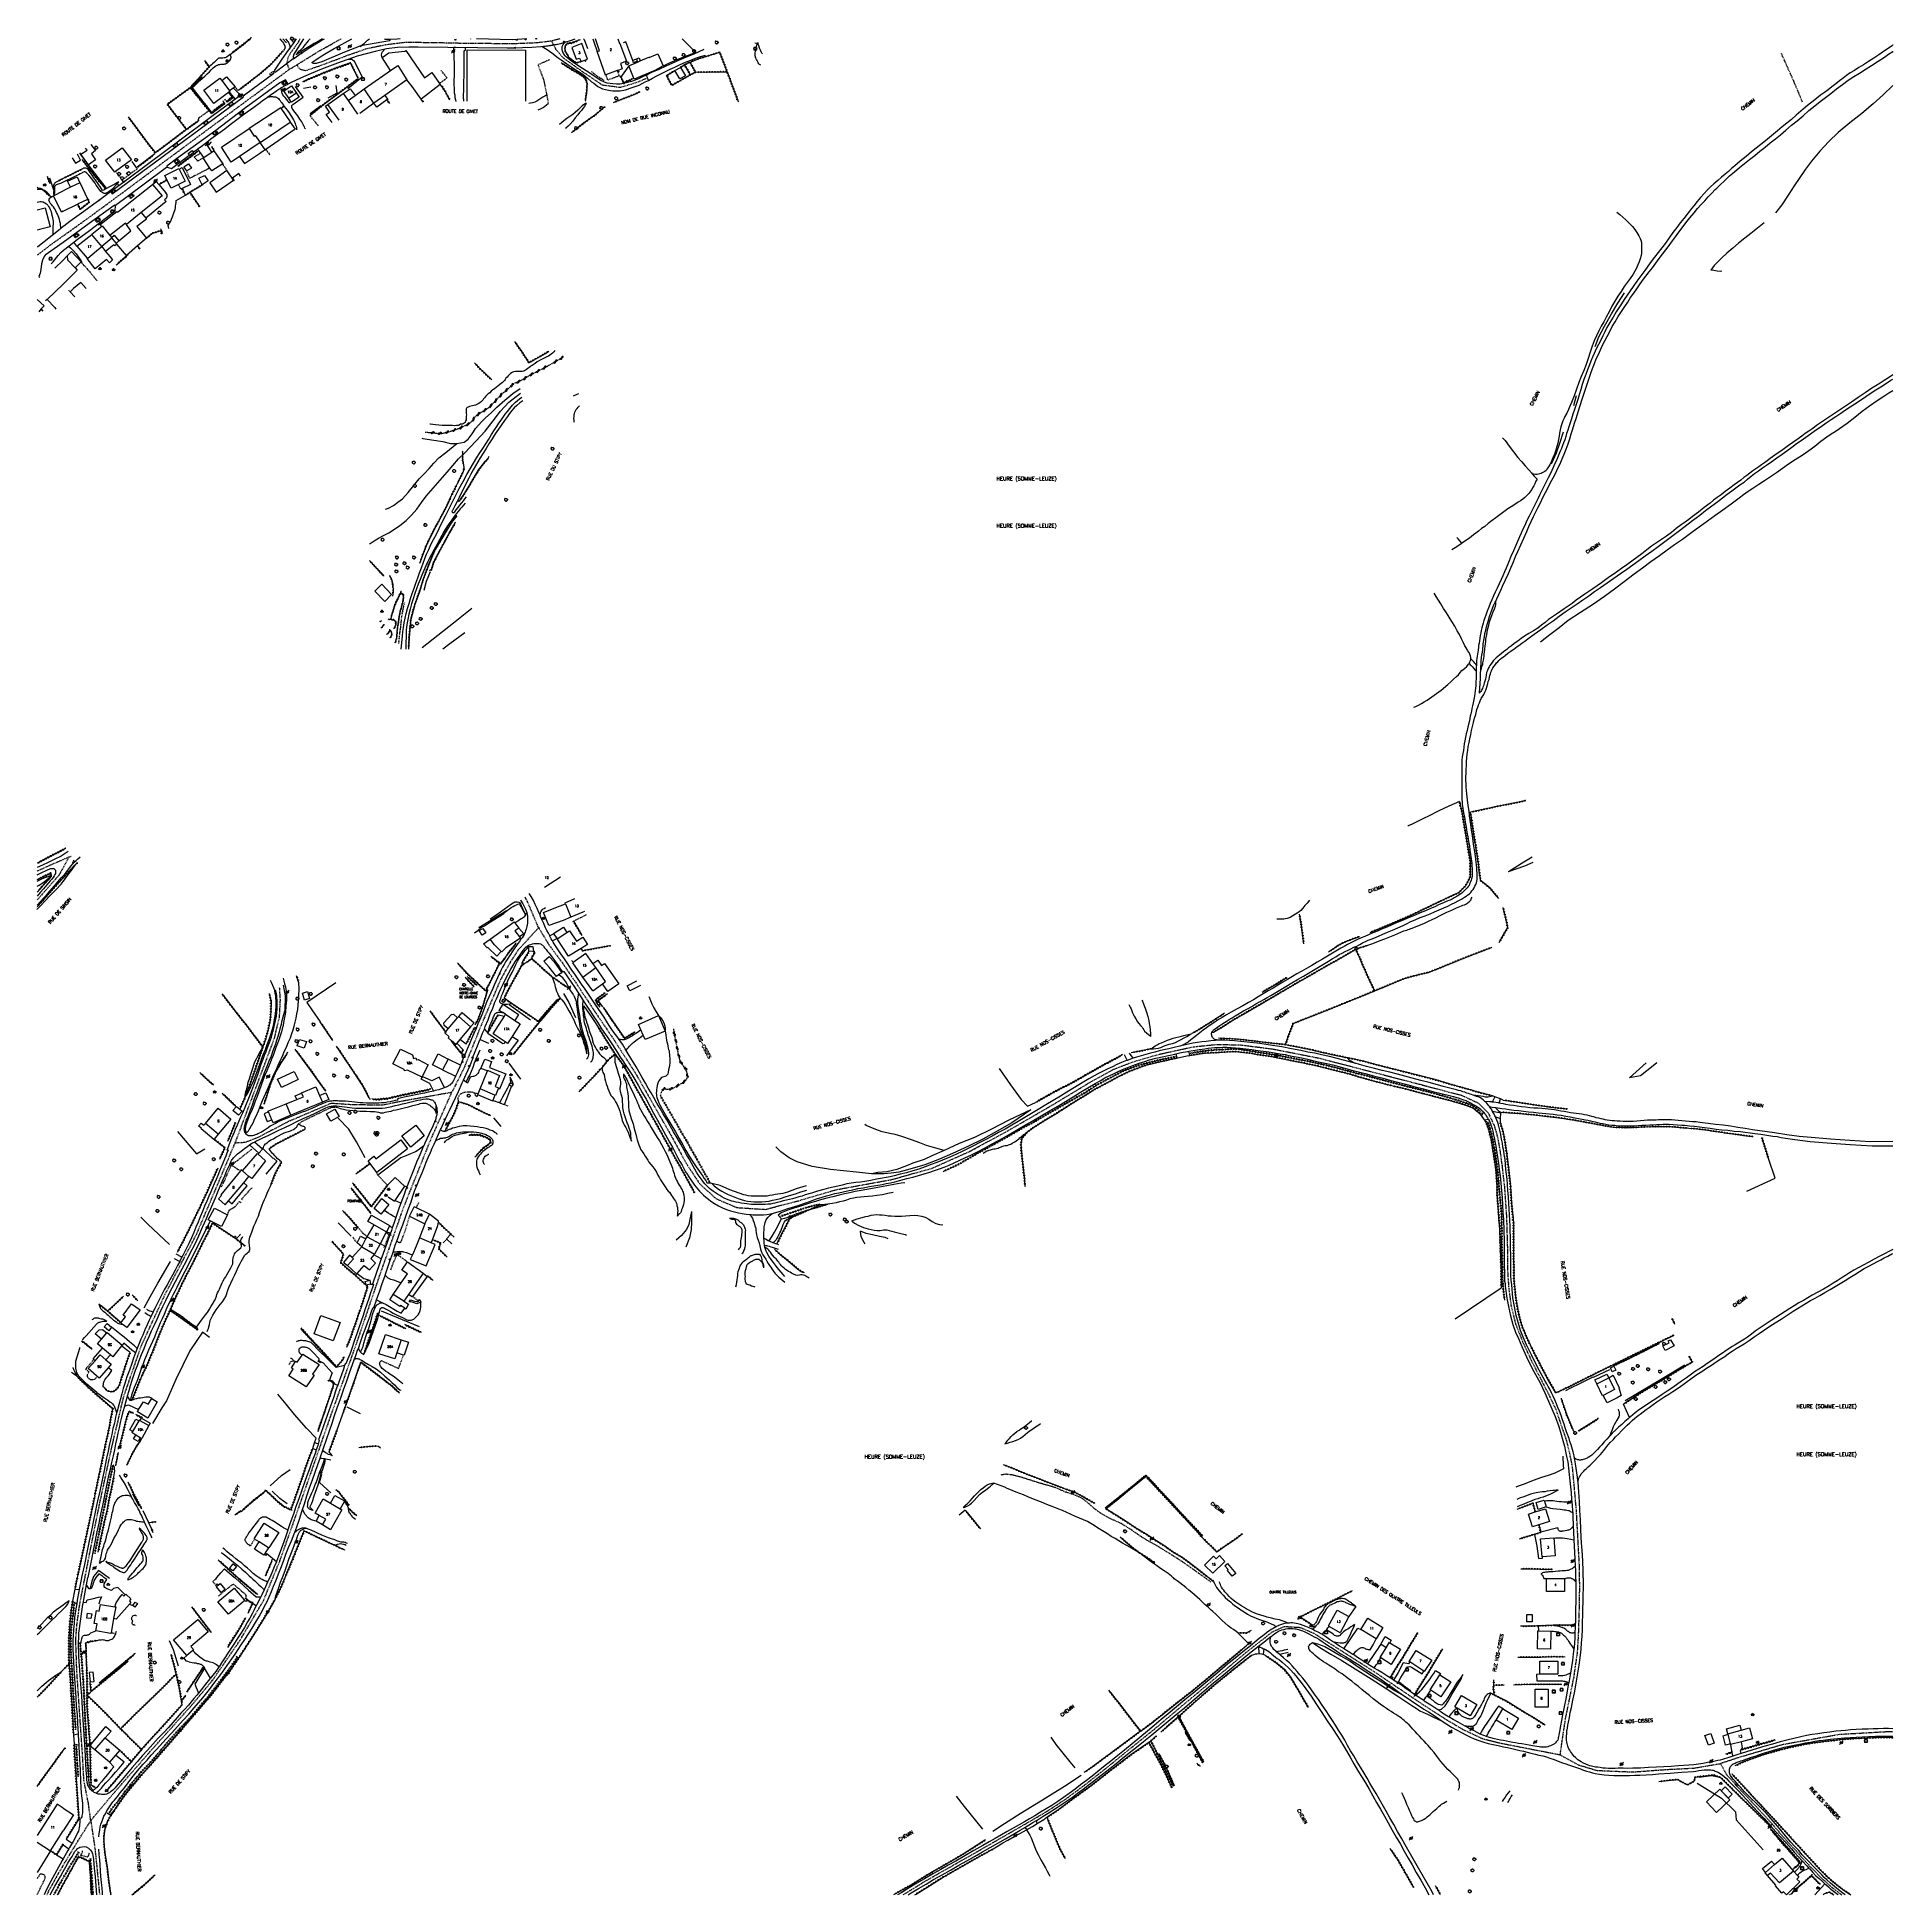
# Model space of a CAD drawing. Header units: millimetres. Extents: x 216000 to 217000, y 109000 to 110001.
import ezdxf
from ezdxf.enums import TextEntityAlignment as Align

# ---------------------------------------------------------------- set-up
doc = ezdxf.new("R2010")
doc.units = ezdxf.units.MM
doc.linetypes.add('DASHED', pattern=[0.75, 0.5, -0.25])
doc.layers.get('0').update_dxf_attribs({"linetype": 'CONTINUOUS'})
for name, color, linetype in [('W0001', 6, 'DASHED'), ('W0004', 5, 'CONTINUOUS'), ('W0006', 2, 'CONTINUOUS'), ('W0008', 7, 'CONTINUOUS'), ('W0014', 7, 'CONTINUOUS'), ('W0017', 7, 'CONTINUOUS'), ('W0070', 7, 'DASHED'), ('W0071', 7, 'CONTINUOUS'), ('W0101', 7, 'CONTINUOUS'), ('W0104', 1, 'CONTINUOUS'), ('W0105', 7, 'CONTINUOUS'), ('W0112', 1, 'DASHED'), ('W0120', 7, 'CONTINUOUS'), ('W0200', 2, 'CONTINUOUS'), ('W0211', 2, 'CONTINUOUS'), ('W0214', 2, 'CONTINUOUS'), ('W0220', 5, 'DASHED'), ('W0300', 7, 'CONTINUOUS'), ('W0303', 7, 'CONTINUOUS'), ('W0310', 3, 'CONTINUOUS'), ('W0322', 7, 'CONTINUOUS'), ('W0323', 7, 'CONTINUOUS'), ('W0330', 7, 'CONTINUOUS'), ('W0332', 3, 'DASHED'), ('W0401', 7, 'CONTINUOUS'), ('W0420', 7, 'CONTINUOUS'), ('W0439', 7, 'CONTINUOUS'), ('W0473', 7, 'CONTINUOUS'), ('W0501', 5, 'DASHED'), ('W0510', 5, 'CONTINUOUS'), ('W0515', 5, 'CONTINUOUS'), ('W0980', 7, 'CONTINUOUS'), ('W0983', 7, 'CONTINUOUS'), ('W0984', 7, 'CONTINUOUS'), ('W0988', 4, 'CONTINUOUS'), ('W0989', 7, 'CONTINUOUS'), ('W0991', 7, 'CONTINUOUS'), ('W1102', 7, 'CONTINUOUS')]:
    doc.layers.add(name, color=color, linetype=linetype)
doc.styles.get("Standard").update_dxf_attribs({"font": 'romans.shx', "width": 0.85})

# ---------------------------------------------------------------- blocks, each defined once
blk = doc.blocks.new('T300')
for p, q in [((-0.8, 0.5), (-0.9, 0.3)), ((-0.9, 0.3), (-0.9, 0.2)), ((-0.9, 0.2), (-0.7, 0.1)), ((-0.7, 0.6), (-0.8, 0.5)), ((-0.8, -0.1), (-0.7, 0.1)), ((-0.6, 0.7), (-0.7, 0.6)), ((-0.7, 0.1), (-0.7, 0.1)), ((-0.5, 0.7), (-0.6, 0.7)), ((-0.3, 0.6), (-0.5, 0.7)), ((-0.3, 0.6), (-0.2, 0.7)), ((-0.2, 0.6), (-0.3, 0.6)), ((-0.2, 0.7), (-0.1, 0.8)), ((-0.1, 0.8), (0.1, 0.8)), ((0.1, 0.8), (0.2, 0.7)), ((0.2, 0.7), (0.3, 0.6)), ((0.3, 0.6), (0.4, 0.5)), ((0.5, 0.5), (0.3, 0.5)), ((0.4, 0.5), (0.4, 0.5)), ((0.6, 0.4), (0.5, 0.5)), ((0.6, 0.4), (0.7, 0.3)), ((0.7, 0.3), (0.7, 0.2)), ((0.7, 0.2), (0.7, 0.1)), ((0.7, 0.1), (0.7, -0.2)), ((-0.8, -0.2), (-0.8, -0.1)), ((-0.7, -0.3), (-0.8, -0.2)), ((-0.8, -0.2), (-0.8, -0.2)), ((-0.7, -0.4), (-0.7, -0.3)), ((-0.5, -0.5), (-0.7, -0.4)), ((-0.4, -0.5), (-0.5, -0.5)), ((-0.4, -0.5), (-0.3, -0.5)), ((-0.3, -0.5), (-0.3, -0.4)), ((-0.3, -0.6), (-0.3, -0.5)), ((-0.3, -0.5), (-0.3, -0.5)), ((-0.2, -0.7), (-0.3, -0.6)), ((-0.1, -0.8), (-0.2, -0.7)), ((0.1, -0.8), (-0.1, -0.8)), ((0.2, -0.7), (0.1, -0.8)), ((0.3, -0.5), (0.2, -0.5)), ((0.3, -0.6), (0.2, -0.7)), ((0.2, -0.7), (0.2, -0.7)), ((0.5, -0.4), (0.3, -0.5)), ((0.3, -0.5), (0.3, -0.6)), ((0.3, -0.5), (0.3, -0.5)), ((0.6, -0.3), (0.5, -0.4)), ((0.7, -0.2), (0.6, -0.3)), ((0.6, -0.3), (0.6, -0.3))]:
    blk.add_line(p, q)
blk = doc.blocks.new('T303')
for p, q in [((-0.8, 0), (-0.3, 0.2)), ((-0.3, -0.2), (-0.8, 0)), ((-0.3, 0.2), (0, 0.8)), ((0, 0.8), (0.3, 0.2)), ((0.3, 0.2), (0.8, 0)), ((0.8, 0), (0.3, -0.2)), ((-0.5, -0.6), (-0.3, -0.2)), ((0, -0.3), (-0.5, -0.6)), ((0.6, -0.6), (0, -0.3)), ((0.3, -0.2), (0.6, -0.6))]:
    blk.add_line(p, q)
blk = doc.blocks.new('T473')
for p, q in [((-0.166667, 0.166667), (0.166667, -0.166667)), ((-0.166667, -0.166667), (0.166667, 0.166667)), ((0.500001, 0.500001), (1.000002, 1.000002)), ((-1.000002, -1.000002), (-0.500001, -0.500001))]:
    blk.add_line(p, q)
blk.add_ellipse((0, 0), major_axis=(0.471405, 0.471405), ratio=1, start_param=5.4977871438, end_param=11.780972451)
blk = doc.blocks.new('T401')
for p, q in [((-0.3, 0.3), (0, 0.3)), ((-0.3, -0.25), (-0.3, 0.3)), ((-0.3, 0.15), (0, 0.15)), ((-0.3, 0), (0, 0)), ((0, 0.3), (0, -0.25)), ((-0.3, -0.15), (0, -0.15)), ((-0.3, -0.25), (-0.3, -0.3)), ((-0.3, -0.3), (0, -0.3)), ((0, -0.3), (0, -0.25))]:
    blk.add_line(p, q)
blk = doc.blocks.new('T420')
for p, q in [((0.7, 0.7), (-0.8, 0.7)), ((-0.8, 0.7), (-0.8, -0.8)), ((0.7, 0.7), (0.7, -0.8)), ((0.7, -0.8), (-0.8, -0.8))]:
    blk.add_line(p, q)
blk.add_ellipse((0, 0), major_axis=(-0.53, 0.53), ratio=1, start_param=3.926991, end_param=10.210176)
blk = doc.blocks.new('t322o')
at = {"color": 0, "linetype": 'Continuous'}
for radius in [0.25, 0.15]:
    blk.add_circle((0, 0), radius, dxfattribs=at)
blk = doc.blocks.new('t323o')
at = {"color": 0, "linetype": 'Continuous'}
for radius in [0.25, 0.15]:
    blk.add_circle((0, 0), radius, dxfattribs=at)
blk = doc.blocks.new('t310o')
at = {"color": 0, "linetype": 'Continuous'}
for centre, start, end in [((-0.5, 0.4), 216.8699, 323.1304), ((0.5, -0.4), 36.8699, 143.1303)]:
    blk.add_arc(centre, 0.625, start, end, dxfattribs=at)
blk = doc.blocks.new('t500o')
at = {"color": 0, "linetype": 'Continuous'}
for centre, start, end in [((-0.5, 0.625), 216.869898, 323.130102), ((0.5, -0.125), 36.869898, 143.130102), ((0.5, -0.625), 36.869898, 143.130102), ((-0.5, 0.125), 216.869898, 323.130102)]:
    blk.add_arc(centre, 0.625, start, end, dxfattribs=at)
blk = doc.blocks.new('t220o')
at = {"color": 0, "linetype": 'Continuous'}
for p, q in [((-0.25, 0.25), (0.25, 0.25)), ((-0.25, -0.25), (0.25, -0.25))]:
    blk.add_line(p, q, dxfattribs=at)

msp = doc.modelspace()

# ---------------------------------------------------------------- linework, layer by layer
at = {"layer": 'W0001'}
for points in [[(216141.7, 110000), (216140.4, 109997.7), (216136.6, 109992.5), (216135, 109989.7), (216134.6, 109986.7), (216135.8, 109983.5)], [(216139.8, 109985.9), (216151.9, 109993.4), (216163.8, 110000)], [(216277.2, 109998.8), (216269, 109997.8), (216256.3, 109997.3), (216244.7, 109997.4), (216230.6, 109997.5), (216212.8, 109997.9), (216198, 109998), (216187.8, 109996.7), (216177.5, 109994.6), (216166.7, 109990.8), (216155.6, 109986.6), (216148.6, 109984.1), (216144.6, 109982.8), (216141.9, 109983.5), (216139.8, 109985.9)], [(216281.6, 110000), (216277.2, 109998.8)], [(216277.2, 109998.8), (216279.4, 109994.5), (216283.4, 109989.8), (216293.5, 109982.6), (216304.5, 109975.2), (216314.3, 109973.9), (216323.9, 109976.8), (216328.1, 109978.7)], [(216014, 109893.8), (216027.6, 109903.5), (216046.3, 109917.3), (216066.6, 109932.4), (216087.1, 109947.6), (216107.7, 109962.8), (216128.2, 109977.9), (216135.8, 109983.5)], [(216135.8, 109983.5), (216139.8, 109985.9)], [(216014, 109893.8), (216006.9, 109888.7), (216000, 109883.4)], [(216000, 109551.6), (216007.4, 109555), (216014, 109557.8)], [(216014, 109553.4), (216011.6, 109549.2), (216000, 109536)], [(216014, 109557.8), (216018.3, 109559.7)], [(216017.1, 109559.1), (216014.4, 109554.1), (216014, 109553.4)], [(216270.2, 109521.1), (216264.2, 109535.2), (216262.8, 109537.7)], [(216270.2, 109521.1), (216259.1, 109508.9), (216254.7, 109502.1), (216249.7, 109493), (216239.2, 109468.4), (216229.8, 109444.9), (216223.4, 109432.3)], [(216270.2, 109521.1), (216275.8, 109511.9), (216283.4, 109501.6), (216290.6, 109491), (216300.3, 109476.2), (216310.5, 109461.2), (216322.3, 109442.9), (216332.2, 109425.5), (216342.1, 109408.3), (216349.7, 109394.2), (216356.9, 109383.2), (216365.8, 109375.1), (216377, 109370.3), (216392.5, 109369.3), (216410.4, 109374), (216430.5, 109379.9), (216460.6, 109385.4), (216482.3, 109391.5), (216502.2, 109400.4), (216522.8, 109411.5), (216547.2, 109425.6), (216567.4, 109437.8), (216579.7, 109444.6), (216590.2, 109448.7), (216604.6, 109452.9), (216623, 109456.9), (216635.9, 109458.2), (216648.7, 109457.9), (216665.5, 109455.8), (216690.4, 109450.9), (216718.6, 109443.6), (216745.1, 109436.7), (216767.8, 109430.7), (216776.8, 109426.5), (216781.9, 109421.4), (216785.2, 109414.5), (216787, 109408.1), (216788.2, 109401.4), (216789.4, 109392.6), (216790.7, 109381.3), (216791.8, 109365.2), (216792.3, 109347.9), (216792.3, 109337), (216793, 109326.8), (216794.2, 109317.8), (216796.7, 109307.6), (216800.5, 109298), (216805.1, 109288), (216809.9, 109278.6)], [(216130.5, 109488.8), (216130.9, 109482.2), (216130.4, 109472.6), (216127.7, 109461.4), (216122.1, 109446.4), (216115.7, 109429.4), (216106.6, 109405)], [(216223.4, 109432.3), (216197.3, 109427.7), (216185.8, 109425.4), (216168.8, 109425.7), (216158.4, 109426.4), (216135.4, 109416.6), (216118.9, 109408), (216111.9, 109405.3), (216106.6, 109405)], [(216127.1, 109171), (216130.7, 109179.6), (216145, 109220), (216158.5, 109258.8), (216172.7, 109298.7), (216185.2, 109335.4), (216197.4, 109370.1), (216211.9, 109406.4), (216223.4, 109432.3)], [(216025.8, 109171), (216026.7, 109175.6), (216031.3, 109199), (216033.7, 109210.8), (216040.2, 109241), (216046.7, 109268.6), (216056.2, 109296), (216069, 109323.6), (216085.8, 109355.7), (216098.5, 109385.6), (216106.6, 109405)], [(216809.9, 109278.6), (216814.6, 109269.5), (216818.3, 109261.7), (216820.9, 109254), (216824, 109245.1), (216825.7, 109238), (216827.2, 109230.6), (216829.3, 109207.2), (216830.1, 109192.4), (216830.9, 109177.8), (216831, 109171)], [(216028.9, 109040), (216027.6, 109049.4), (216025.2, 109061.7), (216024.4, 109076.4), (216023, 109096.7), (216021.4, 109120.4), (216020.8, 109137.4), (216021.5, 109146.1), (216023.1, 109157.4), (216025.8, 109171)], [(216028.9, 109040), (216040, 109053.3), (216060, 109076.2), (216083.6, 109102.5), (216094.6, 109115.7), (216109.2, 109136.9), (216121.9, 109158.4), (216127.1, 109171)], [(216831, 109171), (216831.1, 109166), (216830.9, 109154.2), (216830.5, 109140.7), (216829.9, 109130.7), (216828, 109117.3), (216823.5, 109095.1), (216821.8, 109084.1), (216820.6, 109075.5)], [(216466.7, 109000), (216478.8, 109007.5), (216503.5, 109021.5), (216533.1, 109038.5), (216543.7, 109044.7), (216554.3, 109051.6), (216564.4, 109059.1), (216575.9, 109068.1), (216588.8, 109078.6), (216602.1, 109089.3), (216614.8, 109100), (216628.4, 109111.3), (216651, 109130.2), (216665.7, 109141.7), (216672.1, 109144.6), (216680.5, 109144.1), (216688, 109140.9), (216705.8, 109129.6), (216720.7, 109120.1), (216736.5, 109109.4), (216746.9, 109102.4), (216759.7, 109094.2), (216768.3, 109089.1), (216779, 109084.1), (216787.8, 109081.9), (216799.4, 109079.6), (216820.6, 109075.5)], [(217000, 109087.7), (216997.3, 109087.8), (216971, 109086.3), (216940.3, 109080.8), (216917.1, 109074), (216907.1, 109070.7)], [(216820.6, 109075.5), (216830.8, 109069.9), (216840.6, 109067), (216860, 109066.2), (216877.6, 109067.5), (216892.9, 109068.3), (216907.1, 109070.7)], [(216907.1, 109070.7), (216910.3, 109064.9), (216916.2, 109058.4), (216914.9, 109059.7), (216919.4, 109054.9), (216926.4, 109047.5), (216933.1, 109040.3), (216940.1, 109032.1), (216948.3, 109023.1), (216955.8, 109014.8), (216960.5, 109010), (216966.2, 109004.8), (216971.4, 109000.7), (216972.5, 109000)], [(216014, 109015.8), (216020.4, 109026.4), (216028.9, 109040)], [(216028.9, 109040), (216031.2, 109024.3), (216033.5, 109001.5), (216033.8, 109000)], [(216014, 109015.8), (216012.2, 109012.9), (216006.2, 109002.1), (216005.3, 109000)]]:
    msp.add_lwpolyline(points, dxfattribs=at)
at = {"layer": 'W0004'}
for points in [[(216272.1, 109995.8), (216275.4, 109996.2), (216278.9, 109996.7), (216282.2, 109997.5), (216284.6, 109998.2)], [(216138.6, 109989.7), (216128.3, 109981.9)]]:
    msp.add_lwpolyline(points, dxfattribs=at)
at = {"layer": 'W0006'}
for points in [[(216120.1, 109965.7), (216121.5, 109966.7), (216122.9, 109967.7), (216124.1, 109968.6), (216124.3, 109968.7), (216125.6, 109969.6), (216126.9, 109970.6), (216128.2, 109971.5), (216129.2, 109972.2), (216130.2, 109972.9), (216131.3, 109973.5), (216131.4, 109973.6), (216132.4, 109974.2), (216133.6, 109974.8), (216135.2, 109975.6)], [(216039.6, 109917.7), (216046.7, 109923), (216060.1, 109933), (216076.3, 109945.1), (216094.1, 109958.4), (216108.5, 109969), (216110.3, 109970.4), (216111.1, 109969.3)], [(216084.1, 109939), (216086.4, 109940.6), (216086.8, 109940.9), (216089.1, 109942.6), (216090.9, 109944), (216091.4, 109944.4), (216093.6, 109946.1), (216096.1, 109947.9), (216098.6, 109949.8), (216101.1, 109951.6), (216104, 109953.8), (216106.9, 109956), (216109.8, 109958.1), (216113.2, 109960.7), (216116.7, 109963.2), (216120.1, 109965.7)], [(216070, 109930.8), (216072.4, 109930.2), (216081, 109936.6), (216082, 109937.3)], [(216093.4, 109116.8), (216090.2, 109122.1), (216084.9, 109113.4), (216086.9, 109108.6)]]:
    msp.add_lwpolyline(points, dxfattribs=at)
at = {"layer": 'W0008'}
for points in [[(216205.3, 109995.6), (216200.3, 109995.5), (216194.2, 109995.3), (216188.2, 109994.6), (216182.2, 109993.2), (216177.3, 109991.9), (216172.4, 109990.6), (216161.8, 109986.9), (216153.2, 109983.6), (216147.6, 109981.3), (216142, 109978.9), (216136.9, 109976.5), (216135.2, 109975.6), (216133.9, 109978), (216130.7, 109976.3), (216111.5, 109962.2), (216096.2, 109950.7), (216075.1, 109935.3), (216069.9, 109931.4), (216070, 109930.8)], [(216111.1, 109969.3), (216111.7, 109969.8), (216127.6, 109981.5), (216128, 109983.2), (216129.5, 109985.2), (216132.1, 109989.1), (216135.5, 109993.9), (216138.1, 109997.5), (216139.7, 110000)], [(216143.6, 110000), (216138.3, 109991.8), (216138, 109990.4), (216138.2, 109989.3)], [(216138.1, 109989.3), (216142.2, 109992.3), (216146.9, 109995.3), (216153.1, 109999.1), (216154.8, 110000)], [(216195.6, 110000), (216194, 109999.9), (216190, 109999.6), (216190, 109999.1), (216189.8, 109999), (216174.4, 109996.2), (216165.7, 109992.8), (216153.4, 109987.7), (216150.4, 109986.8), (216148.7, 109986.8), (216148, 109987.3), (216152.6, 109990.3), (216155.8, 109992.2), (216160.1, 109994.8), (216165.9, 109998.1), (216169.5, 110000)], [(216189.8, 109999.7), (216189.9, 109999.2)], [(216279.7, 109996.9), (216275.7, 109996.2), (216271.5, 109995.7), (216266.6, 109995.3), (216261.6, 109995.1), (216257.1, 109995), (216253.3, 109995), (216205.3, 109995.6)], [(216263.9, 110000), (216256, 109999.5), (216236.7, 110000)], [(216272.1, 109995.8), (216274.8, 109994.3), (216277.4, 109992.4), (216280.7, 109989.8), (216282.3, 109988.6), (216285.5, 109986.5), (216290.9, 109982.9), (216294.1, 109980.9), (216296.5, 109978.9), (216298.8, 109976.9), (216299.9, 109976.1), (216301, 109975.2), (216302.1, 109974.4), (216303.3, 109973.7), (216304.7, 109973.1), (216306.2, 109972.7), (216307.8, 109972.4), (216309, 109972.2), (216310.3, 109972), (216311.6, 109971.9), (216312.9, 109971.9), (216314.2, 109972), (216317, 109972.5), (216320.7, 109973.7), (216324.4, 109975.1), (216326, 109975.9), (216327.7, 109976.8), (216329.4, 109977.6)], [(216279.7, 109996.9), (216282.7, 109997.6), (216287.4, 109999.1), (216289.9, 110000)], [(216329.4, 109977.6), (216328.3, 109980.5), (216326.5, 109979.7), (216324.4, 109978.7), (216322.3, 109977.8), (216320.2, 109977.1), (216318.1, 109976.4), (216316, 109975.9), (216314.1, 109975.6), (216312.2, 109975.6), (216310.2, 109975.7), (216308.7, 109975.9), (216307.2, 109976.1), (216305.8, 109976.6), (216303.7, 109977.5), (216301.8, 109978.8), (216299.9, 109980.1), (216295.9, 109982.7), (216291.9, 109985.3), (216287.9, 109987.9), (216287.4, 109988.3), (216287.2, 109988.5), (216286, 109989.5), (216285.3, 109990.2), (216284.5, 109990.9), (216283.9, 109991.7), (216283.6, 109992.2), (216283.3, 109992.8), (216283.1, 109993.4), (216282.9, 109994.2), (216282.9, 109995), (216282.9, 109995.8), (216283.1, 109996.3), (216283.4, 109996.9), (216283.8, 109997.4), (216284, 109997.7), (216284.3, 109997.9), (216284.6, 109998.2)], [(216039.6, 109917.7), (216040.5, 109916.5), (216111.2, 109968.8), (216111.1, 109969.3)], [(216032.4, 109912.3), (216039.6, 109917.7)], [(216032.5, 109912.4), (216025.1, 109907), (216021.4, 109904.3), (216017.7, 109901.5), (216014.4, 109899.1), (216014, 109898.8)], [(216042.3, 109910.2), (216041.8, 109910.4), (216041.5, 109910.2), (216028.1, 109900.5), (216014, 109890.3)], [(216014, 109898.8), (216011.5, 109896.8), (216000.4, 109888), (216000, 109887.7)], [(216014, 109560.4), (216012.9, 109559.7), (216009.2, 109557.8), (216006, 109556.2), (216002.8, 109554.8), (216000, 109553.5)], [(216000, 109549.6), (216000.4, 109549.8), (216002.6, 109550.8), (216004.9, 109551.9), (216005.2, 109552.1), (216005.6, 109552.3), (216006, 109552.4), (216006.4, 109552.6), (216006.8, 109552.8), (216007.3, 109552.9), (216008.1, 109553), (216009, 109552.9), (216009.6, 109552.5), (216009.8, 109552), (216009.9, 109551.5), (216009.9, 109550.9), (216009.8, 109550.3), (216009.5, 109549.7), (216009.2, 109549.1), (216008.6, 109548.2), (216007.9, 109547.3), (216007.1, 109546.4), (216005.3, 109544.2), (216003.5, 109542.1), (216001.6, 109540), (216000, 109538.1)], [(216016.7, 109562.1), (216016.7, 109562.1), (216016.7, 109562.1), (216014, 109560.4)], [(216014, 109549), (216015.4, 109550.6), (216017.7, 109553.5), (216020, 109556.3)], [(216020, 109556.3), (216019.5, 109557), (216019.9, 109557.4), (216019.9, 109557.4), (216019.9, 109557.4)], [(216000, 109533.3), (216001.8, 109535.2), (216005.5, 109539.4), (216009.3, 109543.6), (216013, 109547.9), (216014, 109549)], [(216260.4, 109535.9), (216260.4, 109535.9), (216260.4, 109535.9), (216260.4, 109535.9), (216261.7, 109534), (216262.3, 109532.9), (216262.8, 109531.8), (216263.2, 109531), (216263.5, 109530.2), (216263.8, 109529.3), (216263.8, 109529.1), (216264, 109528.3), (216264.2, 109527.2), (216264.3, 109526.1), (216264.3, 109525.5), (216264.3, 109525), (216264.3, 109524.4), (216264.2, 109523.5), (216264, 109522.7), (216263.9, 109521.8), (216263.7, 109521), (216263.5, 109520.2), (216263.2, 109519.4), (216262.9, 109518.7), (216262.7, 109518.1), (216262.4, 109517.4), (216261.9, 109516.6), (216261.3, 109515.7), (216260.7, 109514.9), (216259.9, 109513.7), (216259.1, 109512.6), (216258.3, 109511.4), (216257.5, 109510.3), (216256.7, 109509.1), (216255.9, 109508), (216255, 109506.6), (216254.1, 109505.3), (216253.2, 109503.9), (216252.4, 109502.6), (216251.6, 109501.3), (216250.8, 109499.9), (216249.8, 109498), (216248.9, 109496), (216248, 109494), (216247.2, 109492.1), (216246.3, 109490.2), (216245.5, 109488.4), (216244.4, 109486), (216243.4, 109483.6), (216242.4, 109481.3), (216241.5, 109478.9), (216240.5, 109476.5), (216239.6, 109474.1), (216238.6, 109471.7), (216237.5, 109469.2), (216236.5, 109466.8), (216235.3, 109464), (216234.1, 109461.2), (216232.9, 109458.5), (216231.8, 109455.7), (216230.6, 109453), (216230.3, 109452.3), (216229.4, 109450.2), (216228.6, 109448.2), (216228.1, 109447), (216227.8, 109446.2), (216226.9, 109444.2), (216226.5, 109443.2), (216226, 109442.1), (216225.5, 109441), (216225.5, 109441), (216225.1, 109440.2), (216224.7, 109439.4), (216224.3, 109438.7), (216224.1, 109438.2), (216223.8, 109437.8), (216223.5, 109437.4), (216223.2, 109437), (216222.7, 109436.7), (216222.3, 109436.3), (216221.9, 109436), (216221.5, 109435.7), (216221.1, 109435.5), (216220.5, 109435.2), (216219.9, 109435), (216219.5, 109434.9), (216219.4, 109434.8), (216218.4, 109434.5), (216217.4, 109434.1), (216216.4, 109433.8), (216214.5, 109433.3), (216213.5, 109433), (216212.6, 109432.8), (216210.7, 109432.4), (216208.8, 109432), (216206.8, 109431.6), (216204.8, 109431.2), (216201.3, 109430.5), (216197.8, 109429.7), (216194.2, 109428.9)], [(216408.8, 109375.5), (216407.1, 109375), (216405.5, 109374.7), (216403.8, 109374.3), (216402.1, 109373.9), (216400.4, 109373.4), (216398.7, 109373), (216397.5, 109372.7), (216396.4, 109372.5), (216395.2, 109372.2), (216393.8, 109372.1), (216392.3, 109372), (216390.9, 109371.9), (216389.3, 109371.9), (216387.7, 109371.9), (216386, 109372), (216384.9, 109372), (216383.7, 109372.2), (216382.5, 109372.3), (216381, 109372.5), (216379.4, 109372.7), (216377.9, 109373), (216376.7, 109373.2), (216375.5, 109373.5), (216374.3, 109373.8), (216372.9, 109374.3), (216371.5, 109374.8), (216370.2, 109375.4), (216369, 109376), (216367.8, 109376.7), (216366.6, 109377.5), (216365.5, 109378.2), (216364.4, 109379), (216363.3, 109379.8), (216362.4, 109380.6), (216361.5, 109381.4), (216360.7, 109382.2), (216359.8, 109383.1), (216359, 109384), (216358.3, 109385), (216357.2, 109386.4), (216356.2, 109387.9), (216355.3, 109389.4), (216354.4, 109391), (216353.5, 109392.6), (216352.6, 109394.2), (216351.3, 109396.6), (216350, 109398.9), (216348.6, 109401.3), (216346.8, 109404.5), (216344.9, 109407.8), (216343, 109411.1), (216341.1, 109414.3), (216339.3, 109417.6), (216337.4, 109420.8), (216335.7, 109423.7), (216334, 109426.6), (216332.3, 109429.5), (216330.8, 109432.1), (216329.3, 109434.7), (216327.8, 109437.4), (216326.1, 109440.3), (216324.5, 109443.2), (216322.8, 109446.1), (216321.4, 109448.4), (216319.9, 109450.8), (216318.5, 109453.2), (216317.4, 109455), (216316.9, 109455.8), (216315.4, 109458.4), (216313.7, 109460.9), (216312.4, 109462.7), (216311, 109464.5), (216309.6, 109466.3), (216308.2, 109468.4), (216306.9, 109470.7), (216305.5, 109472.9), (216303.9, 109475.2), (216302.3, 109477.6), (216300.7, 109479.9), (216298.9, 109482.6), (216297.1, 109485.3), (216295.3, 109488), (216293.4, 109490.7), (216291.5, 109493.4), (216289.7, 109496.1), (216287.8, 109498.8), (216285.9, 109501.6), (216284.1, 109504.3), (216282.2, 109507), (216280.4, 109509.7), (216278.6, 109512.4), (216278.1, 109513.3), (216277.7, 109514), (216277.5, 109514.2), (216277, 109515.1), (216276.2, 109516.6), (216276.2, 109516.7), (216275.5, 109518.1), (216274.7, 109519.6), (216273.8, 109521.4), (216273, 109523.3), (216272.1, 109525.1), (216271.5, 109526.5), (216271, 109527.9), (216270.3, 109529.3), (216269.4, 109531.5), (216268.4, 109533.6), (216267.4, 109535.7), (216266.3, 109537.8), (216265.2, 109539.5), (216265.2, 109539.5)], [(216234.7, 109451.3), (216236, 109454.4), (216237.3, 109457.5), (216238.5, 109460.6), (216238.7, 109460.9), (216240, 109464.2), (216241, 109466.4), (216241.5, 109467.8), (216243, 109471.4), (216244.2, 109474.6), (216245.5, 109477.7), (216246.7, 109480.9), (216247.5, 109482.7), (216248.2, 109484.4), (216249, 109486.2), (216249.7, 109487.8), (216250.5, 109489.5), (216251.3, 109491.1), (216251.8, 109492.3), (216252.5, 109493.6), (216253.1, 109494.8), (216254.1, 109496.7), (216255.2, 109498.7), (216256.3, 109500.6), (216257.6, 109502.6), (216258.9, 109504.5), (216260.2, 109506.4), (216261, 109507.6), (216261.9, 109508.8), (216262.8, 109509.9), (216263.4, 109510.5), (216264, 109511.1), (216264.7, 109511.6), (216265.4, 109511.9), (216266.1, 109512.1), (216266.9, 109512.3), (216267.6, 109512.5), (216268.3, 109512.6), (216269, 109512.6), (216269.8, 109512.6), (216270.5, 109512.6), (216271.2, 109512.4), (216271.6, 109512.2), (216272, 109511.9), (216272.4, 109511.6), (216272.8, 109511.2), (216273.1, 109510.8), (216273.4, 109510.3)], [(216273.4, 109510.3), (216274.3, 109509.3), (216275.1, 109508.3), (216275.9, 109507.3), (216277.4, 109505.3), (216278.9, 109503.3), (216280.3, 109501.4), (216281.3, 109500.1), (216282.1, 109498.7), (216283, 109497.4), (216283.9, 109497.5)], [(216283.9, 109497.5), (216285.8, 109494.6), (216287.8, 109491.7), (216289.8, 109488.8), (216291.7, 109485.8), (216294.3, 109481.8), (216294.8, 109481), (216297.3, 109477.1), (216299.6, 109473.6), (216301.9, 109470.1), (216304.2, 109466.6), (216307.1, 109462.2), (216310, 109457.9), (216312.9, 109453.5), (216314.2, 109451.4), (216315.6, 109449.4), (216316.9, 109447.3), (216318.6, 109444.6), (216320.4, 109442), (216322.1, 109439.3), (216324.1, 109435.8), (216326.1, 109432.2), (216328.1, 109428.7), (216330.1, 109424.9), (216332.2, 109421.1), (216334.3, 109417.3), (216336.4, 109413.4), (216338.6, 109409.5), (216340.7, 109405.6), (216342.3, 109402.8), (216343.8, 109399.9), (216345.3, 109397.1), (216346.4, 109395.1), (216347.5, 109393.1), (216348.6, 109391), (216349.4, 109389.6), (216350.3, 109388.3), (216351.2, 109386.9), (216351.9, 109385.7), (216352.7, 109384.6), (216353.5, 109383.4), (216354.3, 109382.3), (216355.2, 109381.2), (216356, 109380.2), (216357, 109379.1), (216358, 109378), (216359.1, 109376.9), (216360.3, 109375.8), (216361.7, 109374.8), (216363, 109373.8), (216365, 109372.5), (216367.2, 109371.3), (216369.3, 109370.2), (216371.4, 109369.3), (216373.6, 109368.5), (216375.8, 109367.9), (216377.9, 109367.4), (216380, 109367.1), (216382.1, 109366.8), (216383.9, 109366.6), (216384.3, 109366.5), (216384.8, 109366.5), (216385.7, 109366.4), (216387.5, 109366.3), (216389.5, 109366.3), (216391.4, 109366.4), (216393.3, 109366.6), (216395.1, 109366.9), (216396, 109367.1), (216396.8, 109367.3), (216398.6, 109367.8), (216400.6, 109368.3), (216402.6, 109369), (216404.6, 109369.7)], [(216102.9, 109401.2), (216102.4, 109401.3), (216103.3, 109403.5), (216104.1, 109405.6), (216105, 109407.8), (216105.9, 109410.2), (216106.9, 109412.5), (216107.9, 109414.9), (216108.8, 109417.1), (216109.8, 109419.2), (216110.8, 109421.3), (216112.4, 109425.3), (216114, 109429.3), (216115.6, 109433.3), (216116.7, 109436.2), (216117.8, 109439.1), (216118.9, 109441.9), (216119.9, 109444.7), (216120.8, 109447.5), (216121.8, 109450.3), (216122.6, 109452.4), (216123.4, 109454.4), (216124.2, 109456.5), (216125.2, 109459.2), (216126.2, 109462.1), (216127, 109464.9), (216127.4, 109466.3), (216127.8, 109467.8), (216128.1, 109469.2), (216128.4, 109470.7), (216128.7, 109472.1), (216129, 109473.5), (216129.1, 109475.4), (216129.3, 109477.2), (216129.3, 109479.1), (216129.3, 109480.6), (216129.3, 109482.1), (216129.2, 109483.5), (216129.1, 109484.8), (216129, 109485.5), (216128.5, 109487.5)], [(216132.6, 109490.2), (216132.6, 109490.2), (216133.6, 109484.3), (216133.5, 109476.3)], [(216113.3, 109418.5), (216114.2, 109420.9), (216115.1, 109423.3), (216116, 109425.7), (216117.2, 109429.1), (216118.5, 109432.5), (216119.8, 109436), (216121.2, 109439.5), (216122.6, 109443), (216124, 109446.5), (216125.1, 109449.3), (216126.2, 109452.1), (216127.2, 109454.9), (216127.9, 109456.7), (216128.6, 109458.5), (216129.2, 109460.4), (216129.9, 109462.7), (216130.6, 109465), (216131.2, 109467.3), (216131.6, 109469.1), (216132.1, 109471), (216133.5, 109476.3)], [(216794.6, 109328.6), (216794.4, 109331.1), (216794.2, 109333.7), (216794.1, 109336.3), (216794.1, 109339.2), (216794.1, 109342.1), (216794.1, 109345), (216794, 109348.2), (216794, 109351.4), (216793.9, 109354.7), (216793.8, 109357.6), (216793.7, 109360.5), (216793.6, 109363.4), (216793.4, 109366.5), (216793.3, 109369.5), (216793.1, 109372.5), (216792.9, 109376), (216792.6, 109379.4), (216792.3, 109382.8), (216792.1, 109385.5), (216791.8, 109388.2), (216791.5, 109390.8), (216791.2, 109393.5), (216791, 109396.2), (216790.6, 109398.8), (216790.3, 109400.8), (216789.9, 109402.9), (216789.6, 109404.9), (216789.1, 109407.2), (216788.7, 109409.6), (216788.2, 109411.9), (216787.9, 109413.4), (216787.5, 109414.8), (216787.1, 109416.2), (216786.6, 109417.4), (216786.1, 109418.6), (216785.8, 109419.2), (216785.5, 109419.8), (216784.9, 109421), (216784.3, 109422), (216784.2, 109422.2), (216783.5, 109423.4), (216782.9, 109424.3), (216782.6, 109424.7), (216782.3, 109425.1), (216781.7, 109425.9), (216781.2, 109426.6), (216780.6, 109427.2), (216780.2, 109427.5), (216780, 109427.7), (216779.3, 109428.3), (216778.5, 109428.9), (216777.8, 109429.4), (216777.1, 109429.7), (216776.4, 109429.9), (216775.7, 109430.2), (216774.8, 109430.5), (216773.9, 109430.8), (216773.8, 109430.9), (216773, 109431.2), (216772.2, 109431.4), (216771.4, 109431.7), (216770.5, 109432), (216769.4, 109432.4), (216768.3, 109432.7), (216767.2, 109433.1), (216766, 109433.4), (216764.8, 109433.7), (216763.5, 109434), (216760.6, 109434.8), (216757.7, 109435.6), (216754.7, 109436.4), (216750.2, 109437.6), (216745.6, 109438.8), (216741, 109440), (216737, 109441.1), (216733, 109442.2), (216728.9, 109443.2), (216724.8, 109444.2), (216720.6, 109445.2), (216716.4, 109446.3), (216712.5, 109447.3), (216710.3, 109448), (216708.6, 109448.4), (216704.7, 109449.5), (216700.6, 109450.6), (216696.4, 109451.6), (216692.2, 109452.6), (216688.5, 109453.4), (216684.8, 109454.1), (216681, 109454.9), (216675.9, 109455.9), (216670.8, 109456.8), (216665.7, 109457.6), (216662.3, 109458.1), (216658.9, 109458.6), (216655.5, 109459), (216652.1, 109459.4), (216648.7, 109459.8), (216645.3, 109460.1), (216642.6, 109460.3), (216640, 109460.4), (216638, 109460.4), (216637.4, 109460.4), (216634.9, 109460.3), (216632.5, 109460.1), (216630, 109459.8), (216627.6, 109459.5), (216625.2, 109459.2), (216622.8, 109458.8), (216620.4, 109458.4), (216618, 109457.8), (216616.8, 109457.6), (216615.7, 109457.3), (216612.7, 109456.6), (216609.8, 109455.9), (216606.9, 109455.2), (216604.6, 109454.7), (216602.3, 109454.1), (216600, 109453.5), (216597.5, 109452.8), (216595, 109452.1), (216592.5, 109451.4), (216590.6, 109450.8), (216589.7, 109450.5), (216587.4, 109449.6), (216587, 109449.5), (216584.3, 109448.4), (216581.8, 109447.4), (216579.4, 109446.2), (216577, 109445), (216574.5, 109443.8), (216572, 109442.5), (216569.6, 109441.2), (216566.8, 109439.7), (216564.1, 109438.1), (216561.4, 109436.5), (216558.1, 109434.4), (216554.8, 109432.4), (216551.5, 109430.3), (216547.5, 109427.9), (216543.5, 109425.6), (216539.5, 109423.2), (216535.9, 109421), (216532.3, 109418.8), (216528.7, 109416.6), (216525.2, 109414.6), (216521.7, 109412.6), (216518.1, 109410.7), (216514.7, 109408.8), (216511.2, 109406.9), (216507.7, 109405.1), (216504.6, 109403.5), (216501.4, 109401.9), (216498.2, 109400.4), (216495.8, 109399.3), (216493.4, 109398.2), (216490.9, 109397.1), (216487.9, 109395.8), (216484.9, 109394.6), (216481.8, 109393.4), (216478.5, 109392.2), (216475.2, 109391), (216471.8, 109390), (216468.5, 109389), (216465.1, 109388.2), (216461.8, 109387.3)], [(216462.1, 109384.1), (216465.4, 109385), (216468.6, 109385.9), (216471.9, 109386.7), (216475, 109387.6), (216478, 109388.4), (216481, 109389.3), (216483.6, 109390.2), (216486.2, 109391.1), (216488.7, 109392.1), (216491.5, 109393.2), (216494.2, 109394.4), (216496.9, 109395.6), (216500.2, 109397.2), (216503.5, 109398.7), (216506.7, 109400.3), (216510.5, 109402.3), (216514.3, 109404.4), (216518.1, 109406.5), (216522.5, 109409), (216526.9, 109411.5), (216531.3, 109414.1), (216536.2, 109416.9), (216541.1, 109419.7), (216545.9, 109422.5), (216550.1, 109425), (216554.2, 109427.5), (216558.3, 109430), (216562.3, 109432.4), (216566.2, 109434.8), (216570.2, 109437.2), (216572.8, 109438.6), (216575.4, 109440.1), (216578, 109441.5), (216580.3, 109442.6), (216582.6, 109443.6), (216584.9, 109444.6), (216587.2, 109445.5), (216589.5, 109446.4), (216591.9, 109447.3), (216594.4, 109448.2), (216596.9, 109449), (216599.5, 109449.8), (216602.9, 109450.7), (216606.3, 109451.5), (216609.7, 109452.2), (216613.1, 109453), (216613.6, 109453.1), (216616.5, 109453.8), (216619.9, 109454.4), (216620.6, 109454.6), (216622.9, 109455), (216626.1, 109455.4), (216629.2, 109455.9)], [(216629.2, 109455.9), (216631, 109456.1), (216632.9, 109456.3), (216634.7, 109456.5), (216636.9, 109456.6), (216639, 109456.7), (216641.1, 109456.7), (216643.5, 109456.6), (216645.8, 109456.4), (216648.2, 109456.2), (216651.4, 109455.9), (216654.6, 109455.5), (216657.8, 109455), (216660.8, 109454.6), (216663.8, 109454.2), (216666.8, 109453.7), (216669.7, 109453.2), (216672.5, 109452.7), (216675.3, 109452.1), (216678.4, 109451.5), (216681.5, 109450.9), (216684.5, 109450.2), (216688, 109449.4), (216691.4, 109448.7), (216694.9, 109447.9), (216698.2, 109447.1), (216701.4, 109446.3), (216704.7, 109445.4), (216708.4, 109444.4), (216712, 109443.5), (216715.7, 109442.5), (216720.1, 109441.3), (216724.6, 109440.1), (216729, 109438.9), (216733.3, 109437.8), (216737.5, 109436.7), (216741.8, 109435.6), (216747, 109434.3), (216752.1, 109432.9), (216757.3, 109431.5), (216760.3, 109430.8), (216763.3, 109430.1), (216766.3, 109429.2), (216768.1, 109428.5), (216769.8, 109427.9), (216771.6, 109427.1), (216772.8, 109426.5), (216773.9, 109425.9), (216775, 109425.3), (216776.1, 109424.6), (216777.2, 109423.8), (216778.2, 109422.9), (216778.6, 109422.6), (216779, 109422.2), (216779.3, 109421.8), (216780, 109421), (216780.6, 109420.2), (216781.1, 109419.3), (216781.6, 109418.6), (216782, 109418), (216782.1, 109417.7), (216782.6, 109416.9), (216783.1, 109415.6), (216783.6, 109414.3), (216784, 109412.9), (216784.4, 109411.5), (216784.7, 109410.2), (216785, 109408.8), (216785.4, 109407.3), (216785.6, 109405.9), (216785.9, 109404.4)], [(216181.5, 109316.4), (216182.5, 109319.4), (216182.9, 109320.5), (216183.6, 109322.5), (216184.6, 109325.5), (216185.9, 109329.3), (216187.3, 109333.2), (216187.5, 109333.8), (216188.6, 109337.1), (216190.1, 109341.4), (216191.6, 109345.7), (216191.8, 109346.3), (216193, 109350), (216193.8, 109352.1), (216194.3, 109353.6), (216195.7, 109357.3), (216197, 109360.9), (216198.5, 109365.1), (216200, 109369.2), (216201.5, 109373.4), (216202.5, 109376.5), (216203.6, 109379.6), (216204.8, 109382.6), (216206, 109385.8), (216207.4, 109389), (216208.7, 109392.2), (216209.7, 109394.8), (216210.8, 109397.3), (216211.9, 109399.9), (216212.9, 109402.2), (216214, 109404.5), (216214.8, 109406.4), (216215, 109406.9), (216216.3, 109409.9), (216217.4, 109412.3), (216217.7, 109412.8), (216219, 109415.8), (216220.1, 109418.1), (216221.2, 109420.4), (216222.2, 109422.6), (216223.8, 109426), (216225.4, 109429.4), (216227, 109432.8), (216229.1, 109437.5), (216229.7, 109438.9), (216231.2, 109442.2), (216233.3, 109446.9), (216233.9, 109448.3), (216234.5, 109449.7), (216235.1, 109451.1)], [(216235.1, 109451.1), (216234.7, 109451.3)], [(216032.4, 109195.5), (216033.4, 109200.3), (216034.4, 109205), (216035.4, 109209.7), (216036.5, 109215.1), (216037.6, 109220.5), (216038.7, 109225.9), (216039.5, 109229.4), (216040.3, 109233), (216041.1, 109236.5), (216041.8, 109239.7), (216042.4, 109242.9), (216043.1, 109246.1), (216043.7, 109248.8), (216044.3, 109251.6), (216044.9, 109254.4), (216045.6, 109257.4), (216046.4, 109260.4), (216047.2, 109263.3), (216047.2, 109263.5), (216047.9, 109266.1), (216048.6, 109268.7), (216048.7, 109268.9), (216049.5, 109271.7), (216050.3, 109274.5), (216051.2, 109277.3), (216052.1, 109280), (216053, 109282.6), (216054, 109285.2), (216054.9, 109287.8), (216056.3, 109291.1), (216057.6, 109294.4), (216059, 109297.8), (216060.3, 109300.8), (216061.7, 109303.8), (216063, 109306.8), (216064.6, 109310.2), (216066.1, 109313.6), (216067.7, 109317), (216069.3, 109320.3), (216071, 109323.6), (216072.7, 109327), (216074.5, 109330.4), (216076.3, 109333.8), (216078.1, 109337.2), (216080.4, 109341.6), (216082.7, 109346), (216084.9, 109350.4), (216087.1, 109355), (216089.1, 109359.7), (216091.2, 109364.4), (216092.4, 109367), (216093.6, 109369.7), (216094.7, 109372.3), (216096.1, 109375.5), (216097.4, 109378.7), (216098.7, 109381.9), (216099.9, 109384.7), (216101.1, 109387.4), (216102.3, 109390.2), (216102.8, 109391.3), (216103.3, 109392.4), (216103.8, 109393.5), (216104.1, 109394.2), (216104.4, 109395), (216104.7, 109395.7), (216105.1, 109396.2), (216105.4, 109396.6), (216105.8, 109397.1), (216106.5, 109397.8), (216107.3, 109398.5), (216108, 109399.2), (216109.3, 109400.2), (216110.6, 109401.3), (216112, 109402.3), (216113.3, 109403.2), (216114.4, 109404), (216114.6, 109404.2), (216116, 109405.1), (216117.1, 109405.6), (216117.9, 109406.1), (216119.8, 109407), (216121.7, 109407.8), (216124.5, 109409.2), (216127.4, 109410.5), (216130.2, 109411.9), (216133.5, 109413.5), (216136.8, 109415.1), (216140, 109416.6), (216143.4, 109418.2), (216146.8, 109419.8), (216150.1, 109421.4), (216151.9, 109422.3), (216153.7, 109423.2), (216155.5, 109424), (216156.5, 109424.4), (216157.5, 109424.7), (216158.5, 109425), (216159.5, 109425.1), (216160.5, 109425.1), (216161.4, 109425.1), (216164.2, 109424.8), (216167, 109424.4), (216169.8, 109424), (216171.8, 109423.9), (216173.8, 109423.9), (216175.8, 109423.8), (216178.2, 109423.8), (216180.5, 109423.8), (216182.9, 109423.8), (216184.4, 109423.9), (216186, 109423.9), (216187.5, 109424.1), (216189.4, 109424.4), (216191.2, 109424.8), (216193, 109425.2), (216194.9, 109425.6), (216196.8, 109426.1), (216198.7, 109426.6), (216200.9, 109427.1), (216203, 109427.7), (216205.2, 109428.2), (216206.7, 109428.4), (216208.1, 109428.7), (216209.6, 109428.8), (216210.2, 109428.8), (216210.7, 109428.8), (216211.3, 109428.7), (216211.7, 109428.6), (216212, 109428.6), (216212.4, 109428.4), (216212.8, 109428.3), (216213.2, 109428.1), (216213.5, 109427.8), (216213.8, 109427.4), (216214.1, 109427), (216214.4, 109426.6), (216214.5, 109426.3), (216214.7, 109426), (216214.8, 109425.7), (216215, 109425.1), (216215, 109425), (216215.1, 109424.6), (216215.3, 109424), (216215.4, 109423.4), (216215.4, 109422.8), (216215.5, 109422.2), (216215.5, 109421.5), (216215.4, 109420.9), (216215.3, 109420.2), (216215.2, 109419.7), (216215.1, 109419.2), (216214.9, 109418.6), (216214.8, 109418.1), (216214.6, 109417.6), (216214.4, 109417.1), (216214.2, 109416.6), (216214, 109416), (216213.8, 109415.5), (216213, 109413.6), (216212, 109411.6), (216211.1, 109409.7), (216210, 109407.4), (216208.9, 109405), (216208.3, 109403.6), (216208.2, 109403.3), (216207.9, 109402.7), (216206.7, 109400), (216205.6, 109397.4), (216204.5, 109394.8), (216203.1, 109391.3), (216201.7, 109387.7), (216200.3, 109384.2), (216199.4, 109381.9), (216199.2, 109381.4), (216198.5, 109379.7), (216197.7, 109377.4), (216196.8, 109375), (216196, 109372.7), (216195.9, 109372.6), (216195.1, 109370.3), (216194.2, 109367.6), (216193.2, 109365), (216192.3, 109362.3), (216191.6, 109360.2), (216191.4, 109359.4), (216190.9, 109358), (216190.2, 109355.9), (216189.2, 109353.1), (216188.2, 109350.3), (216187.2, 109347.5), (216185.7, 109343.5), (216185.4, 109342.6), (216184.3, 109339.4), (216182.9, 109335.3), (216182.1, 109333.2), (216181.4, 109331.1), (216180.7, 109329.1)], [(216194.4, 109428.2), (216193, 109427.9), (216191.6, 109427.6), (216190.2, 109427.3), (216188.6, 109427), (216187.1, 109426.8), (216185.5, 109426.7), (216184.1, 109426.6), (216182.6, 109426.5), (216181.2, 109426.5), (216179.3, 109426.5), (216177.4, 109426.6), (216175.5, 109426.7), (216174.1, 109426.8), (216172.7, 109426.9), (216171.2, 109427), (216169.5, 109427.2), (216167.8, 109427.4), (216166.1, 109427.6), (216165.2, 109427.6), (216164.2, 109427.7), (216163.2, 109427.7), (216162.5, 109427.7), (216161.8, 109427.8), (216161.1, 109427.8), (216160.3, 109427.8), (216159.6, 109427.8), (216158.8, 109427.7), (216158.2, 109427.7), (216157.6, 109427.6), (216157.1, 109427.4), (216156.4, 109427.2), (216155.7, 109427), (216155, 109426.8), (216153.9, 109426.4), (216152.9, 109425.9), (216151.8, 109425.4), (216150, 109424.6), (216148.1, 109423.7), (216146.2, 109422.9), (216144.6, 109422.3), (216142.9, 109421.7), (216141.3, 109421.1), (216139.5, 109420.4), (216137.7, 109419.7), (216135.9, 109419), (216133.9, 109418.1), (216131.8, 109417.3), (216129.9, 109416.4), (216128.4, 109415.6), (216127, 109414.9), (216125.6, 109414.1), (216124.5, 109413.3), (216123.4, 109412.5), (216122.3, 109411.8), (216121.4, 109411.3), (216120.6, 109410.7), (216119.7, 109410.3), (216119, 109410), (216118.3, 109409.7), (216117.5, 109409.4), (216116.8, 109409.2), (216116.1, 109409), (216115.4, 109408.9), (216114.9, 109408.9), (216114.4, 109408.9), (216113.9, 109409), (216113.5, 109409.2), (216113, 109409.4), (216112.6, 109409.6), (216112.4, 109410), (216112.2, 109410.3), (216112, 109410.7), (216111.9, 109411.1), (216111.7, 109411.6), (216111.7, 109411.7), (216111.7, 109412.1), (216111.6, 109412.7), (216111.7, 109413.2), (216111.7, 109413.8), (216111.9, 109414.5), (216112.1, 109415.2), (216112.3, 109416), (216112.6, 109416.8), (216112.9, 109417.7), (216113.3, 109418.5)], [(216194.2, 109428.9), (216194.4, 109428.2)], [(216785.9, 109404.4), (216786.3, 109402.1), (216786.6, 109399.8), (216787, 109397.5), (216787.5, 109394.2), (216787.9, 109390.8), (216788.4, 109387.4), (216788.8, 109383.5), (216789.1, 109379.5), (216789.4, 109375.6), (216789.7, 109371.7), (216789.9, 109367.7), (216790.1, 109363.8), (216790.3, 109358), (216790.5, 109352.3), (216790.5, 109346.5), (216790.6, 109343.9), (216790.6, 109341.2), (216790.6, 109338.5), (216790.7, 109335.8), (216790.7, 109333.3), (216790.8, 109330.7), (216791, 109329.4), (216791.1, 109328), (216791.3, 109326.7)], [(216102.9, 109401.2), (216102.3, 109399.6), (216101.6, 109398), (216101, 109396.4), (216100.1, 109394.2), (216099.2, 109392.1), (216098.3, 109389.9), (216097.4, 109387.6), (216096.4, 109385.4), (216095.4, 109383.1), (216094.5, 109380.9), (216093.6, 109378.7), (216092.6, 109376.5), (216091.4, 109373.7), (216090.2, 109371), (216089.1, 109368.2), (216087.9, 109365.3), (216086.7, 109362.5), (216085.5, 109359.7), (216084.4, 109356.9), (216083.2, 109354), (216081.9, 109351.2), (216080.3, 109348), (216078.6, 109344.8), (216078, 109343.6), (216076.9, 109341.6), (216076.8, 109341.3), (216075.6, 109339), (216074.3, 109336.5), (216072.9, 109333.9), (216071.5, 109331.3), (216070, 109328.6), (216068.5, 109326), (216066.8, 109322.8), (216065.2, 109319.5), (216063.6, 109316.3), (216062.5, 109314.2), (216062.5, 109314.1), (216062.5, 109314), (216061.5, 109311.9), (216061.4, 109311.8), (216060.4, 109309.7), (216059.2, 109307.1), (216058, 109304.4), (216056.9, 109301.6), (216055.9, 109299.4), (216054.9, 109297.1), (216054, 109294.8), (216053.9, 109294.4), (216053, 109292), (216053, 109292), (216052, 109289.1), (216051, 109286.2), (216049.7, 109282.7), (216048.4, 109279.1), (216047.2, 109275.5), (216046.4, 109272.8), (216045.6, 109270), (216044.9, 109267.3), (216044, 109264), (216043.1, 109260.6), (216042.8, 109259.5), (216042.3, 109257.3), (216041.6, 109254.2), (216040.8, 109251.2), (216040.2, 109248.1), (216039.5, 109245.1), (216038.8, 109242), (216038.2, 109239), (216037.4, 109235.3), (216036.6, 109231.5), (216035.9, 109227.8), (216034.8, 109222.6), (216033.7, 109217.4), (216032.6, 109212.2)], [(216404.6, 109369.7), (216407.7, 109370.6), (216410.7, 109371.6), (216413.7, 109372.6), (216416.8, 109373.7), (216419.9, 109374.9), (216423, 109375.9), (216425.3, 109376.6), (216427.6, 109377.2), (216429.9, 109377.8), (216432.1, 109378.3), (216434.4, 109378.8), (216436.7, 109379.3), (216439.5, 109379.9), (216442.3, 109380.5), (216445.1, 109381), (216448.5, 109381.6), (216452, 109382.1), (216455.4, 109382.7), (216457.6, 109383.2), (216459.8, 109383.6), (216462.1, 109384.1)], [(216461.8, 109387.3), (216459.7, 109386.9), (216457.6, 109386.5), (216455.5, 109386.1), (216452.3, 109385.5), (216449.2, 109384.9), (216446.1, 109384.4), (216443.6, 109384), (216441.1, 109383.8), (216438.7, 109383.4), (216436.3, 109383), (216433.8, 109382.4), (216431.4, 109381.9), (216428.9, 109381.3), (216426.4, 109380.7), (216423.9, 109380), (216420.5, 109379.1), (216417.2, 109378.1), (216413.9, 109377.1), (216412.2, 109376.5), (216410.5, 109376), (216408.8, 109375.5)], [(216180.7, 109329.1), (216181.2, 109328.8), (216180.7, 109327.3), (216180.2, 109325.8), (216179.7, 109324.3), (216178.7, 109321.2), (216177.7, 109318.2), (216176.6, 109315.2), (216175.6, 109312.2), (216174.6, 109309.1), (216173.5, 109306.1), (216172.2, 109302.2), (216170.9, 109298.3), (216169.6, 109294.4), (216168.6, 109291.6), (216167.5, 109288.8), (216166.4, 109286), (216166, 109286.1)], [(216791.3, 109326.7), (216792, 109321.5), (216792.8, 109317), (216794, 109312), (216795.3, 109307.3), (216796.7, 109303.2), (216798.2, 109299.7), (216800, 109295.4), (216802.5, 109289.9), (216805.7, 109283.6), (216809.9, 109275.8), (216812.4, 109270.5), (216814.5, 109265.9), (216816.3, 109261.9), (216818, 109257.7), (216820, 109252.3), (216821.3, 109248.1), (216822.2, 109244.8), (216823.1, 109241.7)], [(216812.7, 109276.8), (216808.4, 109284.6), (216805.3, 109290.9), (216802.6, 109296.3), (216800.8, 109300.5), (216799.4, 109304.1), (216798.3, 109307.8), (216797.1, 109312.2), (216796.1, 109317), (216795.2, 109321.6), (216794.6, 109328.6)], [(216129.3, 109171), (216129.5, 109171.5), (216130.4, 109173.8), (216131.3, 109176), (216132.7, 109179.7), (216134.1, 109183.5), (216135.5, 109187.1), (216137, 109190.8), (216138.5, 109194.5), (216138.9, 109195.4), (216140, 109198.2), (216141.4, 109202.4), (216142.7, 109206.6), (216143, 109207.6), (216144, 109210.7), (216145.4, 109215), (216146.8, 109219.3), (216148.3, 109223.6), (216149.8, 109227.7), (216151.2, 109231.9), (216152.5, 109235.3), (216152.7, 109236), (216153.9, 109239.5), (216154.3, 109240.7), (216155.9, 109245.3), (216157.5, 109249.9), (216158.9, 109254.1), (216160.3, 109258.2), (216161.7, 109262.3), (216163.4, 109267.2), (216165.1, 109272.1), (216166.9, 109276.9), (216168.4, 109281.3), (216170, 109285.7), (216171.1, 109288.7), (216171.6, 109290.1), (216172.9, 109293.9), (216173.1, 109294.3), (216174.2, 109297.7), (216175.5, 109301.5), (216176.7, 109304.8), (216178, 109308.2), (216179.2, 109311.5), (216179.8, 109313.2), (216180.4, 109314.9), (216181, 109316.5)], [(216181, 109316.5), (216181.5, 109316.4)], [(216166, 109286.1), (216165.7, 109285.1), (216165, 109283.2), (216164, 109280.2), (216162.9, 109277.3), (216162.2, 109275.1), (216162, 109274.6), (216161.4, 109273), (216160.6, 109270.8), (216159.8, 109268.3), (216158.9, 109265.8), (216158, 109263.3), (216157.1, 109260.8), (216156.2, 109258.2), (216155.3, 109255.7), (216154.1, 109252.1), (216152.8, 109248.6), (216151.6, 109245.1)], [(216833.2, 109171), (216833.2, 109175.1), (216832.9, 109179.2), (216832.7, 109183.3), (216832.4, 109187.5), (216832.1, 109192.4), (216831.9, 109197.2), (216831.6, 109202.1), (216831.4, 109207), (216831.2, 109212), (216830.8, 109216.9), (216830.6, 109219.6), (216830.4, 109222.3), (216830.3, 109222.9), (216830.1, 109225.1), (216829.7, 109227.4), (216829.4, 109229.8), (216829, 109232.2), (216828.6, 109234.4), (216828.5, 109235.2), (216828.2, 109236.5), (216827.7, 109238.6), (216827.4, 109239.9), (216827, 109241.2), (216826.6, 109242.5), (216826, 109244.2), (216825.5, 109245.9), (216824.9, 109247.6), (216824.2, 109249.5), (216823.5, 109251.6), (216822.8, 109253.6), (216822, 109255.9), (216821.2, 109258.2), (216820.3, 109260.5), (216819.5, 109262.6), (216818.7, 109264.6), (216817.8, 109266.6), (216816.9, 109268.6), (216816, 109270.5), (216815.1, 109272.4), (216814.3, 109273.9), (216813.5, 109275.3), (216812.7, 109276.8)], [(216152, 109245), (216151.6, 109243.5), (216151.4, 109242.9), (216151.2, 109242.1), (216150.7, 109240.7), (216150.4, 109239.7), (216149.8, 109237.8), (216148.7, 109235), (216147.7, 109232.2), (216146.5, 109229), (216145.4, 109225.8), (216144.3, 109222.7), (216142.6, 109218), (216141, 109213.3), (216139.3, 109208.6), (216138.3, 109205.7), (216137.2, 109202.7), (216136.2, 109199.8), (216135.1, 109196.6), (216135, 109196.5), (216134, 109193.3), (216132.9, 109190.1), (216131.7, 109186.8), (216130.5, 109183.4), (216129.2, 109180.1), (216129, 109179.4), (216127.8, 109176.7), (216126.4, 109173.4), (216125.3, 109171)], [(216151.6, 109245.1), (216152, 109245)], [(216823.1, 109241.7), (216823.6, 109238.9), (216824.2, 109236.1), (216824.8, 109233.2), (216825.3, 109229.8), (216825.6, 109226.4), (216826, 109223.1), (216826.3, 109219.8), (216826.6, 109216.5), (216826.9, 109213.2), (216827, 109211.6), (216827.2, 109210), (216827.4, 109206.7), (216827.5, 109205.7), (216827.6, 109203.4), (216827.8, 109199.4), (216827.8, 109198.8), (216827.9, 109195.3), (216828.1, 109191.2), (216828.3, 109187.8), (216828.5, 109184.4), (216828.7, 109181), (216828.8, 109177.1), (216828.9, 109175), (216829, 109171)], [(216032.6, 109212.2), (216031.8, 109208.8), (216031.1, 109205.3), (216030.4, 109201.8), (216029.3, 109196.3), (216028.1, 109190.8), (216027, 109185.3), (216025.5, 109178), (216023.9, 109171)], [(216027.5, 109171), (216029.1, 109179.1), (216030.7, 109187.3), (216032.4, 109195.5)], [(216023.9, 109171), (216023.9, 109170.8), (216022.6, 109164.5), (216022.4, 109163.5), (216021.6, 109158.8), (216021.3, 109156.8), (216020.8, 109154.1), (216020.2, 109149.4), (216019.9, 109146.2), (216019.6, 109143), (216019.4, 109139.8), (216019.3, 109137.4), (216019.3, 109134.9), (216019.3, 109132.4), (216019.4, 109128.9), (216019.6, 109125.5), (216019.8, 109122), (216020.1, 109116.8), (216020.4, 109111.5), (216020.8, 109106.3), (216021.1, 109101.7), (216021.5, 109097), (216021.8, 109092.4), (216022.1, 109086.6), (216022.1, 109086), (216022.4, 109080.6), (216022.4, 109079.6), (216022.8, 109073.2), (216023.1, 109067.1), (216023.4, 109061), (216023.8, 109054.8), (216024.1, 109052.1), (216024.4, 109049.3), (216024.5, 109046.6), (216024.5, 109045.4), (216024.4, 109044.3), (216024.2, 109043.2), (216024.1, 109042.6), (216024, 109042), (216023.8, 109041.5), (216023.5, 109041.2), (216023.3, 109040.9), (216023, 109040.6), (216023, 109039.8), (216023, 109039), (216022.9, 109038.1), (216022.8, 109037.2), (216022.7, 109036.2), (216022.5, 109035.2), (216022.2, 109034.3), (216021.8, 109033.4), (216021.3, 109032.4), (216020.7, 109031.2), (216020.1, 109030), (216019.4, 109028.8), (216018.8, 109027.8), (216018.5, 109027.2), (216017.5, 109025.5), (216017, 109024.7), (216016.6, 109023.8), (216014, 109019.3)], [(216028, 109057.6), (216027.8, 109058.1), (216027.6, 109058.5), (216027.4, 109059), (216027.1, 109059.9), (216027, 109060.8), (216026.8, 109061.8), (216026.7, 109063.5), (216026.6, 109065.3), (216026.5, 109067), (216026.3, 109070.7), (216026.1, 109074.4), (216025.8, 109078.1), (216025.5, 109083.5), (216025.1, 109088.9), (216024.8, 109094.3), (216024.4, 109100.7), (216024, 109107), (216023.6, 109113.4), (216023.2, 109118.4), (216022.8, 109123.4), (216022.5, 109128.4), (216022.4, 109131), (216022.3, 109133.5), (216022.3, 109136), (216022.4, 109138.5), (216022.5, 109141), (216022.8, 109143.5), (216023.1, 109146.1), (216023.5, 109148.7), (216023.9, 109151.3), (216024.3, 109153.9), (216024.7, 109156.5), (216024.9, 109157.6), (216025.1, 109159.1), (216025.9, 109163), (216026.6, 109167), (216027.4, 109170.9), (216027.5, 109171)], [(216125.3, 109171), (216124.9, 109170.1), (216124.1, 109168.4), (216123.6, 109167.2), (216122.4, 109164.4), (216122.3, 109164.4), (216121, 109161.6), (216120.5, 109160.5), (216119.7, 109158.9), (216118.3, 109156.2), (216118.1, 109155.8), (216116.9, 109153.5), (216115.8, 109151.3), (216114.6, 109149.1), (216113.4, 109147), (216111.7, 109144.1), (216109.9, 109141.2), (216108.1, 109138.4), (216106.3, 109135.6), (216104.6, 109132.9), (216102.8, 109130.2), (216101.1, 109127.6), (216099.4, 109125), (216098, 109122.9), (216097.7, 109122.5), (216096.2, 109120.4), (216094.6, 109118.4), (216093.4, 109116.8), (216093.3, 109116.6), (216093.1, 109116.3), (216090.8, 109113.4), (216088.4, 109110.4), (216086.9, 109108.6), (216086, 109107.6), (216084.5, 109105.8), (216083, 109104), (216081.5, 109102.2), (216079.6, 109100), (216077.5, 109097.8), (216075.5, 109095.6), (216073.1, 109092.9), (216070.7, 109090.2), (216068.2, 109087.5), (216065.3, 109084.4), (216062.3, 109081.2), (216059.4, 109077.9), (216056.6, 109074.8), (216053.9, 109071.7), (216051.2, 109068.5), (216049.4, 109066.4), (216047.6, 109064.2), (216045.8, 109062.1), (216044.7, 109060.8), (216043.7, 109059.6), (216042.6, 109058.3), (216042, 109057.7), (216041.3, 109057), (216040.7, 109056.3), (216040.1, 109055.9), (216039.6, 109055.4), (216039, 109055), (216038.4, 109054.7), (216037.9, 109054.4), (216037.3, 109054.2), (216036.6, 109054.1), (216035.9, 109054.1), (216035.2, 109054.1), (216034.6, 109054.1), (216033.9, 109054.2), (216033.3, 109054.2)], [(216033.3, 109031.3), (216033.5, 109033.1), (216033.7, 109034.9), (216034, 109036.6), (216034.4, 109038), (216034.9, 109039.4), (216035.4, 109040.8), (216036, 109042.3), (216036.8, 109043.7), (216037.5, 109045.2), (216038.6, 109046.8), (216039.7, 109048.4), (216040.8, 109050), (216041.7, 109051), (216042.5, 109052.1), (216043.4, 109053.1), (216044.6, 109054.7), (216045.8, 109056.2), (216047, 109057.7), (216049, 109060.4), (216051, 109063.1), (216053.1, 109065.8), (216055.1, 109068.1), (216057.1, 109070.3), (216059.2, 109072.6), (216061.5, 109075.2), (216063.9, 109077.9), (216066.3, 109080.5), (216069.4, 109083.9), (216072.6, 109087.3), (216075.7, 109090.7), (216078.7, 109094.1), (216081.7, 109097.4), (216084.6, 109100.8), (216086.9, 109103.5), (216089.2, 109106.1), (216091.4, 109108.8), (216093.4, 109111.3), (216095.3, 109113.8), (216097.2, 109116.3), (216099.8, 109119.9), (216102.4, 109123.5), (216105, 109127.1), (216106.7, 109129.6), (216108.4, 109132.1), (216110, 109134.6), (216112, 109137.6), (216113.9, 109140.6), (216115.8, 109143.6), (216117.7, 109146.7), (216119.6, 109149.9), (216121.4, 109153.1), (216122.6, 109155.5), (216123.9, 109158), (216125, 109160.5), (216126.3, 109163.4), (216127.4, 109166.3), (216128.6, 109169.2), (216129.3, 109171)], [(216829, 109171), (216829.1, 109169), (216829.1, 109168.7), (216829.1, 109163.1), (216829.1, 109158.4), (216829, 109153.6), (216828.9, 109148.9), (216828.8, 109143.7), (216828.7, 109141.8), (216828.6, 109138.5), (216828.2, 109133.2), (216828.1, 109132.3), (216827.8, 109129.8), (216827.4, 109126.3), (216826.8, 109122.9), (216826.3, 109119.4), (216826.1, 109118.5), (216825.4, 109114.2), (216825.3, 109114.1), (216824.5, 109109.8), (216823.7, 109105.5), (216822.9, 109101.2), (216822, 109096.9), (216821.5, 109094), (216820.9, 109091), (216820.3, 109088), (216820.1, 109087.1), (216820, 109086.2), (216819.8, 109085.2), (216819.7, 109084.6), (216819.6, 109084), (216819.4, 109083.4), (216819.1, 109082.9), (216818.6, 109082.4), (216818.2, 109081.9), (216817.6, 109081.4), (216816.9, 109081), (216816.2, 109080.6), (216815.5, 109080.3), (216814.8, 109080), (216814.1, 109079.7), (216813.3, 109079.6), (216812.6, 109079.5), (216811.9, 109079.5), (216811, 109079.5), (216810.2, 109079.6), (216809.4, 109079.8), (216808.2, 109079.9), (216807.1, 109080.1), (216805.9, 109080.3), (216804, 109080.6), (216802, 109081), (216800, 109081.3), (216798.3, 109081.6), (216796.7, 109081.9), (216795.2, 109082.1), (216793.5, 109082.4), (216791.8, 109082.7), (216790.2, 109083.1), (216788.5, 109083.4), (216786.9, 109083.7), (216785.3, 109084.1), (216783.3, 109084.6), (216781.4, 109085.1), (216781, 109085.3), (216779.5, 109085.8), (216777.7, 109086.6), (216777.6, 109086.6), (216776, 109087.4), (216774.3, 109088.3), (216772.3, 109089.3), (216770.3, 109090.5), (216769.5, 109090.9), (216768.3, 109091.6), (216765.7, 109093), (216763.1, 109094.4), (216760.7, 109095.8), (216760.5, 109095.9), (216757.3, 109097.9), (216754.9, 109099.6), (216754.2, 109100), (216751.1, 109102.1), (216747.5, 109104.4), (216747.2, 109104.6), (216743.9, 109106.8), (216742.8, 109107.5), (216740.4, 109109.2), (216737.8, 109111), (216735.2, 109112.9), (216732.7, 109114.6), (216730.9, 109115.7), (216730, 109116.4), (216727.3, 109118), (216724.6, 109119.7), (216722.4, 109121), (216720.5, 109122.1), (216720.3, 109122.2), (216718.2, 109123.6), (216717.1, 109124.3), (216716.9, 109124.4), (216716, 109125), (216713.8, 109126.5), (216711.6, 109127.9), (216709.3, 109129.4), (216709, 109129.5), (216706.5, 109131.1), (216704.2, 109132.5), (216703.9, 109132.7), (216703.7, 109132.8), (216701.9, 109134), (216700, 109135.2), (216698.7, 109136.1), (216698, 109136.5), (216696.5, 109137.6), (216695, 109138.7), (216693.4, 109139.7), (216692.3, 109140.4), (216691.9, 109140.6), (216690.3, 109141.5), (216688.6, 109142.3), (216687.2, 109143.1), (216687, 109143.1), (216685.4, 109143.9), (216683.7, 109144.6), (216682.3, 109145.1), (216680.8, 109145.6), (216679.4, 109146), (216678.4, 109146.2), (216677.4, 109146.4), (216676.4, 109146.5), (216675.6, 109146.5), (216674.8, 109146.4), (216674.1, 109146.4), (216674, 109146.4), (216673.1, 109146.3), (216672.1, 109146.1), (216671.1, 109145.8), (216670.1, 109145.5), (216669, 109145.1), (216668.8, 109145), (216668, 109144.7), (216667.6, 109144.4), (216667, 109144.1), (216666, 109143.5), (216665, 109142.9), (216663.7, 109142), (216662.4, 109141.1), (216661.2, 109140.1)], [(216892.8, 109070.1), (216890, 109069.9), (216887.2, 109069.7), (216884.4, 109069.5), (216880.5, 109069.2), (216876.6, 109069), (216872.7, 109068.7), (216868.4, 109068.5), (216864.1, 109068.3), (216859.8, 109068.2), (216857.2, 109068.1), (216854.6, 109068.2), (216852, 109068.2), (216850.3, 109068.1), (216848.5, 109068.1), (216846.7, 109068.1), (216845.2, 109068.2), (216843.7, 109068.3), (216842.2, 109068.5), (216841, 109068.7), (216839.7, 109068.8), (216838.4, 109069.1), (216837.6, 109069.3), (216836.7, 109069.5), (216835.9, 109069.8), (216834.6, 109070.3), (216833.3, 109070.9), (216832.1, 109071.6), (216831.2, 109072.2), (216830.3, 109072.8), (216829.5, 109073.5), (216828.9, 109074), (216828.3, 109074.6), (216827.8, 109075.2), (216827.3, 109075.8), (216826.8, 109076.5), (216826.3, 109077.2), (216825.9, 109077.9), (216825.4, 109078.7), (216825.1, 109079.5), (216824.8, 109080.1), (216824.6, 109080.8), (216824.5, 109081.6), (216824.3, 109082.4), (216824.2, 109083.2), (216824.2, 109084.1), (216824.2, 109085.4), (216824.3, 109086.8), (216824.4, 109088.2), (216824.6, 109089.8), (216824.9, 109091.4), (216825.3, 109093), (216825.7, 109095.6), (216826.2, 109098.3), (216826.8, 109100.9), (216827.6, 109104.9), (216828.4, 109108.9), (216829.2, 109112.9), (216830.1, 109118.3), (216831, 109123.7), (216831.7, 109129.1), (216832, 109132.4), (216832.3, 109135.7), (216832.5, 109139.1), (216832.7, 109143), (216832.8, 109146.9), (216832.9, 109150.8), (216833, 109154.2), (216833.1, 109157.7), (216833.2, 109161.1), (216833.3, 109165.8), (216833.3, 109170.4), (216833.2, 109171)], [(216663.2, 109137.9), (216664.1, 109138.6), (216664.8, 109139.2), (216664.9, 109139.2), (216665.8, 109139.9), (216666.9, 109140.7), (216667.9, 109141.4), (216669, 109142), (216669.9, 109142.4), (216670.8, 109142.8), (216671.8, 109143), (216672.9, 109143.3), (216674, 109143.4), (216675.1, 109143.4), (216676, 109143.5), (216676.8, 109143.4), (216677.7, 109143.3), (216678.4, 109143.3), (216679, 109143.1), (216679.7, 109143), (216680.8, 109142.6), (216681.8, 109142.2), (216682.8, 109141.8), (216684.2, 109141.1), (216685.6, 109140.4), (216686.9, 109139.7), (216688.2, 109139), (216689.4, 109138.4), (216690.7, 109137.7), (216692.4, 109136.5), (216694.1, 109135.4), (216695.8, 109134.2), (216698, 109132.8), (216700.3, 109131.3), (216702.5, 109129.9), (216705, 109128.4), (216707.4, 109126.9), (216709.9, 109125.3), (216712.5, 109123.7), (216715.1, 109122), (216717.7, 109120.4), (216721, 109118.2), (216724.2, 109116), (216727.5, 109113.7), (216730.2, 109111.8), (216733, 109109.8), (216735.7, 109107.8), (216738.8, 109105.8), (216741.8, 109103.7), (216744.9, 109101.7), (216747.3, 109100.1), (216749.7, 109098.6), (216752.2, 109097), (216754.6, 109095.3), (216757.1, 109093.6), (216759.6, 109092), (216762.2, 109090.4), (216764.9, 109088.8), (216767.6, 109087.4), (216769.9, 109086.2), (216772.1, 109085.1), (216774.4, 109084.1), (216776.9, 109083.2), (216779.5, 109082.3), (216782, 109081.5), (216784.7, 109080.9), (216787.4, 109080.4), (216790.1, 109079.8), (216792.4, 109079.3), (216794.6, 109078.8), (216796.9, 109078.3), (216798.9, 109077.8), (216800.9, 109077.3), (216802.9, 109076.8), (216805, 109076.3), (216807.2, 109075.8), (216809.3, 109075.3), (216811.3, 109074.8), (216813.3, 109074.3), (216815.2, 109073.7), (216817.5, 109072.9), (216819.7, 109072), (216822, 109071.1), (216823.8, 109070.5), (216825.3, 109070), (216826.9, 109069.4), (216828.5, 109068.9), (216830.1, 109068.4), (216831.6, 109067.8), (216832.8, 109067.4), (216833.9, 109067), (216835, 109066.7), (216836.5, 109066.2), (216838.1, 109065.8), (216839.6, 109065.4), (216842, 109065), (216844.5, 109064.6), (216846.9, 109064.4), (216849.7, 109064.3), (216852.5, 109064.3), (216855.3, 109064.3)], [(216661.2, 109140.1), (216658.6, 109138.1), (216656.1, 109136.1), (216653.6, 109134), (216650.6, 109131.6), (216647.6, 109129.2), (216644.6, 109126.8), (216641.7, 109124.4), (216638.8, 109121.9), (216635.9, 109119.4), (216631.6, 109115.8), (216627.3, 109112.3), (216622.9, 109108.7), (216618.4, 109105), (216614, 109101.2), (216609.5, 109097.5), (216605.8, 109094.4), (216602, 109091.2), (216598.3, 109088.1), (216594.2, 109084.7), (216590.1, 109081.4), (216586, 109078), (216582.3, 109075), (216578.5, 109072), (216574.7, 109069), (216571.6, 109066.5), (216568.5, 109064), (216565.4, 109061.6), (216562.3, 109059.2), (216559.3, 109056.9), (216556.2, 109054.6), (216553.1, 109052.4), (216550, 109050.3), (216546.8, 109048.2), (216543.8, 109046.3), (216540.7, 109044.5), (216537.7, 109042.6), (216534.8, 109041), (216532, 109039.3), (216529.1, 109037.7), (216526, 109035.9), (216522.8, 109034.1), (216519.7, 109032.3), (216516.3, 109030.4), (216513, 109028.5), (216509.6, 109026.6), (216504.8, 109023.8), (216499.9, 109021), (216495.1, 109018.2), (216491, 109016), (216487, 109013.7), (216483, 109011.4), (216478.1, 109008.6), (216473.2, 109005.7), (216468.4, 109002.8), (216465.9, 109001.3), (216463.7, 109000)], [(216469.4, 109000), (216471, 109001), (216475, 109003.4), (216479.1, 109005.8), (216483.1, 109008.2), (216487.7, 109010.8), (216492.2, 109013.3), (216496.7, 109015.9), (216501, 109018.3), (216505.2, 109020.7), (216509.4, 109023.1), (216513.6, 109025.4), (216517.7, 109027.8), (216521.8, 109030.2), (216525.8, 109032.5), (216529.7, 109034.9), (216532.2, 109036.3), (216533.7, 109037.2), (216536.5, 109038.9), (216538.5, 109040.1), (216539.4, 109040.6), (216542.2, 109042.3), (216544.8, 109043.9), (216547.4, 109045.6), (216549.9, 109047.2), (216552.6, 109049), (216555.2, 109050.8), (216557.9, 109052.6), (216560.7, 109054.7), (216563.6, 109056.9), (216566.4, 109059.1), (216569.2, 109061.2), (216572, 109063.4), (216574.8, 109065.5), (216578.1, 109068.1), (216581.4, 109070.8), (216584.7, 109073.5), (216588.5, 109076.5), (216592.4, 109079.6), (216596.2, 109082.6), (216600.7, 109086.2), (216605.1, 109089.9), (216609.4, 109093.6), (216613.8, 109097.2), (216618.2, 109100.8), (216622.5, 109104.4), (216626.4, 109107.7), (216630.2, 109110.9), (216634, 109114.2), (216638.4, 109117.8), (216642.7, 109121.4), (216647, 109125), (216650.2, 109127.6), (216653.4, 109130.2), (216656.6, 109132.7), (216658.2, 109134), (216658.8, 109134.5), (216661, 109136.2), (216663.2, 109137.9)], [(217000, 109089.5), (216997.6, 109089.6), (216994.9, 109089.6), (216992.1, 109089.5), (216989.4, 109089.4), (216986.7, 109089.3), (216983.5, 109089.2), (216980.3, 109089), (216977.1, 109088.8), (216974.5, 109088.6), (216971.9, 109088.3), (216969.3, 109088.1), (216966, 109087.7), (216962.8, 109087.3), (216959.6, 109086.8), (216956.6, 109086.3), (216953.5, 109085.8), (216950.5, 109085.2), (216946.7, 109084.3), (216942.9, 109083.4), (216939.2, 109082.4), (216935.1, 109081.2), (216931, 109080), (216926.9, 109078.8), (216924, 109077.9), (216921.1, 109077), (216918.2, 109076.1), (216918.2, 109076.1), (216916, 109075.4), (216913.8, 109074.7), (216911.6, 109074), (216910.5, 109073.6), (216909.3, 109073.3), (216908.2, 109072.9), (216906.9, 109072.6), (216905.6, 109072.3), (216904.2, 109072), (216902.9, 109071.7), (216901.5, 109071.4), (216900.1, 109071.2), (216897.7, 109070.8), (216895.2, 109070.4), (216892.8, 109070.1)], [(216919, 109072.4), (216921.4, 109073.3), (216923.9, 109074.1), (216926.3, 109074.9), (216928.6, 109075.7), (216930.9, 109076.5), (216933.3, 109077.2), (216935.1, 109077.8), (216937, 109078.3), (216938.9, 109078.8), (216941.5, 109079.5), (216944.2, 109080.1), (216946.8, 109080.6), (216949.7, 109081.2), (216952.7, 109081.8), (216955.6, 109082.3), (216957.9, 109082.7), (216960.2, 109083.1), (216962.4, 109083.4), (216966.3, 109083.8), (216970.1, 109084.2), (216974, 109084.5), (216977.1, 109084.8), (216980.3, 109085), (216983.5, 109085.2), (216987, 109085.3), (216990.6, 109085.4), (216994.2, 109085.4), (216997.3, 109085.5), (217000, 109085.5)], [(216974.3, 109000), (216973.1, 109000.9), (216970.7, 109002.7), (216968.5, 109004.5), (216966.4, 109006.3), (216964.4, 109008.1), (216963, 109009.4), (216961.7, 109010.7), (216960.4, 109012), (216958.6, 109013.8), (216956.8, 109015.6), (216955, 109017.5), (216953.1, 109019.5), (216951.2, 109021.6), (216949.3, 109023.8), (216947.2, 109026.1), (216945.1, 109028.4), (216943.1, 109030.7), (216941.4, 109032.7), (216939.7, 109034.8), (216938, 109036.8), (216935.5, 109039.6), (216933, 109042.5), (216930.4, 109045.2), (216928.3, 109047.4), (216926.1, 109049.6), (216923.9, 109051.7), (216921.9, 109053.7), (216919.9, 109055.7), (216918, 109057.8), (216917, 109058.9), (216916, 109060.1), (216915, 109061.3), (216914.1, 109062.2), (216913.3, 109063.2), (216912.6, 109064.2), (216912.3, 109064.7), (216912.1, 109065.2), (216911.9, 109065.7), (216911.9, 109066.2), (216911.9, 109066.7), (216911.9, 109067.2), (216912, 109067.7), (216912.1, 109068.2), (216912.4, 109068.7), (216912.6, 109069.2), (216913, 109069.6), (216913.3, 109070), (216913.7, 109070.3), (216914, 109070.6), (216914.4, 109070.8), (216915, 109071), (216915.5, 109071.2), (216916.1, 109071.4), (216917.1, 109071.8), (216918, 109072.1), (216919, 109072.4)], [(216855.3, 109064.3), (216858.1, 109064.3), (216860.9, 109064.4), (216863.6, 109064.5), (216867, 109064.7), (216870.4, 109064.9), (216873.8, 109065.1), (216880, 109065.6), (216886.3, 109066), (216892.5, 109066.5)], [(216892.5, 109066.5), (216893.9, 109066.7), (216895.4, 109066.9), (216896.8, 109067.1), (216898.3, 109067.3), (216899.7, 109067.4), (216901.2, 109067.4), (216901.8, 109067.3), (216902.5, 109067.2), (216903.1, 109067.1), (216903.7, 109066.9), (216904.3, 109066.7), (216904.8, 109066.5), (216905.8, 109066.1), (216906.6, 109065.6), (216907.5, 109065), (216908.9, 109063.9), (216910.3, 109062.6), (216911.6, 109061.3), (216913.3, 109059.6), (216915, 109057.9), (216916.6, 109056.2), (216918.8, 109053.8), (216920.9, 109051.5), (216923.1, 109049.2), (216926.8, 109045.1), (216930.6, 109041.1), (216934.3, 109037), (216937, 109034), (216939.7, 109031.1), (216942.3, 109028.1), (216943.9, 109026.4), (216945.4, 109024.7), (216946.9, 109023), (216949.1, 109020.5), (216951, 109018.5), (216951.4, 109018.1), (216953.7, 109015.6), (216954.8, 109014.4), (216955.3, 109013.9), (216956.9, 109012.1), (216958.5, 109010.3), (216960.3, 109008.7), (216962.1, 109007.1), (216963.4, 109005.9), (216963.9, 109005.5), (216965.3, 109004.3), (216966.6, 109003.1), (216968, 109002), (216970.1, 109000.3), (216970.5, 109000)], [(216033.3, 109054.2), (216033.2, 109054.2), (216033.1, 109054.2), (216032.9, 109054.3), (216032.6, 109054.4), (216032.2, 109054.5), (216032, 109054.6), (216031.8, 109054.7), (216031.2, 109054.9), (216030.7, 109055.2), (216030.1, 109055.6), (216029.8, 109055.8), (216029.7, 109055.8), (216029.4, 109056.1), (216029.1, 109056.4), (216028.7, 109056.8), (216028.4, 109057.2), (216028, 109057.6)], [(216014, 109012.5), (216015.5, 109015.1), (216016.6, 109017), (216017.7, 109018.9), (216018.8, 109020.7), (216019.6, 109022), (216020.3, 109023.3), (216021.3, 109024.4), (216021.8, 109024.9), (216022.4, 109025.3), (216023, 109025.6), (216024.2, 109025.9), (216025.3, 109026), (216026.4, 109025.8), (216027.6, 109025.2), (216028.6, 109024.3), (216029.4, 109023.2), (216029.6, 109022.6), (216029.8, 109022), (216030, 109021.4), (216030.4, 109019.1), (216030.6, 109016.7), (216030.8, 109014.3), (216031.3, 109009.6), (216031.6, 109004.8), (216032, 109000), (216032, 109000)], [(216035.3, 109000), (216035.3, 109000.8), (216035, 109003.8), (216034.7, 109006.7), (216034.4, 109009.8), (216034.2, 109013), (216033.9, 109016.1), (216033.7, 109018.9), (216033.4, 109021.7), (216033.2, 109024.5)], [(216014, 109019.3), (216014, 109019.3), (216013.5, 109018.4), (216010.4, 109012.9), (216007.4, 109007.4), (216005.1, 109002.9), (216003.7, 109000)], [(216007.1, 109000), (216009.5, 109004.6), (216012.5, 109009.8), (216014, 109012.5)]]:
    msp.add_lwpolyline(points, dxfattribs=at)
at = {"layer": 'W0014'}
for points in [[(216070, 109930.8), (216069.7, 109930.7), (216057, 109921.1), (216042.3, 109910.2)], [(216014, 109885.9), (216014.2, 109886.1), (216017.2, 109888.4), (216021.6, 109891.9), (216028.3, 109896.8), (216042, 109907.3)], [(216042, 109907.3), (216042.3, 109910.2)], [(216014, 109890.3), (216004.4, 109883.4), (216003.7, 109882.7), (216002.8, 109880.8), (216002.3, 109878.8), (216001.9, 109875.8), (216001.6, 109873.8), (216000.9, 109872), (216001.4, 109871.6)], [(216007.5, 109878.7), (216007.5, 109878.7), (216008.7, 109879.9), (216011.4, 109883.3), (216012.8, 109884.9), (216014, 109885.9)]]:
    msp.add_lwpolyline(points, dxfattribs=at)
at = {"layer": 'W0017'}
for points in [[(216133.9, 110000), (216134.7, 109998.9), (216135.1, 109998.5), (216135.4, 109998.1), (216135.6, 109997.7), (216135.8, 109997.2), (216136, 109996.8), (216136.2, 109996.3), (216136.2, 109996), (216136.2, 109995.6), (216136.2, 109995.2), (216136.1, 109994.8), (216135.9, 109994.4), (216135.8, 109994.1)], [(216136.4, 110000), (216136.8, 109999.6), (216138, 109998.2), (216138.3, 109997.8)], [(216174, 109995.8), (216174.7, 109996.4), (216175.4, 109996.9), (216176.2, 109997.5), (216177.1, 109998.3), (216178.1, 109999.2), (216179.1, 110000)], [(216185.9, 109989.8), (216185.6, 109991.4), (216186, 109992.8), (216187.3, 109994.4)], [(216189.8, 109999.7), (216189.2, 109999.6), (216188.7, 109999.6), (216188.1, 109999.6), (216187.7, 109999.7), (216187.4, 109999.8), (216187.1, 110000), (216187.1, 110000)], [(216224.4, 109995.4), (216224.6, 109990.7), (216224.8, 109985.9), (216224.8, 109981.2), (216224.7, 109980.3), (216224.7, 109979.4), (216224.6, 109978.5), (216224.6, 109977.3), (216224.6, 109976.2), (216224.6, 109975), (216224.7, 109973.6), (216224.7, 109972.3), (216224.8, 109970.9), (216225, 109969.6), (216225.1, 109968.4), (216225.4, 109967.1), (216225.6, 109966.3)], [(216230, 109966.4), (216229.9, 109966.6), (216229.9, 109967.3), (216229.8, 109967.9), (216229.8, 109969.1), (216229.8, 109970.3), (216229.9, 109971.5), (216230, 109976.1), (216230.1, 109980.7), (216230.1, 109985.2), (216230.1, 109988), (216230.1, 109990.8), (216230.1, 109993.6), (216230.8, 109994), (216230.8, 109995.4)], [(216233.7, 109999.9), (216233.7, 110000)], [(216238.2, 110000), (216238.2, 109999.8)], [(216294.5, 110000), (216294.8, 109999.6), (216296.5, 109994.8)], [(216299.4, 110000), (216299.9, 109998.3), (216301.7, 109993.1)], [(216321, 109988.4), (216317.3, 109998.3), (216315.8, 109997.9)], [(216167.6, 109989.1), (216168.3, 109989.1), (216168.9, 109989.1), (216169.5, 109989), (216169.9, 109988.7), (216170.4, 109988.4), (216170.8, 109988.1), (216175.2, 109979.3), (216167.5, 109973)], [(216287.9, 109987.9), (216287.4, 109988.3)], [(216318.8, 109985.4), (216314.4, 109979.2)], [(216322.9, 109989.2), (216324.4, 109989.8), (216324.9, 109988.1)], [(216323.3, 109987.9), (216323.5, 109987.5)], [(216109.6, 109969.9), (216107.7, 109971.4), (216105.8, 109973.5)], [(216135.6, 109965.6), (216135, 109966.6), (216134.3, 109967.5), (216133.6, 109968.4), (216133, 109969.2), (216132.4, 109969.9), (216132, 109970.7), (216131.8, 109971.1), (216131.8, 109971.6), (216131.7, 109972), (216131.6, 109972.6), (216131.5, 109973.1), (216131.4, 109973.6)], [(216144.6, 109951.5), (216144.3, 109951.9), (216144, 109952.5), (216143.8, 109953), (216143.5, 109953.5), (216143, 109954.5), (216142.6, 109955.2), (216142.1, 109956), (216141.5, 109956.8), (216141, 109957.6), (216140.4, 109958.5), (216139.7, 109959.4), (216139.1, 109960.3), (216138.4, 109961.2), (216137.9, 109961.8), (216137.5, 109962.4), (216137.2, 109963), (216137.2, 109963.3), (216137.2, 109963.7), (216137.3, 109964), (216137.4, 109964.2), (216137.6, 109964.5), (216137.8, 109964.7), (216143.4, 109968.6), (216139.3, 109974.3)], [(216106.6, 109967.7), (216106, 109968.5)], [(216124.1, 109968.6), (216124.7, 109968.7), (216125.2, 109968.8), (216125.8, 109968.9), (216126.3, 109968.9), (216126.8, 109968.9), (216127.3, 109968.8), (216127.9, 109968.8), (216128.4, 109968.7), (216128.9, 109968.5), (216129.5, 109968.3), (216130.1, 109967.9), (216130.5, 109967.4), (216131, 109966.8), (216131.4, 109966.1), (216131.9, 109965.5), (216132.3, 109964.9), (216132.7, 109964.2), (216133.1, 109963.6)], [(216133.1, 109963.6), (216134, 109962.4), (216134.9, 109961.3), (216135.8, 109960.1), (216136.4, 109959.2), (216137, 109958.2), (216137.6, 109957.2), (216138.1, 109956.3), (216138.6, 109955.3), (216139, 109954.4), (216139.3, 109953.7), (216139.6, 109952.9), (216139.7, 109952.2), (216139.7, 109951.7), (216139.7, 109951.3), (216139.7, 109950.9)], [(216094.2, 109939), (216090.9, 109944)], [(216086.4, 109940.6), (216089.6, 109936.1)], [(216045.7, 109923.8), (216046.4, 109922.9)], [(216012.8, 109897.7), (216012.7, 109898.7), (216012.6, 109899.6), (216012.5, 109900.5), (216012.3, 109901.6), (216012, 109902.7), (216011.6, 109903.7), (216011.3, 109904.6), (216010.9, 109905.5), (216010.5, 109906.4), (216010, 109907.4), (216009.4, 109908.5), (216008.8, 109909.4), (216008.2, 109910.1), (216007.7, 109910.8), (216007.1, 109911.5), (216006.9, 109911.8), (216006.8, 109912), (216006.6, 109912.3), (216006.5, 109912.6), (216006.4, 109912.8), (216006.3, 109913.1), (216006.4, 109913.3), (216006.4, 109913.5), (216006.4, 109913.6), (216006.8, 109914.1), (216007.2, 109914.5), (216007.7, 109914.9)], [(216043.1, 109922.4), (216043.9, 109921)], [(216071, 109897.9), (216070.6, 109899.5), (216070.9, 109899.9), (216071.2, 109900.3), (216071.4, 109900.7), (216072, 109901.8), (216072.4, 109902.9), (216072.9, 109904.1), (216073.3, 109905.1), (216073.7, 109906.2), (216074.1, 109907.2), (216074.3, 109908.1), (216074.5, 109909), (216074.6, 109909.9), (216074.7, 109910.9), (216074.9, 109911.9), (216075, 109912.9), (216080, 109915.8)], [(216000, 109912), (216000.8, 109912.2), (216001.7, 109912.3), (216002.2, 109912.3), (216002.8, 109912.2), (216003.3, 109912.1), (216004.2, 109911.7), (216005, 109911.1), (216005.7, 109910.4), (216006.2, 109909.7), (216006.7, 109908.9), (216007.1, 109908.1), (216007.5, 109906.9), (216007.8, 109905.7), (216008.1, 109904.4), (216008.3, 109903.5), (216008.5, 109902.6), (216008.6, 109901.8), (216008.7, 109900.9), (216008.6, 109900), (216008.5, 109899.1), (216008.5, 109898.3), (216008.4, 109897.5), (216008.4, 109896.7), (216008.4, 109895.9), (216008.4, 109895.2), (216008.4, 109894.4)], [(216017, 109888.2), (216017.9, 109887.4), (216018.7, 109886.6), (216019.6, 109885.7), (216021, 109884.1), (216022.2, 109882.4), (216023.5, 109880.6), (216023.7, 109880.4), (216023.9, 109880.1), (216024.1, 109879.8)], [(216021.4, 109888.3), (216019.8, 109890.5)], [(216771.6, 109663.4), (216772.2, 109662.8), (216772.8, 109662.3), (216773.4, 109661.7), (216774.1, 109660.9), (216774.8, 109660.1), (216775.4, 109659.3)], [(216775.6, 109662.5), (216775.2, 109663), (216774.8, 109663.6), (216774.4, 109664.1), (216773.8, 109664.7), (216773.2, 109665.4), (216772.6, 109666)], [(216263.8, 109529.1), (216263.6, 109528.7), (216263.4, 109528.4), (216263.1, 109528), (216262.8, 109527.5), (216262.4, 109527), (216262, 109526.6), (216261.5, 109526.2), (216261, 109525.9), (216260.5, 109525.6), (216259.5, 109525), (216258.5, 109524.3), (216257.5, 109523.7)], [(216271, 109527.9), (216271.1, 109528.4), (216271.2, 109528.8), (216271.3, 109529.2), (216271.5, 109529.7), (216271.8, 109530.2), (216272.1, 109530.7), (216272.6, 109531.2), (216273.2, 109531.5), (216273.9, 109531.9)], [(216278.4, 109517.8), (216276.2, 109516.7)], [(216277.7, 109514), (216280.2, 109515.4)], [(216291.7, 109485.8), (216291.3, 109483.9), (216291.1, 109482.5), (216291.2, 109480.4), (216291.6, 109477.5), (216292, 109474.7), (216292.4, 109472.7)], [(216292.4, 109472.7), (216292.5, 109472), (216292.6, 109471.2), (216292.7, 109470.5), (216292.9, 109469.5), (216293.1, 109468.4), (216293.3, 109467.4), (216293.7, 109466.1), (216294.1, 109464.8), (216294.5, 109463.5), (216295, 109462.1), (216295.5, 109460.6), (216296, 109459.1), (216296.3, 109458), (216296.6, 109456.9), (216296.8, 109455.8), (216296.9, 109455.1), (216297, 109454.4), (216297.1, 109453.8), (216297.1, 109453.2), (216297.1, 109452.5), (216297, 109451.9), (216296.9, 109451.6), (216296.8, 109451.3), (216296.6, 109451), (216296.5, 109450.7), (216296.3, 109450.5), (216296.1, 109450.2)], [(216298.4, 109448.7), (216298.6, 109448.9), (216298.9, 109449.2), (216299.1, 109449.5), (216299.3, 109450), (216299.5, 109450.4), (216299.6, 109450.9), (216299.6, 109451.4), (216299.7, 109451.8), (216299.8, 109452.3), (216299.8, 109452.8), (216299.8, 109453.3), (216299.8, 109453.8), (216299.7, 109454.6), (216299.5, 109455.4), (216299.3, 109456.2), (216299, 109457.2), (216298.7, 109458.2), (216298.4, 109459.2), (216297.9, 109460.6), (216297.4, 109461.9), (216297, 109463.2), (216296.7, 109464.4), (216296.3, 109465.6), (216296, 109466.8), (216295.6, 109467.8), (216295.3, 109468.8), (216295, 109469.8), (216294.8, 109471.1), (216294.7, 109472.4), (216294.5, 109473.6), (216294.4, 109474.9), (216294.2, 109476.2), (216294.1, 109477.4), (216294, 109478.1), (216294, 109478.8), (216294, 109479.5), (216294.1, 109480.3), (216294.2, 109481), (216294.3, 109481.8)], [(216236.5, 109466.8), (216235.7, 109467.3)], [(216241, 109466.4), (216242.8, 109464.3), (216251, 109458.7), (216251.8, 109458.9), (216252.2, 109459.6)], [(216255.9, 109462.5), (216259.2, 109460.5), (216252.9, 109452.1)], [(216325.4, 109466), (216324.2, 109465.1), (216323, 109464.3), (216321.8, 109463.5), (216320.8, 109462.8), (216319.8, 109462.2), (216318.7, 109461.6), (216318.1, 109461.3), (216317.4, 109461), (216316.8, 109460.8), (216316.4, 109460.7), (216316, 109460.7), (216315.7, 109460.7), (216315, 109460.7), (216314.4, 109460.8), (216313.7, 109460.9)], [(216317.4, 109455), (216318, 109455.8), (216318.6, 109456.5), (216319.2, 109457.2), (216320, 109458), (216320.9, 109458.8), (216321.8, 109459.5), (216323.4, 109460.8), (216325, 109462), (216326.6, 109463.2)], [(216229.5, 109455.3), (216226.1, 109458.8)], [(216231.2, 109458.3), (216227.8, 109460.8)], [(216228.5, 109453.4), (216230.3, 109452.3)], [(216238.7, 109460.9), (216243.2, 109458.9)], [(216585.7, 109452.7), (216587.4, 109449.6)], [(216590.6, 109450.8), (216588.7, 109453.5)], [(216218.5, 109444.5), (216225.5, 109441)], [(216228.1, 109447), (216221.5, 109450.3)], [(216239.1, 109445.2), (216238.8, 109444.9), (216238.5, 109444.6), (216238.2, 109444.3), (216238, 109443.7), (216237.8, 109443.1), (216237.5, 109442.6), (216237, 109441.9), (216236.4, 109441.4), (216235.7, 109441), (216235.2, 109440.9), (216234.7, 109440.9), (216234.1, 109440.8), (216233.9, 109440.7), (216233.6, 109440.6), (216233.4, 109440.5), (216231.9, 109437.3)], [(216207.4, 109440.5), (216206.7, 109439.6), (216211.4, 109437.4), (216213.5, 109433)], [(216219.5, 109434.9), (216216.6, 109440.5), (216212.7, 109438.5), (216207.5, 109440.9)], [(216231.9, 109437.3), (216231.2, 109437.8), (216229.7, 109438.9)], [(216785.6, 109429.9), (216784, 109427.1)], [(216787.8, 109426.6), (216788.5, 109428.8)], [(216247.9, 109409.7), (216247.9, 109409.8), (216247.4, 109410.3), (216246.7, 109410.8), (216246, 109411.2), (216245.3, 109411.6), (216244.2, 109412), (216243.1, 109412.5), (216242, 109412.8), (216240.4, 109413.2), (216238.8, 109413.5), (216237.2, 109413.7), (216235.3, 109414), (216233.4, 109414.2), (216231.5, 109414.3), (216230.6, 109414.3), (216229.6, 109414.3), (216228.7, 109414.2), (216227.4, 109413.9), (216226.1, 109413.6), (216224.9, 109413.3), (216223.9, 109413), (216223, 109412.6), (216222.1, 109412.3), (216221.6, 109412.1), (216221.1, 109411.9), (216220.7, 109411.7), (216220.3, 109411.5), (216219.8, 109411.3), (216219.4, 109411.2), (216219.1, 109411.3), (216218.8, 109411.4), (216218.5, 109411.5), (216218.1, 109411.7), (216217.8, 109412), (216217.4, 109412.3)], [(216779.3, 109421.8), (216779, 109421.1), (216778.3, 109419.9)], [(216780, 109417.5), (216782, 109418)], [(216788.7, 109421.1), (216784.3, 109422)], [(216785.8, 109419.2), (216788.6, 109418.3)], [(216114.4, 109404), (216119.4, 109399.6)], [(216121.4, 109401.8), (216117.1, 109405.6)], [(216208.2, 109403.3), (216206.7, 109402.3), (216205.3, 109401.3), (216203.8, 109400.4), (216201.2, 109399.2), (216198.6, 109398.1), (216195.9, 109397.1), (216183.6, 109387.8)], [(216214.8, 109406.4), (216215.6, 109406.8), (216216.5, 109407.2), (216217.4, 109407.6), (216218, 109407.7), (216218.6, 109407.7), (216219.2, 109407.8), (216219.7, 109407.8), (216220.1, 109407.9), (216220.5, 109408), (216221.2, 109408.2), (216221.8, 109408.6), (216222.4, 109409), (216223.1, 109409.4), (216223.9, 109409.8), (216224.7, 109410.1), (216225.9, 109410.5), (216227, 109410.7), (216228.1, 109410.9), (216229.4, 109411.1), (216230.7, 109411.1), (216232, 109411.1), (216233.3, 109411.1), (216233.6, 109411.1), (216235.2, 109411.1), (216236.7, 109410.9), (216238, 109410.7), (216239.4, 109410.4), (216240.7, 109410), (216241.7, 109409.6), (216242.7, 109409.2), (216243.7, 109408.6), (216244.1, 109408.3), (216244.6, 109407.9), (216244.9, 109407.5), (216245.2, 109407.2), (216245.4, 109406.8), (216245.5, 109406.3), (216245.6, 109406), (216245.6, 109405.6), (216245.5, 109405.3), (216245.5, 109404.9), (216245.4, 109404.5), (216245.3, 109404.2), (216245, 109403.9), (216244.8, 109403.7), (216244.5, 109403.5), (216244, 109403.2), (216243.5, 109402.9), (216243, 109402.6), (216242.3, 109402.1), (216241.6, 109401.6), (216240.9, 109401.1), (216240.2, 109400.5), (216239.5, 109399.8), (216238.9, 109399.1), (216238.2, 109398.3), (216237.6, 109397.6), (216237.1, 109396.7), (216236.9, 109396.1), (216236.8, 109395.5), (216236.7, 109394.9), (216236.7, 109394), (216236.8, 109393), (216237, 109392), (216237.3, 109391), (216237.8, 109390), (216238.2, 109389), (216238.7, 109388)], [(216241, 109393.4), (216240.9, 109393.6), (216240.7, 109394.1), (216240.5, 109394.6), (216240.4, 109395.1), (216240.4, 109395.7), (216240.6, 109396.3), (216240.8, 109396.9), (216241.1, 109397.4), (216241.5, 109397.9), (216241.9, 109398.3), (216242.6, 109398.7), (216243.3, 109399), (216243.4, 109399)], [(216195.9, 109372.6), (216192.8, 109374.1)], [(216199.2, 109381.4), (216198, 109381.9)], [(216193.2, 109365), (216191.9, 109365.7), (216190.5, 109366.5), (216189.2, 109367.3), (216188.5, 109367.8), (216187.8, 109368.4), (216187.1, 109369)], [(216399.6, 109350.2), (216398.8, 109350.5), (216398, 109350.8), (216397.2, 109351.1), (216396.5, 109351.3), (216396.3, 109351.4), (216395.8, 109351.6), (216395.2, 109351.9), (216394.6, 109352.1), (216394, 109352.4), (216393.6, 109352.6), (216393.5, 109352.6), (216392.8, 109353), (216392.2, 109353.4), (216391.6, 109353.8)], [(216073.9, 109342.9), (216076.8, 109341.3)], [(216078, 109343.6), (216074.9, 109345.1)], [(216185.4, 109342.6), (216181.5, 109344.9)], [(216191.8, 109346.3), (216192.4, 109346.4), (216193, 109346.5), (216193.6, 109346.5), (216194.2, 109346.6), (216194.9, 109346.7), (216195.5, 109346.7), (216196.2, 109346.6), (216196.9, 109346.6), (216197.5, 109346.4), (216199.1, 109346), (216200.7, 109345.4), (216202.2, 109344.8)], [(216196, 109351.7), (216195.8, 109351.5), (216195.5, 109351.4), (216195.3, 109351.3), (216195.1, 109351.4), (216194.8, 109351.5), (216194.6, 109351.6), (216194.4, 109351.8), (216194.1, 109352), (216193.8, 109352.1)], [(216391.9, 109350), (216392.4, 109349.9), (216393, 109349.8), (216393.5, 109349.7), (216394.4, 109349.5), (216395.3, 109349.2), (216396.1, 109348.9), (216397.2, 109348.5), (216398.2, 109348.2), (216399.3, 109347.8)], [(216172.4, 109334.8), (216176, 109332), (216179.2, 109331.1)], [(216187.5, 109333.8), (216188.2, 109333.2), (216188.9, 109332.5), (216189.7, 109332), (216190.5, 109331.7), (216191.3, 109331.5), (216192.1, 109331.3), (216193.4, 109330.8), (216194.8, 109330.3), (216196.2, 109329.8)], [(216179.7, 109329.1), (216180.7, 109329.1)], [(216058, 109313.7), (216058.6, 109313.3), (216059.2, 109312.9), (216059.8, 109312.5), (216060.3, 109312.3), (216060.9, 109312), (216061.4, 109311.8)], [(216062.5, 109314), (216061.6, 109314.2), (216060.8, 109314.4), (216060, 109314.8), (216059.7, 109314.9), (216059.4, 109315.2), (216059.1, 109315.4)], [(216182.9, 109320.5), (216186.1, 109319), (216188, 109318.1), (216194, 109314.4), (216196.2, 109313.3), (216198.1, 109316)], [(216053.9, 109294.4), (216052.5, 109295.7), (216051.6, 109296.5), (216050.7, 109297.2), (216049.8, 109298), (216048.4, 109299.2), (216046.9, 109300.4), (216045.5, 109301.6), (216040.1, 109305.8)], [(216032.1, 109270.6), (216026.7, 109275.2), (216022.4, 109279.4), (216021.3, 109281.3), (216020.8, 109283.8), (216020.9, 109287.6), (216023, 109294.6), (216023, 109294.8)], [(216053, 109292), (216051.1, 109293.4), (216051.1, 109293.4), (216046.7, 109297.2), (216045.8, 109296.1)], [(216165.7, 109285.1), (216161.1, 109284.1), (216156.4, 109288.8), (216151.5, 109293.6), (216148.6, 109296.6), (216148.3, 109296.9), (216148, 109297.2), (216147.6, 109297.5), (216147.1, 109297.8), (216146.5, 109298), (216145.9, 109298.2), (216145.3, 109298.3), (216144.7, 109298.4), (216144, 109298.5), (216143.4, 109298.5), (216142.8, 109298.6), (216142.2, 109298.6), (216141.7, 109298.6), (216141.2, 109298.5), (216140.7, 109298.4), (216140.4, 109298.3), (216140, 109298.1), (216139.7, 109297.9)], [(216151.8, 109287.9), (216152, 109288.8), (216148.6, 109292.4), (216148.1, 109292.9), (216147.5, 109293.5), (216147, 109294), (216146.6, 109294.2), (216146.3, 109294.4), (216146, 109294.6), (216145.6, 109294.7), (216145.1, 109294.8), (216144.7, 109294.9), (216144.3, 109295), (216143.9, 109295), (216143.6, 109295), (216143.1, 109295), (216142.7, 109295), (216142.3, 109294.9), (216142.1, 109294.8), (216141.9, 109294.7), (216141.7, 109294.6), (216141.5, 109294.5), (216141.4, 109294.4), (216141.2, 109294.2), (216141.1, 109294), (216141.1, 109293.7), (216141, 109293.5), (216141, 109293.3), (216141, 109293.1), (216141.1, 109292.9), (216141.1, 109292.6), (216141.2, 109292.4), (216141.3, 109292.2), (216141.4, 109292), (216141.5, 109291.9), (216141.7, 109291.7), (216141.9, 109291.5), (216142.1, 109291.4), (216142.3, 109291.2), (216142.4, 109291.1), (216142.6, 109291), (216142.8, 109290.8)], [(216173.1, 109294.3), (216173.4, 109293.6), (216173.8, 109293), (216174.2, 109292.4), (216174.3, 109292.4), (216174.8, 109291.9), (216175.5, 109291.5), (216176.1, 109291), (216176.3, 109291.6)], [(216036.1, 109273.3), (216035.5, 109273.7), (216035.6, 109274.4), (216035.7, 109275), (216035.8, 109275.6), (216036, 109276.2), (216036.2, 109276.8), (216036.5, 109277.4), (216037, 109278.2), (216037.6, 109278.9), (216038.2, 109279.6), (216038.9, 109280.6), (216039.6, 109281.5), (216040.3, 109282.5), (216038.3, 109284)], [(216153.1, 109287.1), (216154.1, 109286.7), (216159, 109281.3), (216157.6, 109277.4), (216159, 109277), (216160.4, 109275.2), (216162, 109274.6)], [(216171.1, 109288.7), (216171.5, 109288.8), (216171.8, 109288.9), (216172.1, 109289), (216172.4, 109289), (216172.6, 109289), (216172.8, 109289), (216173.2, 109288.8), (216173.5, 109288.7), (216173.8, 109288.5), (216174.7, 109288), (216175.6, 109287.5), (216176.4, 109287), (216178.5, 109285.8), (216180.6, 109284.7), (216182.6, 109283.4), (216185.1, 109281.6), (216187.4, 109279.5), (216189.7, 109277.4), (216191.1, 109276.1), (216192.5, 109274.7), (216193.9, 109273.3), (216195.5, 109272.1), (216195.9, 109271.9)], [(216197.1, 109275.4), (216195.3, 109276.8), (216193.5, 109278.1), (216191.8, 109279.4), (216190.1, 109280.6), (216188.9, 109281.4), (216187.7, 109282.1), (216186.6, 109283), (216186, 109283.6), (216185.5, 109284.2), (216185, 109284.9), (216184.8, 109285.2), (216184.6, 109285.6), (216184.6, 109286), (216184.5, 109286.3), (216184.6, 109286.6), (216184.7, 109286.8), (216184.9, 109287.2), (216185.2, 109287.5), (216185.5, 109287.8)], [(216032.1, 109270.6), (216033.4, 109269.7), (216034.6, 109268.8), (216035.9, 109267.9), (216037, 109267.2), (216038.1, 109266.5), (216039.2, 109265.7), (216039.9, 109265.2), (216040.6, 109264.5), (216041.2, 109263.8), (216041.5, 109263.4), (216041.7, 109262.9), (216041.9, 109262.4), (216042.3, 109261.4), (216042.6, 109260.4), (216042.8, 109259.5)], [(216047.2, 109263.5), (216049.3, 109264), (216054.7, 109261.5)], [(216061.8, 109267.4), (216061.3, 109267.7), (216060.9, 109267.9), (216060.5, 109268.1), (216059.9, 109268.2), (216059.2, 109268.1), (216058.6, 109268.1), (216057.7, 109268), (216056.7, 109267.8), (216055.7, 109267.6), (216054.7, 109267.5), (216053.6, 109267.3), (216052.5, 109267), (216052.1, 109266.8), (216051.7, 109266.6), (216051.2, 109266.5), (216051.1, 109266.5), (216050.9, 109266.4), (216050.5, 109266.4), (216050.2, 109266.4), (216048.6, 109268.7)], [(216858.1, 109257.2), (216854.9, 109264.3)], [(216852, 109261.7), (216852.2, 109261), (216852.5, 109260.3), (216852.6, 109259.6), (216852.6, 109259.2), (216852.6, 109258.8), (216852.6, 109258.4), (216852.3, 109257.5), (216851.8, 109256.6), (216851.3, 109255.8), (216850.6, 109254.5), (216849.9, 109253.3), (216849.3, 109252.1), (216848.7, 109250.5), (216848.1, 109248.9), (216847.5, 109247.3)], [(216151.4, 109242.9), (216149.5, 109243.6)], [(216148.5, 109240.5), (216150.4, 109239.7)], [(216152.5, 109235.3), (216153, 109235.2), (216153.5, 109235.2), (216154.1, 109235.1), (216154.6, 109235.1), (216155, 109235), (216155.1, 109235), (216155.1, 109234.9), (216155.5, 109234.9), (216156.4, 109234.7), (216157.3, 109234.5), (216158.2, 109234.4)], [(216159.1, 109236.6), (216158.4, 109236.8), (216157.7, 109237), (216157, 109237.2), (216156.6, 109237.4), (216156.2, 109237.7), (216155.8, 109237.9), (216155.2, 109238.4), (216154.5, 109238.9), (216153.9, 109239.5)], [(216827, 109211.6), (216826.4, 109211.6), (216825.8, 109211.5), (216825.3, 109211.5), (216824.4, 109211.5), (216823.6, 109211.6), (216822.7, 109211.6), (216821.4, 109211.7), (216820.2, 109211.8), (216818.9, 109212), (216817.9, 109212.1), (216817, 109212.2), (216816, 109212.3), (216814.8, 109212.2), (216813.5, 109212.2), (216812.3, 109212.1)], [(216135, 109196.5), (216133.9, 109197.1), (216132.7, 109197.8), (216131.6, 109198.4), (216130.2, 109199.3), (216128.9, 109200.2), (216127.6, 109201.1), (216126.6, 109201.7), (216125.6, 109202.3), (216124.6, 109202.8), (216124, 109203.1), (216123.4, 109203.4), (216122.7, 109203.5), (216122.4, 109203.5), (216122.2, 109203.5), (216121.9, 109203.5), (216121.5, 109203.4), (216121.2, 109203.4), (216120.9, 109203.2), (216120.6, 109203.1), (216120.4, 109203), (216120.2, 109202.8), (216119.8, 109202.5), (216119.5, 109202.2), (216119.2, 109201.8), (216116, 109197.7), (216115.2, 109196.5), (216114.3, 109195.3), (216113.5, 109194.1), (216113.1, 109193.5), (216112.7, 109192.9), (216112.4, 109192.3), (216112.2, 109192), (216112.1, 109191.8), (216112, 109191.5), (216112, 109191.1), (216112.1, 109190.8), (216112.3, 109190.5), (216112.5, 109190.2), (216112.7, 109189.9), (216112.9, 109189.6), (216113.5, 109189), (216114.2, 109188.5), (216114.8, 109187.9)], [(216150.4, 109201.3), (216147.7, 109202.1), (216146, 109203.2), (216144.4, 109204.9), (216143, 109207.6)], [(216171.5, 109202.2), (216170.7, 109203), (216170.1, 109203.5), (216169.6, 109204.1), (216169.1, 109204.7), (216168.8, 109205.2), (216168.4, 109205.7), (216168.1, 109206.2), (216168, 109206.7), (216167.9, 109207.2), (216167.8, 109207.7), (216167.7, 109208.3), (216167.6, 109208.8), (216167.4, 109209.3), (216167.2, 109209.8), (216166.9, 109210.2), (216166.6, 109210.7), (216166.3, 109211.1), (216165.9, 109211.5), (216165.5, 109211.8)], [(216813.2, 109209), (216814.4, 109208.7), (216815.5, 109208.4), (216816.7, 109208.2), (216818.7, 109207.9), (216820.8, 109207.7), (216822.9, 109207.5), (216823.6, 109207.4), (216824.4, 109207.3), (216825.2, 109207.1), (216825.5, 109207), (216825.8, 109206.9), (216826.2, 109206.7), (216826.6, 109206.4), (216827, 109206.1), (216827.5, 109205.7)], [(216138.9, 109195.4), (216139.5, 109195.9), (216140.2, 109196.4), (216140.9, 109196.9), (216141.4, 109197.2), (216141.9, 109197.4), (216142.4, 109197.6), (216142.9, 109197.7), (216143.4, 109197.8), (216143.9, 109197.8), (216144.6, 109197.7), (216144.8, 109197.6), (216145.2, 109197.5), (216145.8, 109197.2), (216147, 109196.8), (216148.2, 109196.2), (216149.4, 109195.7), (216151.3, 109194.8), (216153.2, 109194), (216155.1, 109193.2), (216156.8, 109192.6), (216158.5, 109192), (216160.2, 109191.4), (216161.3, 109190.9), (216162.4, 109190.5), (216163.6, 109190.2), (216164.4, 109190.2), (216165.2, 109190.1), (216166, 109190), (216166.6, 109189.7), (216167, 109189.4)], [(216806.9, 109194.2), (216808.2, 109187.9), (216809.1, 109181.2), (216811.2, 109181.3), (216811.2, 109182.1)], [(216827.8, 109198.8), (216827.5, 109198.3), (216827.1, 109197.9), (216826.7, 109197.4), (216826.4, 109197.1), (216826.1, 109196.8), (216825.8, 109196.6), (216825.3, 109196.4), (216824.8, 109196.4), (216824.3, 109196.3), (216823.4, 109196.1), (216822.6, 109196), (216821.7, 109195.9), (216821.4, 109195.8), (216821, 109195.8), (216820.7, 109195.9), (216820.5, 109195.9), (216820.3, 109195.9), (216820.1, 109196), (216820, 109196.2), (216819.9, 109196.4), (216819.9, 109196.5), (216819.7, 109196.9), (216819.6, 109197.3), (216819.4, 109197.7), (216810.3, 109195.3)], [(216817.4, 109191.9), (216818.4, 109192.3), (216819.5, 109192.4), (216821.9, 109192.4), (216824.5, 109192), (216826.4, 109191.6), (216828.1, 109191.2)], [(216099.2, 109184.5), (216099.6, 109184.2), (216101.6, 109182.6), (216103.6, 109181), (216105.8, 109179.2), (216108.1, 109177.4), (216110.3, 109175.5), (216112.3, 109173.8), (216114.3, 109171.9), (216115.3, 109171)], [(216119.4, 109171), (216119.1, 109171.2), (216118, 109171.9), (216116.4, 109173.2), (216114.9, 109174.6), (216113.3, 109176), (216111.8, 109177.3), (216110.3, 109178.6), (216108.7, 109179.8), (216107, 109181.1), (216105.4, 109182.4), (216103.7, 109183.7), (216102.3, 109184.9), (216100.9, 109186.2), (216100.1, 109186.8)], [(216129, 109179.4), (216123.7, 109183.7)], [(216036, 109171), (216035.4, 109171.5), (216033.3, 109173), (216031.6, 109171), (216031.6, 109171)], [(216096.9, 109171), (216099, 109173.5), (216101, 109175.7), (216106.3, 109171)], [(216828.8, 109177.1), (216828.3, 109176.6), (216827.7, 109176.1), (216827.1, 109175.7), (216826.4, 109175.4), (216825.8, 109175.1), (216825.1, 109174.8), (216824.4, 109174.7), (216823.6, 109174.6), (216822.9, 109174.6), (216821.8, 109174.5), (216820.7, 109174.4), (216819.7, 109174.3), (216818.2, 109174.2), (216816.8, 109174.1), (216815.4, 109174), (216814.7, 109174), (216814, 109173.9), (216813.3, 109173.9), (216812.8, 109173.8), (216812.3, 109173.7), (216811.7, 109173.6), (216811.2, 109173.4), (216810.8, 109173.2), (216810.3, 109172.9), (216810.6, 109172.7), (216810.9, 109172.4), (216811.2, 109172.1), (216811.5, 109171.5), (216811.7, 109171)], [(216020.3, 109164.6), (216022.6, 109164.5)], [(216031.6, 109171), (216031, 109170.1), (216030.6, 109169.2), (216030.3, 109168.3), (216030, 109167.3), (216029.8, 109166.4), (216029.5, 109165.7), (216029.3, 109165.3), (216029, 109165), (216028.6, 109164.9), (216028.1, 109164.9), (216027.8, 109165.1), (216027.3, 109165.9), (216026.6, 109167)], [(216043.4, 109165.6), (216041.1, 109165.1), (216040, 109163.9), (216038.1, 109164.7), (216037, 109165.2), (216036.4, 109165.6), (216036.1, 109166.2), (216036.1, 109166.7), (216036.2, 109167.5), (216036.7, 109168.5), (216037.6, 109169.9), (216036, 109171)], [(216047.5, 109161.6), (216043.4, 109165.6)], [(216096.2, 109170.1), (216096.9, 109171)], [(216106.3, 109171), (216106.7, 109170.7), (216113.9, 109164.2), (216118, 109160.6), (216120.5, 109160.5)], [(216115.3, 109171), (216116.2, 109170.1), (216117.3, 109169.1), (216118.4, 109168.1), (216119.5, 109167.1), (216120.5, 109166.2), (216121.4, 109165.3), (216122.4, 109164.4)], [(216124.1, 109168.4), (216123.2, 109168.9), (216122.2, 109169.4), (216121.2, 109169.9), (216120.1, 109170.5), (216119.4, 109171)], [(216634, 109168.7), (216634.3, 109168), (216634.7, 109167.3), (216635, 109166.6), (216635.6, 109165.6), (216636.3, 109164.7), (216637, 109163.8), (216638, 109162.6), (216639.1, 109161.4), (216640.2, 109160.2), (216641.6, 109159), (216643, 109157.8), (216644.4, 109156.6), (216645.8, 109155.6), (216647.2, 109154.6), (216648.6, 109153.6), (216650.4, 109152.4), (216652.3, 109151.2), (216654.2, 109150.2), (216655.7, 109149.5), (216657.2, 109148.9), (216658.7, 109148.4), (216659.8, 109148), (216661, 109147.7), (216662.1, 109147.3), (216663, 109146.9), (216663.8, 109146.6), (216664.7, 109146.2), (216665.3, 109145.9), (216665.9, 109145.7), (216666.5, 109145.4), (216666.9, 109145.1), (216667.2, 109144.8), (216667.6, 109144.4)], [(216674, 109146.4), (216672.5, 109147), (216670.9, 109147.6), (216669.4, 109148.1), (216667.2, 109148.6), (216665.1, 109149), (216662.9, 109149.5), (216661.2, 109150.1), (216659.4, 109150.6), (216657.6, 109151.2), (216656.1, 109151.8), (216654.5, 109152.5), (216652.9, 109153.3), (216651.6, 109154), (216650.4, 109154.8), (216649.1, 109155.5), (216647.6, 109156.6), (216646, 109157.7), (216644.5, 109158.8), (216643.4, 109159.7), (216642.4, 109160.7), (216641.5, 109161.8), (216640.8, 109162.5), (216640.1, 109163.3), (216639.4, 109164.2), (216638.8, 109164.9), (216638.3, 109165.7), (216637.9, 109166.5), (216637.6, 109167.2), (216637.4, 109167.9), (216637.1, 109168.6)], [(216811.7, 109171), (216811.7, 109170.9), (216811.9, 109170.4)], [(216823.1, 109170.5), (216823.6, 109170.5), (216824, 109170.6), (216824.5, 109170.7), (216825, 109170.7), (216825.5, 109170.7), (216826, 109170.7), (216826.3, 109170.7), (216826.6, 109170.6), (216826.9, 109170.5), (216827.2, 109170.4), (216827.5, 109170.2), (216827.8, 109170.1), (216828.2, 109169.7), (216828.7, 109169.2), (216829.1, 109168.7)], [(216019.1, 109158.2), (216021.3, 109156.8)], [(216024.9, 109157.6), (216026.5, 109157.5), (216026.9, 109158.9), (216029.6, 109159.5), (216033.1, 109160.3), (216034.6, 109160.6), (216033.8, 109158.6), (216033.2, 109156.6)], [(216113.5, 109158.9), (216116.5, 109156.8), (216118.1, 109155.8)], [(216710.7, 109155.4), (216709.9, 109155.6), (216709.2, 109155.8), (216708.4, 109156.1), (216707.4, 109156.5), (216706.3, 109157), (216705.3, 109157.4), (216704.8, 109157.7), (216704.2, 109157.9), (216703.7, 109158.1), (216703.3, 109158.1), (216702.9, 109158.2), (216702.5, 109158.2), (216701.9, 109158.1), (216701.2, 109157.9), (216700.6, 109157.8), (216699.7, 109157.4), (216698.9, 109157), (216698, 109156.6), (216697.3, 109156.3), (216696.6, 109156), (216696, 109155.6), (216695.5, 109155), (216695, 109154.4), (216694.5, 109153.8), (216694, 109152.9), (216693.4, 109152), (216692.9, 109151), (216692.4, 109150.1), (216691.9, 109149.2), (216691.4, 109148.3), (216691, 109147.4), (216690.5, 109146.6), (216689.9, 109145.8), (216689.8, 109145.7)], [(216710.7, 109155.4), (216706.8, 109149.9)], [(216689.6, 109145.5), (216689.3, 109145.1), (216689.1, 109144.8), (216689, 109144.7), (216688.8, 109144.4), (216688.3, 109143.9), (216687.7, 109143.5), (216687.2, 109143.1)], [(216692.3, 109140.4), (216693, 109141), (216693.6, 109141.6), (216694.2, 109142.2), (216694.8, 109142.8), (216694.9, 109143), (216695.6, 109143.8), (216696.3, 109144.6)], [(216704.2, 109132.5), (216711.7, 109143.7), (216713.3, 109143)], [(216808.9, 109144.9), (216809, 109142.2)], [(216815.7, 109142.1), (216816.2, 109142), (216816.7, 109142), (216817.1, 109142), (216817.9, 109141.9), (216818.6, 109141.8), (216819.4, 109141.7), (216819.9, 109141.6), (216820.3, 109141.4), (216820.8, 109141.3), (216821.4, 109140.9), (216822, 109140.4), (216822.6, 109139.9), (216823, 109139.5), (216823.5, 109139.1), (216823.9, 109138.6), (216824.4, 109138), (216824.8, 109137.3), (216825.3, 109136.6), (216826.2, 109135.2), (216827.2, 109133.7), (216828.1, 109132.3)], [(216828.7, 109141.8), (216828.6, 109141.6), (216828.4, 109141.4), (216828.2, 109141.2), (216828, 109141.1), (216827.7, 109141), (216827.4, 109140.9), (216827, 109140.9), (216826.5, 109141.1), (216826, 109141.2), (216825.6, 109141.5), (216825.1, 109141.8), (216824.7, 109142.1), (216824.2, 109142.5), (216823.7, 109142.9), (216823.2, 109143.3), (216822.7, 109143.6), (216822.1, 109143.9), (216821.6, 109144.1), (216820.8, 109144.3), (216820, 109144.5), (216819.1, 109144.7), (216818.4, 109144.9), (216817.7, 109145), (216817, 109145.2)], [(216658.2, 109134), (216658.3, 109129.8)], [(216660.8, 109129.4), (216661.2, 109132.5)], [(216667.7, 109131), (216668.8, 109131.2), (216669.9, 109131.5), (216671.1, 109131.7), (216672.1, 109131.9), (216673, 109132.2), (216674, 109132.4)], [(216709.3, 109129.4), (216709.7, 109130), (216710.2, 109130.7), (216710.7, 109131.3), (216711.2, 109131.7), (216711.7, 109132.2), (216712.2, 109132.5), (216712.7, 109132.8), (216713.1, 109133), (216713.6, 109133.2), (216713.9, 109133.2), (216714.3, 109133.2), (216714.6, 109133.2), (216715, 109133), (216715.4, 109132.8), (216715.8, 109132.6), (216716.3, 109132.4), (216716.8, 109132.3), (216717.3, 109132.2), (216717.6, 109132.1), (216717.9, 109132), (216718.2, 109131.8), (216718.8, 109132.8), (216719.4, 109133.7), (216719.9, 109134.6), (216720.5, 109135.7), (216721, 109136.8), (216721.5, 109138)], [(216724, 109135), (216723.1, 109133.7), (216722.2, 109132.4), (216721.4, 109131.1), (216720.6, 109130), (216719.9, 109128.9), (216719.2, 109127.8), (216718.4, 109126.6), (216717.7, 109125.5), (216716.9, 109124.4)], [(216080.6, 109128.9), (216079, 109127.5), (216080.2, 109126)], [(216080.2, 109126), (216081, 109125.8), (216081.9, 109125.6), (216082.7, 109125.4), (216083.6, 109125.2), (216084.6, 109125), (216085.5, 109124.9), (216086.2, 109124.7), (216086.9, 109124.6), (216087.5, 109124.4), (216087.9, 109124.3), (216088.3, 109124.2), (216088.6, 109124), (216089.1, 109123.6), (216089.5, 109123.1), (216089.9, 109122.7), (216090.2, 109122.1)], [(216098, 109122.9), (216097.3, 109123.4), (216096.7, 109123.9), (216096.1, 109124.3), (216094.8, 109125), (216093.3, 109125.4), (216091.8, 109125.8), (216091.3, 109125.9), (216090.7, 109126.1), (216090.1, 109126.2), (216088.9, 109127.1), (216087.7, 109128), (216086.6, 109129), (216085.6, 109129.9), (216084.8, 109130.8), (216083.9, 109131.7)], [(216674.1, 109130.6), (216669.6, 109129.5)], [(216720.5, 109122.1), (216721.1, 109123), (216721.6, 109123.9), (216722.2, 109124.7), (216722.8, 109125.7), (216723.4, 109126.6), (216724, 109127.6)], [(216739.7, 109125.5), (216739, 109124.4), (216736.1, 109124.9), (216733.4, 109119.7), (216730.9, 109115.7)], [(216732.8, 109113.6), (216733.6, 109114.8), (216734.9, 109117.1), (216738.4, 109122.8), (216739, 109122.9), (216739.8, 109123), (216740.6, 109122.6), (216746.3, 109119), (216747.2, 109120.5)], [(216742.8, 109107.5), (216743.4, 109108), (216743.9, 109108.4), (216744.5, 109108.9), (216745.3, 109109.7), (216746.1, 109110.7), (216746.9, 109111.6), (216748.2, 109113.2), (216749.5, 109114.7), (216750.7, 109116.4), (216751.6, 109117.8), (216752.6, 109119.3), (216753.6, 109120.9), (216756.2, 109119.3), (216755.8, 109118.6)], [(216754.9, 109099.6), (216756.7, 109100.1), (216758.7, 109101.8), (216760.4, 109104.4), (216762.5, 109108.2), (216766, 109113.9)], [(216809.7, 109118.8), (216808, 109118.7), (216808.1, 109115.3), (216810.3, 109115.3), (216812.5, 109115.3), (216814.7, 109115.2), (216816.7, 109115.2), (216818.6, 109115.2), (216820.6, 109115.2), (216821.3, 109115.2), (216821.9, 109115.2), (216822.5, 109115.1), (216822.9, 109115.1), (216823.3, 109115.1), (216823.7, 109115), (216824.3, 109114.8), (216824.8, 109114.5), (216825.4, 109114.2)], [(216826.3, 109119.4), (216825.7, 109119.2), (216825.1, 109118.9), (216824.5, 109118.7), (216823.8, 109118.4), (216823, 109118.2), (216822.1, 109118), (216821.3, 109118), (216820.4, 109117.9), (216819.6, 109117.9)], [(216747.2, 109104.6), (216747.8, 109105.5), (216748.4, 109106.4), (216748.9, 109107), (216749, 109107.3), (216749.7, 109108.3), (216750.3, 109109.2), (216751, 109110.2)], [(216760.7, 109095.8), (216761.2, 109096.5), (216761.8, 109097.1), (216762.3, 109097.8), (216762.8, 109098.4), (216763.3, 109099.1), (216763.9, 109099.7), (216764.2, 109100), (216764.7, 109100.3), (216765.1, 109100.6)], [(216790.2, 109100.1), (216787.5, 109101.7), (216786.4, 109100.2), (216785.3, 109098.6), (216784.3, 109097), (216783.1, 109095.3), (216782, 109093.6), (216780.8, 109091.9), (216780.2, 109091), (216779.6, 109090.1), (216779, 109089.2), (216778.7, 109088.7), (216778.5, 109088.2), (216778.2, 109087.7), (216778, 109087.3), (216777.8, 109087), (216777.6, 109086.6)], [(216781, 109085.3), (216781.5, 109086.2), (216782, 109087), (216782.5, 109087.9), (216783.1, 109089), (216783.8, 109090.1), (216784.4, 109091.2), (216785, 109092.2), (216785.6, 109093.2), (216786.3, 109094.1)], [(216022.1, 109086.6), (216019.6, 109086)], [(216918.2, 109076.1), (216917.9, 109077.5), (216919, 109079.2), (216918.5, 109082.5)], [(216019.9, 109081.3), (216022.4, 109080.6)], [(216032, 109054.6), (216032.9, 109055.6), (216033.7, 109056.6), (216034.6, 109057.5), (216035.8, 109058.9), (216037, 109060.3), (216038.2, 109061.6), (216040.2, 109063.8), (216042.2, 109066), (216044.2, 109068.3), (216045.1, 109069.3), (216046, 109070.4), (216046.9, 109071.5), (216042.3, 109075.2)], [(216912.6, 109081), (216913.3, 109076.5), (216913.8, 109074.7)], [(216039, 109071.4), (216041.3, 109069), (216039.9, 109067.3), (216038.5, 109065.6), (216037, 109063.8), (216035.8, 109062.3), (216034.6, 109060.8), (216033.3, 109059.3), (216032.7, 109058.6), (216032.1, 109057.9), (216031.5, 109057.3), (216030.9, 109056.8), (216030.3, 109056.3), (216029.7, 109055.8)], [(216793.6, 109056.1), (216792.7, 109054.9), (216791.8, 109053.8), (216791, 109052.6), (216790, 109051.2), (216789.5, 109050.3)], [(216792.6, 109049.7), (216793.3, 109050.9), (216793.8, 109051.9), (216794.4, 109052.9), (216795, 109053.9)], [(216532.2, 109036.3), (216533.5, 109035.2)], [(216538.9, 109038.4), (216538.5, 109040.1)], [(216013.8, 109027.1), (216014, 109027)], [(216014, 109027), (216017, 109024.7)], [(216015.6, 109029.9), (216018.8, 109027.8)], [(216010.4, 109021.5), (216014, 109019.3)], [(216951, 109018.5), (216950.8, 109017.7), (216950.6, 109016.9), (216950.3, 109016.1), (216949.9, 109015.5), (216949.5, 109015), (216949.1, 109014.4), (216948.4, 109013.7), (216947.7, 109012.9), (216947, 109012.2)], [(216948.4, 109010.5), (216949.2, 109011.1), (216949.9, 109011.8), (216950.6, 109012.4), (216951.2, 109012.7), (216951.8, 109013.1), (216952.4, 109013.4), (216953.2, 109013.7), (216954, 109014), (216954.8, 109014.4)], [(216963.4, 109005.9), (216957.9, 109000)], [(216963, 109000.5), (216962.4, 109000)]]:
    msp.add_lwpolyline(points, dxfattribs=at)
at = {"layer": 'W0070'}
for points in [[(216629.1, 109171), (216626.4, 109172.9), (216618.4, 109178.6), (216610.3, 109183.8), (216603.9, 109187.8), (216598.2, 109190.9), (216593.5, 109193.9), (216589.1, 109197), (216584.1, 109200.1), (216578.2, 109202.7), (216573.4, 109205.4), (216569.4, 109208.3), (216566, 109211.4), (216563.2, 109213.6), (216559.6, 109215.2), (216554.2, 109217), (216548.4, 109219.5), (216540.3, 109221.8), (216533.1, 109224.1), (216530.8, 109224.8), (216526.1, 109226.1), (216522, 109226.6), (216519.2, 109226.1)], [(216632.5, 109168.5), (216629.1, 109171)]]:
    msp.add_lwpolyline(points, dxfattribs=at)
at = {"layer": 'W0071'}
for points in [[(216359.3, 109994.2), (216353.8, 109991.8), (216349.7, 109990.1), (216345.9, 109988.5), (216342.1, 109986.8), (216338.7, 109985.2), (216335, 109983.5), (216331.1, 109981.8), (216328.3, 109980.5)], [(216906.8, 109921.1), (216909.4, 109923.6), (216912, 109926.1), (216914.6, 109928.4), (216917.3, 109930.6), (216920.1, 109932.8), (216922.8, 109934.9), (216925.6, 109937.2), (216928.4, 109939.5), (216931.2, 109941.7), (216933.9, 109943.9), (216936.7, 109946.1), (216939.4, 109948.3), (216942.4, 109950.8), (216945.4, 109953.4), (216948.4, 109955.9), (216951.6, 109958.6), (216954.8, 109961.3), (216958, 109963.9), (216960.8, 109966.2), (216963.7, 109968.4), (216966.6, 109970.5), (216969.7, 109973), (216972.8, 109975.4), (216976, 109977.7), (216979, 109979.7), (216982, 109981.5), (216985.1, 109983.4), (216988.5, 109985.7), (216992, 109987.9), (216995.5, 109990.2), (216997.7, 109991.7), (217000, 109993.2), (217000, 109993.3)], [(217000, 109996.7), (216999.8, 109996.5), (216997.4, 109994.8), (216994.9, 109993.1), (216992.4, 109991.4), (216989.7, 109989.5), (216986.9, 109987.8), (216984.1, 109986), (216981.7, 109984.5), (216979.4, 109983), (216977, 109981.6)], [(216329.4, 109977.6), (216331.6, 109978.8), (216333.9, 109980), (216336.1, 109981.1), (216338.6, 109982.4), (216341.1, 109983.6), (216343.6, 109984.8), (216346.5, 109986.1), (216349.3, 109987.4), (216352.2, 109988.5), (216354.8, 109989.5), (216357.4, 109990.4), (216360.1, 109991.2)], [(216977, 109981.6), (216975.1, 109980.2), (216973.2, 109978.8), (216971.3, 109977.4), (216969.2, 109975.8), (216967.2, 109974.2), (216965.1, 109972.6), (216963.1, 109971.1), (216961.1, 109969.6), (216959.1, 109968.1), (216957, 109966.5), (216954.9, 109964.8), (216952.9, 109963.1), (216950.4, 109961), (216947.9, 109958.8), (216945.4, 109956.6), (216942.9, 109954.5), (216940.4, 109952.5), (216937.9, 109950.4), (216935.7, 109948.7), (216933.5, 109946.9), (216931.3, 109945.1), (216928.9, 109943.1), (216926.4, 109941.1), (216923.9, 109939.1), (216920.9, 109936.6), (216917.8, 109934.1), (216914.8, 109931.6), (216913.1, 109930.1), (216911.4, 109928.6), (216909.7, 109927.1), (216907.7, 109925.4), (216905.6, 109923.7), (216903.6, 109921.9)], [(216903.6, 109921.9), (216901.8, 109920.2), (216900, 109918.5), (216898.3, 109916.7), (216896.4, 109914.6), (216894.6, 109912.3), (216892.7, 109910.1), (216891.5, 109908.6), (216890.4, 109907.1), (216889.2, 109905.6), (216887.3, 109903.2), (216885.4, 109900.8), (216883.6, 109898.4), (216881.5, 109895.6), (216879.5, 109892.8), (216877.4, 109889.9), (216875.5, 109887.4), (216873.5, 109884.9), (216871.5, 109882.3), (216869.8, 109880), (216868, 109877.6), (216866.3, 109875.2), (216864.2, 109872.3), (216862.1, 109869.5), (216860, 109866.6), (216858.4, 109864.3), (216856.8, 109861.9), (216855.2, 109859.5), (216853.8, 109857.3), (216852.3, 109855.1), (216850.9, 109852.9), (216849.2, 109850.1), (216847.5, 109847.2), (216845.9, 109844.4), (216844.8, 109842.2), (216843.7, 109839.9), (216842.6, 109837.7), (216841.4, 109835.3), (216840.2, 109832.9), (216839.1, 109830.4), (216838.2, 109828.4), (216837.3, 109826.4), (216836.5, 109824.4), (216835.5, 109821.7), (216834.5, 109819.1), (216833.5, 109816.4), (216832.6, 109813.7), (216831.8, 109811), (216831, 109808.2), (216830.2, 109805.6), (216829.3, 109802.9), (216828.5, 109800.2), (216827.6, 109797.7), (216826.8, 109795.2), (216825.9, 109792.6), (216825.4, 109790.9), (216824.8, 109789.1), (216824.2, 109787.4), (216823.7, 109785.7), (216823.2, 109784), (216822.6, 109782.4), (216822, 109780.9), (216821.4, 109779.3), (216820.7, 109777.8), (216820, 109776.1), (216819.2, 109774.3), (216818.5, 109772.5), (216817.7, 109770.8), (216817, 109769.1), (216816.2, 109767.4), (216815.3, 109765.4), (216814.3, 109763.5), (216813.3, 109761.6), (216812.4, 109759.8), (216811.5, 109758.1), (216810.7, 109756.3), (216809.7, 109754.4), (216808.8, 109752.6), (216807.9, 109750.7), (216807, 109748.9), (216806.1, 109747.2), (216805.2, 109745.4), (216804, 109742.9), (216802.8, 109740.4), (216801.6, 109737.8), (216800.6, 109735.8), (216799.7, 109733.7), (216798.8, 109731.7), (216797.7, 109729.1), (216796.6, 109726.6), (216795.5, 109724.1), (216794.2, 109721), (216792.9, 109717.9), (216791.6, 109714.8), (216790.7, 109712.8), (216789.8, 109710.7), (216789, 109708.7), (216787.9, 109706.4), (216786.8, 109704.1), (216785.7, 109701.8), (216784.8, 109699.8), (216783.9, 109697.8), (216783, 109695.7), (216782.2, 109693.7), (216781.4, 109691.6), (216780.7, 109689.5), (216780.1, 109688.1), (216779.6, 109686.6), (216779.2, 109685.1), (216778.8, 109683.9), (216778.5, 109682.6), (216778.2, 109681.3), (216777.9, 109679.9), (216777.6, 109678.5), (216777.4, 109677), (216777.2, 109675.7), (216777, 109674.4), (216776.8, 109673)], [(216779.5, 109676), (216779.9, 109677.8), (216780.2, 109679.6), (216780.6, 109681.4), (216781, 109683.2), (216781.6, 109685), (216782.1, 109686.8), (216782.7, 109688.7), (216783.3, 109690.7), (216784, 109692.7), (216784.8, 109694.6), (216785.7, 109696.5), (216786, 109697), (216786.6, 109698.3), (216787.6, 109700.6), (216788.7, 109702.9), (216789.7, 109705.1), (216791.2, 109708.5), (216792.8, 109711.9), (216794.3, 109715.3), (216795.5, 109718.2), (216796.7, 109721), (216798, 109723.8), (216799.5, 109727.4), (216801.1, 109731), (216802.7, 109734.6), (216803.9, 109737.3), (216805.1, 109740), (216806.4, 109742.7), (216807.6, 109745.1), (216808.8, 109747.6), (216810.1, 109750), (216811.4, 109752.8), (216812.8, 109755.6), (216814.2, 109758.3), (216815.6, 109760.9), (216816.9, 109763.5), (216818.3, 109766.1), (216819.5, 109768.6), (216820.7, 109771.1), (216821.8, 109773.7), (216822.9, 109776.3), (216824, 109779), (216825, 109781.7), (216825.9, 109784.4), (216826.7, 109787.1), (216827.5, 109789.8), (216828.5, 109792.9), (216829.5, 109796), (216830.4, 109799.1), (216831.5, 109802.4), (216832.6, 109805.8), (216833.7, 109809.1), (216834.5, 109811.8), (216835.4, 109814.5), (216836.3, 109817.2), (216837.2, 109819.8), (216838.2, 109822.4), (216839.2, 109825), (216840.2, 109827.5), (216841.3, 109830), (216842.4, 109832.5), (216843.6, 109834.9), (216844.8, 109837.3), (216846, 109839.7), (216847.4, 109842.4), (216848.8, 109845), (216850.3, 109847.6), (216852, 109850.4), (216853.7, 109853.1), (216855.5, 109855.8), (216857.1, 109858.2), (216858.7, 109860.6), (216860.4, 109863), (216862, 109865.3), (216863.5, 109867.5), (216865.1, 109869.8), (216866.9, 109872.1), (216868.6, 109874.4), (216870.4, 109876.7), (216872.2, 109879.2), (216874.1, 109881.6), (216875.9, 109884), (216877.7, 109886.3), (216879.5, 109888.7), (216881.2, 109891.1), (216882.9, 109893.4), (216884.6, 109895.8), (216886.4, 109898.1), (216888.5, 109900.9), (216890.6, 109903.6), (216892.9, 109906.3), (216894.7, 109908.5), (216896.6, 109910.6), (216898.6, 109912.7), (216900.5, 109914.8), (216902.4, 109916.8), (216904.3, 109918.8), (216905.2, 109919.6), (216906, 109920.4), (216906.8, 109921.1)], [(217000, 109818.9), (217000, 109818.9), (216997.7, 109817.4), (216995.4, 109815.9), (216993.2, 109814.5), (216990.9, 109813.1), (216988.6, 109811.7), (216985, 109809.3), (216981.3, 109806.7), (216977.7, 109804.2), (216972.9, 109801), (216968, 109797.8), (216963.2, 109794.6), (216961.1, 109793.1), (216958.9, 109791.6), (216956.8, 109790), (216954.8, 109788.7), (216952.8, 109787.3), (216950.9, 109786), (216948.5, 109784.2), (216946.1, 109782.5), (216943.7, 109780.8), (216941.7, 109779.3), (216939.7, 109777.9), (216937.7, 109776.5), (216936.4, 109775.6), (216935.1, 109774.7), (216933.9, 109773.8), (216932.3, 109772.7), (216930.8, 109771.6), (216929.3, 109770.4), (216927.7, 109769.4), (216926.2, 109768.3), (216924.6, 109767.2)], [(216925.5, 109765.8), (216927.6, 109767.3), (216929.8, 109768.8), (216931.9, 109770.3), (216934.7, 109772.3), (216937.5, 109774.3), (216940.3, 109776.2), (216942.9, 109778.1), (216945.5, 109780), (216948.1, 109781.9), (216950.6, 109783.6), (216953.1, 109785.4), (216955.6, 109787.2), (216958.4, 109789.1), (216961.3, 109791.1), (216964.1, 109793.1), (216966.7, 109794.9), (216969.3, 109796.6), (216971.9, 109798.4), (216974.4, 109800.1), (216977, 109801.7), (216979.5, 109803.4), (216982.5, 109805.3), (216985.4, 109807.3), (216988.4, 109809.2), (216990.9, 109810.8), (216993.5, 109812.5), (216996.1, 109814.1), (216999, 109816.1), (217000, 109816.7)], [(216196.2, 109671.2), (216196.2, 109671.2), (216196.9, 109678.2), (216196.9, 109678.2), (216197.1, 109680.6), (216197.4, 109682.9), (216197.7, 109685.3), (216198.3, 109687.9), (216198.9, 109690.4), (216199.6, 109693), (216200.4, 109695.7), (216201.2, 109698.5), (216202.1, 109701.2), (216203.1, 109704), (216204.1, 109706.8), (216205.1, 109709.6), (216206.1, 109712.3), (216207.1, 109714.9), (216208.1, 109717.5), (216209, 109720), (216209.9, 109722.4), (216211, 109724.9), (216212.2, 109727.5), (216213.6, 109730.2), (216215, 109732.8), (216216.7, 109736.2), (216218.3, 109739.6), (216220, 109743), (216221.8, 109746.6), (216223.6, 109750.2), (216225.4, 109753.8), (216227.4, 109757.7), (216229.5, 109761.5), (216231.6, 109765.3), (216233.3, 109768.4), (216235.1, 109771.4), (216236.9, 109774.4), (216238.5, 109776.9), (216240.1, 109779.3), (216241.7, 109781.8), (216243.4, 109784.3), (216244.9, 109786.8), (216246.5, 109789.3), (216247.7, 109791.1), (216248.8, 109792.9), (216250, 109794.6), (216251.1, 109796.2), (216252.2, 109797.7), (216253.4, 109799.2), (216254.8, 109800.9), (216256.2, 109802.6), (216257.8, 109804.2), (216258.9, 109805.1), (216260, 109806.1), (216261.1, 109807)], [(216261.7, 109805), (216260.1, 109803.8), (216258.5, 109802.5), (216257.1, 109801.2), (216255.8, 109799.7), (216254.5, 109798.2), (216253.4, 109796.6), (216251.8, 109794.3), (216250.2, 109792), (216248.7, 109789.7), (216246.9, 109787.1), (216245.2, 109784.5), (216243.4, 109781.8), (216241.9, 109779.3), (216240.3, 109776.7), (216238.8, 109774.2), (216237.5, 109772), (216236.2, 109769.9), (216234.9, 109767.8), (216233.7, 109765.5), (216232.6, 109763.2), (216231.4, 109760.9), (216230.1, 109758.2), (216228.7, 109755.6), (216227.4, 109752.9), (216226.3, 109750.7), (216225.1, 109748.4), (216224, 109746.2), (216223.8, 109745.9), (216223.6, 109745.6), (216223.5, 109745.4), (216223.6, 109745.1), (216223.7, 109744.9), (216223.9, 109744.8), (216224.1, 109744.7), (216224.4, 109744.7), (216224.6, 109744.7), (216225.1, 109745.1), (216225.4, 109745.7), (216225.8, 109746.3), (216226.8, 109747.5), (216227.8, 109748.7), (216228.8, 109750), (216229.7, 109751), (216230.5, 109752.2), (216231.3, 109753.3)], [(216924.6, 109767.2), (216923, 109766), (216921.4, 109764.8), (216919.7, 109763.6), (216918, 109762.3), (216916.2, 109761), (216914.4, 109759.7), (216912.1, 109757.9), (216909.7, 109756.1), (216907.4, 109754.3), (216905.4, 109752.8), (216903.4, 109751.4), (216901.5, 109749.9), (216898.4, 109747.5), (216895.3, 109745), (216892.1, 109742.6), (216890.1, 109741.1), (216888, 109739.6), (216886, 109738.1), (216883.3, 109736.1), (216880.7, 109734.1), (216878.1, 109732.1), (216875.4, 109730.3), (216872.7, 109728.4), (216870, 109726.6), (216867.4, 109724.6), (216864.8, 109722.5), (216862.1, 109720.5), (216859.4, 109718.5), (216856.6, 109716.6), (216853.8, 109714.7), (216851.8, 109713.2), (216849.8, 109711.8), (216847.8, 109710.4), (216845.4, 109708.6), (216843, 109706.9), (216840.6, 109705.2), (216838.4, 109703.7), (216836.2, 109702.3), (216834, 109700.8), (216831.7, 109699.1), (216829.4, 109697.5), (216827.1, 109695.8), (216822.9, 109692.9), (216818.7, 109690), (216814.5, 109687.1), (216812.6, 109685.6), (216810.6, 109684), (216808.6, 109682.5), (216806.3, 109681), (216803.9, 109679.6), (216801.5, 109678.2)], [(216803.3, 109676.7), (216806.8, 109679.2), (216810.3, 109681.7), (216813.8, 109684.2), (216817, 109686.5), (216820.2, 109688.9), (216823.5, 109691.2), (216826.6, 109693.4), (216829.8, 109695.5), (216832.9, 109697.7), (216836.1, 109699.9), (216839.2, 109702.2), (216842.4, 109704.4), (216846, 109706.9), (216849.7, 109709.4), (216853.3, 109711.9), (216856.6, 109714.3), (216859.9, 109716.6), (216863.2, 109719), (216866.6, 109721.5), (216870.1, 109723.9), (216873.5, 109726.4), (216877.1, 109729.1), (216880.7, 109731.8), (216884.3, 109734.5), (216888.1, 109737.5), (216892, 109740.4), (216895.9, 109743.4), (216899.1, 109745.8), (216902.4, 109748.3), (216905.6, 109750.8), (216908.2, 109752.7), (216910.7, 109754.6), (216913.3, 109756.5), (216915.4, 109758.1), (216917.6, 109759.7), (216919.8, 109761.2), (216921.7, 109762.8), (216923.6, 109764.3), (216925.5, 109765.8)], [(216230.7, 109749.8), (216229.8, 109748.8), (216228.9, 109747.7), (216228, 109746.7), (216226.9, 109745.4), (216225.8, 109744), (216224.8, 109742.6), (216223.4, 109740.8), (216222.1, 109738.9), (216220.8, 109737), (216219.4, 109734.7), (216218.1, 109732.4), (216216.8, 109730.1), (216215.3, 109727.4), (216213.9, 109724.8), (216212.5, 109722.1), (216211.4, 109720.1), (216210.4, 109718.1), (216209.4, 109716.1), (216208.4, 109713.6), (216207.3, 109711.1), (216206.4, 109708.6), (216205.4, 109706.1), (216204.5, 109703.6), (216203.6, 109701.2), (216202.6, 109698.3), (216201.8, 109695.5), (216201, 109692.7), (216200.3, 109690), (216199.8, 109687.2), (216199.3, 109684.5), (216198.8, 109681.4), (216198.8, 109681.4), (216198.8, 109681.4), (216198.7, 109671.1), (216198.7, 109671.1)], [(216777, 109674.3), (216776.8, 109673.1), (216776.7, 109671.8), (216776.6, 109671)], [(216779, 109671), (216779, 109671.3), (216779.2, 109672.9), (216779.3, 109674), (216779.4, 109675), (216779.5, 109676)], [(216801.5, 109678.2), (216799.7, 109676.9), (216797.9, 109675.5), (216796, 109674.2), (216794.5, 109673), (216792.9, 109671.8), (216791.9, 109671)], [(216795.4, 109671), (216795.7, 109671.2), (216796.6, 109671.8), (216797.6, 109672.5), (216798.5, 109673.1), (216800.1, 109674.3), (216801.7, 109675.5), (216803.3, 109676.7)], [(216638, 109460.4), (216637.3, 109460.4), (216636.7, 109460.4), (216636, 109460.5), (216635.6, 109460.6), (216635.1, 109460.7), (216634.7, 109460.9), (216634.3, 109461.1), (216633.9, 109461.4), (216633.6, 109461.7), (216633.4, 109462), (216633.2, 109462.4), (216633.1, 109462.7), (216633, 109463.2), (216632.9, 109463.8), (216632.9, 109464.3), (216633, 109464.6), (216633.1, 109464.9), (216633.3, 109465.2), (216633.5, 109465.5), (216633.7, 109465.7), (216633.9, 109466), (216634.5, 109466.4), (216635, 109466.8), (216635.6, 109467.2), (216637.3, 109468.4), (216639, 109469.5), (216640.7, 109470.6), (216642.3, 109471.7), (216643.9, 109472.6), (216645.6, 109473.6), (216647.8, 109474.9), (216650.1, 109476.2), (216652.3, 109477.4), (216654.5, 109478.7), (216656.8, 109480), (216659, 109481.3), (216661, 109482.4), (216662.9, 109483.5), (216664.8, 109484.6), (216667.5, 109486.2), (216670.2, 109487.8), (216672.9, 109489.4), (216676.1, 109491.3), (216679.2, 109493.2), (216682.4, 109495), (216686.9, 109497.7), (216691.4, 109500.4), (216695.9, 109503.1), (216697.8, 109504.3), (216699.8, 109505.4), (216701.7, 109506.6), (216703.3, 109507.4), (216704.9, 109508.2), (216706.5, 109509), (216708, 109509.7), (216709.6, 109510.5), (216711.1, 109511.2), (216712.7, 109512), (216714.2, 109512.9), (216715.8, 109513.6), (216717.3, 109514.3), (216718.8, 109514.9), (216720.3, 109515.5), (216722.8, 109516.5), (216725.2, 109517.6), (216727.6, 109518.6), (216730.4, 109519.8), (216733.3, 109521), (216736.1, 109522.2), (216738.2, 109523.3), (216740.3, 109524.4), (216742.5, 109525.4), (216745.2, 109526.5), (216747.9, 109527.5), (216750.6, 109528.5), (216753, 109529.6), (216755.5, 109530.7), (216758, 109531.8), (216760.1, 109532.7), (216762.1, 109533.7), (216764.2, 109534.7), (216765.8, 109535.6), (216767.5, 109536.5), (216769.1, 109537.5), (216770, 109538.1), (216771, 109538.7), (216771.9, 109539.4), (216772.5, 109540.1), (216773.2, 109540.9), (216773.8, 109541.7), (216774.3, 109542.5), (216774.8, 109543.4), (216775.2, 109544.3), (216775.6, 109545.2), (216775.8, 109546.2), (216776, 109547.1), (216776, 109548.2), (216776, 109549.4), (216776, 109550.5), (216775.9, 109552), (216775.8, 109553.4), (216775.7, 109554.9), (216775.5, 109556.4), (216775.3, 109558), (216775.1, 109559.5), (216774.7, 109562.2), (216774.2, 109565), (216773.8, 109567.7), (216773.4, 109570.7), (216773, 109573.6), (216772.5, 109576.6), (216772.2, 109579), (216771.9, 109581.4), (216771.6, 109583.8), (216771.2, 109586.9), (216770.8, 109590), (216770.4, 109593.2), (216770.2, 109595), (216770.1, 109596.8), (216770, 109598.6), (216769.9, 109600.5), (216769.9, 109602.4), (216770, 109604.4), (216770.1, 109606.4), (216770.2, 109608.5), (216770.3, 109610.6), (216770.5, 109612.6), (216770.6, 109614.6), (216770.9, 109616.6), (216771.2, 109618.7), (216771.7, 109620.8), (216772.1, 109622.9), (216772.6, 109625.1), (216773, 109627.3), (216773.5, 109629.5), (216774, 109631.7), (216774.6, 109633.9), (216775.2, 109636), (216775.4, 109636.9), (216775.6, 109637.8), (216775.9, 109638.6), (216776.3, 109639.9), (216776.7, 109641.1), (216777.2, 109642.3), (216777.7, 109643.4), (216778.2, 109644.5), (216778.8, 109645.6), (216779.5, 109646.7), (216780.1, 109647.9), (216780.7, 109649), (216781.1, 109650.2), (216781.4, 109651.4), (216781.7, 109652.6), (216782, 109653.7), (216782.4, 109654.8), (216782.7, 109656), (216782.9, 109656.9), (216783.1, 109657.8), (216783.4, 109658.7), (216783.7, 109659.5), (216784.1, 109660.3), (216784.5, 109661.1), (216785.1, 109662), (216785.8, 109662.9), (216786.4, 109663.7), (216787.1, 109664.4), (216787.7, 109665.1), (216788.4, 109665.7), (216789.3, 109666.5), (216790.1, 109667.1), (216791, 109667.8), (216792.5, 109669), (216794.1, 109670.1), (216795.4, 109671)], [(216776.6, 109671), (216776.5, 109670.6), (216776.3, 109669.5), (216776.2, 109668.4), (216776, 109667.3), (216775.9, 109666.2), (216775.7, 109665), (216775.6, 109663.9), (216775.6, 109662.7), (216775.6, 109662.5), (216775.5, 109661.5), (216775.5, 109660.4), (216775.5, 109659.7), (216775.4, 109659.3), (216775.4, 109659.1), (216775.4, 109658.4), (216775.4, 109657.9), (216775.5, 109657.4), (216775.5, 109656.8), (216775.5, 109655.9), (216775.4, 109654.9), (216775.3, 109654), (216775.3, 109652.7), (216775.2, 109651.4), (216775.1, 109650.1), (216775, 109648.7), (216774.7, 109647.3), (216774.5, 109645.9), (216774.2, 109644.1), (216773.8, 109642.3), (216773.5, 109640.6), (216773.2, 109639.1), (216772.9, 109637.7), (216772.6, 109636.3), (216772.3, 109635), (216772, 109633.8), (216771.8, 109632.6), (216771.4, 109630.8), (216771, 109629.1), (216770.6, 109627.4), (216770.1, 109625.5), (216769.7, 109623.7), (216769.3, 109621.8), (216769, 109620.1), (216768.8, 109618.4), (216768.6, 109616.6), (216768.3, 109614.9), (216768, 109613.1), (216767.8, 109611.3), (216767.8, 109609.4), (216767.8, 109607.5), (216767.8, 109605.6), (216767.8, 109603.4), (216767.7, 109601.1), (216767.7, 109598.8), (216767.7, 109595.1), (216767.7, 109591.4), (216768, 109587.7), (216768.3, 109585.3), (216768.7, 109583), (216769.2, 109580.6), (216769.6, 109577.9), (216770.1, 109575.3), (216770.5, 109572.6), (216771, 109570.1), (216771.4, 109567.6), (216771.8, 109565.1), (216772.1, 109562.8), (216772.4, 109560.6), (216772.7, 109558.4), (216772.9, 109557), (216773.1, 109555.6), (216773.2, 109554.1), (216773.3, 109553.2), (216773.3, 109552.3), (216773.3, 109551.4), (216773.3, 109550.1), (216773.3, 109548.7), (216773, 109547.4), (216772.8, 109546.6), (216772.4, 109545.8), (216772.1, 109545.1), (216771.8, 109544.5), (216771.6, 109543.8), (216771.2, 109543.2), (216770.6, 109542.5), (216769.9, 109541.8), (216769.2, 109541.1), (216768.5, 109540.4), (216767.7, 109539.7), (216766.9, 109539.1), (216766.2, 109538.6), (216765.5, 109538.2), (216764.7, 109537.7), (216763.6, 109537.1), (216762.5, 109536.5), (216761.4, 109536), (216760.2, 109535.5), (216759, 109535), (216757.8, 109534.5), (216755.5, 109533.5), (216753.2, 109532.4), (216750.8, 109531.4)], [(216791.9, 109671), (216791.4, 109670.6), (216790.2, 109669.7), (216789.1, 109668.9), (216788, 109668), (216787.1, 109667.2), (216786.2, 109666.5), (216785.4, 109665.6), (216784.7, 109664.8), (216784, 109664), (216783.3, 109663.1), (216782.8, 109662.4), (216782.4, 109661.6), (216781.9, 109660.8), (216781.5, 109659.7), (216781.1, 109658.5), (216780.8, 109657.2), (216780.6, 109656.1), (216780.4, 109655), (216780.2, 109653.9), (216780, 109653.3), (216779.8, 109652.8), (216779.6, 109652.2), (216779.4, 109651.4), (216779.1, 109650.6), (216778.8, 109649.9), (216778.5, 109649.4), (216778.3, 109648.8), (216778, 109648.4), (216777.7, 109648), (216777.5, 109647.7), (216777.2, 109647.4), (216777.3, 109648.5), (216777.4, 109649.5), (216777.5, 109650.6), (216777.6, 109651.9), (216777.7, 109653.3), (216777.8, 109654.7), (216777.8, 109655.7), (216777.8, 109656.7), (216777.8, 109657.7), (216777.8, 109658.6), (216777.9, 109659.5), (216777.9, 109659.8), (216777.9, 109660.4), (216778, 109661.1)], [(216778, 109661.1), (216778, 109661.7), (216778, 109662.2), (216778.1, 109662.8), (216778.1, 109663.7), (216778.2, 109664.7), (216778.2, 109665.6), (216778.3, 109666), (216778.3, 109666.5), (216778.4, 109666.9), (216778.5, 109667.9), (216778.8, 109669.6), (216779, 109671)], [(216750.8, 109531.4), (216748.1, 109530.2), (216745.3, 109529), (216742.5, 109527.9), (216739.3, 109526.5), (216736.1, 109525.2), (216732.9, 109523.8), (216730.1, 109522.6), (216727.3, 109521.4), (216724.5, 109520.2), (216722.2, 109519.2), (216719.8, 109518.3), (216717.5, 109517.3), (216715.5, 109516.4), (216713.5, 109515.6), (216711.5, 109514.7), (216709.7, 109513.8), (216707.9, 109512.9), (216706.2, 109512), (216704.3, 109511), (216702.5, 109510), (216700.7, 109508.9), (216698, 109507.4), (216695.3, 109505.8), (216692.7, 109504.2), (216689.8, 109502.5), (216686.9, 109500.8), (216684, 109499.1), (216681.5, 109497.6), (216678.9, 109496.2), (216676.4, 109494.8), (216673.8, 109493.2), (216671.2, 109491.7), (216668.6, 109490.1), (216666, 109488.5), (216663.3, 109487), (216660.6, 109485.4), (216658, 109483.8), (216655.4, 109482.3), (216652.7, 109480.7), (216649.7, 109479), (216646.6, 109477.3), (216643.5, 109475.5), (216641, 109474.1), (216638.6, 109472.7), (216636.1, 109471.2), (216634.1, 109469.9), (216632.2, 109468.6), (216630.2, 109467.2), (216628.4, 109465.9), (216626.6, 109464.4), (216624.8, 109463), (216623.2, 109461.8), (216621.7, 109460.6), (216620.2, 109459.4), (216619.1, 109458.8), (216617.9, 109458.2), (216616.8, 109457.6)], [(216890.2, 109416.7), (216888.2, 109416.9), (216886.2, 109417), (216884.3, 109417.2), (216882.5, 109417.3), (216880.8, 109417.5), (216879.1, 109417.6), (216877.8, 109417.6), (216876.5, 109417.6), (216875.2, 109417.6), (216873.8, 109417.5), (216872.5, 109417.4), (216871.1, 109417.4), (216869.4, 109417.3), (216867.7, 109417.3), (216866, 109417.2), (216864, 109417), (216862, 109416.8), (216860, 109416.7), (216858.2, 109416.7), (216856.4, 109416.7), (216854.7, 109416.7), (216853.1, 109416.8), (216851.5, 109416.9), (216850, 109417), (216848.7, 109417.1), (216847.4, 109417.2), (216846.1, 109417.4), (216845, 109417.6), (216843.9, 109417.9), (216842.8, 109418.1), (216841.5, 109418.4), (216840.2, 109418.7), (216838.9, 109419.1), (216837.7, 109419.4), (216836.5, 109419.7), (216835.3, 109420), (216833.9, 109420.3), (216832.4, 109420.6), (216830.9, 109420.8), (216829.4, 109421), (216827.9, 109421.2), (216826.3, 109421.4), (216824.6, 109421.7), (216822.9, 109422), (216821.1, 109422.3), (216819.4, 109422.6), (216817.7, 109422.9), (216816.1, 109423.1), (216814.3, 109423.3), (216812.6, 109423.5), (216810.9, 109423.6), (216808.7, 109423.8), (216806.5, 109423.9), (216804.3, 109424.1), (216802.1, 109424.3), (216799.8, 109424.6), (216797.5, 109425), (216795.5, 109425.2), (216793.5, 109425.5), (216791.5, 109425.9), (216790.2, 109426.1), (216788.8, 109426.4), (216787.8, 109426.6), (216787.6, 109426.7), (216787.4, 109426.7), (216785, 109427), (216784, 109427.1), (216783.7, 109427.2), (216782.6, 109427.3), (216780.2, 109427.5)], [(216782.6, 109424.7), (216784.1, 109424.4), (216785.7, 109424.2), (216786, 109424.2), (216787.2, 109424), (216789.2, 109423.7), (216791.2, 109423.4), (216793.2, 109423.1), (216795.8, 109422.8), (216798.4, 109422.5), (216800.9, 109422.2), (216803.6, 109421.9), (216806.3, 109421.6), (216808.9, 109421.3), (216811, 109421.2), (216813, 109421), (216815, 109420.8), (216817, 109420.6), (216819.1, 109420.3), (216821.2, 109420), (216823.7, 109419.6), (216826.2, 109419.1), (216828.7, 109418.6), (216830.6, 109418.3), (216832.5, 109418), (216834.3, 109417.6), (216835.7, 109417.3), (216837, 109417), (216838.3, 109416.6), (216839.6, 109416.4), (216840.9, 109416.1), (216842.2, 109415.8), (216843.8, 109415.5), (216845.4, 109415.2), (216847, 109414.9), (216848.6, 109414.7), (216850.2, 109414.6), (216851.8, 109414.4), (216853.7, 109414.3), (216855.5, 109414.3), (216857.4, 109414.3), (216859.2, 109414.3), (216860.9, 109414.4), (216862.7, 109414.5), (216864.8, 109414.6), (216866.9, 109414.7), (216869.1, 109414.8), (216870.8, 109414.9), (216872.6, 109415), (216874.4, 109415.1), (216876.1, 109415.2), (216877.8, 109415.2), (216879.5, 109415.2), (216881.7, 109415.1), (216884, 109414.9), (216886.3, 109414.7), (216887.7, 109414.6), (216889.1, 109414.5), (216890.5, 109414.4)], [(216936.2, 109410.6), (216932.2, 109411.1), (216928.3, 109411.7), (216924.4, 109412.2), (216920.5, 109412.8), (216916.5, 109413.5), (216912.6, 109414.1), (216908.6, 109414.6), (216904.5, 109415.1), (216900.5, 109415.6), (216898.9, 109415.8), (216897.4, 109416), (216895.9, 109416.2), (216894, 109416.4), (216892.1, 109416.5), (216890.2, 109416.7)], [(216890.5, 109414.4), (216893.2, 109414.1), (216895.8, 109413.8), (216898.5, 109413.4), (216901.6, 109413), (216904.7, 109412.6), (216907.8, 109412.2), (216911.1, 109411.9), (216914.5, 109411.5), (216917.9, 109411.2), (216920.5, 109410.9), (216923.1, 109410.5), (216925.7, 109410.2), (216928.9, 109409.8), (216932.1, 109409.3), (216935.3, 109408.8), (216937.6, 109408.5), (216939.8, 109408.1), (216942.1, 109407.7)], [(217000, 109405.8), (216987.9, 109405.7), (216976.9, 109406.4), (216966.4, 109407.2), (216958.2, 109407.9), (216949.6, 109408.6), (216942.9, 109409.4), (216936.2, 109410.6)], [(216942.1, 109407.7), (216947.1, 109407), (216955.4, 109405.9), (216967, 109404.9), (216977, 109404.3), (216988.8, 109403.6), (216998.9, 109403.6), (217000, 109403.6)], [(216384.3, 109366.5), (216384.8, 109365.5), (216385.4, 109364.5), (216385.8, 109363.4), (216386.3, 109362), (216386.8, 109360.5), (216387.2, 109359.1), (216387.3, 109357.9), (216387.5, 109356.8), (216387.7, 109355.6), (216388, 109354.2), (216388.5, 109352.7), (216389, 109351.3), (216389.4, 109349.6), (216389.8, 109347.8), (216390.4, 109346.2), (216391, 109344.9), (216391.8, 109343.7), (216392.6, 109342.5), (216393.3, 109341.4), (216393.9, 109340.2), (216394.6, 109339.1), (216395.3, 109338.1), (216395.9, 109337.2), (216396.6, 109336.2), (216397.6, 109335), (216398.6, 109333.9), (216399.7, 109332.8), (216400.8, 109331.8), (216401.9, 109330.9), (216402.9, 109330)], [(216403, 109333.1), (216402, 109334.3), (216400.9, 109335.5), (216399.9, 109336.7), (216398.8, 109338), (216397.8, 109339.2), (216396.8, 109340.6), (216395.5, 109342.3), (216394.3, 109344.1), (216393.2, 109346), (216392.8, 109346.8), (216392.5, 109347.8), (216392.1, 109348.7), (216392.1, 109348.8), (216391.9, 109349.9), (216391.9, 109350), (216391.8, 109351.1), (216391.7, 109352.4), (216391.6, 109353.8), (216391.6, 109353.9), (216391.6, 109355.3), (216391.6, 109356.8), (216391.7, 109358.3), (216391.8, 109359.9), (216392.1, 109361.4), (216392.4, 109362.3), (216392.7, 109363.3), (216393.2, 109364.2), (216394, 109365.2), (216395, 109366.2), (216396, 109367.1)], [(217000, 109347.7), (216999.7, 109347.6), (216997.8, 109346.6), (216995.9, 109345.6), (216992.9, 109344.1), (216990, 109342.5), (216987, 109340.9), (216984.3, 109339.5), (216981.6, 109338), (216978.9, 109336.5), (216976.6, 109335.1), (216974.4, 109333.6), (216972.2, 109332.2), (216970, 109330.8), (216967.8, 109329.5), (216965.7, 109328.2), (216962.7, 109326.4), (216959.6, 109324.7), (216956.6, 109323), (216954.2, 109321.7), (216951.8, 109320.3), (216949.4, 109318.9), (216946.9, 109317.4), (216944.4, 109315.9), (216942, 109314.3), (216939.5, 109312.7), (216937, 109311.1), (216934.5, 109309.5), (216932.3, 109308), (216930.1, 109306.6), (216927.9, 109305.2), (216925.8, 109303.6), (216923.8, 109302), (216921.7, 109300.5), (216920, 109299.4), (216918.2, 109298.3), (216916.5, 109297.3), (216915, 109296.4), (216913.5, 109295.5), (216912.1, 109294.6), (216910.1, 109293.3), (216908.2, 109291.9), (216906.3, 109290.5), (216904.2, 109289.1), (216902, 109287.6), (216899.9, 109286.2), (216897.7, 109284.7), (216895.4, 109283.3), (216893.2, 109281.8), (216891.5, 109280.6)], [(216891.8, 109278.5), (216894.4, 109280.3), (216897, 109282), (216899.6, 109283.8), (216902.2, 109285.4), (216904.7, 109287.1), (216907.3, 109288.7), (216909.4, 109290.1), (216911.4, 109291.6), (216913.5, 109293), (216915.6, 109294.3), (216917.7, 109295.6), (216919.8, 109296.9), (216922.5, 109298.7), (216925.2, 109300.6), (216927.9, 109302.4), (216930.8, 109304.4), (216933.7, 109306.3), (216936.6, 109308.1), (216939.9, 109310.2), (216943.1, 109312.3), (216946.3, 109314.4), (216948.7, 109315.9), (216951, 109317.4), (216953.3, 109318.8), (216955.7, 109320.2), (216958.2, 109321.5), (216960.6, 109322.9), (216963.4, 109324.5), (216966.2, 109326.1), (216969, 109327.8), (216971.6, 109329.4), (216974.3, 109331), (216976.9, 109332.6), (216979.5, 109334.2), (216982, 109335.8), (216984.6, 109337.4), (216987, 109338.7), (216989.4, 109340), (216991.8, 109341.3), (216993.6, 109342.2), (216995.4, 109343.2), (216997.3, 109344.1), (216999.5, 109345.3), (217000, 109345.5)], [(216891.5, 109280.6), (216888.8, 109278.6), (216886.1, 109276.7), (216883.4, 109274.7), (216880.9, 109273), (216878.3, 109271.3), (216875.7, 109269.6), (216873.3, 109268), (216870.8, 109266.4), (216868.4, 109264.8), (216865.9, 109263.1), (216863.5, 109261.4), (216861.1, 109259.6), (216859.8, 109258.6), (216858.6, 109257.5), (216858.1, 109257.2), (216857.3, 109256.5), (216855.6, 109255), (216853.9, 109253.4), (216852.2, 109251.9), (216850.5, 109250.3), (216848.8, 109248.7), (216847.5, 109247.3), (216847.2, 109247), (216845.8, 109245.5), (216844.5, 109244), (216843.1, 109242.5), (216842, 109241.2), (216840.8, 109239.9), (216839.6, 109238.7), (216838.7, 109237.8), (216837.7, 109236.9), (216836.7, 109236.1), (216835.9, 109235.7), (216835.2, 109235.2), (216834.4, 109234.9), (216833.8, 109234.7), (216833.2, 109234.5), (216832.7, 109234.3), (216832.1, 109234.3), (216831.6, 109234.2), (216831.1, 109234.2), (216830.7, 109234.3), (216830.3, 109234.4), (216829.9, 109234.5), (216829.4, 109234.7), (216828.9, 109234.9), (216828.5, 109235.2)], [(216830.3, 109222.9), (216830.6, 109223.7), (216830.8, 109224.5), (216831.1, 109225.2), (216831.6, 109226), (216832.1, 109226.8), (216832.7, 109227.5), (216833.4, 109228.2), (216834.1, 109228.9), (216834.8, 109229.6), (216835.8, 109230.6), (216836.9, 109231.5), (216837.9, 109232.5), (216839.4, 109234), (216840.9, 109235.6), (216842.4, 109237.2), (216844.2, 109239.4), (216845.9, 109241.6), (216847.7, 109243.7), (216849.2, 109245.2), (216850.6, 109246.7), (216852.1, 109248.2), (216853.7, 109249.9), (216855.2, 109251.5), (216856.8, 109253.1), (216858.2, 109254.3), (216859.6, 109255.6), (216861, 109256.8), (216861.9, 109257.5), (216862.8, 109258.3), (216863.8, 109259), (216865.4, 109260.2), (216867, 109261.4), (216868.7, 109262.6), (216870.8, 109264.1), (216872.9, 109265.6), (216875, 109267), (216877.1, 109268.4), (216879.3, 109269.8), (216881.5, 109271.2), (216885, 109273.6), (216888.4, 109276), (216891.8, 109278.5)], [(216658.2, 109134), (216659.1, 109133.5), (216660, 109133), (216660.9, 109132.6), (216661.2, 109132.5), (216661.9, 109132.1), (216662.9, 109131.6), (216663.8, 109131.1), (216664.6, 109130.4), (216665.4, 109129.6), (216666.2, 109128.9), (216667.3, 109128.1), (216668.3, 109127.4), (216669.4, 109126.6), (216671, 109125.3), (216672.6, 109123.9), (216674.2, 109122.5), (216675.6, 109121), (216677, 109119.5), (216678.3, 109118), (216679.6, 109116.3), (216680.9, 109114.6), (216682.2, 109112.9), (216683.6, 109110.9), (216685.1, 109109), (216686.5, 109107), (216689.5, 109102.6), (216692.3, 109098.2), (216695.2, 109093.8), (216698, 109089.6), (216700.7, 109085.4), (216703.4, 109081.1), (216705.5, 109077.6), (216707.5, 109074.1), (216709.5, 109070.5), (216711.6, 109067.2), (216713.7, 109063.8), (216715.8, 109060.4), (216717.8, 109056.9), (216719.8, 109053.4), (216721.8, 109049.8), (216723.9, 109046.1), (216726, 109042.4), (216728, 109038.7), (216730.2, 109034.9), (216732.4, 109031.1), (216734.6, 109027.2), (216736.7, 109023.5), (216738.8, 109019.8), (216740.9, 109016.1), (216743.2, 109012), (216745.6, 109007.9), (216747.9, 109003.8), (216750, 109000)], [(216752.5, 109000), (216751.7, 109001.6), (216749, 109006.3), (216746.3, 109011), (216743.7, 109015.6), (216741.5, 109019.4), (216739.4, 109023.1), (216737.2, 109026.9), (216735.2, 109030.5), (216733.1, 109034.1), (216731, 109037.8), (216729, 109041.5), (216726.9, 109045.1), (216724.8, 109048.8), (216723.2, 109051.7), (216721.5, 109054.6), (216719.8, 109057.5), (216718.2, 109060.2), (216716.7, 109062.9), (216715.1, 109065.6), (216713.2, 109068.7), (216711.3, 109071.7), (216709.5, 109074.8), (216707.8, 109077.6), (216706.2, 109080.5), (216704.6, 109083.3), (216703, 109086), (216701.3, 109088.7), (216699.7, 109091.4), (216698, 109094), (216696.3, 109096.6), (216694.6, 109099.2), (216692.5, 109102.2), (216690.5, 109105.2), (216688.4, 109108.1), (216686.8, 109110.4), (216685.1, 109112.7), (216683.5, 109114.9), (216682, 109116.8), (216680.5, 109118.6), (216679, 109120.4), (216677.6, 109121.9), (216676.3, 109123.4), (216674.9, 109124.9), (216673.3, 109126.3), (216671.7, 109127.6), (216670.2, 109129), (216669.6, 109129.5), (216668.9, 109130), (216667.7, 109131), (216667.6, 109131.1), (216666.5, 109132.2), (216665.8, 109133), (216665.2, 109133.8), (216664.8, 109134.6), (216664.6, 109135.2), (216664.5, 109135.9), (216664.4, 109136.5), (216664.5, 109137.4), (216664.6, 109138.3), (216664.8, 109139.2)]]:
    msp.add_lwpolyline(points, dxfattribs=at)
at = {"layer": 'W0101'}
for points in [[(216295.8, 109991), (216293.5, 109997.5), (216288.1, 109995.4), (216290.4, 109989), (216292.3, 109989.6), (216293.1, 109987.8), (216296.5, 109989)], [(216103.8, 109971.7), (216095.2, 109965.2), (216089.8, 109972.4), (216098.5, 109978.8), (216099.5, 109977.5), (216103.6, 109971.9), (216103.8, 109971.7)], [(216050.8, 109934.8), (216042.3, 109928.6), (216041.8, 109928.2), (216036.9, 109934.7), (216045.9, 109941.2)], [(216260.4, 109515.5), (216252.5, 109510.2), (216250.4, 109508.1), (216250.1, 109508.3), (216246.4, 109511.8), (216244.1, 109514.9), (216257.1, 109524.3), (216257.5, 109523.7), (216259.6, 109520.9), (216257.4, 109519.3), (216259.9, 109516.2)], [(216233.6, 109467.7), (216227.8, 109460.8), (216226.1, 109458.8), (216225.6, 109458.2), (216223.2, 109460.2), (216221.5, 109461.7), (216222, 109462.2), (216219.7, 109464.4), (216221.5, 109466.6), (216226.5, 109472.5), (216227.3, 109473.3)], [(216245.7, 109463.9), (216251.8, 109473.4), (216252.4, 109474.4), (216257.5, 109471.1), (216260.2, 109469.3), (216255.9, 109462.5), (216253.5, 109458.7), (216252.2, 109459.6)], [(216207.4, 109440.5), (216199.6, 109444.4), (216198, 109444), (216197.8, 109444.6), (216191.7, 109447.7), (216195.8, 109455.7), (216202.2, 109452.5), (216202.8, 109450.6), (216204.1, 109451), (216204.4, 109449.8), (216205.4, 109450.1), (216210.8, 109447.2), (216207.5, 109440.9)], [(216242.7, 109444.2), (216243, 109444.1), (216249.2, 109441.5), (216246.9, 109435.5), (216248.6, 109434.8), (216248.4, 109434.3), (216247, 109430.7), (216246.6, 109430.8), (216238.7, 109434.2), (216242.6, 109443.9)], [(216104.4, 109418), (216097.6, 109409.9), (216090.8, 109415.6), (216097.6, 109423.8)], [(216199.6, 109402), (216183.1, 109389.1), (216179.4, 109394.1), (216178.3, 109395.5), (216181.4, 109397.9), (216182.5, 109396.5), (216195.9, 109406.8)], [(216191.8, 109323.4), (216196.2, 109329.8), (216199.5, 109334.6), (216196.5, 109336.6), (216199.6, 109341), (216208.1, 109335), (216208, 109334.9), (216200.2, 109323.5), (216197.6, 109319.8)], [(216045.8, 109296.1), (216045.4, 109295.7), (216040.7, 109289.9), (216039.5, 109290.9), (216035.3, 109294.5), (216032.5, 109296.8), (216034.7, 109299.4), (216037.6, 109302.7), (216037.8, 109303)], [(216187.7, 109301.9), (216196.2, 109299), (216193.8, 109292), (216192.7, 109288.7), (216184.2, 109291.5)], [(216039.9, 109285.9), (216038.3, 109284), (216033.4, 109278.3), (216027.5, 109283.5), (216031.2, 109287.7), (216034, 109290.9), (216037.1, 109288.3)], [(216143.1, 109291.3), (216151.9, 109285.7), (216148.4, 109280.5), (216149.2, 109280), (216144.9, 109273.7), (216135.6, 109279.7), (216138, 109283.3), (216137.1, 109283.9), (216139.3, 109287.3), (216139.4, 109287.4), (216140.2, 109287), (216142.8, 109290.8)], [(216843.6, 109268.9), (216840.4, 109275.3), (216846.9, 109278.6), (216850, 109272.2), (216843.9, 109269.1)], [(216055.1, 109255.7), (216055.4, 109255.5), (216060.2, 109252.8), (216056.5, 109245.8), (216055.6, 109246.3), (216053.1, 109247.7), (216051, 109249), (216051.5, 109249.7), (216054.9, 109255.3)], [(216154.2, 109213.3), (216158.1, 109211.1), (216163.3, 109208), (216164.1, 109207.5), (216158.1, 109196.7), (216153.8, 109199.3), (216155.5, 109202.4), (216152, 109204.4), (216149.9, 109205.6)], [(216812.9, 109208), (216815, 109201.2), (216809.2, 109199.4), (216805.8, 109198.3), (216803.7, 109205.1), (216807.3, 109206.3)], [(216810.2, 109191.8), (216817.4, 109192.3), (216818.1, 109182.6), (216811.2, 109182.1), (216811, 109182.1)], [(216633.5, 109173.3), (216629.1, 109177.6), (216634, 109182.4), (216635.3, 109181), (216637.1, 109182.8), (216640, 109179.6)], [(216106.2, 109165.3), (216111.6, 109159), (216111.9, 109158.6), (216103.2, 109151.2), (216097.4, 109157.9)], [(216813.4, 109170.5), (216823.1, 109170.5), (216823.1, 109163.5), (216813.3, 109163.4)], [(216031.6, 109142.2), (216032.3, 109146), (216030.7, 109146.2), (216031.9, 109153.1), (216033.5, 109152.9), (216034.1, 109156.5), (216041.8, 109155.2), (216042.4, 109155.1), (216041.2, 109148.8), (216039.8, 109141.1), (216039.7, 109140.7)], [(216706.8, 109149.9), (216702.1, 109141.2), (216696.3, 109144.6), (216695.9, 109144.9), (216700.6, 109153.3)], [(216086.6, 109148.4), (216092.2, 109141.6), (216082.9, 109133.7), (216084.3, 109132.1), (216083.9, 109131.7), (216080.6, 109128.9), (216073.5, 109137.4)], [(216717, 109149.1), (216725.2, 109144.1), (216721.5, 109138), (216713.3, 109143)], [(216808.6, 109142.2), (216809, 109142.2), (216815.7, 109142.1), (216815.6, 109132.4), (216808.5, 109132.5)], [(216734.7, 109132.3), (216729.7, 109124), (216724, 109127.6), (216723.7, 109127.8), (216726.9, 109133.1), (216728.7, 109136.1), (216729, 109135.8)], [(216743.2, 109131.7), (216751.5, 109126.4), (216747.5, 109120.3), (216747.2, 109120.5), (216739.7, 109125.5), (216739.4, 109125.7)], [(216809.8, 109125.8), (216819.5, 109125.9), (216819.4, 109118.8), (216809.7, 109118.8)], [(216761.8, 109114.7), (216756.5, 109106.6), (216751, 109110.2), (216750.6, 109110.4), (216755.8, 109118.6)], [(216767.6, 109107.4), (216775.8, 109102.5), (216772.2, 109096.4), (216765.2, 109100.5), (216765.1, 109100.6), (216763.9, 109101.3)], [(216814.3, 109110.8), (216814.3, 109101.1), (216807.2, 109101.1), (216807.2, 109110.8)], [(216789.9, 109100.2), (216790.2, 109100.1), (216798.2, 109095.2), (216794.6, 109089.1), (216786.2, 109094.1)], [(216044.6, 109077.9), (216042.3, 109075.2), (216039, 109071.4), (216031.1, 109078.1), (216036.7, 109084.5)], [(216922.8, 109089.9), (216924.4, 109084.1), (216918.5, 109082.5), (216912.6, 109081), (216912.5, 109081.4), (216911.2, 109086.5), (216911.1, 109086.8), (216918.3, 109088.7)], [(216912.1, 109051.2), (216906.7, 109056.9), (216899.5, 109050), (216905, 109044.3)], [(216940.4, 109019.8), (216946.4, 109012.8), (216939, 109006.4), (216934.1, 109011.7), (216932.5, 109010.4), (216931.2, 109011.9), (216931.4, 109012.1), (216936.3, 109016.3)]]:
    msp.add_lwpolyline(points, close=True, dxfattribs=at)
for points in [[(216303.1, 109993.6), (216300.8, 110000)], [(216313.9, 109997.4), (216314, 109997.4), (216317.5, 109988), (216314.3, 109986.8), (216315.3, 109983.9), (216313.4, 109983.2), (216312.6, 109982.9), (216306.5, 109980.6), (216306.2, 109980.5), (216301.7, 109993.1), (216303.1, 109993.6)], [(216312.9, 110000), (216313.9, 109997.4)], [(216176.3, 109973), (216190.5, 109983), (216194.3, 109985.7), (216199.3, 109978), (216187.3, 109969.5), (216181.4, 109965.3)], [(216133, 109971.9), (216137, 109974.7)], [(216137, 109974.7), (216139.7, 109970.8), (216135.6, 109968.1), (216133, 109971.9)], [(216167.6, 109966.8), (216171.3, 109969.4), (216176.3, 109973)], [(216120.2, 109944.1), (216136.4, 109955.1), (216136.6, 109955.3), (216131.5, 109962.7), (216131.3, 109962.9), (216114.3, 109951.7)], [(216162.8, 109956.2), (216156.7, 109964.6), (216156.6, 109964.7), (216164.9, 109970.6), (216167.6, 109966.8)], [(216181.4, 109965.3), (216173.8, 109959.8)], [(216120.2, 109944.1), (216109, 109936.6), (216104.5, 109933.6), (216099.3, 109941.7), (216114.3, 109951.7)], [(216068.8, 109926.3), (216076.4, 109930.1)], [(216076.4, 109930.1), (216076.5, 109929.8), (216079.8, 109923.3), (216076.1, 109921.5), (216072.2, 109919.5), (216069.9, 109924), (216068.8, 109926.3)], [(216014, 109907.1), (216013.1, 109906.7), (216008.9, 109915.5), (216014, 109918.1)], [(216014, 109907.1), (216021.7, 109910.9), (216022.3, 109911.2), (216027.4, 109913.6), (216023.2, 109922.5), (216023, 109922.4), (216018, 109920), (216017.7, 109919.9), (216014, 109918.1)], [(216043.3, 109906.6), (216062.1, 109921.6)], [(216062.1, 109921.6), (216067.3, 109915.4), (216056.1, 109906.4), (216048.1, 109900), (216047.6, 109900.6)], [(216000, 109907.9), (216004.4, 109908.9), (216007.1, 109898.7)], [(216034.9, 109898.9), (216034, 109900), (216043, 109907), (216043.3, 109906.6)], [(216007.1, 109898.7), (216001.3, 109897.2), (216000, 109896.9)], [(216021.4, 109888.3), (216029.4, 109894.5)], [(216034.9, 109898.9), (216034, 109898.2), (216030.3, 109895.3), (216029.4, 109894.5)], [(216039.2, 109894.1), (216040.1, 109893), (216040.3, 109892.6), (216034.8, 109888.2)], [(216047.6, 109900.6), (216039.2, 109894.1)], [(216014, 109880.8), (216016.2, 109883)], [(216016.2, 109883), (216016.3, 109881), (216020.4, 109876.6), (216021.6, 109875.3), (216014, 109867.9)], [(216021.4, 109888.3), (216026.9, 109881.8), (216027, 109881.6), (216027.3, 109881.9), (216031.9, 109885.7), (216034.8, 109888.2)], [(216009.5, 109876.5), (216014, 109880.8)], [(216014, 109867.9), (216005.4, 109859.6), (216004.5, 109858.8), (216004.5, 109858.8)], [(216282.1, 109548.3), (216273.4, 109542.8)], [(216284.8, 109533.9), (216284.5, 109534.5), (216289.8, 109536.9)], [(216284.8, 109533.9), (216287.6, 109526.8)], [(216294.9, 109529.8), (216294, 109529.4), (216287.6, 109526.8)], [(216280.3, 109515.1), (216285.5, 109518.5), (216286.9, 109519.4), (216290.6, 109513.9), (216294, 109515.9), (216296.5, 109512), (216293.1, 109509.9), (216286.4, 109505.7)], [(216286.4, 109505.7), (216280.3, 109515.1)], [(216301.1, 109499.6), (216299.5, 109501.7), (216295.7, 109507.1), (216288.9, 109502.3), (216288.6, 109502.1)], [(216294, 109494.5), (216288.6, 109502.1)], [(216299.4, 109487), (216294, 109494.5)], [(216299.4, 109487), (216304.6, 109490.8), (216306.3, 109492.1), (216301.1, 109499.6)], [(216136.7, 109420), (216134.2, 109426.2), (216140, 109428.5), (216143.5, 109429.9), (216142.5, 109431.9), (216142.5, 109432.1), (216150.2, 109435.3), (216152.1, 109430.7), (216153.7, 109427.1)], [(216153.7, 109427.1), (216136.7, 109420)], [(216110.7, 109390), (216118.8, 109399.4), (216119, 109399.2), (216123, 109395.4), (216115.6, 109385.9), (216114.1, 109387)], [(216110.7, 109390), (216110, 109390.6), (216109.6, 109390), (216098.9, 109377.2), (216099.3, 109376.8), (216097.7, 109374.9), (216101.4, 109371.8), (216103.2, 109373.9), (216111.3, 109383.6), (216114.1, 109387)], [(216200.7, 109365.6), (216203.2, 109370.7)], [(216200.7, 109365.6), (216209, 109361.6)], [(216211.4, 109366.8), (216204.1, 109370.3), (216203.2, 109370.7)], [(216212.4, 109351.2), (216213, 109352.9), (216215.9, 109360.6), (216216.2, 109362.4), (216216.3, 109362.9), (216211.4, 109366.8)], [(216174.9, 109349.1), (216177.1, 109353.4), (216177.8, 109354.6)], [(216177.8, 109354.6), (216181.6, 109361), (216188.3, 109357.2), (216187.9, 109356.6), (216184.8, 109350.8)], [(216206, 109353.9), (216204.3, 109349.4), (216202.2, 109344.8), (216201.1, 109342.3), (216209.6, 109338.9), (216214.4, 109350.3), (216212.4, 109351.2)], [(216209, 109361.6), (216206, 109353.9)], [(216174.9, 109349.1), (216169.7, 109343.4), (216170.4, 109342.7), (216167.2, 109339.1), (216172, 109334.8), (216172.2, 109334.6), (216172.4, 109334.8), (216176.3, 109339.1), (216179.1, 109336.7)], [(216181.8, 109345.2), (216181.5, 109344.9), (216179.8, 109342.8), (216182.4, 109340.4)], [(216184.8, 109350.8), (216181.8, 109345.2)], [(216182.4, 109340.4), (216179.1, 109336.7)], [(216124.9, 109186.9), (216124.6, 109187), (216119.6, 109190.2), (216117.2, 109191.6), (216116.9, 109191.8), (216122.4, 109200.2), (216130.3, 109195.2)], [(216130.3, 109195.2), (216124.9, 109186.9)], [(216014, 109046.7), (216010.7, 109048.8), (216000, 109032)], [(216014, 109046.7), (216019.5, 109043.1), (216014, 109034.4)], [(216000, 109028.3), (216007.2, 109023.7), (216014, 109034.4)]]:
    msp.add_lwpolyline(points, dxfattribs=at)
at = {"layer": 'W0104'}
for points in [[(216190.5, 109983), (216185.9, 109989.9), (216189.5, 109992.4), (216198.1, 109993.3), (216198.7, 109993.7), (216208.7, 109979), (216212.7, 109981.9), (216216.8, 109976), (216217.2, 109975.4), (216207, 109967.5), (216202.1, 109974.3), (216199.3, 109978)], [(216231.7, 109966.4), (216231.8, 109994.1)], [(216231.8, 109994.1), (216263.2, 109993.9), (216263.1, 109966.5)], [(216099.5, 109977.5), (216102.1, 109979.5), (216106.7, 109974.2), (216103.6, 109971.9)], [(216164.9, 109970.6), (216168.6, 109973.1), (216171.3, 109969.4)], [(216139.7, 109970.8), (216141.2, 109968.5), (216137.1, 109965.8), (216136.7, 109966.3), (216135.6, 109968.1)], [(216158.9, 109954.9), (216155.8, 109959.3), (216157.6, 109960.5), (216155.4, 109963.7), (216156.7, 109964.6)], [(216187.3, 109969.5), (216188.9, 109967.4), (216188.5, 109967.1), (216183.1, 109963.2), (216181.4, 109965.3)], [(216136.4, 109955.1), (216139, 109951.3), (216123.3, 109940.3), (216122.9, 109940.1), (216122.8, 109940.2)], [(216028.9, 109943.1), (216031.5, 109939.8), (216029.2, 109938), (216031.4, 109934.8), (216027.6, 109932.2)], [(216122.8, 109940.2), (216120.2, 109944.1)], [(216018.9, 109935.8), (216020.7, 109933), (216023.4, 109934.7), (216021.7, 109937.8)], [(216027.6, 109932.2), (216023.6, 109937.9), (216026.9, 109940.1), (216026.1, 109941.1)], [(216109, 109936.6), (216111.8, 109932.8), (216119.8, 109938.3), (216120.6, 109938.8), (216121.8, 109939.6), (216122.8, 109940.2)], [(216018, 109920), (216016.4, 109923.3), (216021.5, 109925.7), (216023, 109922.4)], [(216062.1, 109921.6), (216064.1, 109923.2), (216065.6, 109921.5), (216069.3, 109917.1), (216069.1, 109917), (216069.9, 109916.1), (216069.9, 109915), (216069.6, 109914), (216068.6, 109913.2), (216069.5, 109912.3), (216058.5, 109903.3)], [(216076.5, 109929.8), (216078.1, 109930.6), (216082.7, 109921.6), (216078.2, 109919.3), (216077.4, 109919), (216076.1, 109921.5)], [(216109.6, 109926), (216108.7, 109927.4), (216105.3, 109924.9)], [(216105.3, 109924.9), (216106.2, 109923.5)], [(216058.5, 109903.3), (216058.9, 109902.8), (216053.8, 109898.9), (216059, 109892.6), (216054, 109888.4), (216048.1, 109883.3), (216043, 109889.4)], [(216056.1, 109906.4), (216058.5, 109903.3)], [(216040.1, 109893), (216041.5, 109894.2), (216044.1, 109891.1)], [(216044.1, 109891.1), (216050.4, 109896.5), (216048.1, 109900)], [(216016.2, 109883), (216018.6, 109885.4), (216023.7, 109879.8), (216020.4, 109876.6)], [(216036.9, 109885.5), (216039.3, 109882.6), (216040.6, 109880.9), (216038.9, 109879.4), (216037.4, 109881.1), (216031.2, 109876), (216027, 109881.6)], [(216034.8, 109888.2), (216036.9, 109885.5)], [(216043, 109889.4), (216041.8, 109888.4), (216041.3, 109889), (216036.9, 109885.5)], [(216040.3, 109892.6), (216042.6, 109889.8)], [(216042.6, 109889.8), (216044.1, 109891.1)], [(216043, 109889.4), (216042.6, 109889.8)], [(216026.4, 109865.5), (216023.5, 109868.8), (216019.6, 109865.4), (216017.8, 109863.7), (216020.3, 109861)], [(216000, 109859.6), (216003.7, 109856.2), (216002.2, 109854.5), (216000.9, 109852.9)], [(216003.3, 109853.3), (216002.2, 109854.5)], [(216005.4, 109859.6), (216009.6, 109855.3), (216009.5, 109855.2), (216010.1, 109854.4)], [(216287.6, 109526.8), (216283.4, 109525), (216275.7, 109522.2), (216272.8, 109529.2), (216280.4, 109532.4), (216284.8, 109533.9)], [(216250.1, 109508.3), (216247.7, 109505.8), (216242.8, 109510.4), (216242.5, 109510.2), (216240.5, 109512.4), (216244.1, 109514.9)], [(216259.6, 109520.9), (216262.2, 109517.8), (216259.9, 109516.2)], [(216280.3, 109515.1), (216280.2, 109515.4), (216278.4, 109517.8), (216278.3, 109518), (216283.7, 109521.4), (216285.5, 109518.5)], [(216299.5, 109501.7), (216302.1, 109503.6), (216304.1, 109500.7), (216305.7, 109501.8), (216313.4, 109490.8), (216307.6, 109486.7), (216304.6, 109490.8)], [(216318, 109489.8), (216323.2, 109492.4)], [(216325.1, 109490), (216319.3, 109487.1), (216318, 109489.8)], [(216221.5, 109466.6), (216219.3, 109468.4), (216219.2, 109469.8), (216223.2, 109474.3), (216224.4, 109474.4), (216226.5, 109472.5)], [(216227.3, 109473.3), (216229, 109475.4), (216235.5, 109469.8), (216233.6, 109467.7)], [(216252.4, 109474.4), (216250.9, 109475.3), (216249, 109476.5), (216251.1, 109479.8), (216259.4, 109474.3), (216257.5, 109471.1)], [(216242.6, 109443.9), (216239.1, 109445.2), (216241.2, 109450.2), (216244.8, 109448.9), (216243.7, 109445.8), (216252.5, 109442.4), (216249.1, 109434), (216248.4, 109434.3)], [(216246.6, 109430.8), (216245.6, 109428), (216245.5, 109427.7), (216237.5, 109431.1), (216237.7, 109431.5), (216238.7, 109434.2)], [(216124.6, 109421.8), (216124.4, 109422.3), (216134.2, 109426.2)], [(216140, 109428.5), (216139, 109430.5), (216142.5, 109431.9)], [(216152.1, 109430.7), (216155.6, 109432.1), (216157.1, 109428.6), (216153.7, 109427.1)], [(216097.6, 109409.9), (216095.4, 109407.1), (216095.3, 109406.9), (216088.3, 109412.7), (216088.5, 109413), (216087, 109414.2), (216088.4, 109415.8), (216089.9, 109414.6), (216090.8, 109415.6)], [(216124.6, 109421.8), (216122.3, 109420.8), (216124, 109416.7), (216126.4, 109417.6)], [(216126.4, 109417.6), (216124.6, 109421.8)], [(216136.7, 109420), (216127.1, 109415.9), (216126.4, 109417.6)], [(216119, 109399.2), (216119.4, 109399.6), (216121.4, 109401.8), (216121.6, 109402.1), (216127.1, 109396.8), (216127.3, 109396.9), (216129.1, 109395.3), (216123.3, 109388.3)], [(216103.2, 109373.9), (216105.1, 109372.3), (216110.9, 109379.3), (216113.2, 109382), (216111.3, 109383.6)], [(216188.8, 109382.3), (216192.9, 109386.5), (216198, 109381.9), (216192.8, 109374.1), (216192.5, 109373.6), (216189.2, 109375.8)], [(216181.6, 109361), (216178.2, 109362.7), (216180.2, 109366.2), (216189.9, 109360.6), (216189.8, 109360.3), (216188.3, 109357.2)], [(216174.9, 109349.1), (216172.4, 109351.2), (216174.3, 109354.8), (216177.1, 109353.4)], [(216223.5, 109350.7), (216220.8, 109353.2), (216220.6, 109353.5), (216223, 109356), (216224.7, 109354.3)], [(216169.7, 109343.4), (216168.3, 109344.6), (216165, 109340.6), (216166.1, 109339.9), (216167.2, 109339.1)], [(216208, 109334.9), (216210.2, 109333.2), (216202.3, 109322.4), (216202.1, 109322.2), (216200.2, 109323.5)], [(216197.6, 109319.8), (216200.2, 109318.3), (216198.7, 109315.6), (216198.1, 109316), (216195.8, 109317.5), (216195.5, 109317), (216190, 109320.5), (216191.8, 109323.4)], [(216034.7, 109299.4), (216031.3, 109302.2), (216033.4, 109304.4), (216035.3, 109304.6), (216037.6, 109302.7)], [(216031.2, 109287.7), (216030.2, 109288.7), (216035.3, 109294.5)], [(216196.2, 109299), (216200.1, 109297.7), (216197.7, 109290.7), (216197.4, 109290.8), (216193.8, 109292)], [(216039.5, 109290.9), (216037.1, 109288.3)], [(216840.4, 109275.3), (216839.4, 109277.4), (216845.8, 109280.5), (216846.9, 109278.6), (216849.2, 109279.9), (216852.6, 109273.2), (216852.3, 109273.2), (216853.6, 109269), (216851.4, 109267.7), (216846, 109265.1), (216843.9, 109269.1)], [(216051.5, 109249.7), (216049.9, 109250.6), (216053.2, 109256.2), (216054.9, 109255.3)], [(216055.4, 109255.5), (216056.3, 109256.9), (216060.9, 109254.2), (216060.2, 109252.8)], [(216055.6, 109246.3), (216054.5, 109244.2), (216051.9, 109245.6), (216053.1, 109247.7)], [(216158.1, 109211.1), (216160.4, 109215.2), (216165.7, 109212.3), (216165.5, 109211.8), (216163.3, 109208)], [(216153.8, 109199.3), (216150.4, 109201.3), (216152, 109204.4)], [(216124.6, 109187), (216122.9, 109184.2), (216122.5, 109183.4), (216122.2, 109183), (216117.2, 109186.2), (216118.9, 109189.1), (216119.6, 109190.2)], [(216041.8, 109155.2), (216042.6, 109157.3), (216044.7, 109160.5), (216045.8, 109161.8), (216046.8, 109160.9), (216047.5, 109161.6), (216047.8, 109161.9), (216050.5, 109159.4), (216049.7, 109158.3), (216050.5, 109157.4), (216049.8, 109156.6), (216042.6, 109148.6), (216041.2, 109148.8)], [(216726.9, 109133.1), (216724, 109135), (216726.4, 109139.1), (216729.7, 109137.2), (216729, 109135.8)], [(216031.1, 109078.1), (216028.4, 109080.3), (216037.1, 109090.6), (216039.9, 109088.1), (216036.7, 109084.5)], [(216912.5, 109081.4), (216909.8, 109080.6), (216908.5, 109085.7), (216911.2, 109086.5)], [(216911.1, 109086.8), (216910.3, 109089.5), (216917.6, 109091.4), (216918.3, 109088.7)], [(216007.2, 109023.7), (216000, 109012.1)], [(216931.4, 109012.1), (216929.7, 109014.2), (216934.6, 109018.2), (216936.3, 109016.3)], [(216946.4, 109012.8), (216947, 109012.2), (216948.4, 109010.5), (216949.3, 109009.5), (216948.3, 109008.5), (216949.9, 109006.9), (216942.7, 109000)], [(216942.6, 109000), (216941.1, 109001.6), (216940.2, 109000.8), (216936.7, 109004.9), (216936.9, 109005.2), (216932.5, 109010.4)], [(216944.3, 109000.1), (216944.4, 109000)], [(216944.3, 109000), (216944.3, 109000.1)]]:
    msp.add_lwpolyline(points, dxfattribs=at)
for points in [[(216318.8, 109985.4), (216323.5, 109987.5), (216324.9, 109988.1), (216329.7, 109990.2), (216329.8, 109990), (216334.5, 109991.9), (216337.3, 109985.4), (216332.8, 109982.9), (216321.8, 109978.2)], [(216343.7, 109983), (216346.7, 109984.6), (216349.3, 109980.1), (216346.3, 109978.4)], [(216081.3, 109938.2), (216083.5, 109939.9), (216084.3, 109938.8), (216082.2, 109937.1)], [(216089.4, 109935.9), (216095.3, 109939.7), (216100, 109932.6), (216094.2, 109928.9), (216093.1, 109930.4)], [(216081.6, 109932.7), (216083.1, 109930.4), (216080.6, 109928.8), (216079.1, 109931.1)], [(216087.2, 109924.9), (216090.1, 109926.3), (216092.2, 109923.5), (216088.9, 109921.4)], [(216102.2, 109921.3), (216105.8, 109923.9), (216102.4, 109928.9), (216102.2, 109929), (216093, 109922.5), (216096.5, 109917.3)], [(216190.9, 109700.6), (216187.3, 109696.9), (216181.9, 109702.4), (216185.8, 109706.1)], [(216238.2, 109519.5), (216240.1, 109520.7), (216241.8, 109518.3), (216239.8, 109517.1)], [(216267.4, 109508.4), (216265, 109508.2), (216264.9, 109510.9), (216267.2, 109510.9)], [(216282.7, 109496.8), (216281, 109495.6), (216279.8, 109494.7), (216275.9, 109499.9), (216273.1, 109503), (216275.9, 109505.6), (216278.6, 109502.6), (216278.7, 109502.7)], [(216144, 109482.1), (216143, 109485.8), (216145.7, 109486.7), (216146.7, 109482.9)], [(216334.9, 109473.7), (216338.4, 109465.4), (216327.6, 109460.9), (216326.6, 109463.2), (216325.4, 109466), (216324.1, 109469)], [(216140.2, 109457.5), (216141.4, 109460.8), (216145.1, 109459.7), (216143.9, 109456.1)], [(216221.5, 109450.3), (216218.5, 109444.5), (216213, 109447.2), (216216.1, 109453.2)], [(216105.5, 109422.6), (216107.4, 109424.8), (216109.2, 109423.3), (216110.4, 109422.3), (216108.5, 109420.1)], [(216155.9, 109420.8), (216160.5, 109423.3), (216162.7, 109419.4), (216158.2, 109416.8)], [(216196.6, 109408.9), (216204.1, 109414.6), (216208.6, 109408.9), (216201.3, 109402.8)], [(216185.2, 109366.7), (216181.6, 109369.8), (216185.8, 109375.2), (216189.6, 109371.9), (216187.1, 109369)], [(216102.6, 109366.4), (216099.3, 109360), (216092.1, 109363.6), (216095.5, 109369.9)], [(216050.9, 109318.4), (216055.6, 109315.1), (216048.4, 109305.7), (216045.9, 109307.5), (216045.1, 109308.1), (216047.6, 109311.4), (216046.4, 109312.3)], [(216163.3, 109308.3), (216159.5, 109298.4), (216149.3, 109302.3), (216152.9, 109312.2)], [(216037.7, 109307.9), (216040.1, 109305.8), (216038.6, 109303.9), (216036.2, 109306)], [(216882.1, 109295.7), (216877.3, 109293.2), (216876.1, 109295.7), (216879.4, 109297.4), (216878.9, 109298.4), (216880.2, 109299)], [(216848.8, 109281.8), (216847.8, 109284), (216849.7, 109284.9), (216850.7, 109282.6)], [(216064.7, 109265.6), (216059.6, 109256.8), (216054, 109260.3), (216054.7, 109261.5), (216057.4, 109265.7), (216059.8, 109264.3), (216061.8, 109267.4)], [(216812.1, 109212.7), (216812.3, 109212.1), (216813.2, 109209), (216808.9, 109207.6), (216807.8, 109211.3)], [(216103.7, 109175.9), (216105.6, 109178.3), (216107.4, 109176.8), (216105.4, 109174.5)], [(216643.2, 109176.4), (216645.9, 109173.2), (216644, 109171.6), (216641.4, 109174.7), (216641.9, 109175.2), (216640, 109177.2), (216641.5, 109178.5)], [(216096.6, 109166), (216096.9, 109166.2), (216097.6, 109166.8), (216098.6, 109167.7), (216101.2, 109164.7), (216099.2, 109162.9)], [(216802.7, 109151.1), (216805.6, 109151.1), (216805.7, 109147), (216802.7, 109147.1)], [(216028, 109119.8), (216028.5, 109114.8), (216030.8, 109115), (216030.1, 109120)], [(216903.8, 109081.7), (216900.6, 109080.6), (216898.7, 109085.8), (216901.9, 109086.9)], [(216911.3, 109052.1), (216913.5, 109054.2), (216909.7, 109058.1), (216907.5, 109056)]]:
    msp.add_lwpolyline(points, close=True, dxfattribs=at)
at = {"layer": 'W0105'}
for points in [[(216312.6, 109982.9), (216312.9, 109982.1), (216313.7, 109982.4), (216313.4, 109983.2)], [(216237.7, 109431.5), (216235.9, 109432), (216235.8, 109431.6), (216236.1, 109430.8), (216237.2, 109430.2), (216237.5, 109431.1)], [(216188.3, 109357.2), (216190, 109356.7), (216189.6, 109355.7), (216187.9, 109356.6)], [(216122.9, 109184.2), (216123.7, 109183.7), (216123.2, 109182.9), (216122.5, 109183.4)], [(216096.9, 109166.2), (216096.3, 109166.9), (216097, 109167.5), (216097.6, 109166.8)], [(216112.4, 109159.9), (216113.5, 109158.9), (216113.5, 109158.8), (216112.4, 109158), (216111.9, 109158.6)]]:
    msp.add_lwpolyline(points, dxfattribs=at)
for points in [[(216321.4, 109987.1), (216321, 109988.4), (216320.9, 109988.4), (216322.9, 109989.2), (216323.3, 109987.9)], [(216049.2, 109926.4), (216048.1, 109927.7), (216049.4, 109928.6), (216050.4, 109927.4)], [(216254.4, 109436.5), (216255.3, 109437.6), (216256.5, 109436.6), (216255.7, 109435.5), (216255.6, 109435.5)], [(216200.5, 109319.5), (216201.2, 109320.6), (216203.3, 109319.8), (216204.5, 109319.6), (216205.3, 109319.7), (216206.2, 109320.5), (216206.7, 109319.4), (216206.7, 109319.3), (216204.6, 109318.4), (216202.6, 109319.2), (216201.3, 109319.5)], [(216151.8, 109287.9), (216153.1, 109287.1), (216152.8, 109286.6), (216151.5, 109287.4)], [(216051.6, 109155.8), (216052.9, 109157.7), (216054, 109156.9), (216052.6, 109155)]]:
    msp.add_lwpolyline(points, close=True, dxfattribs=at)
at = {"layer": 'W0112'}
for points in [[(216138.9, 110000), (216138.4, 109999)], [(216216.8, 109976), (216220.9, 109979), (216218.9, 109981.4), (216218.9, 109981.4), (216217.7, 109982.9)], [(216276.1, 109988.7), (216269.9, 109986), (216272.9, 109978.1), (216274.6, 109969.8), (216275.4, 109965.2)], [(216108.7, 109972.4), (216108.3, 109972.1), (216106.6, 109974.2)], [(216298.7, 109982.4), (216301.8, 109979.9), (216305.7, 109977.6)], [(216312.9, 109982.1), (216313.6, 109980), (216307.6, 109977.8), (216306.5, 109980.6)], [(216100, 109966.7), (216101.2, 109965), (216094, 109959.6), (216092.6, 109961.3)], [(216103.6, 109971.5), (216106, 109968.5), (216102.4, 109965.8), (216101.1, 109967.6)], [(216092.6, 109961.3), (216087, 109957.2)], [(216151.7, 109952.9), (216147, 109958.7)], [(216088, 109938.3), (216084.7, 109936.3), (216086.5, 109934.1), (216089.4, 109935.9)], [(216123.3, 109940.3), (216125.4, 109937.5)], [(216049.2, 109926.4), (216045.7, 109923.8), (216042.3, 109928.6)], [(216054.1, 109930.1), (216050.4, 109927.4)], [(216093.1, 109930.4), (216082.2, 109924.8), (216080.6, 109928.8)], [(216099.9, 109932.6), (216102.3, 109929)], [(216023.7, 109879.8), (216025.2, 109877.8), (216025.3, 109877.8), (216027.2, 109875.8), (216027.2, 109875.8), (216028.4, 109874.4), (216028.4, 109874.4), (216032.2, 109869.7)], [(216017.8, 109863.7), (216016.9, 109864.8)], [(216197.9, 109696.2), (216197.5, 109694.5), (216197.1, 109692.9), (216196.8, 109691.2), (216196.3, 109688.3), (216196, 109685.4), (216195.7, 109682.5), (216195.3, 109679.7), (216195, 109677), (216194.7, 109674.2)], [(216259.8, 109534), (216261, 109531.8), (216261.9, 109530.3), (216263.1, 109528)], [(216288.6, 109524.4), (216289, 109524.6), (216296, 109528.1)], [(216287.9, 109503.6), (216288.9, 109502.3)], [(216226.9, 109429.4), (216227.4, 109430.5), (216227.8, 109431.2), (216228.6, 109431.8), (216230, 109432.4), (216232.1, 109432.7), (216234.3, 109432.6), (216235.9, 109432)], [(216140.4, 109415.1), (216142.7, 109416.6), (216144.9, 109417.8), (216155.7, 109423), (216156.4, 109423.3), (216158.8, 109424.4), (216161.5, 109424.4)], [(216245.6, 109428), (216248.6, 109427), (216249.2, 109426.8), (216251.8, 109425.8), (216253.6, 109425.1)], [(216099.3, 109381.5), (216100.9, 109384.7), (216104.7, 109393.2), (216109.6, 109390)], [(216104.7, 109393.2), (216111.2, 109398.2), (216115.7, 109401.8)], [(216183.1, 109389.1), (216182.8, 109388.8), (216183.6, 109387.8), (216188.8, 109382.3)], [(216102.6, 109366.4), (216103.5, 109368.9), (216105.7, 109370.2), (216106.8, 109370.9), (216109.1, 109373.6), (216109.9, 109372.9)], [(216110.7, 109374.4), (216110.1, 109374.8), (216115.8, 109381)], [(216205.5, 109372.8), (216204.1, 109370.3)], [(216196, 109351.7), (216198.5, 109358.2), (216200.7, 109365.6)], [(216106.3, 109355.1), (216107.8, 109354), (216109.5, 109355.9)], [(216172.4, 109351.2), (216170.1, 109354.4)], [(216177.8, 109354.6), (216175.6, 109356.4), (216175.6, 109356.4), (216173.2, 109359.2)], [(216189.6, 109355.7), (216187.3, 109349.5), (216186.9, 109348.5)], [(216191.4, 109359.4), (216189.8, 109360.3)], [(216220.8, 109353.2), (216218.6, 109351.2)], [(216187.3, 109349.5), (216184.8, 109350.9)], [(216190.6, 109336.8), (216192.2, 109341.1), (216194, 109345), (216199.6, 109341)], [(216206.2, 109320.5), (216205, 109320.3), (216204.2, 109320.8), (216202.3, 109322.4)], [(216030.5, 109288.4), (216027.5, 109284.8), (216027.5, 109284.8), (216026.1, 109283.2), (216027.1, 109282.4), (216027.1, 109282.4), (216028, 109281.6)], [(216135.7, 109285.7), (216136.7, 109287.2), (216136.9, 109287.4), (216137.7, 109287.7), (216138, 109287.7), (216138.5, 109287.7), (216139.3, 109287.3)], [(216136.6, 109289.2), (216136.8, 109289.1), (216137.6, 109288.6), (216138, 109287.7)], [(216185.5, 109287.8), (216194.8, 109283.6), (216197.4, 109290.8)], [(216031.9, 109278.6), (216031.4, 109278.2), (216031.1, 109277.9), (216030.7, 109277.6), (216029.8, 109277.4), (216029.3, 109277.4), (216028.7, 109277.5), (216028, 109278), (216027.4, 109278.8), (216027.1, 109279.4), (216027.2, 109280.3), (216027.5, 109281), (216028, 109281.6)], [(216117.2, 109191.6), (216114.8, 109187.9)], [(216096.2, 109170.1), (216094.6, 109168.8), (216096.3, 109166.9)], [(216097.8, 109161.1), (216104.7, 109166.8), (216104.7, 109166.8), (216105.8, 109167.4), (216110.2, 109163.6), (216112.3, 109161.8), (216112.5, 109160.6), (216112.4, 109159.9), (216112.4, 109159.7), (216111.5, 109159.1)], [(216811.9, 109170.4), (216813.4, 109170.5)], [(216049.8, 109156.6), (216051.6, 109155.8)], [(216042.3, 109140.7), (216039.8, 109141.1)], [(216042.5, 109141.9), (216042.3, 109140.7), (216042.2, 109140.3)], [(216027.2, 109020.3), (216023.6, 109021.2), (216023.8, 109022), (216024.1, 109022)], [(216024.1, 109022), (216024.4, 109023.2), (216024.4, 109023.2), (216024.5, 109023.8)], [(216027.2, 109020.3), (216027.4, 109021), (216027.7, 109021), (216028, 109022.2), (216028, 109022.2), (216028.3, 109023)], [(216000, 109000.1), (216004.4, 109009), (216004.4, 109009.8), (216004.2, 109010.4), (216003.7, 109010.7), (216002.7, 109011.1), (216002.1, 109011.2), (216001.7, 109011.1), (216001.5, 109011), (216001.3, 109010.8), (216000, 109008.7)]]:
    msp.add_lwpolyline(points, dxfattribs=at)
for points in [[(216125.3, 109981.1), (216127.2, 109982.5), (216127.6, 109982), (216127.5, 109981.6), (216126.2, 109980.6), (216125.6, 109980.6), (216125.3, 109981.1)], [(216132.7, 109975), (216132.1, 109976.1), (216132.2, 109976.6), (216132.2, 109976.7), (216133.8, 109977.5), (216134.2, 109977.4), (216134.9, 109976.1)], [(216105.1, 109965.9), (216105.6, 109965.4), (216105.4, 109964.8), (216104.2, 109963.9), (216103.6, 109963.9), (216103.2, 109964.5)], [(216089.7, 109954.4), (216091.6, 109955.8), (216092, 109955.2), (216091.8, 109954.8), (216090.6, 109953.8), (216090, 109953.9)], [(216109.6, 109958.7), (216108.9, 109959.5), (216109, 109959.9), (216110.4, 109961), (216110.9, 109961), (216111.4, 109960.1)], [(216073.3, 109942.2), (216075.3, 109943.7), (216075.7, 109943.2), (216075.6, 109942.7), (216074.1, 109941.7), (216073.7, 109941.8)], [(216095.3, 109948.1), (216094.6, 109948.9), (216094.7, 109949.5), (216096.1, 109950.5), (216096.6, 109950.5), (216097.3, 109949.5)], [(216074.7, 109932.7), (216074, 109933.6), (216074, 109934.1), (216075.4, 109935.2), (216075.9, 109935.2), (216076.6, 109934.1)], [(216040.2, 109917.4), (216042.1, 109918.8), (216042.3, 109918.5), (216042.3, 109918.1), (216041, 109917), (216040.4, 109917)], [(216050.3, 109914), (216049.6, 109914.9), (216049.6, 109915.5), (216050.9, 109916.5), (216051.5, 109916.5), (216052.2, 109915.4)], [(216034.2, 109902.4), (216032.3, 109901), (216031.4, 109902.1), (216031.5, 109902.6), (216032.8, 109903.6), (216033.4, 109903.5), (216034.2, 109902.4)], [(216020.5, 109892.7), (216019.8, 109893.8), (216019.9, 109894.3), (216021.3, 109895.3), (216021.9, 109895.2), (216022.6, 109894.1), (216020.5, 109892.7)]]:
    msp.add_lwpolyline(points, close=True, dxfattribs=at)
at = {"layer": 'W0120'}
for points in [[(216386.7, 109993.9), (216387.5, 109993.8)], [(216387.7, 109997.5), (216386.8, 109997.6)], [(216613.6, 109453.1), (216613.9, 109451.5), (216614, 109450.8)], [(216621.1, 109452.2), (216620.9, 109453.2), (216620.6, 109454.6)], [(216363.5, 109383.3), (216362.6, 109383.4), (216361.1, 109383.5)], [(216401.1, 109364.2), (216399.3, 109366.2)], [(216031.7, 109183.9), (216030.5, 109184.1)], [(216022.9, 109135.7), (216023.3, 109135.7), (216023.7, 109135.7)], [(216107.2, 109128.6), (216107.9, 109128.1), (216108.6, 109127.6)], [(216039.5, 109043), (216038.5, 109043.5), (216037.7, 109044)], [(216022.9, 109022.5), (216022.3, 109022.8), (216021.7, 109023.2)], [(216028.3, 109019.3), (216028.7, 109019.4), (216029.2, 109019.6)]]:
    msp.add_lwpolyline(points, dxfattribs=at)
at = {"layer": 'W0200'}
for points in [[(216917.2, 109752.7), (216919.6, 109754.4), (216922.1, 109756.2), (216924.5, 109757.9), (216927.7, 109760), (216930.9, 109762), (216934.1, 109764.1), (216937.3, 109766.4), (216940.5, 109768.7), (216943.8, 109771), (216947.4, 109773.4), (216951.2, 109775.7), (216954.8, 109778.2), (216958, 109780.6), (216961.2, 109783.2), (216964.5, 109785.6), (216966.7, 109787.1), (216969, 109788.5), (216971.3, 109790), (216975.4, 109793), (216979.5, 109796.2), (216983.5, 109799.3), (216987.5, 109802.2), (216991.5, 109805.1), (216995.6, 109807.9), (216997.8, 109809.2), (217000, 109810.5)], [(216810.1, 109675.1), (216815.1, 109679), (216820.1, 109682.9), (216825.1, 109686.7), (216831.6, 109691.1), (216838.2, 109695.3), (216844.6, 109699.7), (216850, 109703.7), (216855.3, 109707.7), (216860.6, 109711.7), (216865.1, 109715), (216869.6, 109718.3), (216874.2, 109721.6), (216878.3, 109724.6), (216882.4, 109727.5), (216886.6, 109730.5), (216892.4, 109734.7), (216898.2, 109738.9), (216904, 109743.1), (216908.4, 109746.3), (216912.8, 109749.5), (216917.2, 109752.7)]]:
    msp.add_lwpolyline(points, dxfattribs=at)
at = {"layer": 'W0211'}
for points in [[(216130.7, 110000), (216130.8, 110000), (216131.7, 109999), (216132.2, 109998.3), (216132.7, 109997.6), (216133.1, 109996.8), (216133.4, 109996.3), (216133.5, 109995.7), (216133.6, 109995.2), (216133.4, 109994.7), (216133.1, 109994.2), (216132.8, 109993.8)], [(216147, 110000), (216146.7, 109999.7), (216146.1, 109999), (216145.3, 109998.1), (216144.5, 109997), (216143.7, 109996), (216143.1, 109995.2), (216142.4, 109994.5), (216141.7, 109993.8), (216141, 109993.3), (216140.5, 109992.8), (216140.1, 109992.4), (216139.9, 109992), (216139.7, 109991.6), (216139.6, 109991.3)], [(216390.9, 109991.9), (216390.6, 109992.2), (216390.2, 109993), (216389.8, 109993.9), (216389.3, 109995), (216388.9, 109996.3), (216388.4, 109997.5)], [(216104.1, 109991.6), (216103.3, 109991), (216102.6, 109990.4), (216101.9, 109990), (216101.3, 109989.8), (216100.7, 109989.7), (216100.1, 109989.6), (216099.7, 109989.5), (216099.3, 109989.5), (216098.9, 109989.5), (216098.6, 109989.5), (216098.2, 109989.6), (216097.9, 109989.6), (216097.8, 109989.5), (216097.6, 109989.4), (216097.4, 109989.2), (216096.4, 109988.4), (216095.5, 109987.4), (216094.5, 109986.5), (216093.9, 109986), (216093.3, 109985.4), (216092.7, 109984.9)], [(217000, 109974.9), (216994.8, 109969.9), (216989.4, 109964.9), (216983.2, 109959.8), (216976.8, 109954.8), (216970.6, 109949.5), (216965.5, 109944.6), (216960.6, 109939.5), (216956.1, 109934.1), (216952.9, 109929.8), (216949.9, 109925.2), (216946.8, 109920.8), (216943.5, 109915.7), (216940.2, 109910.6), (216936.7, 109906.3)], [(216274.6, 109969.8), (216273.5, 109969.2), (216272.5, 109968.6), (216271.4, 109967.9), (216270.4, 109967.2), (216269.3, 109966.4), (216268.2, 109965.9), (216267, 109965.5), (216265.8, 109965.3), (216265, 109965.2)], [(216295.8, 109965.4), (216295.3, 109965.1), (216294.9, 109964.8), (216294.4, 109964.5), (216293.7, 109963.9), (216293.1, 109963.3), (216292.5, 109962.7), (216291.3, 109961.5), (216290, 109960.4), (216288.7, 109959.3), (216287.1, 109958.1), (216285.5, 109957), (216283.9, 109955.9), (216282.7, 109954.9), (216281.5, 109953.9), (216281.4, 109953.9)], [(216087, 109957.2), (216086.6, 109955.5)], [(216010.6, 109923), (216010.3, 109922.8), (216009.9, 109922.6), (216009.6, 109922.4), (216009.3, 109922), (216009, 109921.6), (216008.9, 109921.1), (216008.8, 109920.4), (216008.9, 109919.7), (216009, 109919), (216009, 109918.3), (216008.9, 109917.5), (216008.9, 109916.8), (216008.9, 109916.3), (216009, 109915.9), (216009, 109915.6), (216008.9, 109915.5), (216008.8, 109915.3), (216008.5, 109915.1), (216008.3, 109915), (216008.1, 109914.9), (216007.9, 109914.9), (216007.7, 109914.9), (216007.6, 109914.9), (216007.5, 109914.9), (216007.4, 109915), (216007.3, 109915.1), (216007, 109915.3), (216006.9, 109915.5), (216006.7, 109915.8), (216006.4, 109916.1), (216006.1, 109916.5), (216005.7, 109916.9), (216005.2, 109917.4), (216004.6, 109917.8), (216004, 109918.2), (216003.5, 109918.5), (216003, 109918.9), (216002.4, 109919.1), (216001.8, 109919.3), (216001.1, 109919.4), (216000.5, 109919.6), (216000, 109920)], [(216044.1, 109923), (216041.8, 109921.7), (216039.4, 109920.4), (216037, 109919.1), (216036.5, 109918.8), (216035.9, 109918.5), (216035.3, 109918.2), (216034.1, 109920), (216032.9, 109921.8), (216031.6, 109923.6), (216030.6, 109925.1), (216029.6, 109926.6), (216028.5, 109928), (216028, 109928.8), (216027.5, 109929.6), (216026.8, 109930.2), (216026.4, 109930.3), (216026, 109930.4), (216025.6, 109930.4), (216025.1, 109930.3), (216024.6, 109930), (216024.1, 109929.8)], [(216930.6, 109900.8), (216927.9, 109898.7), (216923.4, 109895.2), (216920.2, 109892.6), (216916.9, 109889.9), (216913.7, 109887.2), (216910.6, 109884.6), (216907.6, 109881.9), (216904.9, 109879.1), (216903.8, 109877.8), (216902.9, 109876.6), (216901.9, 109875.3)], [(216230.5, 109776.9), (216236.4, 109783.3), (216241.4, 109788.6), (216245.7, 109794.2), (216249.7, 109799.3), (216254.1, 109804.2), (216260.4, 109809.1)], [(216289.1, 109807.6), (216291, 109808.6), (216291.9, 109808.9)], [(216179.1, 109728), (216179.4, 109728.1), (216181.7, 109729.6), (216184, 109731), (216186.7, 109732.4), (216189.5, 109733.9), (216192.1, 109735.4), (216195.5, 109737.8), (216198.8, 109740.5), (216201.8, 109743.3), (216204.6, 109746.6), (216207.1, 109750.1), (216209.7, 109753.6), (216213.4, 109757.9), (216217.2, 109762.2), (216221, 109766.5), (216224, 109770.1), (216227, 109773.7), (216230.5, 109776.9)], [(216780.7, 109676.5), (216781.2, 109679), (216781.6, 109681.5), (216782.2, 109684), (216782.7, 109685.9), (216783.3, 109687.9), (216784, 109689.8), (216784.7, 109691.3), (216785.4, 109692.8), (216785.9, 109694.3), (216786, 109695.2), (216786, 109696.1), (216786, 109697)], [(216780.1, 109671), (216780.1, 109671.3), (216780.3, 109672.7), (216780.4, 109674), (216780.6, 109675.2), (216780.7, 109676.5)], [(216777.9, 109659.8), (216778.3, 109660.8), (216778.6, 109661.9), (216779, 109663), (216779.1, 109663.7), (216779.3, 109664.5), (216779.4, 109665.2), (216779.5, 109666.3), (216779.7, 109667.3), (216779.8, 109668.4), (216780, 109669.8), (216780.1, 109671)], [(216014, 109546), (216014.7, 109546.9), (216016.4, 109549.2), (216018.1, 109551.5), (216018.9, 109552.5), (216019.6, 109553.6), (216020.3, 109554.7)], [(216792.9, 109551.3), (216801.6, 109554.5), (216806.1, 109556.4)], [(216000, 109543.4), (216001.1, 109544), (216003.3, 109545.5), (216004.7, 109546.5), (216006, 109547.5), (216007.4, 109548.6)], [(216000, 109530.9), (216000, 109531), (216002.1, 109533.2), (216004.2, 109535.4), (216007.1, 109538.5), (216010.1, 109541.5), (216012.9, 109544.6), (216014, 109546)], [(216235.7, 109518.3), (216237.4, 109519.6), (216239.3, 109521.1), (216241, 109522.1), (216242.6, 109523.2), (216244.3, 109524.3), (216246.6, 109525.7), (216249, 109527.2), (216251.4, 109528.8), (216252.4, 109529.6), (216253.5, 109530.5), (216254.5, 109531.3), (216255.5, 109531.9), (216256.5, 109532.5), (216257.5, 109533), (216258.3, 109533.4), (216259.1, 109533.7), (216259.8, 109534)], [(216717, 109511.6), (216719.2, 109512.4), (216721.5, 109513.2), (216723.7, 109514.1), (216726.3, 109515.1), (216728.9, 109516.2), (216731.6, 109517.3), (216733.2, 109518), (216734.8, 109518.7), (216736.4, 109519.3), (216737.2, 109519.6), (216738.1, 109519.8), (216738.9, 109520.1), (216739.6, 109520.3), (216740.3, 109520.6), (216741, 109520.8), (216744.1, 109522), (216747.2, 109523.4), (216750.2, 109524.8), (216753.4, 109526.3), (216756.5, 109527.9), (216759.7, 109529.4), (216762.3, 109530.6), (216764.9, 109531.8), (216767.6, 109532.9), (216768.3, 109533.2), (216769.1, 109533.4), (216769.8, 109533.8), (216770.4, 109534.1), (216770.9, 109534.4), (216771.4, 109534.8), (216771.8, 109535.2), (216772.2, 109535.6), (216772.5, 109536), (216772.8, 109536.5), (216773, 109537), (216773.3, 109537.6)], [(216261.2, 109500.8), (216262.8, 109502)], [(216277.4, 109494.7), (216277.9, 109493.6), (216278.3, 109492.5), (216278.7, 109491.4), (216278.9, 109490.7), (216279, 109490), (216279.2, 109489.2), (216279.5, 109488.1), (216279.9, 109486.9), (216280.4, 109485.8), (216280.8, 109484.8), (216281.3, 109483.9), (216281.9, 109483.1), (216282.2, 109482.8), (216282.5, 109482.5), (216282.8, 109482.2), (216283.8, 109480.9), (216284.7, 109479.6), (216285.5, 109478.2), (216286.6, 109476.3), (216287.6, 109474.4), (216288.6, 109472.4), (216289.3, 109471), (216290, 109469.5), (216290.7, 109468.1), (216291.4, 109466.6), (216292.2, 109465.1), (216293, 109463.5), (216293.5, 109462.1), (216294, 109460.7), (216294.5, 109459.3)], [(216140.4, 109477), (216140.6, 109479.3), (216140.9, 109481.7), (216141.1, 109484.6), (216141.2, 109487.9), (216141.1, 109491.4)], [(216329.7, 109484), (216329.8, 109483.6), (216330.5, 109481.8), (216331.2, 109480), (216332.3, 109477.9), (216333.6, 109475.8), (216334.9, 109473.7)], [(216112.7, 109410.4), (216112.8, 109410.5), (216112.9, 109410.6), (216113, 109410.7), (216113.5, 109411.2), (216113.9, 109411.7), (216114.3, 109412.3), (216114.8, 109413.1), (216115.2, 109413.9), (216115.6, 109414.7), (216116.5, 109416.3), (216117.2, 109417.9), (216118, 109419.6), (216119.2, 109422.4), (216120.3, 109425.2), (216121.5, 109428), (216122.3, 109429.9), (216123.2, 109431.9), (216124.1, 109433.9), (216125.2, 109436.4), (216126.3, 109439), (216127.4, 109441.6), (216128.2, 109443.4), (216129.1, 109445.2), (216129.9, 109447), (216130.8, 109448.9), (216131.7, 109450.8), (216132.5, 109452.8), (216133.2, 109454.3), (216133.8, 109455.7), (216134.5, 109457.2), (216135.5, 109459.5), (216136.5, 109461.8), (216137.3, 109464.1), (216138, 109466.1), (216138.5, 109468.1), (216139, 109470.1), (216139.5, 109472.4), (216139.9, 109474.7), (216140.4, 109477)], [(216248.4, 109474.1), (216251.8, 109473.4)], [(216294.5, 109478.9), (216294.5, 109478.1), (216294.5, 109477.2), (216294.5, 109476.4), (216294.7, 109475.3), (216295, 109474.2), (216295.2, 109473.1), (216295.5, 109472.1), (216295.8, 109471.1), (216296.1, 109470.1), (216296.5, 109468.9), (216296.9, 109467.6), (216297.3, 109466.4), (216297.7, 109465.1), (216298.2, 109463.8), (216298.7, 109462.5), (216299, 109461.3), (216299.3, 109460.1), (216299.7, 109458.9), (216300.2, 109457.8), (216300.9, 109456.6), (216301.5, 109455.5), (216302, 109454.7), (216302.5, 109454), (216303, 109453.2), (216303.6, 109452.6), (216304.2, 109452.1), (216304.9, 109451.5), (216305.4, 109451.1), (216306, 109450.6), (216306.4, 109450.1), (216306.6, 109449.6), (216306.6, 109449.1), (216306.6, 109448.5)], [(216334.9, 109473.7), (216335.7, 109472.9), (216336.4, 109472), (216337.3, 109470.6), (216337.8, 109469.3), (216338.2, 109468), (216338.4, 109466.7), (216338.4, 109465.4)], [(216588.2, 109479.7), (216588.5, 109479.3), (216589, 109478.3), (216589.5, 109477.3), (216589.9, 109476.2), (216590.3, 109475.2), (216591.1, 109473.5), (216592, 109471.9), (216592.9, 109470.4), (216593.7, 109469.4), (216594.6, 109468.4), (216595.4, 109467.4), (216595.9, 109466.7), (216596.3, 109466), (216596.8, 109465.4), (216597.8, 109464.4), (216598.9, 109463.5), (216600.1, 109462.7)], [(216338.4, 109465.4), (216338.7, 109463.4), (216338.9, 109461.5), (216339.3, 109459.6), (216339.6, 109458.5), (216339.9, 109457.3), (216340.1, 109456.2), (216340.3, 109455.4), (216340.5, 109454.7), (216340.5, 109453.9), (216340.7, 109452.8), (216340.8, 109451.9), (216340.9, 109450.7), (216340.9, 109449.6), (216340.9, 109448.9), (216340.9, 109448), (216340.8, 109447), (216340.5, 109445.7), (216340.3, 109444.5), (216340, 109443.3), (216339.8, 109442.2), (216338.7, 109441), (216336.5, 109440.4), (216335.7, 109439.4), (216335, 109438.5), (216334.5, 109437.3), (216334.2, 109436), (216334, 109434.8), (216333.8, 109433.8), (216333.7, 109432.9), (216333.6, 109431.9), (216333.7, 109431.1), (216333.8, 109430.3), (216334, 109429.5), (216334.5, 109428.1), (216335.1, 109426.7), (216335.8, 109425.3), (216337.7, 109421.6), (216339.9, 109418), (216342, 109414.4), (216344, 109411), (216345.9, 109407.5), (216347.9, 109404), (216349.6, 109401), (216351.4, 109397.9), (216353.3, 109394.9), (216355.1, 109392.3), (216356.9, 109389.8), (216358.7, 109387.2), (216359.5, 109386), (216360.3, 109384.8), (216361.1, 109383.5)], [(216600.4, 109455.9), (216601.6, 109455.9), (216602.9, 109456), (216604.2, 109456.2), (216605.6, 109456.6), (216607, 109457.2), (216608.4, 109457.8), (216610.1, 109458.3), (216611.8, 109458.7), (216613.4, 109459.3), (216615, 109460.1), (216616.5, 109460.9), (216618.1, 109461.8), (216619.5, 109462.5), (216620.9, 109463.3), (216622.3, 109464)], [(216633, 109464.6), (216633.9, 109464.8)], [(216121.7, 109456.9), (216120.7, 109455.2), (216119.7, 109453.5), (216118.8, 109451.7), (216118, 109450.2), (216117.2, 109448.6), (216116.5, 109447), (216116, 109445.3), (216115.5, 109443.6), (216115, 109441.9), (216114.6, 109440.7), (216114.2, 109439.4), (216113.8, 109438.2), (216113.4, 109436.9), (216113.1, 109435.6), (216112.8, 109434.3), (216112.6, 109433.5), (216112.3, 109432.7), (216112.1, 109431.8), (216112, 109431.1), (216112, 109430.3), (216112, 109429.5)], [(216294.5, 109459.3), (216294.8, 109458.3), (216295.1, 109457.4), (216295.4, 109456.4), (216295.7, 109455.3), (216295.9, 109454.2), (216296.2, 109453.1)], [(216304.3, 109445.6), (216304.4, 109445), (216304.5, 109444.4), (216304.6, 109443.7), (216304.9, 109443.1), (216305.2, 109442.5), (216305.5, 109441.9), (216305.8, 109440.8), (216306, 109439.6), (216306.3, 109438.4), (216306.7, 109437), (216307.1, 109435.7), (216307.6, 109434.4), (216308.1, 109433.2), (216308.6, 109431.9), (216309.2, 109430.7), (216309.8, 109429.9), (216310.5, 109429.1), (216311.1, 109428.3), (216311.7, 109427.3), (216312.4, 109426.2), (216312.9, 109425), (216313.5, 109423.7), (216314, 109422.3), (216314.4, 109420.8), (216314.9, 109419), (216315.3, 109417.2), (216316, 109415.5), (216316.5, 109414.5), (216317.2, 109413.5), (216317.8, 109412.4), (216318.7, 109410.4), (216319.4, 109408.2), (216320.2, 109406.1)], [(216315.9, 109442.4), (216315.9, 109442.1), (216315.9, 109441.9), (216315.9, 109441.6), (216315.9, 109441.1), (216316, 109440.6), (216316.1, 109440.1), (216316.3, 109439.6), (216316.5, 109439.2), (216316.8, 109438.7), (216317.1, 109438.1), (216317.4, 109437.4), (216317.6, 109436.8), (216317.6, 109436.2), (216317.5, 109435.7), (216317.5, 109435.2), (216317.7, 109434.4), (216317.9, 109433.6), (216318.1, 109432.9), (216318.3, 109431.6), (216318.4, 109430.3), (216318.5, 109429.1), (216318.6, 109426.9), (216318.6, 109424.7), (216318.8, 109422.5), (216319.5, 109420.1), (216320.3, 109417.8), (216321.1, 109415.4), (216321.6, 109413.6), (216322.1, 109411.7), (216322.6, 109409.8), (216323, 109408.3), (216323.4, 109406.8), (216323.8, 109405.2), (216324.2, 109404.1), (216324.7, 109402.9), (216325.2, 109401.8), (216326, 109400.5), (216326.9, 109399.2), (216327.7, 109398), (216328.4, 109396.9), (216329, 109395.9), (216329.6, 109394.8), (216330.7, 109393.5), (216331.8, 109392.2), (216332.9, 109390.8), (216333.7, 109389.4), (216334.5, 109387.8), (216335.3, 109386.3), (216336, 109385.2), (216336.7, 109384.1), (216337.4, 109383), (216338.1, 109382), (216338.7, 109381), (216339.4, 109380), (216340.1, 109379.2), (216340.7, 109378.5), (216341.3, 109377.7), (216341.9, 109376.8), (216342.4, 109376), (216342.9, 109375.1), (216343.4, 109374.4), (216344, 109373.7), (216344.4, 109373), (216344.6, 109372.4), (216344.7, 109371.8), (216344.8, 109371.2), (216345, 109370.3), (216345.1, 109369.4), (216345.2, 109368.5), (216345.1, 109367.6), (216345, 109366.6), (216344.9, 109365.7)], [(216867.1, 109448.2), (216858, 109440.2)], [(216251.8, 109425.8), (216255.7, 109435.5)], [(216256.5, 109436.6), (216256.5, 109437), (216256.4, 109437.3), (216256.4, 109437.7), (216256.2, 109438), (216256, 109438.4), (216255.8, 109438.8), (216255.5, 109439.4), (216255.2, 109439.9), (216254.9, 109440.5)], [(216161.5, 109424.4), (216162.4, 109424), (216163.3, 109423.7), (216164.2, 109423.5), (216165, 109423.3), (216165.8, 109423.1), (216166.6, 109423), (216168.4, 109422.8), (216170.3, 109422.6), (216172.1, 109422.4), (216173.9, 109422.3), (216175.7, 109422.3), (216177.5, 109422.2), (216179.7, 109422.1), (216181.8, 109422), (216183.9, 109421.7), (216184.4, 109421.5), (216184.9, 109421.4), (216185.4, 109421.3), (216185.8, 109421.3), (216186.2, 109421.3), (216186.6, 109421.4), (216187.6, 109421.6), (216188.5, 109421.8), (216189.5, 109422), (216190.8, 109422.3), (216192.1, 109422.7), (216193.4, 109423), (216194.9, 109423.3), (216196.4, 109423.7), (216197.8, 109424), (216200.1, 109424.6), (216202.4, 109425.2), (216204.7, 109425.8), (216205.6, 109426), (216206.4, 109426.3), (216207.3, 109426.5), (216207.9, 109426.5), (216208.5, 109426.6), (216209, 109426.6), (216209.5, 109426.5), (216209.9, 109426.3), (216210.3, 109426.2), (216210.8, 109425.9), (216211.2, 109425.7), (216211.6, 109425.4), (216212.1, 109425), (216212.7, 109424.6), (216213.2, 109424.1), (216213.6, 109423.7), (216214, 109423.3), (216214.3, 109422.8), (216214.6, 109422.2), (216214.8, 109421.6), (216215, 109421)], [(216227.1, 109427.3), (216226.9, 109429.4)], [(216535.4, 109422.9), (216523.9, 109417.6), (216513.9, 109412.3), (216505.2, 109408.1), (216496.9, 109404.8), (216488.8, 109401), (216482.2, 109398.1), (216478, 109396.1), (216471.9, 109394.2), (216468.5, 109392.7), (216463.3, 109390.8), (216457.9, 109389.6), (216453.1, 109389.1), (216449.7, 109388.5)], [(216786, 109424.2), (216786.3, 109423.7), (216786.6, 109423.3), (216787, 109422.9), (216787.5, 109422.4), (216788.1, 109422.1), (216788.7, 109421.7)], [(216144.5, 109412.6), (216144.5, 109412.9), (216144.5, 109413.2), (216144.5, 109413.3), (216144.4, 109413.4), (216144.3, 109413.6), (216144, 109413.8), (216143.7, 109413.9), (216143.3, 109414), (216142.9, 109414.1), (216142.5, 109414.3), (216142.2, 109414.4), (216141.9, 109414.6), (216141.6, 109414.8), (216141.2, 109414.9), (216140.8, 109415), (216140.4, 109415.1)], [(216488.8, 109401), (216484.3, 109402.3), (216479.3, 109403.8), (216475.6, 109405.2), (216471.1, 109406.7), (216466, 109408.5), (216462.3, 109409.7), (216459.5, 109410.2), (216455.4, 109411.1), (216451.9, 109412.4), (216446.8, 109414.5), (216446, 109415)], [(216777.1, 109421.3), (216779, 109421.1)], [(216219.4, 109405.2), (216219.7, 109405.6), (216220, 109406), (216220.3, 109406.3), (216220.8, 109406.7), (216221.3, 109407), (216221.8, 109407.4), (216222.5, 109407.9), (216223.1, 109408.3), (216223.8, 109408.7), (216224.8, 109409.1), (216225.8, 109409.4), (216226.8, 109409.7), (216227.9, 109410), (216229, 109410.2), (216230.1, 109410.4), (216231.2, 109410.6), (216232.2, 109410.9), (216233.3, 109411.1)], [(216509.8, 109399.6), (216510.6, 109400.1), (216511.3, 109400.5), (216512, 109400.8), (216512.4, 109401), (216512.7, 109401.1), (216513.1, 109401.2), (216513.7, 109401.4), (216514.3, 109401.6), (216514.9, 109401.8), (216515.6, 109401.9), (216516.3, 109402), (216517, 109402.1), (216517.8, 109402.3), (216518.5, 109402.6), (216519.2, 109402.8), (216519.8, 109403.1), (216520.4, 109403.4), (216521, 109403.6), (216521.6, 109403.7), (216522.1, 109403.8), (216522.7, 109403.8), (216523.4, 109404), (216524, 109404.2), (216524.7, 109404.5), (216525.4, 109404.9), (216526.1, 109405.3), (216526.8, 109405.7), (216527.5, 109406.2), (216528.3, 109406.7), (216529, 109407.2), (216529.6, 109407.8), (216530.2, 109408.4), (216530.8, 109409), (216531.1, 109409.1), (216531.5, 109409.4), (216531.6, 109409.6), (216532.4, 109410.1), (216533.2, 109410.7)], [(216131.8, 109394.9), (216131.2, 109395.3), (216130.7, 109395.8), (216130.1, 109396.2), (216129.4, 109396.8), (216128.8, 109397.5), (216128.1, 109398.2), (216127.5, 109398.8), (216126.9, 109399.5), (216126.3, 109400.2), (216125.8, 109400.8), (216125.3, 109401.4), (216124.8, 109402)], [(216363.5, 109383.3), (216364.2, 109382.7), (216364.9, 109382), (216365.6, 109381.4), (216367.2, 109380.2), (216368.9, 109379.2), (216370.6, 109378.3), (216372.4, 109377.4), (216374.2, 109376.6), (216376, 109375.9), (216377.7, 109375.2), (216379.4, 109374.6), (216381.1, 109374.1), (216382.8, 109373.7), (216384.6, 109373.5), (216386.3, 109373.4), (216388.4, 109373.3), (216390.5, 109373.4), (216392.5, 109373.6), (216394.4, 109373.8), (216396.3, 109374.2), (216398.2, 109374.6), (216400.6, 109375.2), (216403.1, 109376), (216405.5, 109376.7), (216408.6, 109377.7), (216411.6, 109378.7), (216414.7, 109379.7)], [(216467.5, 109383.7), (216465.6, 109383.4), (216463.6, 109383), (216461.7, 109382.7), (216457.8, 109382), (216454, 109381.3), (216450.2, 109380.6), (216447.1, 109380), (216444, 109379.5), (216440.9, 109378.9), (216438, 109378.3), (216435.1, 109377.6), (216432.2, 109376.9), (216428.8, 109376.1), (216425.5, 109375.3), (216422.1, 109374.4), (216419.4, 109373.6), (216416.7, 109372.8), (216414, 109371.9), (216410.9, 109370.9), (216407.7, 109369.9), (216404.6, 109368.8), (216402.8, 109368.1), (216401, 109367.4), (216399.3, 109366.2)], [(216091.7, 109303.5), (216092, 109304.4), (216092.3, 109305.2), (216092.6, 109306.1), (216092.8, 109307.2), (216093, 109308.4), (216093.3, 109309.5), (216093.9, 109310.9), (216094.7, 109312.3), (216095.5, 109313.7), (216096.5, 109315.2), (216097.6, 109316.6), (216098.7, 109318), (216099.8, 109319.5), (216100.8, 109320.9), (216101.7, 109322.4), (216102.3, 109324), (216102.7, 109325.7), (216103.3, 109327.3), (216104.3, 109329.6), (216105.4, 109331.8), (216106.6, 109334.1), (216107.5, 109336.1), (216108.4, 109338.1), (216109.4, 109340.1), (216110, 109341.3), (216110.6, 109342.5), (216111.3, 109343.7), (216111.7, 109344.2), (216112, 109344.7), (216112.4, 109345.2), (216113.1, 109345.7), (216113.8, 109346.2), (216114.3, 109346.7), (216114.5, 109347.2), (216114.6, 109347.7), (216114.7, 109348.2), (216114.7, 109348.8), (216114.5, 109349.5), (216114.4, 109350.2), (216114.3, 109351), (216114.3, 109351.8), (216114.3, 109352.6), (216114.4, 109353.5), (216114.7, 109354.4), (216115, 109355.3), (216115.6, 109357), (216116.2, 109358.6), (216116.8, 109360.3), (216117.6, 109362.1), (216118.4, 109363.9), (216119.2, 109365.6), (216119.9, 109367.6), (216120.5, 109369.6), (216121.2, 109371.5), (216121.8, 109373.1), (216122.5, 109374.6), (216123.2, 109376.1), (216124, 109378.1), (216124.9, 109380), (216125.8, 109381.9)], [(216352.7, 109368.1), (216351.9, 109364.7), (216351.2, 109361.2), (216349.9, 109358.5), (216347.3, 109355.3), (216344.4, 109352.8)], [(216373.1, 109364.5), (216373.4, 109364.4), (216373.8, 109364.2), (216374.1, 109364.1), (216374.4, 109364.1), (216374.7, 109364.1), (216375, 109364.1), (216375.4, 109364), (216375.8, 109363.8), (216376.1, 109363.5), (216376.2, 109363.3), (216376.3, 109363.1), (216376.4, 109362.9), (216376.4, 109362.6), (216376.4, 109362.2), (216376.5, 109361.9), (216376.9, 109361.4), (216377.4, 109360.9), (216378, 109360.5), (216378.4, 109360.2), (216378.7, 109360), (216379.1, 109359.7), (216379.4, 109359.3), (216379.6, 109358.9), (216379.8, 109358.4), (216379.8, 109357.9), (216379.8, 109357.3), (216379.8, 109356.8), (216379.6, 109355.9), (216379.5, 109355), (216379.3, 109354.1), (216379.2, 109353.2), (216379.1, 109352.3), (216379, 109351.4), (216379, 109350.5), (216379, 109349.6), (216378.8, 109348.8), (216378.5, 109348.4), (216378.2, 109348), (216377.8, 109347.6)], [(216396.3, 109351.4), (216397.2, 109351.9), (216397.4, 109352), (216397.5, 109352.2), (216397.7, 109352.3), (216398, 109352.7), (216398.3, 109353), (216398.6, 109353.4), (216398.9, 109354), (216399.2, 109354.6), (216399.5, 109355.2), (216399.9, 109356), (216400.3, 109356.7), (216400.7, 109357.5), (216401.2, 109358.7), (216401.6, 109360), (216402, 109361.2), (216402.4, 109361.9), (216402.8, 109362.6), (216403.3, 109363.3), (216404, 109363.8), (216404.9, 109364.3), (216405.7, 109364.8)], [(216401.1, 109364.2), (216402.9, 109364.5), (216404.1, 109364.9), (216405.4, 109365.4), (216406.3, 109365.7), (216407.3, 109366.1), (216408.2, 109366.5), (216409.4, 109367.1), (216410.7, 109367.5), (216412, 109368), (216413.3, 109368.4), (216414.7, 109368.8), (216416, 109369.1)], [(216416, 109369.1), (216421.6, 109371.8)], [(216439.1, 109363.2), (216440.5, 109361.8), (216442.8, 109360.6), (216445.3, 109359.5), (216447.8, 109358.8)], [(216458.6, 109353.4), (216456.9, 109354.2), (216453.9, 109354.7), (216450.1, 109355.6), (216446.8, 109356.4), (216443.6, 109357.5)], [(216447.8, 109358.8), (216449.4, 109358.5), (216451, 109358.1), (216452.6, 109357.9), (216454.3, 109358), (216456.1, 109358.2), (216457.8, 109358.3), (216459.1, 109358), (216460.5, 109357.6), (216461.9, 109357.2), (216463.3, 109356.9), (216464.7, 109356.5), (216466.1, 109356.1), (216467.9, 109355.7), (216468.5, 109355.5)], [(216386.9, 109327.4), (216385.9, 109327.7), (216384.9, 109328), (216384, 109328.4), (216383.4, 109328.6), (216382.8, 109328.8), (216382.3, 109329.1), (216382, 109329.6), (216381.8, 109330.2), (216381.7, 109330.8), (216381.6, 109331.6), (216381.6, 109332.4), (216381.7, 109333.2), (216381.6, 109333.9), (216381.6, 109334.7), (216381.6, 109335.5), (216381.8, 109336.4), (216382.1, 109337.4), (216382.3, 109338.3), (216382.4, 109338.8), (216382.5, 109339.2), (216382.7, 109339.6), (216383, 109340), (216383.5, 109340.4), (216383.9, 109340.6), (216384.5, 109341), (216385, 109341.3), (216385.6, 109341.6), (216386.1, 109341.9), (216386.6, 109342.2), (216387.2, 109342.4), (216387.7, 109342.5), (216388.3, 109342.5), (216388.9, 109342.4), (216389.2, 109342.2), (216389.5, 109342), (216389.7, 109341.8), (216390.2, 109341.3), (216390.5, 109340.8), (216390.8, 109340.2), (216391.1, 109339.4), (216391.3, 109338.6), (216391.4, 109337.8)], [(216416, 109332.3), (216415.4, 109332.6), (216414.8, 109333), (216414.2, 109333.3), (216413.6, 109333.6), (216413, 109333.9), (216412.3, 109334.1), (216411.6, 109334), (216410.8, 109333.8), (216410, 109333.7), (216408.8, 109333.9), (216407.6, 109334.4), (216406.5, 109335), (216405.7, 109335.4), (216404.9, 109335.9), (216404.1, 109336.4), (216403.3, 109337), (216402.5, 109337.7), (216401.7, 109338.3), (216401.1, 109338.9), (216400.5, 109339.6), (216400, 109340.2), (216399.6, 109340.8), (216399.2, 109341.4), (216398.8, 109342), (216398.3, 109342.6), (216397.7, 109343.1), (216397.2, 109343.6), (216396.5, 109344.5), (216395.8, 109345.3), (216395.2, 109346.2), (216394.7, 109346.8), (216394.2, 109347.4), (216393.7, 109347.9), (216393.2, 109348.2), (216392.7, 109348.5), (216392.1, 109348.8)], [(216172, 109334.8), (216171.7, 109333.5)], [(216033.3, 109318.3), (216034.1, 109315.9)], [(216034.1, 109315.9), (216034.8, 109315.2), (216035.6, 109314.5), (216036.4, 109313.9), (216037, 109313.4), (216037.6, 109312.8), (216038.2, 109312.3), (216038.8, 109311.8), (216039.3, 109311.3), (216039.9, 109310.8), (216040.5, 109310.3), (216041.1, 109309.7), (216041.8, 109309.2), (216042.5, 109308.7), (216043.1, 109308.2), (216043.9, 109307.8), (216044.5, 109307.6), (216045.2, 109307.5), (216045.9, 109307.5)], [(216176.3, 109291.6), (216176.7, 109292.6), (216177.2, 109293.6), (216177.6, 109294.5), (216178.1, 109295.4), (216178.5, 109296.4), (216178.9, 109297.3), (216183.6, 109310.6), (216183.8, 109311.3), (216184, 109312), (216184.1, 109312.7), (216184.2, 109313.2), (216184.4, 109313.8), (216184.5, 109314.3), (216184.6, 109314.6), (216184.6, 109314.9), (216184.7, 109315.2), (216184.8, 109315.5), (216185, 109315.7), (216185.1, 109316), (216185.3, 109316.1), (216185.5, 109316.3), (216185.7, 109316.4), (216185.9, 109316.4), (216186.1, 109316.4), (216186.3, 109316.4), (216186.7, 109316.2), (216187.2, 109316), (216187.7, 109315.8), (216189.1, 109315), (216190.5, 109314.2), (216191.9, 109313.4), (216194.3, 109312.2), (216196.8, 109311), (216199.2, 109309.8), (216200, 109309.7), (216200.8, 109309.6), (216201.5, 109309.7), (216202, 109309.8), (216202.5, 109310), (216203, 109310.2), (216203.6, 109310.7), (216204.1, 109311.2), (216204.6, 109311.7), (216205.3, 109312.5), (216205.8, 109313.4), (216206.2, 109314.3), (216206.5, 109315.5), (216206.7, 109316.7), (216206.7, 109318), (216206.7, 109318.4), (216206.7, 109318.9), (216206.7, 109319.4)], [(216026.4, 109301.2), (216031.9, 109307.4), (216032.2, 109307.7), (216032.5, 109308), (216032.8, 109308.2), (216033.1, 109308.4), (216033.4, 109308.5), (216033.8, 109308.6), (216034.4, 109308.8), (216035, 109308.9), (216035.6, 109309.1), (216036.3, 109309.1), (216036.9, 109309.1), (216037.6, 109309)], [(216029.7, 109310), (216030, 109310.2), (216030.3, 109310.4), (216030.6, 109310.6), (216030.8, 109310.7), (216031.1, 109310.8), (216031.4, 109310.8), (216031.7, 109310.9), (216032, 109310.9), (216032.3, 109310.8), (216032.8, 109310.8), (216033.3, 109310.7), (216033.8, 109310.6), (216034.5, 109310.4), (216035.2, 109310.3), (216035.8, 109310.1), (216036.4, 109309.8), (216037, 109309.4), (216037.6, 109309)], [(216142.2, 109305), (216142.6, 109304.6), (216144.1, 109303.4)], [(216024.4, 109298.9), (216024.6, 109299.2), (216025.5, 109300.2), (216026.4, 109301.2)], [(216050.1, 109292.3), (216049.4, 109292.7), (216048.8, 109293.1), (216048.1, 109293.6), (216047.2, 109294.3), (216046.3, 109295), (216045.4, 109295.7)], [(216021.3, 109279.5), (216020.7, 109281), (216020, 109282.5), (216019.4, 109284), (216019.4, 109284.1)], [(216161.7, 109250.6), (216164.7, 109259.1)], [(216521.5, 109243), (216522.9, 109243.4), (216524.3, 109243.9), (216525.7, 109244.3), (216527.2, 109244.8), (216528.6, 109245.4), (216529.9, 109246.1), (216531.2, 109247), (216532.5, 109248), (216533.7, 109249.1), (216535.1, 109250.1), (216536.6, 109251.1), (216538, 109252.1), (216539.8, 109253.3), (216540.7, 109254)], [(216148.8, 109207.1), (216148.4, 109207.4), (216148, 109207.7), (216147.7, 109208.1), (216147.5, 109208.3), (216147.3, 109208.5), (216147.2, 109208.7), (216147.2, 109209), (216147.2, 109209.2), (216147.3, 109209.5), (216147.6, 109210.3), (216148, 109211.1), (216148.3, 109211.9), (216148.7, 109212.9), (216149, 109213.9), (216149.3, 109214.9), (216150, 109216.9), (216150.8, 109218.9), (216151.5, 109220.9), (216152, 109222.9), (216152.5, 109224.9), (216153.1, 109226.9), (216153.5, 109228.1), (216153.9, 109229.4), (216154.3, 109230.6), (216154.7, 109231.6), (216155, 109232.6), (216155.2, 109233.6), (216155.2, 109234.1), (216155.2, 109234.5), (216155.1, 109234.9)], [(216159.1, 109236.6), (216157.3, 109238.6)], [(216041.4, 109231.1), (216041, 109231.6)], [(216041.4, 109225.1), (216041.5, 109226.2), (216041.7, 109227.3), (216041.8, 109228.4), (216041.7, 109229.3), (216041.6, 109230.2), (216041.4, 109231.1)], [(216499, 109208.6), (216499.9, 109208.9), (216500.7, 109209.2), (216501.5, 109209.6), (216502.2, 109210), (216502.8, 109210.5), (216503.5, 109211), (216505, 109212.5), (216506.4, 109214.1), (216507.9, 109215.6), (216509.5, 109216.9), (216511.2, 109218.2), (216512.9, 109219.5), (216513.8, 109220.2), (216514.7, 109221), (216515.6, 109221.7)], [(216819.6, 109218), (216818.6, 109218), (216817.6, 109217.9), (216816.7, 109217.9), (216815.3, 109217.7), (216813.8, 109217.4), (216812.4, 109217.2), (216811.2, 109217.1), (216809.9, 109217), (216808.6, 109216.8), (216807.8, 109216.6), (216807, 109216.4), (216806.1, 109216.2), (216804.8, 109215.8), (216803.4, 109215.3), (216802, 109214.8), (216800.6, 109214.3), (216799.2, 109213.8), (216797.8, 109213.2), (216797.3, 109213)], [(216033.6, 109178.6), (216034, 109178.9), (216034.5, 109179.2), (216034.9, 109179.5), (216035.4, 109179.8), (216035.9, 109180.1), (216036.3, 109180.4), (216036.8, 109181.4), (216037, 109182.6), (216037.2, 109183.8), (216037.5, 109184.4), (216037.7, 109185.1), (216038, 109185.7), (216038.5, 109186.6), (216039.1, 109187.4), (216039.6, 109188.2), (216040.2, 109189.4), (216040.8, 109190.7), (216041.4, 109191.9), (216042.3, 109193.5), (216043.1, 109195.1), (216043.9, 109196.7), (216044.3, 109197.7), (216044.8, 109198.7), (216045.4, 109199.7), (216045.8, 109200.1), (216046.2, 109200.5), (216046.6, 109200.9), (216047.1, 109201.4), (216047.6, 109201.8), (216048.2, 109202.1), (216048.6, 109202.2), (216049.1, 109202.3), (216049.5, 109202.3), (216050.2, 109202.3), (216050.8, 109202.2), (216051.5, 109202), (216052.2, 109201.8), (216052.9, 109201.6), (216053.6, 109201.3), (216054.3, 109201.3), (216055, 109201.2), (216055.7, 109201.1), (216056.4, 109201), (216057.2, 109200.9), (216057.9, 109200.8)], [(216037, 109179.7), (216037.4, 109179.3), (216037.9, 109178.9), (216038.4, 109178.5), (216038.9, 109178.2), (216039.4, 109177.8), (216040, 109177.5), (216040.7, 109177), (216041.4, 109176.5), (216042.1, 109176), (216042.9, 109175.5), (216043.8, 109175), (216044.6, 109174.4), (216045, 109174.2), (216045.4, 109174.1), (216045.8, 109173.9), (216046, 109173.8), (216046.3, 109173.7), (216046.6, 109173.7), (216046.8, 109173.7), (216047.1, 109173.7), (216047.3, 109173.8), (216047.4, 109173.9), (216047.6, 109174), (216047.7, 109174.1), (216048, 109174.4), (216048.3, 109174.7), (216048.5, 109175), (216048.9, 109175.6), (216049.3, 109176.2), (216049.7, 109176.8), (216050.4, 109177.8), (216051.1, 109178.8), (216051.8, 109179.8), (216052.8, 109181.3), (216053.7, 109182.8), (216054.7, 109184.3), (216055.8, 109186), (216056.9, 109187.7), (216058, 109189.4), (216058.3, 109189.9), (216058.7, 109190.4), (216058.9, 109190.9), (216059.1, 109191.2), (216059.2, 109191.4), (216059.3, 109191.7), (216059.3, 109192), (216059.3, 109192.3), (216059.2, 109192.5), (216059.1, 109192.9), (216058.9, 109193.3), (216058.7, 109193.6), (216058.2, 109194.3), (216057.8, 109194.9), (216057.2, 109195.5), (216056.5, 109196.2), (216055.8, 109196.9), (216055, 109197.5)], [(216051.5, 109171), (216051.9, 109171.2), (216052.5, 109171.6), (216053.1, 109172), (216053.7, 109172.5), (216054.2, 109173.1), (216054.7, 109173.7), (216055.3, 109174.2), (216055.9, 109174.8), (216056.5, 109175.3), (216057.1, 109175.9), (216057.7, 109176.5), (216058.2, 109177.2), (216058.5, 109177.8), (216058.7, 109178.3), (216058.8, 109179), (216059, 109179.6), (216059, 109180.2), (216059, 109180.8), (216059, 109181.5), (216058.8, 109182.1), (216058.6, 109182.7), (216058.4, 109183.4), (216058.1, 109184), (216057.8, 109184.5), (216057.5, 109185), (216057.2, 109185.5), (216056.8, 109185.9)], [(216160.3, 109188.3), (216161.1, 109188.6), (216161.9, 109188.9), (216162.8, 109189.1), (216163.5, 109189.2), (216164.2, 109189.1), (216165, 109189), (216165.3, 109188.9), (216165.6, 109188.8), (216166, 109188.7), (216166.4, 109188.4), (216166.6, 109188.3)], [(216048.6, 109169.8), (216049, 109169.9), (216049.4, 109169.9), (216049.7, 109170), (216050.3, 109170.2), (216050.7, 109170.5), (216051.2, 109170.8), (216051.5, 109171)], [(216000, 109140.2), (216001, 109141.2), (216003.4, 109143.5), (216005.7, 109145.8), (216008.1, 109148.1), (216009.8, 109149.7), (216011.4, 109151.3), (216013.1, 109153), (216014, 109153.9)], [(216014, 109153.9), (216014.3, 109154.2), (216015.5, 109155.3), (216016.5, 109156.6), (216016.8, 109157.2), (216017, 109157.9), (216017.3, 109158.5)], [(216710.7, 109155.4), (216710.2, 109155.7), (216709.7, 109156), (216709.3, 109156.3), (216708.7, 109156.7), (216708.2, 109157.2), (216707.6, 109157.6), (216706.9, 109158.1), (216706.2, 109158.5), (216705.5, 109158.9), (216705, 109159.2), (216704.6, 109159.4), (216704.1, 109159.5), (216703.5, 109159.6), (216702.9, 109159.6), (216702.3, 109159.5), (216701.5, 109159.4), (216700.7, 109159.1), (216699.9, 109158.9), (216698.8, 109158.4), (216697.7, 109157.9), (216696.7, 109157.4), (216696.2, 109157.1), (216695.7, 109156.9), (216695.2, 109156.5), (216694.8, 109156.2), (216694.4, 109155.8), (216694.1, 109155.4), (216693.7, 109154.9), (216693.4, 109154.4), (216693.1, 109153.8), (216692.4, 109152.9), (216691.7, 109151.9), (216691.1, 109150.9), (216690.7, 109150.2), (216690.3, 109149.4), (216689.9, 109148.6), (216689.7, 109147.9), (216689.4, 109147.3), (216689, 109146.7), (216688.8, 109146.3), (216688.5, 109146), (216688.2, 109145.7), (216687.9, 109145.5), (216687.5, 109145.2), (216687, 109145), (216686.5, 109144.9), (216686, 109144.8), (216685.5, 109144.7)], [(216709.9, 109145.6), (216709, 109144.9), (216708, 109144.3), (216707.1, 109143.6), (216706.3, 109143.1), (216705.4, 109142.7), (216704.6, 109142.2), (216704, 109141.7), (216703.4, 109141.2), (216702.8, 109140.6), (216702.4, 109140.2), (216702.1, 109139.8), (216701.7, 109139.6), (216701.5, 109139.5), (216701.2, 109139.4), (216700.9, 109139.4), (216700.5, 109139.4), (216700.2, 109139.4), (216699.8, 109139.5), (216699.1, 109139.8), (216698.4, 109140.4), (216697.7, 109140.9), (216696.8, 109141.5), (216695.8, 109142.1), (216694.8, 109142.8)], [(216031.7, 109137), (216032.3, 109137.1), (216032.9, 109137.2), (216033.5, 109137.3), (216034.1, 109137.3), (216034.7, 109137.4), (216035.3, 109137.5), (216035.7, 109137.4), (216036.2, 109137.3), (216036.6, 109137.2), (216037, 109137.1), (216037.5, 109137.1), (216037.9, 109137.1), (216038.5, 109137.1), (216039.1, 109137.3), (216039.7, 109137.5), (216040.3, 109137.8), (216040.8, 109138.1), (216041.3, 109138.6), (216041.7, 109139.1), (216041.9, 109139.7), (216042.2, 109140.3)], [(216687.3, 109136), (216691.3, 109133.2), (216697.2, 109129.7), (216703.1, 109126.3), (216710.3, 109121.7), (216718.9, 109116.4), (216726.5, 109111.5), (216733.8, 109106.7), (216740.7, 109102), (216743.1, 109100.6), (216745.1, 109099.2), (216746.8, 109098.4), (216749.2, 109097.3), (216752.1, 109095.9), (216757.1, 109093.6)], [(216768.3, 109118.7), (216767.3, 109117.3), (216766.3, 109115.9), (216765.3, 109114.5), (216764.4, 109113.1), (216763.4, 109111.6), (216762.5, 109110.1), (216761.4, 109108.2), (216760.2, 109106.2), (216758.9, 109104.4), (216758.2, 109103.6), (216757.6, 109102.9), (216756.9, 109102.1), (216756.1, 109102.3), (216755.2, 109102.6), (216754.5, 109102.9), (216753.9, 109103.3), (216753.4, 109103.7), (216752.9, 109104.1), (216752.2, 109104.6), (216751.5, 109105.1), (216750.8, 109105.7), (216750.2, 109106.1), (216749.5, 109106.6), (216748.9, 109107)], [(216783.3, 109108.7), (216782.8, 109108.6), (216782.4, 109108.5), (216782, 109108.3), (216781.4, 109108), (216781, 109107.6), (216780.6, 109107.2), (216780.1, 109106.4), (216779.8, 109105.6), (216779.5, 109104.8), (216779.1, 109104), (216778.7, 109103.2), (216778.3, 109102.5), (216777.6, 109101.2), (216776.8, 109100), (216776.1, 109098.8), (216775.6, 109098), (216775.2, 109097.2), (216774.8, 109096.4), (216774.4, 109095.9), (216774.1, 109095.5), (216773.7, 109095.1), (216773.4, 109095), (216773.1, 109094.9), (216772.8, 109094.8), (216772.4, 109094.7), (216772, 109094.7), (216771.6, 109094.8), (216771, 109094.9), (216770.3, 109095.1), (216769.7, 109095.3), (216769.1, 109095.6), (216768.4, 109095.9), (216767.8, 109096.2), (216767.4, 109096.6), (216767, 109096.9), (216766.6, 109097.4), (216766.3, 109097.7), (216766, 109098.2), (216765.7, 109098.6), (216765.5, 109099.2), (216765.4, 109099.9), (216765.2, 109100.5)], [(216039.5, 109043), (216041.7, 109045.6)]]:
    msp.add_lwpolyline(points, dxfattribs=at)
at = {"layer": 'W0214'}
for points in [[(216153.7, 110000), (216151.9, 109999), (216149.2, 109997.4), (216146.4, 109995.7), (216143.7, 109994), (216142.3, 109993.1), (216141, 109992.2), (216139.6, 109991.3)], [(216390, 109985.9), (216389.3, 109986.2), (216388.9, 109986.6), (216388.6, 109987.1), (216388.4, 109987.6), (216388, 109988.3), (216387.6, 109988.9), (216387.3, 109989.5), (216387, 109990.8), (216387, 109992.1), (216387.1, 109993.5), (216387.4, 109995.1), (216387.9, 109996.6), (216388.4, 109998.1), (216388.4, 109997.5)], [(216084.3, 109974.1), (216085.4, 109975.2), (216086.5, 109976.4), (216087.6, 109977.5), (216088.9, 109978.7), (216090.3, 109979.9), (216091.7, 109981.2), (216092.8, 109982.3), (216093.8, 109983.3), (216094.9, 109984.4), (216095.6, 109984.9), (216096.3, 109985.4), (216097, 109985.8), (216097.3, 109985.9), (216097.6, 109986.1), (216097.9, 109986.2), (216098.4, 109986.2), (216098.9, 109986.3), (216099.5, 109986.3), (216100.1, 109986.4), (216100.7, 109986.4), (216101.2, 109986.6), (216101.6, 109986.6), (216101.9, 109986.8), (216102.2, 109986.9), (216102.6, 109987.1), (216102.9, 109987.4), (216103.1, 109987.7), (216103.8, 109988.4), (216104.3, 109989.2), (216104.5, 109990.1), (216104.4, 109990.6), (216104.2, 109991.1), (216104.1, 109991.6)], [(216270, 109961.7), (216271.2, 109962.3), (216272.6, 109963), (216273.6, 109963.7), (216274.5, 109964.5), (216275.4, 109965.2)], [(216295.8, 109965.4), (216295.4, 109964.4), (216294.9, 109963.5), (216294.1, 109962.5), (216293.3, 109961.4), (216292.3, 109960.3), (216291.3, 109959.1), (216289.9, 109957.4), (216288.6, 109955.7), (216287.2, 109954), (216286.1, 109952.9), (216284.9, 109951.9), (216284.7, 109951.6)], [(216014, 109922.7), (216012.5, 109922.1), (216011.4, 109921.7), (216010.2, 109921.4), (216009.5, 109920.7), (216009.5, 109920.6), (216009.4, 109920.4), (216009.4, 109920.2), (216009.4, 109919.9), (216009.3, 109919.5), (216009.3, 109919.2), (216009.3, 109918.8), (216009.3, 109918.5), (216009.3, 109918.1), (216009.3, 109917.6), (216009.4, 109917.1), (216009.3, 109916.7), (216009.2, 109916.3), (216009.1, 109916), (216009, 109915.6)], [(216021.4, 109926.4), (216018.5, 109924.9), (216015.5, 109923.5), (216014, 109922.7)], [(216044.1, 109923), (216042.6, 109921.4), (216041.1, 109919.8), (216039.5, 109918.3), (216038.8, 109917.8), (216038.2, 109917.3), (216037.5, 109916.9), (216037.2, 109916.8), (216036.9, 109916.7), (216036.6, 109916.7), (216036.2, 109916.7), (216035.8, 109916.8), (216035.4, 109917), (216034.9, 109917.4), (216034.4, 109917.8), (216034, 109918.3), (216033.2, 109919.2), (216032.5, 109920.2), (216031.8, 109921.2), (216031.2, 109922.2), (216030.6, 109923.2), (216029.9, 109924.1), (216028.9, 109925.3), (216027.9, 109926.5), (216026.8, 109927.6), (216026.7, 109927.8), (216026.5, 109928), (216026.4, 109928.1), (216026, 109928.2), (216025.7, 109928.3), (216025.3, 109928.3), (216024.9, 109928.1), (216024.4, 109927.9), (216024, 109927.7), (216023.1, 109927.3), (216022.2, 109926.8), (216021.4, 109926.4)], [(216007.6, 109914.9), (216007, 109915.2), (216006.4, 109915.5), (216005.9, 109915.9), (216005.4, 109916.3), (216005, 109916.8), (216004.5, 109917.3), (216004.1, 109917.6), (216003.7, 109917.9), (216003.3, 109918.2), (216003, 109918.4), (216002.8, 109918.6), (216002.5, 109918.8), (216002, 109918.9), (216001.6, 109918.9), (216001.1, 109918.9), (216000.5, 109918.8), (216000, 109918.8)], [(216907.9, 109874.9), (216907.1, 109874.7), (216905.4, 109874.8), (216903.6, 109875.1), (216901.9, 109875.3)], [(216187.7, 109746.6), (216187.8, 109746.6), (216189.3, 109747.2), (216192, 109748.6), (216194.4, 109750.3), (216196.8, 109752.2), (216200, 109755.6), (216202.9, 109759.3), (216205.9, 109763), (216208.6, 109765.7), (216211.3, 109768.5), (216213.8, 109771.4), (216216.4, 109774.2), (216220.2, 109777.1), (216226.2, 109782)], [(216020, 109556.3), (216021, 109557.2), (216022, 109558.2), (216023, 109559.1), (216023.1, 109559.2)], [(216792.9, 109551.3), (216801.2, 109556.5), (216805.7, 109559.2)], [(216000, 109546.1), (216000, 109546.1), (216001.4, 109546.8), (216002.8, 109547.5), (216004.3, 109548.1), (216005.4, 109548.5), (216006.5, 109548.9), (216007.5, 109549.3)], [(216244.2, 109525.9), (216247.7, 109528.1), (216255.6, 109533.9), (216257.5, 109535), (216258.7, 109535.1), (216259.6, 109534.9), (216260.2, 109534.4), (216260.9, 109533), (216261.8, 109531.1), (216263.1, 109528)], [(216251.1, 109479.8), (216250.6, 109480.1), (216250.1, 109480.3), (216249.7, 109480.6), (216249.6, 109480.7), (216249.5, 109480.9), (216249.4, 109481), (216249.3, 109481.7), (216249.5, 109482.3), (216249.8, 109483), (216250.3, 109484.4), (216250.9, 109485.8), (216251.5, 109487.2), (216252.2, 109489), (216253, 109490.7), (216253.7, 109492.5), (216254.8, 109494.8), (216256, 109497), (216257.1, 109499.3), (216258, 109501.2), (216258.9, 109503), (216259.9, 109504.8), (216260.6, 109505.9), (216261.5, 109506.9), (216262.3, 109507.9), (216263.2, 109508.9), (216264, 109509.9), (216264.9, 109510.9)], [(216112, 109429.5), (216113.1, 109431.4), (216114.2, 109433.3), (216115.2, 109435.3), (216116.7, 109438.7), (216118, 109442.1), (216119.2, 109445.6), (216120.5, 109448.9), (216121.7, 109452.2), (216123, 109455.5), (216124, 109458.2), (216125, 109460.8), (216126, 109463.6), (216126.6, 109465.9), (216127.3, 109468.2), (216127.8, 109470.6), (216128.1, 109472.6), (216128.4, 109474.6), (216128.6, 109476.6), (216128.8, 109478.3), (216128.8, 109480.1), (216128.8, 109481.8), (216128.7, 109483.1), (216128.6, 109484.4), (216128.3, 109485.7), (216128, 109487.2), (216127.5, 109488.6), (216127, 109490), (216126.3, 109491.6), (216125.7, 109492.6)], [(216132.5, 109493.8), (216132.9, 109492.4), (216133.3, 109490.9), (216133.8, 109489.3), (216134.1, 109487.7), (216134.3, 109486.2), (216134.3, 109484.7), (216134.3, 109483.1), (216134.3, 109481.8), (216134.2, 109480.5), (216134.1, 109479.1), (216134, 109477.9), (216133.9, 109476.7), (216133.8, 109475.5), (216133.5, 109473.6), (216133.2, 109471.8), (216132.8, 109470), (216132.5, 109468.3), (216132.1, 109466.6), (216131.7, 109464.9), (216131, 109462.8), (216130.3, 109460.7), (216129.6, 109458.6), (216128.7, 109456.5), (216127.9, 109454.4), (216127.1, 109452.3), (216126.3, 109450.3), (216125.5, 109448.3), (216124.7, 109446.2), (216123.7, 109443.9), (216122.7, 109441.6), (216121.8, 109439.3), (216120.7, 109436.3), (216119.6, 109433.2), (216118.5, 109430.2), (216117.5, 109427.6), (216116.6, 109424.9), (216115.5, 109422.3), (216114.5, 109420), (216113.5, 109417.7), (216112.6, 109415.3), (216112.5, 109414.7), (216112.3, 109414.1), (216112.2, 109413.4), (216112.1, 109413.1), (216112.1, 109412.7), (216112.1, 109412.4), (216112.2, 109411.7), (216112.5, 109411.1), (216112.7, 109410.4)], [(216289.2, 109484.5), (216288.4, 109485.8), (216287.6, 109487), (216286.8, 109488.2), (216286.2, 109489.5), (216285.6, 109490.7), (216284.9, 109491.9), (216284.4, 109492.7), (216283.9, 109493.4), (216283.3, 109494), (216282.6, 109494.6), (216281.8, 109495.1), (216281, 109495.6)], [(216289.2, 109484.5), (216289.6, 109483.7), (216290.1, 109482.4), (216290.4, 109481.4), (216290.7, 109480.4)], [(216242.8, 109464.3), (216243.2, 109465.6), (216243.6, 109467), (216244, 109468.3), (216244.6, 109469.9), (216245.3, 109471.5), (216246, 109473.1), (216246.2, 109473.6), (216246.5, 109474.2), (216246.7, 109474.6), (216246.9, 109474.8), (216247.1, 109475), (216247.3, 109475.1), (216247.5, 109475.2), (216247.8, 109475.3), (216248.1, 109475.4), (216248.5, 109475.5), (216248.9, 109475.6), (216249.3, 109475.6), (216249.8, 109475.6), (216250.4, 109475.4), (216250.9, 109475.3)], [(216255.9, 109480), (216253.4, 109479.7), (216252.2, 109479.7), (216251.1, 109479.8)], [(216296.2, 109453.1), (216296.2, 109454.2), (216296.2, 109455.2), (216296.2, 109456.2), (216296, 109457.2), (216295.6, 109458.2), (216295.3, 109459.2), (216294.9, 109460.7), (216294.4, 109462.1), (216293.9, 109463.5), (216293.4, 109464.9), (216293, 109466.3), (216292.7, 109467.8), (216292.4, 109469.1), (216292.2, 109470.5), (216291.9, 109472.2), (216291.6, 109474.2), (216291.1, 109477.1), (216290.7, 109480.4)], [(216294.5, 109478.9), (216295.3, 109477.9), (216296, 109476.9), (216296.8, 109475.8), (216298.6, 109473.2), (216300.3, 109470.6), (216302, 109468)], [(216595.3, 109482), (216595.6, 109481.5), (216596.3, 109479.6), (216597, 109477.7), (216597.8, 109475.5), (216598.5, 109473.3), (216599, 109471), (216599.3, 109469.4), (216599.6, 109467.7), (216599.8, 109466.1), (216599.8, 109465.3), (216599.9, 109464.4), (216600, 109463.6), (216600, 109463.3), (216600, 109463), (216600.1, 109462.7)], [(216600.4, 109455.9), (216601.1, 109456.4), (216601.8, 109456.9), (216602.5, 109457.4), (216603.6, 109458), (216604.7, 109458.6), (216605.9, 109459.1), (216607.5, 109459.8), (216609.1, 109460.4), (216610.8, 109461), (216612.2, 109461.5), (216613.7, 109461.9), (216615.2, 109462.3), (216616.6, 109462.7), (216617.9, 109463), (216619.3, 109463.4), (216620.3, 109463.6), (216621.3, 109463.8), (216622.3, 109464)], [(216231.2, 109437.8), (216232.1, 109439.8), (216233.1, 109441.7), (216234, 109443.7), (216234.9, 109446), (216235.7, 109448.3), (216236.6, 109450.5), (216237.3, 109452.1), (216238, 109453.7), (216238.8, 109455.3)], [(216320.2, 109406.1), (216320.1, 109407.5), (216320, 109408.9), (216319.9, 109410.3), (216319.5, 109411.7), (216319.1, 109413), (216318.6, 109414.4), (216318, 109415.9), (216317.4, 109417.5), (216316.8, 109419.1), (216316.4, 109420.7), (216316, 109422.3), (216315.7, 109424), (216315.6, 109425.7), (216315.5, 109427.4), (216315.4, 109429.1), (216314.9, 109430.9), (216314.4, 109432.7), (216314.1, 109434.5), (216314.3, 109435.7), (216314.5, 109436.8), (216314.6, 109438), (216314.4, 109439.1), (216314, 109440.3), (216313.7, 109441.4), (216313.3, 109442.6), (216312.9, 109443.8), (216312.5, 109445), (216312.2, 109446.1), (216311.8, 109447.3), (216311.5, 109448.5), (216311.4, 109449.9), (216311.4, 109451.4), (216311.5, 109452.9)], [(216315.9, 109442.4), (216316.4, 109441.7), (216316.9, 109440.9), (216317.3, 109440.1), (216317.7, 109439.3), (216318.1, 109438.4), (216318.5, 109437.6), (216318.9, 109436.8), (216319.2, 109436.1), (216319.6, 109435.3), (216320.3, 109433.8), (216321, 109432.4), (216321.7, 109430.8), (216322.3, 109429.5), (216322.9, 109428.1), (216323.5, 109426.8), (216324, 109425.6), (216324.5, 109424.4), (216325.1, 109423.2), (216326, 109421.5), (216327, 109419.9), (216328, 109418.3), (216328.9, 109416.7), (216329.9, 109415), (216330.8, 109413.4), (216331.9, 109411.7), (216333, 109409.9), (216334.1, 109408.1), (216335.3, 109406.2), (216336.4, 109404.3), (216337.5, 109402.3), (216338.5, 109400.5), (216339.5, 109398.6), (216340.3, 109396.7), (216341, 109395), (216341.7, 109393.3), (216342.3, 109391.5), (216342.6, 109390.5), (216342.9, 109389.5), (216343.2, 109388.6), (216343.5, 109387.6), (216343.9, 109386.7), (216344.2, 109385.8), (216344.6, 109385), (216345, 109384.1), (216345.4, 109383.3), (216346, 109382.3), (216346.6, 109381.4), (216347.1, 109380.5), (216347.5, 109379.9), (216347.8, 109379.2), (216348.1, 109378.6), (216348.3, 109377.7), (216348.5, 109376.7), (216348.6, 109375.7), (216348.6, 109374.8), (216348.6, 109373.9), (216348.5, 109373), (216348.3, 109371.9), (216348, 109370.8), (216347.6, 109369.7), (216347.3, 109369), (216347, 109368.2), (216346.7, 109367.5), (216346.1, 109366.9), (216345.5, 109366.3), (216344.9, 109365.7)], [(216705.7, 109451.1), (216706.7, 109450.3), (216707.6, 109449.6), (216708.6, 109448.9), (216709.2, 109448.6), (216709.8, 109448.3), (216710.3, 109448)], [(216872.9, 109448.3), (216870.8, 109446.6), (216864, 109441.2), (216858, 109440.2)], [(216254.4, 109436.5), (216253.5, 109434.7), (216252.6, 109433), (216251.6, 109431.3), (216250.8, 109429.8), (216250, 109428.3), (216249.2, 109426.8)], [(216255.3, 109437.6), (216255.3, 109437.8), (216255.3, 109438.1), (216255.2, 109438.3), (216255.1, 109439), (216255, 109439.8), (216254.9, 109440.5)], [(216215, 109421), (216215, 109421.3), (216215.1, 109421.7), (216215.1, 109422.1), (216215.1, 109422.5), (216215.1, 109422.9), (216215.1, 109423.3), (216215.1, 109423.8), (216215, 109424.4), (216215, 109425)], [(216535.4, 109422.9), (216525.2, 109416), (216517.4, 109411.5), (216509.6, 109407.2), (216501.8, 109403.3), (216493.2, 109399.5), (216486.3, 109396.3), (216478.3, 109393.3), (216469, 109390.6), (216464.3, 109389.4), (216460.3, 109388.9)], [(216784.2, 109430.4), (216783.4, 109430.2), (216782.6, 109430), (216781.9, 109429.8), (216780.5, 109429.8), (216779.2, 109430.1), (216777.9, 109430.3), (216776.5, 109430.5), (216775.2, 109430.7), (216773.8, 109430.9)], [(216121.6, 109402.1), (216121.9, 109402.7), (216122.1, 109403.3), (216122.4, 109403.8), (216123, 109404.6), (216123.9, 109405.2), (216124.7, 109405.9), (216126, 109406.7), (216127.3, 109407.4), (216128.7, 109408.2), (216130.1, 109409), (216131.6, 109409.8), (216133.1, 109410.5), (216134.2, 109410.9), (216135.4, 109411.2), (216136.5, 109411.6), (216137.3, 109412), (216138.1, 109412.4), (216138.9, 109412.9), (216139.3, 109413.2), (216139.8, 109413.6), (216140.1, 109414), (216140.2, 109414.3), (216140.3, 109414.7), (216140.4, 109415.1)], [(216460.3, 109388.9), (216456.3, 109388.5), (216449.7, 109388.5), (216441.5, 109389.3), (216427.5, 109390.8), (216417.7, 109392.5), (216409.6, 109395), (216405.2, 109397.1), (216400.8, 109400.3), (216398.1, 109403)], [(216414.4, 109382), (216412.6, 109381.4), (216410.9, 109380.9), (216409.1, 109380.3), (216406.7, 109379.5), (216404.3, 109378.6), (216401.9, 109377.9), (216400.5, 109377.7), (216399.1, 109377.5), (216397.7, 109377.3), (216396.3, 109377), (216394.9, 109376.7), (216393.4, 109376.5), (216391.6, 109376.4), (216389.9, 109376.5), (216388.1, 109376.5), (216386.4, 109376.5), (216384.8, 109376.5), (216383.1, 109376.6), (216381.9, 109376.9), (216380.8, 109377.2), (216378.3, 109378), (216373.3, 109379.9), (216368, 109382.2), (216363.5, 109383.3)], [(216461.3, 109378.4), (216458.4, 109377.8), (216455.5, 109377.2), (216452.5, 109376.7), (216450.2, 109376.5), (216447.9, 109376.3), (216445.6, 109376.1), (216443.7, 109375.9), (216441.8, 109375.7), (216439.9, 109375.4), (216438, 109374.9), (216436.2, 109374.3), (216434.3, 109373.8), (216432.4, 109373.3), (216430.5, 109372.9), (216428.6, 109372.5), (216427.2, 109372.3), (216426, 109372.1), (216425.8, 109372), (216424.4, 109371.9), (216422.9, 109371.8), (216421.6, 109371.8)], [(216075.5, 109327.6), (216084, 109344.4), (216093.3, 109363)], [(216352.7, 109368.1), (216352.6, 109362.4), (216352.5, 109358.4), (216351.6, 109353.9), (216349.6, 109349)], [(216373.1, 109364.5), (216373.8, 109364.5), (216374.5, 109364.6), (216375.2, 109364.5), (216375.8, 109364.4), (216376.4, 109364.3), (216376.9, 109364), (216377.5, 109363.7), (216378, 109363.3), (216378.5, 109362.8), (216378.9, 109362.5), (216379.3, 109362.2), (216379.7, 109361.8), (216380.2, 109361.4), (216380.6, 109360.9), (216380.9, 109360.4), (216381.2, 109359.8), (216381.4, 109359.2), (216381.6, 109358.6), (216381.7, 109358), (216381.6, 109357.4), (216381.6, 109356.7), (216381.6, 109355.6), (216381.6, 109354.4), (216381.5, 109353.2), (216381.5, 109352.7), (216381.5, 109352.2), (216381.5, 109351.8), (216381.5, 109351.2), (216381.5, 109350.7), (216381.5, 109350.2), (216381.5, 109349.6), (216381.4, 109349), (216381.2, 109348.4), (216381.1, 109347.9), (216380.9, 109347.3), (216380.7, 109346.8), (216380.4, 109346.3), (216380.1, 109345.8), (216379.8, 109345.3)], [(216394, 109352.4), (216395, 109353.3), (216396, 109354.9), (216397.3, 109357), (216399.1, 109360.3), (216400.2, 109362.6), (216401.1, 109364.2)], [(216439.1, 109363.2), (216441.9, 109364.3), (216444.5, 109365), (216446.3, 109365.4), (216447.8, 109365.7), (216449.4, 109366.1), (216450.9, 109366.4), (216452.4, 109366.5), (216453.9, 109366.4), (216455.4, 109366.3), (216457, 109366.2), (216458.6, 109365.9), (216460.2, 109365.8), (216462.1, 109365.6), (216463.9, 109365.6), (216465.7, 109365.6), (216468, 109365.8), (216470.3, 109366), (216472.6, 109366.1), (216474.6, 109366), (216476.6, 109365.7), (216478.5, 109365.2), (216480.5, 109364.1), (216482.3, 109362.8), (216484.3, 109361.7), (216486.3, 109361.2), (216488, 109361)], [(216085.8, 109305.8), (216086.7, 109307.1), (216087.6, 109308.3), (216088.5, 109309.6), (216089.6, 109311), (216090.7, 109312.4), (216091.8, 109313.8), (216092.8, 109315.5), (216093.8, 109317.1), (216094.8, 109318.8), (216095.3, 109319.7), (216095.9, 109320.6), (216096.3, 109321.6), (216096.6, 109322.5), (216096.9, 109323.4), (216097.2, 109324.3), (216097.7, 109325.3), (216098.2, 109326.3), (216098.7, 109327.3), (216099.2, 109328.5), (216099.7, 109329.7), (216100.2, 109330.8), (216100.9, 109332), (216101.6, 109333), (216102.3, 109334.1), (216103, 109335.3), (216103.7, 109336.5), (216104.3, 109337.8), (216104.7, 109338.5), (216105.1, 109339.3), (216105.4, 109340), (216105.5, 109341), (216105.5, 109342), (216105.6, 109343), (216105.8, 109343.9), (216106.1, 109344.7), (216106.4, 109345.4), (216106.9, 109346), (216107.5, 109346.6), (216108, 109347.2), (216108.9, 109347.9), (216109.7, 109348.5), (216110.1, 109349.3), (216110.1, 109349.8), (216110, 109350.4), (216109.9, 109350.9), (216109.8, 109351.4), (216109.7, 109351.9), (216109.7, 109352.4), (216110, 109353.2), (216110.4, 109354), (216110.8, 109354.7)], [(216446.2, 109350.8), (216445.6, 109351.5), (216444.1, 109354.6), (216443.6, 109357.5)], [(216376.5, 109327.6), (216376.8, 109328.9), (216377.1, 109330.1), (216377.3, 109331.4), (216377.4, 109332.5), (216377.5, 109333.7), (216377.6, 109334.8), (216377.8, 109335.8), (216378.1, 109336.7), (216378.4, 109337.7), (216378.6, 109338.3), (216378.9, 109338.9), (216379.2, 109339.5), (216379.7, 109340.2), (216380.2, 109340.8), (216380.8, 109341.4), (216381.5, 109341.9), (216382.2, 109342.4), (216382.8, 109342.9), (216383.4, 109343.3), (216383.9, 109343.8), (216384.4, 109344.2), (216384.8, 109344.4), (216385.2, 109344.5), (216385.5, 109344.7), (216386, 109344.8), (216386.5, 109345), (216387, 109345.1), (216387.8, 109345.2), (216388.6, 109345.2), (216389.3, 109345.1), (216389.6, 109344.7), (216389.9, 109344.3), (216390.1, 109343.8), (216390.4, 109343.1), (216390.5, 109342.3), (216390.6, 109341.5), (216390.9, 109340.7), (216391.2, 109339.9), (216391.4, 109339.1), (216391.4, 109338.7), (216391.4, 109338.2), (216391.4, 109337.8)], [(216075.5, 109327.6), (216074.4, 109325.5), (216073.3, 109323.4), (216072.2, 109321.3), (216071.3, 109319.2), (216070.3, 109317.1), (216069.4, 109315), (216068.4, 109312.7), (216067.3, 109310.4), (216066.3, 109308.1), (216065.2, 109305.5), (216064.2, 109303), (216063.2, 109300.4), (216062.1, 109298.1), (216061, 109295.7), (216060, 109293.4), (216058.9, 109290.8), (216057.9, 109288.2), (216056.9, 109285.6), (216055.9, 109282.9), (216055, 109280.2), (216054, 109277.5), (216053.2, 109275.4), (216052.3, 109273.3), (216051.6, 109271.2), (216051.2, 109270.2), (216050.9, 109269.2), (216050.6, 109268.3), (216050.5, 109267.7), (216050.3, 109267.1), (216050.2, 109266.4)], [(216174.3, 109292.4), (216174.7, 109293.4), (216175.2, 109294.4), (216175.6, 109295.4), (216176.1, 109297.2), (216176.6, 109299), (216177.1, 109300.8), (216177.9, 109303.1), (216178.7, 109305.3), (216179.4, 109307.6), (216180.1, 109310.1), (216180.8, 109312.6), (216181.7, 109315.1), (216182, 109315.9), (216182.4, 109316.8), (216182.8, 109317.5), (216183.1, 109317.8), (216183.4, 109318), (216183.7, 109318.3), (216184.1, 109318.5), (216184.4, 109318.7), (216184.7, 109318.9), (216185.2, 109318.9), (216185.6, 109318.9), (216186.1, 109319)], [(216021.3, 109279.5), (216019.6, 109280.7), (216018.5, 109281.5)], [(216521.5, 109243), (216522.1, 109243.7), (216522.6, 109244.3), (216523.1, 109245), (216524, 109245.9), (216524.8, 109246.9), (216525.7, 109247.8), (216526.8, 109248.7), (216527.9, 109249.6), (216529.1, 109250.4), (216530.1, 109251), (216531, 109251.6), (216532, 109252.3), (216532.9, 109253), (216533.9, 109253.7), (216534.8, 109254.5), (216535.9, 109255.3), (216536, 109255.4)], [(216148.8, 109207.1), (216148.4, 109207.2), (216148, 109207.3), (216147.7, 109207.4), (216147.2, 109207.6), (216146.8, 109207.8), (216146.4, 109208.1), (216146.2, 109208.3), (216145.9, 109208.6), (216145.8, 109208.9), (216145.7, 109209.2), (216145.7, 109209.6), (216145.8, 109210), (216145.9, 109211), (216146.1, 109211.9), (216146.4, 109212.9), (216146.9, 109214.1), (216147.4, 109215.4), (216148, 109216.6), (216148.7, 109218), (216149.3, 109219.5), (216149.9, 109221), (216150.3, 109222), (216150.7, 109223), (216151, 109224.1), (216151.7, 109225.7), (216152.2, 109227.4), (216152.8, 109229.1), (216153.6, 109231), (216154.3, 109233), (216155, 109235)], [(216061.9, 109192.4), (216061.5, 109193.2), (216060.7, 109194.9), (216060, 109196.3), (216059.3, 109197.8), (216058.6, 109199.2), (216057.9, 109200.8), (216057.8, 109201), (216057, 109202.8), (216056.2, 109204.6), (216055.6, 109205.7), (216055.1, 109206.8), (216054.5, 109207.9), (216053.5, 109209.7), (216052.5, 109211.4), (216051.5, 109213.2), (216050.7, 109214.6), (216050.6, 109214.9), (216049.7, 109216.6), (216048.9, 109218.3), (216048.1, 109219.7), (216047.4, 109221.2), (216046.6, 109222.6), (216045.9, 109223.8), (216045.1, 109224.9), (216044.3, 109226.1)], [(216033.6, 109178.6), (216033.9, 109179.8), (216034.2, 109181), (216034.5, 109182.2), (216034.7, 109183.2), (216034.9, 109184.2), (216035.1, 109185.1), (216035.3, 109186.1), (216035.6, 109187), (216035.9, 109187.9), (216036.2, 109189), (216036.6, 109190.1), (216037, 109191.2), (216037.4, 109192.8), (216037.8, 109194.4), (216038.2, 109196), (216038.6, 109197.5), (216039, 109199), (216039.3, 109200.6), (216039.7, 109202), (216040, 109203.4), (216040.3, 109204.8), (216040.5, 109205.8), (216040.7, 109206.7), (216041, 109207.6), (216041.2, 109208.6), (216041.3, 109209.6), (216041.6, 109210.5), (216041.9, 109211.1), (216042.2, 109211.6), (216042.6, 109212.2), (216043.2, 109213), (216043.8, 109213.8), (216044.6, 109214.5), (216045.2, 109214.8), (216045.8, 109215.1), (216046.5, 109215.2), (216047.2, 109215.3), (216048, 109215.4), (216048.8, 109215.3), (216049.4, 109215.1), (216050.1, 109214.9), (216050.7, 109214.6)], [(216499, 109208.6), (216500.3, 109209.9), (216501.6, 109211.1), (216502.8, 109212.3), (216504, 109213.7), (216505.1, 109215), (216506.3, 109216.3), (216507.4, 109217.3), (216508.6, 109218.3), (216509.8, 109219.2), (216510.9, 109220.1), (216512, 109220.9), (216513.2, 109221.4), (216514, 109221.6), (216514.8, 109221.7), (216515.6, 109221.7)], [(216819.6, 109218), (216818.2, 109217.3), (216816.9, 109216.6), (216815.5, 109215.9), (216814.2, 109215.4), (216812.8, 109214.8), (216811.5, 109214.3), (216810, 109213.8), (216808.6, 109213.3), (216807.1, 109212.9), (216805.1, 109212.1), (216803.1, 109211.3), (216801.1, 109210.5), (216799.1, 109209.7), (216797.5, 109209.1)], [(216037, 109179.7), (216037.9, 109179.3), (216038.8, 109179), (216039.8, 109178.6), (216040.9, 109178.1), (216042, 109177.5), (216043.1, 109177), (216043.8, 109176.7), (216044.5, 109176.4), (216045.3, 109176.2), (216045.6, 109176.1), (216045.9, 109176), (216046.2, 109176), (216046.4, 109176), (216046.6, 109176.1), (216046.8, 109176.1), (216047.1, 109176.3), (216047.3, 109176.6), (216047.5, 109176.8), (216048.1, 109177.4), (216048.5, 109178), (216049, 109178.7), (216049.7, 109179.6), (216050.4, 109180.6), (216051.1, 109181.6), (216056.4, 109190), (216056.6, 109190.3), (216056.8, 109190.6), (216057, 109190.9), (216057.2, 109191.3), (216057.3, 109191.6), (216057.4, 109192), (216057.4, 109192.4), (216057.4, 109192.7), (216057.3, 109193), (216057.2, 109193.4), (216057.1, 109193.7), (216057, 109194), (216056.7, 109194.5), (216056.4, 109195), (216056.1, 109195.4), (216055.8, 109195.9), (216055.5, 109196.3), (216055.3, 109196.7), (216055.2, 109197), (216055.1, 109197.3), (216055, 109197.5)], [(216132.2, 109171), (216132.5, 109171.9), (216133.8, 109175.3), (216134.8, 109178), (216135.7, 109180.8), (216136.7, 109183.6), (216137.7, 109186.2), (216138.7, 109188.8), (216139.8, 109191.4), (216140.1, 109192.6), (216140.5, 109193.7), (216141, 109194.8), (216141.2, 109195.2), (216141.4, 109195.6), (216141.7, 109195.9)], [(216141.7, 109195.9), (216142, 109196.2), (216142.3, 109196.4), (216142.7, 109196.7), (216143.3, 109197), (216144.1, 109197.3), (216144.8, 109197.6)], [(216049.4, 109171), (216049.7, 109171.3), (216050.1, 109171.9), (216050.6, 109172.4), (216051.3, 109173.3), (216052.1, 109174.1), (216052.8, 109175), (216053.8, 109176.1), (216054.8, 109177.2), (216055.7, 109178.3), (216056.1, 109178.7), (216056.4, 109179.1), (216056.7, 109179.5), (216056.9, 109179.8), (216057.1, 109180.2), (216057.2, 109180.6), (216057.2, 109181), (216057.1, 109181.5), (216057.1, 109181.9), (216056.9, 109182.6), (216056.7, 109183.2), (216056.5, 109183.8), (216056.5, 109184.2), (216056.5, 109184.6), (216056.6, 109185), (216056.6, 109185.3), (216056.7, 109185.6), (216056.8, 109185.9)], [(216048.6, 109169.8), (216048.8, 109170.1), (216049.1, 109170.4), (216049.3, 109170.8), (216049.4, 109171)], [(216128.2, 109159.2), (216128.7, 109161.1), (216129.3, 109163.1), (216130, 109165.1), (216131.2, 109168.5), (216132.2, 109171)], [(216000, 109143.5), (216002.1, 109145.7), (216005.8, 109149.5), (216007.3, 109150.9), (216008.8, 109152.4), (216010.4, 109153.7), (216012.7, 109155.4), (216014, 109156.3)], [(216014, 109156.3), (216015, 109157), (216017.3, 109158.5)], [(216023.7, 109135.7), (216023.8, 109136.5), (216023.9, 109137.2), (216024.1, 109138), (216024.2, 109138.4), (216024.3, 109138.8), (216024.5, 109139.2), (216024.7, 109139.4), (216024.8, 109139.6), (216025, 109139.7), (216025.5, 109139.9), (216026.2, 109139.9), (216026.8, 109139.9), (216027.2, 109140), (216027.6, 109140.1), (216027.9, 109140.3), (216028.3, 109140.5), (216028.6, 109140.8), (216028.9, 109141.1), (216029.8, 109141.5), (216030.7, 109141.8), (216031.6, 109142.2)], [(216689.1, 109144.8), (216688.8, 109144.7), (216688.5, 109144.6), (216688.1, 109144.5), (216687.8, 109144.4), (216687.5, 109144.3), (216687.3, 109144.3), (216686.7, 109144.4), (216686.1, 109144.5), (216685.5, 109144.7)], [(216709.9, 109145.6), (216709.3, 109144.1), (216708.7, 109142.7), (216708, 109141.2), (216707.5, 109140), (216706.9, 109138.9), (216706.3, 109137.7), (216705.9, 109137), (216705.5, 109136.3), (216705, 109135.9), (216704.7, 109135.7), (216704.4, 109135.7), (216704, 109135.6), (216703.4, 109135.6), (216702.7, 109135.6), (216702.1, 109135.6), (216700.9, 109135.8), (216699.8, 109135.9), (216698.7, 109136.1)], [(216687.3, 109136), (216689.9, 109135.3), (216693.9, 109133.7), (216697.4, 109131.8), (216702.6, 109128.7), (216707.5, 109125.8), (216712.4, 109122.5), (216719.1, 109118.2), (216725.2, 109114.3), (216731.5, 109110.1), (216735.7, 109107.8)], [(216000, 109109.9), (216000.4, 109110.3), (216002.6, 109112.4), (216004.8, 109114.4), (216006.1, 109115.4), (216007.4, 109116.4), (216008.6, 109117.3), (216010.1, 109118.3), (216011.6, 109119.3), (216013.1, 109120.3)], [(216766, 109113.9), (216766.5, 109114.8), (216767, 109115.6), (216767.5, 109116.5), (216767.8, 109117.2), (216768, 109117.9), (216768.3, 109118.7)], [(216783.3, 109108.7), (216782.8, 109107.8), (216782.4, 109106.9), (216781.9, 109106), (216781.3, 109104.7), (216780.7, 109103.3), (216780.1, 109101.9), (216779.6, 109100.4), (216779.1, 109099), (216778.5, 109097.6), (216777.9, 109096.5), (216777.2, 109095.5), (216776.6, 109094.5), (216776.1, 109093.5), (216775.7, 109092.5), (216775.1, 109091.7), (216774.6, 109091.2), (216774, 109090.9), (216773.4, 109090.6), (216772.8, 109090.6), (216772.3, 109090.6), (216771.7, 109090.7), (216771, 109090.7), (216770.2, 109090.8), (216769.5, 109090.9)], [(216030.2, 109056.2), (216029.7, 109056.8), (216029.2, 109057.4), (216028.8, 109058), (216028.5, 109058.6), (216028.2, 109059.4), (216028, 109060.1), (216028, 109060.8), (216027.9, 109061.5), (216027.9, 109062.2)]]:
    msp.add_lwpolyline(points, dxfattribs=at)
at = {"layer": 'W0220'}
for points in [[(216777.8, 109422), (216777.1, 109422.6), (216776.5, 109423.1), (216775.9, 109423.7), (216775.1, 109424.2), (216774.3, 109424.7), (216773.5, 109425.2), (216772.2, 109425.8), (216770.8, 109426.3), (216769.3, 109426.7), (216766.7, 109427.6), (216764, 109428.5), (216761.3, 109429.3), (216757.8, 109430.3), (216754.3, 109431.3), (216750.8, 109432.3), (216747.3, 109433.2), (216743.8, 109434.1), (216740.4, 109434.9), (216736.1, 109436), (216731.9, 109437.1), (216727.6, 109438.2), (216724.2, 109439.2), (216720.7, 109440.1), (216717.3, 109441), (216715.4, 109441.5), (216713.5, 109442), (216711.6, 109442.4), (216709.1, 109443.1), (216706.6, 109443.8), (216704.1, 109444.4), (216701.2, 109445.2), (216698.4, 109445.9), (216695.6, 109446.7), (216692.3, 109447.4), (216689.1, 109448.1), (216685.9, 109448.8), (216682.6, 109449.5), (216679.3, 109450.1), (216676, 109450.7), (216672.9, 109451.4), (216669.7, 109452), (216666.6, 109452.6), (216664.1, 109452.9), (216661.6, 109453.3), (216659.1, 109453.7), (216656.9, 109454), (216654.8, 109454.4), (216652.6, 109454.8), (216651.2, 109455), (216649.8, 109455.2), (216648.4, 109455.5), (216647.5, 109455.6), (216646.5, 109455.6), (216645.5, 109455.7), (216643.8, 109455.7), (216642, 109455.5), (216640.3, 109455.4), (216639.2, 109455.3), (216638, 109455.3), (216636.9, 109455.3), (216635.2, 109455.2), (216633.5, 109455), (216631.8, 109454.9), (216629.8, 109454.6), (216627.8, 109454.4), (216625.8, 109454.1), (216624.1, 109453.8), (216622.5, 109453.5), (216620.9, 109453.2)], [(216613.9, 109451.5), (216611.4, 109451.1), (216608.9, 109450.6), (216606.4, 109450.1), (216604.1, 109449.6), (216601.9, 109449), (216599.6, 109448.5), (216597.4, 109447.9), (216595.2, 109447.3), (216592.9, 109446.7), (216591.3, 109446.1), (216589.7, 109445.5), (216588.1, 109444.9), (216586.8, 109444.4), (216585.6, 109443.9), (216584.4, 109443.4), (216582.9, 109442.6), (216581.4, 109441.8), (216580, 109441), (216578.4, 109440.2), (216576.9, 109439.4), (216575.3, 109438.6), (216573.7, 109437.7), (216572.1, 109436.9), (216570.5, 109436), (216568.7, 109434.8), (216566.9, 109433.6), (216565.2, 109432.4), (216563.1, 109431.2), (216561, 109430.1), (216559, 109428.9), (216557.2, 109427.9), (216555.4, 109426.9), (216553.6, 109425.8), (216550.8, 109424.3), (216548.1, 109422.7), (216545.3, 109421.1), (216542.4, 109419.4), (216539.5, 109417.7), (216536.5, 109416), (216534.2, 109414.8), (216531.9, 109413.6), (216529.6, 109412.3), (216528.6, 109411.7), (216527.6, 109411.1), (216526.6, 109410.5), (216525.2, 109409.8), (216523.9, 109409), (216522.5, 109408.2), (216521.1, 109407.4), (216519.6, 109406.6), (216518.2, 109405.8), (216516.6, 109404.9), (216515, 109404), (216513.4, 109403.1), (216511, 109401.8), (216508.6, 109400.5), (216506.2, 109399.2), (216504.5, 109398.2), (216502.8, 109397.2), (216501.1, 109396.2), (216499.3, 109395.2), (216497.4, 109394.1), (216495.6, 109393.1), (216494.2, 109392.4), (216492.9, 109391.8), (216491.5, 109391.2), (216490.4, 109390.7), (216489.3, 109390.2), (216488.2, 109389.6)], [(216348.2, 109409.2), (216346, 109413), (216343.9, 109416.7), (216341.8, 109420.4), (216339.9, 109423.6), (216338.1, 109426.7), (216335.9, 109430.6)], [(216790.9, 109320.4), (216790.1, 109326.8), (216789.8, 109332.3), (216789.6, 109340.2), (216789.3, 109351.6), (216789.4, 109357.8), (216789.3, 109362.5), (216789.2, 109367), (216788.8, 109371.5), (216788.4, 109375.8), (216787.7, 109383.4), (216787.2, 109389.4), (216786.5, 109394.5), (216785.6, 109400.7), (216784.6, 109406.4), (216783.8, 109409.8), (216782.9, 109413.1), (216781.8, 109416.5)], [(216348.2, 109409.2), (216349.9, 109406.2), (216351.7, 109403.1), (216353.4, 109400.1), (216356.5, 109394.5), (216359.6, 109389), (216362.6, 109383.4)], [(216421.6, 109371.8), (216419.4, 109371.5), (216414.1, 109370.1), (216407.1, 109367.7), (216402.4, 109366.1), (216400.1, 109365.3)], [(216031.1, 109184), (216034.5, 109200.2), (216038.9, 109221.5), (216041, 109231.6)], [(216020.9, 109088.8), (216020.6, 109093.2), (216020.3, 109097.5), (216020, 109101.8), (216019.6, 109107.3), (216019.3, 109112.7), (216019, 109118.2), (216018.8, 109122), (216018.5, 109125.9), (216018.3, 109129.8), (216018.2, 109132.1), (216018.2, 109134.4), (216018.2, 109136.6), (216018.2, 109138.3), (216018.2, 109139.9), (216018.3, 109141.5), (216018.4, 109143.2), (216018.6, 109144.8), (216018.8, 109146.5), (216019, 109148), (216019.2, 109149.6), (216019.5, 109151.1), (216019.7, 109153), (216019.8, 109154.9), (216020, 109156.9)], [(216027.9, 109062.2), (216027.8, 109064.8), (216027.6, 109067.3), (216027.4, 109069.9), (216027.2, 109074.1), (216026.9, 109078.2), (216026.6, 109082.3), (216026.4, 109087.4), (216026.1, 109092.4), (216025.8, 109097.4), (216025.6, 109102), (216025.4, 109106.6), (216025.2, 109111.2), (216024.9, 109116), (216024.5, 109120.8), (216024.2, 109125.6), (216023.9, 109129), (216023.5, 109132.3), (216023.3, 109135.7)], [(216038.5, 109043.5), (216039, 109044.4), (216039.5, 109045.2), (216040.1, 109046), (216041.1, 109047.4), (216042.3, 109048.8), (216043.4, 109050.2), (216044.7, 109052), (216046.1, 109053.8), (216047.4, 109055.6), (216049, 109057.6), (216050.5, 109059.5), (216052.1, 109061.4), (216053.4, 109063), (216054.7, 109064.5), (216056, 109066.1), (216057.5, 109067.7), (216059.1, 109069.3), (216060.6, 109070.9), (216062.2, 109072.8), (216063.9, 109074.6), (216065.5, 109076.5), (216067.1, 109078.4), (216068.7, 109080.3), (216070.3, 109082.2), (216072.2, 109084.4), (216074.2, 109086.6), (216076.1, 109088.7), (216078.1, 109090.8), (216080.1, 109092.8), (216082, 109094.9), (216083.6, 109096.7), (216085.2, 109098.6), (216086.7, 109100.4), (216088.7, 109102.7), (216090.7, 109105.1), (216092.6, 109107.4), (216094.5, 109109.8), (216096.3, 109112.2), (216098.2, 109114.7), (216099.8, 109116.8), (216101.4, 109118.9), (216103, 109121), (216104.7, 109123.3), (216106.3, 109125.7), (216107.9, 109128.1)], [(216022.2, 109063.4), (216022, 109066.5), (216021.8, 109069.5), (216021.6, 109072.6), (216021.5, 109075.2), (216021.3, 109077.7), (216021.2, 109080.3)], [(216014, 109008.9), (216015, 109010.7), (216016.5, 109013.3), (216018, 109015.9), (216019.6, 109018.5), (216020.5, 109019.9), (216021.4, 109021.4), (216022.3, 109022.8)], [(216029.4, 109011), (216028.7, 109019.4)], [(216009, 109000), (216009.4, 109000.7), (216011.2, 109004), (216013.1, 109007.4), (216014, 109008.9)], [(216030.2, 109000), (216030, 109002.9), (216029.7, 109006.9), (216029.4, 109011)]]:
    msp.add_lwpolyline(points, dxfattribs=at)
at = {"layer": 'W0300'}
for points in [[(216132.4, 110000), (216134.4, 109997.9)], [(216347.5, 110000), (216354.9, 109992.6), (216350.3, 109990.8), (216345, 109988.8), (216339.9, 109986.6), (216337.3, 109985.3)], [(216022.8, 109938.6), (216023.4, 109937.7), (216029.5, 109929.4), (216037.2, 109919.6)], [(216051.1, 109933.9), (216053.6, 109930.4)], [(216839.5, 109834.3), (216841.6, 109839.5), (216844.7, 109845.1), (216848.4, 109851.9), (216851.8, 109857.6), (216855.4, 109863.1)], [(216828, 109802.4), (216829.6, 109807.8)], [(216822.4, 109788), (216820.3, 109781.9), (216818.5, 109776.7), (216815.8, 109770.9)], [(216207.4, 109672.1), (216224.4, 109685.3), (216234.2, 109693.2)], [(216230.4, 109680), (216222.4, 109674), (216218.7, 109671.1)], [(216252.9, 109530.2), (216238.1, 109521)], [(216160.9, 109491.3), (216145.3, 109480.8)], [(216283.6, 109485.6), (216286.5, 109480.7), (216290.1, 109472.7)], [(216145.3, 109480.8), (216148.1, 109476.9), (216152.6, 109470.3)], [(216254.2, 109448.1), (216260.5, 109439.4)], [(216176.8, 109397.1), (216172.1, 109405.7), (216168, 109412.6), (216162.2, 109418.5)], [(216246, 109418.6), (216249.8, 109414)], [(216071.3, 109350.4), (216059.7, 109361.3), (216055.8, 109365.2)], [(216169.2, 109354.8), (216162.3, 109362)], [(216057.7, 109316.2), (216060.9, 109322.2), (216065, 109329.6), (216071.8, 109341.3)], [(216206.1, 109306.1), (216185.6, 109314.5)], [(216092.9, 109300.3), (216089.1, 109303.1), (216082.2, 109293.1), (216074.8, 109277.7), (216069.7, 109266.2), (216067.2, 109262.4), (216062.2, 109254)], [(216887.9, 109285.4), (216874.8, 109277.5), (216855.7, 109266.1)], [(216823.8, 109271.7), (216826.5, 109273.2), (216831.7, 109275.6), (216838.5, 109279.1)], [(216150.3, 109246), (216145.2, 109251.5), (216138.7, 109258.8), (216134.2, 109264.3), (216129.7, 109269.7)], [(216174.2, 109259.2), (216167.1, 109262.7)], [(216125.6, 109220.4), (216131.6, 109225.9), (216136.4, 109229.2)], [(216158.3, 109216.5), (216152.1, 109222.1), (216153.5, 109226.6)], [(216051.4, 109216), (216054.8, 109209.5)], [(216134.8, 109210.7), (216130.8, 109213.6), (216126.6, 109217.4)], [(216057, 109207.1), (216061.7, 109197.1)], [(216546.3, 109085), (216549, 109080.9), (216556.5, 109071.7), (216559.2, 109068.4)], [(216562.6, 109064.2), (216553.6, 109058.4), (216541.7, 109050.9), (216529.8, 109043.7), (216521.3, 109038.2), (216515, 109034.1)], [(216509.6, 109035.4), (216499.7, 109047.5), (216495.5, 109053.1)]]:
    msp.add_lwpolyline(points, dxfattribs=at)
at = {"layer": 'W0303'}
for points in [[(216143.6, 109973.5), (216147.5, 109974.2)], [(216156.8, 109968.2), (216161.7, 109970.9), (216161.2, 109974.8)], [(216147.2, 109959.8), (216152.8, 109964), (216152.8, 109964)], [(216006.6, 109925.1), (216008.9, 109918.7)], [(216211.7, 109712.9), (216209.7, 109707.6), (216208.4, 109702.7)], [(216254.3, 109479.7), (216265.9, 109471.5)], [(216075.6, 109411.2), (216085.8, 109399.2), (216090.3, 109401.9)], [(216838.6, 109278.9), (216847.4, 109283)], [(216038.2, 109171), (216033, 109174.7), (216030.4, 109171.5), (216030.2, 109171)], [(216030.2, 109171), (216029.5, 109169), (216028.5, 109165.3)], [(216038.9, 109170.5), (216038.2, 109171)], [(216076.2, 109123.2), (216073.4, 109132), (216071.4, 109136.9)], [(216906.7, 109063.2), (216902.2, 109064.1), (216895.7, 109063.2)], [(216894.6, 109060.1), (216907.7, 109052.1), (216915.2, 109044.7), (216915.5, 109040.4), (216930.1, 109024.2)]]:
    msp.add_lwpolyline(points, dxfattribs=at)
at = {"layer": 'W0310'}
for points in [[(216104.1, 109991.6), (216114.8, 110000), (216114.9, 110000)], [(216286.5, 109990.3), (216286.1, 109990.9), (216285.8, 109991.4), (216285.5, 109991.9), (216285.2, 109992.4), (216284.9, 109992.9), (216284.6, 109993.3), (216284.5, 109993.8), (216284.5, 109994.3), (216284.5, 109994.9), (216284.5, 109995.2), (216284.5, 109995.6), (216284.6, 109996), (216284.7, 109996.3), (216284.9, 109996.5), (216285.1, 109996.8), (216285.3, 109997), (216285.6, 109997.3), (216285.9, 109997.5), (216286.3, 109997.6), (216286.7, 109997.6), (216287.1, 109997.7)], [(216292.6, 109999.4), (216287, 109997.4)], [(216173, 109978.7), (216168.9, 109987), (216159.4, 109983.6), (216148.5, 109979.2), (216143, 109976.8)], [(216282.4, 109987.2), (216287.2, 109984.1), (216291.9, 109981.3), (216294, 109979.9), (216295, 109979), (216295.8, 109977.7), (216296.2, 109976.2), (216296.3, 109974.9), (216296.2, 109972.9), (216296, 109970.5), (216295.4, 109967)], [(216088.4, 109978.9), (216083.4, 109973.7), (216093.9, 109960.4)], [(216314.5, 109979.5), (216316, 109976.4), (216321.4, 109978.6)], [(216093.9, 109960.4), (216100.4, 109965.2)], [(216102.2, 109966.5), (216105.2, 109968.8), (216103.6, 109970.7)], [(216086.6, 109955.5), (216080.4, 109951.2)], [(216091.9, 109942.7), (216093.3, 109943.7)], [(216063.4, 109938), (216053.9, 109930.8)], [(216086.5, 109939.3), (216079.5, 109934.2), (216075.8, 109931.3)], [(216093.9, 109942.1), (216095.2, 109939.8)], [(216067, 109896.8), (216067.4, 109895.3)], [(216042.5, 109878), (216048.2, 109883)], [(216227.1, 109750.5), (216227.5, 109751.1), (216228, 109751.6), (216228.4, 109752.2), (216229.3, 109753.4), (216230.1, 109754.7), (216230.9, 109756), (216232, 109757.9), (216233.1, 109759.7), (216234.2, 109761.5), (216235.5, 109763.6), (216236.7, 109765.8), (216238.1, 109767.9), (216239.7, 109770), (216241.5, 109772.2), (216243.3, 109774.3)], [(216229.3, 109777.6), (216229.2, 109773.1), (216229.9, 109769.3)], [(216229.6, 109766.7), (216226.1, 109759.8)], [(216223, 109753.4), (216220.2, 109747.3), (216216.2, 109739.9), (216212.8, 109733.5), (216209.6, 109726.8), (216206, 109717.4)], [(216226.1, 109743), (216223.2, 109739.4), (216219.8, 109733.8), (216217, 109728.9), (216214.2, 109724.3), (216211, 109716.6), (216208.1, 109708.9), (216206, 109702.1), (216203.5, 109695.3), (216201.3, 109687.1), (216200.4, 109677.4), (216200.2, 109671.2)], [(216211.5, 109713.6), (216212.6, 109714.4), (216213.1, 109716.1), (216213.6, 109717.8), (216214.9, 109720.2), (216216.1, 109722.5), (216217.3, 109724.9), (216218.4, 109726.9), (216219.5, 109728.9), (216220.6, 109730.8), (216222.1, 109733.6), (216223.6, 109736.3), (216225.2, 109739.1)], [(216186.7, 109710.7), (216179.1, 109718.9)], [(216190.1, 109710.6), (216190.5, 109709.7), (216190.9, 109708.9), (216191.2, 109708), (216191.4, 109707), (216191.6, 109706.1), (216191.6, 109705.1), (216191.7, 109704.3), (216191.8, 109703.6), (216191.9, 109702.8), (216191.8, 109701.8), (216191.6, 109700.7), (216191.5, 109699.7)], [(216192.7, 109674.5), (216192.9, 109674.9), (216193.2, 109675.3), (216193.3, 109675.7), (216193.5, 109676.3), (216193.7, 109676.9), (216193.8, 109677.6), (216193.9, 109678.8), (216194, 109680.1), (216194.1, 109681.4), (216194.3, 109682.9), (216194.5, 109684.3), (216194.7, 109685.8), (216194.9, 109687.2), (216195.1, 109688.7), (216195.4, 109690.2), (216195.7, 109691.6), (216196.1, 109693), (216196.5, 109694.4), (216196.7, 109695.3), (216197, 109696.2), (216197.2, 109697.1), (216197.3, 109697.6), (216197.3, 109698.1), (216197.4, 109698.6), (216197.4, 109699.2), (216197.4, 109699.7), (216197.3, 109700.2), (216197, 109700.7), (216196.5, 109701.1), (216196, 109701.6), (216195.5, 109700.7), (216195.1, 109699.9), (216194.6, 109699), (216194.1, 109698), (216193.6, 109697), (216193.2, 109696), (216192.7, 109694.9), (216192.3, 109693.8), (216192, 109692.6), (216191.6, 109691.3), (216191.2, 109689.9), (216190.8, 109688.5)], [(216184.4, 109686.2), (216184.9, 109686), (216185.6, 109686.6)], [(216187.2, 109684.5), (216185.2, 109682.5)], [(216189.9, 109687.4), (216190.5, 109687.3), (216191.1, 109687.1), (216191.8, 109687), (216192.3, 109686.7), (216192.7, 109686.5), (216193.1, 109686.1), (216193.2, 109685.7), (216193.2, 109685.3), (216193.2, 109684.9), (216193.2, 109684.5), (216193.1, 109684.1), (216193, 109683.7), (216192.8, 109683.2), (216192.4, 109682.7), (216192, 109682.2)], [(216188.3, 109679), (216190.4, 109681.1), (216190.6, 109680.8), (216190.7, 109680.5), (216190.9, 109680.2), (216191, 109679.8), (216191, 109679.3), (216191, 109678.9), (216190.9, 109678.7), (216190.8, 109678.4), (216190.7, 109678.1), (216190.5, 109677.8), (216190.2, 109677.5), (216189.9, 109677.3)], [(216015.2, 109563.7), (216009, 109560.5), (216000, 109555.8)], [(216000, 109547), (216006.5, 109550.1), (216007.1, 109550.4), (216007.5, 109549.5), (216007.5, 109549.3), (216007.4, 109548.6), (216005.9, 109546.9), (216000, 109540.3)], [(216258, 109512.5), (216252.7, 109505.9)], [(216252.6, 109505.4), (216249.7, 109501.6), (216244.5, 109505.6)], [(216249.2, 109502), (216245.5, 109494.6), (216241.7, 109487.1), (216236.6, 109491.8), (216231.4, 109496.7), (216226.5, 109502.1)], [(216235.5, 109489.1), (216230.6, 109494.5)], [(216236.8, 109490.1), (216231.8, 109494.7)], [(216242.7, 109487.3), (216239.9, 109477.9), (216237.5, 109471.5), (216237.5, 109471.5), (216235.8, 109468.5)], [(216307.3, 109485.4), (216302.1, 109481.8), (216304.6, 109478.4)], [(216219.9, 109465.3), (216213.4, 109474), (216211.8, 109476.3)], [(216305.1, 109478.2), (216310.7, 109469.8), (216316.5, 109461.5), (216322.3, 109465)], [(216159.3, 109460.3), (216152.6, 109470.3)], [(216134.5, 109453.1), (216131.2, 109447.9), (216128.6, 109443.6), (216125.8, 109437), (216123.6, 109430), (216122.1, 109425.8)], [(216155.4, 109433.1), (216147.5, 109444.2), (216139, 109455.7)], [(216179, 109429.3), (216175.2, 109436.5), (216170.5, 109443.6), (216164.9, 109451.9), (216161.3, 109457.3)], [(216584.5, 109452.4), (216576, 109447.9), (216567.9, 109443.3), (216557.1, 109437.2), (216549.4, 109433.3), (216538, 109426.9)], [(216094.7, 109436.6), (216091.3, 109439.6), (216087.7, 109443)], [(216212.1, 109434.1), (216205.4, 109432.6), (216195.1, 109430.5), (216189, 109429.1), (216184.3, 109428.5), (216181.9, 109428.5), (216180.3, 109428.8)], [(216107.1, 109424.8), (216102.9, 109428.8), (216099.7, 109431.9)], [(216233, 109409.5), (216238.2, 109409.4), (216242.3, 109408), (216244, 109406.7), (216244.3, 109405.8), (216243.9, 109405), (216242.7, 109403.9), (216240.3, 109402.2), (216235.8, 109397.5)], [(216213, 109331.2), (216210.4, 109333.6)], [(216198.6, 109305), (216184.4, 109312.2)], [(216161.1, 109284.4), (216153.8, 109292.5), (216147.3, 109299.4), (216142.1, 109304.9)], [(216206.8, 109303.1), (216205.4, 109303.7), (216198.1, 109307.2)], [(216024, 109297.8), (216024.4, 109298.3), (216029.6, 109294)], [(216164.7, 109259.1), (216174.4, 109286.9)], [(216195.3, 109270.3), (216191, 109274.3), (216174.4, 109286.9)], [(216157, 109277.2), (216158.7, 109276.6), (216159.3, 109276), (216159.5, 109275.2), (216159.5, 109274), (216155.4, 109261.8), (216151.2, 109249.4)], [(216821.5, 109266.8), (216824.1, 109258.9), (216827.9, 109249.8)], [(216052.1, 109259.3), (216049.5, 109260.5)], [(216056.2, 109257.2), (216053.1, 109258.7)], [(216841, 109256.3), (216830.4, 109249.8)], [(216048.3, 109231.5), (216048.9, 109232.7), (216049.5, 109234), (216050.1, 109235.2), (216051.2, 109237.4), (216052.4, 109239.5), (216053.6, 109241.7), (216054.6, 109243.1), (216055.5, 109244.4), (216056.5, 109245.8)], [(216043.6, 109238.3), (216042.2, 109231.1)], [(216183.9, 109241.8), (216185, 109240.8)], [(216136.5, 109207.5), (216132.4, 109209.6), (216129.3, 109212.1), (216125.7, 109215.7), (216123.3, 109217.7), (216119.6, 109214.8), (216115.8, 109211.7), (216109.7, 109206.3)], [(216172.2, 109204.2), (216169.3, 109206.8), (216168.3, 109208.1)], [(216107.9, 109171), (216103.8, 109174.7), (216097.5, 109180.5)], [(216126.4, 109179.9), (216122.9, 109171.6)], [(216118.5, 109161.9), (216109.2, 109169.8), (216107.9, 109171)], [(216083.1, 109155.2), (216084.7, 109153.3), (216093.8, 109141.4)], [(216113.5, 109158.7), (216116.1, 109157), (216113.5, 109151.5)], [(216026.7, 109121.3), (216026.3, 109135.8), (216028.4, 109136.3)], [(216052.2, 109129.5), (216044.6, 109123.1), (216033.5, 109114.1)], [(216089.6, 109122.7), (216080.5, 109109.1)], [(216621.2, 109083.1), (216618.6, 109087.8)], [(216936.5, 109083.3), (216923, 109079.6), (216918.3, 109078.1)], [(216604.5, 109076.1), (216609, 109067.3), (216612.8, 109058.7)], [(216913.1, 109076.7), (216909.8, 109075.8)], [(216626.2, 109069.6), (216624.9, 109070.9)], [(216037.7, 109038.9), (216036.5, 109035.3), (216035.9, 109031.7), (216036, 109028.1), (216036.5, 109022.4), (216037.7, 109015), (216038.6, 109007.1), (216039.6, 109000.6), (216039.7, 109000)], [(216933.9, 109035.7), (216939.6, 109028.8), (216949.8, 109017.2), (216948.5, 109015.6), (216946.6, 109014.2)], [(216014, 109005.6), (216015.4, 109008.1), (216022.3, 109020.6), (216025.1, 109019.4), (216028.1, 109017.9), (216028.7, 109010.3), (216029.2, 109000)], [(216011, 109000), (216014, 109005.6)], [(216051.1, 109000), (216056.5, 109004.3), (216063.6, 109010.7)], [(216944.9, 109000.1), (216947.4, 109002.7), (216947.4, 109002.7), (216956.2, 109010.4), (216960.4, 109005.9)]]:
    msp.add_lwpolyline(points, dxfattribs=at)
at = {"layer": 'W0322'}
for points in [[(216132.6, 109993.5), (216130.8, 109991.6), (216125.9, 109986.1), (216120.4, 109981.4), (216114.1, 109976.5), (216108.7, 109972.4)], [(216092.7, 109984.9), (216082.5, 109973.7)], [(216080.4, 109951.2), (216063.7, 109938.6)], [(216014, 109924.7), (216010.6, 109923)], [(216024.1, 109929.8), (216014, 109924.7)], [(216020.3, 109554.7), (216021.8, 109556.2)], [(216695.9, 109508), (216699.2, 109510.2), (216701.5, 109511.8), (216704, 109513.1), (216706.7, 109514.2), (216712.8, 109516.4)], [(216262.8, 109502), (216264.5, 109502.9), (216266.4, 109504.4), (216268.4, 109502.8), (216272, 109499.5), (216277.4, 109494.7)], [(216633.9, 109464.8), (216639.6, 109468.2), (216643.5, 109470.8), (216650, 109474.5), (216659.6, 109480.1), (216669.7, 109485.9), (216679, 109491.4), (216688.4, 109496.8), (216694.6, 109500.4), (216700.7, 109503.7), (216707.1, 109507.4), (216710.5, 109509.5), (216717, 109511.6)], [(216141.1, 109491.4), (216139.8, 109495.1), (216139.8, 109495.1)], [(216251.6, 109483.1), (216254.1, 109487.9), (216256, 109491.4), (216257.9, 109494.9), (216259, 109496.8), (216260.1, 109498.8), (216261.2, 109500.8)], [(216660.1, 109486.4), (216666.6, 109490.1), (216673.5, 109494.3)], [(216125.1, 109485.6), (216125.1, 109485.6), (216125.1, 109485.6), (216126.1, 109481.2), (216126, 109476.1), (216125.5, 109471.2), (216124.5, 109466.4), (216123.2, 109461.4), (216121.7, 109456.9)], [(216255.9, 109480), (216251.6, 109483.1)], [(216242.8, 109464.3), (216243.5, 109465.5), (216244.1, 109466.7), (216244.7, 109467.9), (216245.9, 109469.9), (216247.1, 109472), (216248.4, 109474.1)], [(216620.5, 109452.1), (216621.1, 109452.2), (216628.7, 109453.5), (216636.6, 109453.9), (216641, 109454.2), (216645.5, 109454.3), (216650.3, 109453.9), (216654.3, 109453.4), (216658.7, 109452.6), (216663.3, 109452), (216672.2, 109450.3), (216676.6, 109449.3), (216681.5, 109448.4), (216689.8, 109446.7), (216694, 109445.6), (216698.9, 109444.3), (216707.7, 109442.2), (216712.9, 109440.5), (216717.5, 109439.2), (216721.2, 109438.2), (216726.2, 109437), (216730.1, 109436)], [(216306.6, 109448.5), (216304.3, 109445.6)], [(216533.2, 109410.7), (216536.6, 109413.2), (216541.1, 109416.1), (216548.5, 109420.6), (216557.2, 109426.1), (216564.5, 109430.6), (216566, 109431.6), (216567.5, 109432.5), (216569.1, 109433.5), (216571.8, 109435), (216574.5, 109436.4), (216577.2, 109437.8), (216578.5, 109438.5), (216579.7, 109439.2), (216580.9, 109439.9), (216583.5, 109441.2), (216586, 109442.5), (216588.7, 109443.7), (216590, 109444.3), (216591.4, 109444.8), (216592.8, 109445.3), (216594.1, 109445.8), (216595.4, 109446.3), (216596.8, 109446.8), (216599.7, 109447.6), (216602.7, 109448.3), (216605.7, 109449), (216608.5, 109449.6), (216611.3, 109450.2), (216614, 109450.8)], [(216784.2, 109430.4), (216776, 109432.6), (216769, 109434.7), (216761.5, 109436.7), (216753.3, 109439.2), (216745.5, 109441.2), (216741.8, 109442.1), (216737.7, 109443.2), (216730.2, 109445.1), (216722, 109447.2), (216714.7, 109449.1), (216710.7, 109450), (216705.7, 109451.1)], [(216730.1, 109436), (216738.1, 109434.1), (216747.4, 109431.6), (216755.9, 109429.4), (216764.5, 109427.1), (216769.1, 109425.7), (216773.7, 109424.1), (216777.1, 109421.3)], [(216112, 109429.5), (216109.2, 109423.3)], [(216219.9, 109411.7), (216225, 109421.5), (216227.1, 109427.3)], [(216124.8, 109402), (216128.6, 109404.5), (216144.5, 109412.6)], [(216788.7, 109421.7), (216793.2, 109421.4), (216798.7, 109421), (216808.6, 109420.1), (216813.8, 109419.4), (216818.9, 109418.9), (216826.3, 109417.8), (216834.6, 109416.3), (216839.3, 109415.4), (216844, 109414.5), (216849.2, 109413.6), (216854.8, 109413.4), (216859.6, 109413.5), (216870.1, 109413.9), (216880.1, 109413.9), (216885.1, 109413.5), (216890, 109413.1)], [(216890, 109413.1), (216894.7, 109412.7), (216899.2, 109412.1), (216904.5, 109411.3), (216909.8, 109410.6), (216920, 109409.2), (216924.6, 109408.6)], [(216125.8, 109381.9), (216128.1, 109388.2), (216129.6, 109391), (216131.8, 109394.9)], [(216056, 109278.5), (216059.3, 109285.5), (216062.4, 109292.9), (216065.1, 109299.9), (216068.4, 109307.9), (216071.6, 109314.9), (216071.7, 109315.2), (216071.8, 109315.3), (216074.2, 109320.8), (216076.6, 109325.9), (216079.1, 109331.2), (216083.7, 109340), (216086.6, 109345.9), (216088.9, 109350.6), (216089.9, 109352.5), (216090.8, 109354.3), (216091.8, 109356.2), (216092.7, 109358.1), (216093.6, 109360), (216094.5, 109361.9)], [(216171.7, 109333.5), (216174.7, 109330.8), (216178.1, 109327.7), (216176.1, 109321.3), (216174.2, 109315.6)], [(216036.1, 109273.3), (216036.6, 109272.7), (216037.1, 109272.2), (216037.6, 109271.8), (216038.1, 109271.5), (216038.7, 109271.3), (216039.4, 109271.2), (216039.8, 109271.1), (216040.2, 109271.1), (216040.6, 109271.1), (216040.9, 109271.2), (216041.3, 109271.3), (216041.6, 109271.5), (216041.9, 109271.7), (216042.2, 109271.9), (216042.5, 109272.2), (216042.8, 109272.5), (216043.1, 109272.8), (216043.4, 109273.2), (216043.7, 109273.5), (216043.9, 109273.9), (216044.1, 109274.3), (216044.7, 109275.7), (216045.1, 109277.1), (216045.5, 109278.6), (216046.3, 109280.9), (216047.1, 109283.3), (216047.8, 109285.7), (216048.6, 109287.9), (216049.3, 109290.1), (216050.1, 109292.3)], [(216051.1, 109266.5), (216053.4, 109272.1), (216056, 109278.5)], [(216044.2, 109240.3), (216048.3, 109257.2), (216049.5, 109260.5)], [(216157.3, 109238.6), (216160.3, 109246.9), (216161.7, 109250.6)], [(216032.9, 109184.6), (216034.2, 109191.2), (216035.5, 109197.4), (216036.8, 109203.3), (216037.8, 109207), (216038.6, 109212), (216040, 109218.5), (216041.4, 109225.1)], [(216056.5, 109207.7), (216051.9, 109216.2), (216049.1, 109222.3)], [(216062.5, 109195.1), (216061.7, 109197.1)], [(216133.6, 109171), (216134.8, 109173.7), (216137.6, 109180.7), (216141, 109188.9), (216143.9, 109196.1), (216152, 109192.2), (216160.3, 109188.3)], [(216128.2, 109159.2), (216131.6, 109166.1), (216133.6, 109171)], [(216028.4, 109136.3), (216031.7, 109137)], [(216041.7, 109045.6), (216043.9, 109048.8), (216048, 109054.6), (216056.1, 109064.4), (216061.5, 109070.4), (216066.9, 109076.5), (216073.5, 109084), (216084.6, 109097), (216093.6, 109107.4), (216098.2, 109113.4), (216104.2, 109121), (216108.6, 109127.6)], [(216000, 109106.5), (216003.8, 109110.3), (216013.1, 109120.3)], [(216028.6, 109080.5), (216028.1, 109087.3), (216027, 109101.1), (216027, 109107.5), (216026.9, 109116.1), (216026.7, 109121.3)], [(216029.1, 109059), (216028.8, 109068.9), (216028.6, 109080.2)]]:
    msp.add_lwpolyline(points, dxfattribs=at)
at = {"layer": 'W0323'}
for points in [[(216090.1, 109988.3), (216092.7, 109984.9)], [(216293.1, 109987.8), (216290.6, 109987.1), (216289.1, 109988), (216287.7, 109989), (216286.2, 109990.1)], [(216346.7, 109984.6), (216348.9, 109986.1), (216351.8, 109987.5), (216354.8, 109982), (216352, 109980.6), (216342, 109974.9), (216339.2, 109980.2), (216343.7, 109983)], [(216352, 109980.6), (216348.9, 109986.1)], [(216351.8, 109987.5), (216357.2, 109989.5), (216367.8, 109992.8)], [(216354.8, 109982), (216371.8, 109982.3), (216367.8, 109992.8)], [(216080.4, 109951.2), (216070.2, 109964.8), (216082.5, 109973.7), (216092.6, 109961.3)], [(216147, 109958.7), (216154.7, 109964.9), (216167.1, 109974.2), (216171.8, 109977.8), (216173, 109978.7)], [(216222.4, 109967), (216219.8, 109971.8), (216218.4, 109974), (216217.2, 109975.4)], [(216371.8, 109982.3), (216375.5, 109972.5), (216377.8, 109966.2), (216377.9, 109966)], [(216131.5, 109962.7), (216132.7, 109963.6)], [(216135.6, 109965.6), (216136.7, 109966.3)], [(216188.5, 109967.1), (216189.9, 109965.2)], [(216207.9, 109966.2), (216207, 109967.5)], [(216305.8, 109963.3), (216300.8, 109959.1), (216294.3, 109954.4), (216287.9, 109949.4)], [(216310.5, 109965.7), (216315.4, 109967.6), (216321.8, 109970), (216324.6, 109971.4)], [(216049, 109958), (216054.2, 109951), (216060.4, 109942.7), (216063.7, 109938.6)], [(216037, 109919.1), (216031.2, 109926), (216024.2, 109935)], [(216007, 109921.8), (216005.5, 109925.8)], [(216065.6, 109921.5), (216069.9, 109924)], [(216021.7, 109910.9), (216023.2, 109908.2), (216028, 109912), (216027.4, 109913.6)], [(216078.2, 109919.3), (216079.5, 109916.1)], [(216080, 109915.8), (216082.3, 109917.3), (216088.9, 109921.4)], [(216082.3, 109917.3), (216087.3, 109909.8)], [(216059, 109892.6), (216061.8, 109895.1), (216066.6, 109896.7), (216067, 109895)], [(216054, 109888.4), (216055.4, 109886.6)], [(216257.2, 109837), (216260.8, 109831.9), (216265, 109825.5), (216274.4, 109830.8), (216275.7, 109831.7)], [(216245, 109816.3), (216238.9, 109822), (216235.7, 109825.4)], [(216230, 109769), (216229.6, 109766.7)], [(216226.1, 109759.8), (216223, 109753.4)], [(216766.4, 109589), (216768, 109582.5), (216770.5, 109567.2), (216772.2, 109557), (216772.2, 109548.5), (216769.9, 109543.9), (216766.2, 109540), (216757, 109535.8), (216739.1, 109527.2), (216729.6, 109523.2), (216718.1, 109518.4)], [(216802.1, 109589.6), (216800.2, 109589.1), (216791.9, 109587.4), (216786.7, 109586.4), (216781.7, 109585.3), (216772.4, 109583.3)], [(216787.6, 109536.9), (216785.4, 109539.5), (216783.1, 109542.2), (216780.5, 109544.4), (216778, 109546.3), (216777.3, 109550.3), (216776.7, 109555.5), (216775.5, 109563.5), (216774, 109572.6), (216773, 109579.6), (216772.4, 109583.3)], [(216014, 109548), (216015.4, 109549.6), (216020.3, 109554.7)], [(216000, 109532.4), (216001.9, 109534.5), (216011.3, 109545), (216014, 109548)], [(216289, 109524.6), (216293.5, 109516.9)], [(216682.6, 109512.4), (216681.7, 109519.3), (216681.2, 109523.2), (216680.2, 109528.4)], [(216787.8, 109513.1), (216788.9, 109515), (216792.5, 109521.1), (216791.6, 109525.3), (216790, 109531.9)], [(216261.2, 109500.8), (216261.8, 109502.9), (216262.9, 109504.9), (216264.1, 109506.7), (216265, 109508.2)], [(216267.4, 109508.4), (216268.2, 109507.7), (216267.7, 109506.9), (216266.8, 109505.4), (216266.4, 109504.4)], [(216308.7, 109511.3), (216300.3, 109509.8), (216294, 109508.6), (216293.1, 109509.9)], [(216672.7, 109458.1), (216674.1, 109462.4), (216675.7, 109466.4), (216676.9, 109469.5), (216681.7, 109471.4), (216693.4, 109476), (216704.4, 109480.4), (216715.1, 109484.8), (216720.8, 109487.1), (216719.9, 109488.8), (216718.2, 109492.2), (216716.3, 109496.6), (216714.2, 109501.2), (216712.7, 109504.9), (216710.5, 109509.5)], [(216720.8, 109487.1), (216726.1, 109489.3), (216731.4, 109491.5), (216736.9, 109493.7), (216741.1, 109494.9), (216745.3, 109496), (216749.7, 109497), (216754.2, 109498.7), (216759.1, 109500.8), (216769.7, 109505), (216783.7, 109510.4), (216783.9, 109510.5)], [(216277.4, 109494.7), (216281.1, 109492.2), (216282.8, 109490.9), (216286.4, 109488.6)], [(216099.5, 109485.5), (216101.3, 109483.2), (216107.1, 109475.6), (216113.1, 109468), (216115.9, 109464.3), (216118.8, 109460.6), (216120.6, 109458.2), (216121.7, 109456.9)], [(216281.8, 109483), (216278.5, 109479.4), (216275.8, 109476.3), (216270.7, 109470.4), (216265.1, 109463.5), (216256.6, 109452.7)], [(216270.1, 109470.5), (216275, 109476.5), (216278.4, 109480.3), (216280.7, 109482.6)], [(216303.4, 109478.2), (216301.8, 109480.3), (216301.1, 109481.9), (216301.5, 109482.7), (216305.8, 109485.8)], [(216270.1, 109470.5), (216263.7, 109474.9), (216255.9, 109480)], [(216639.9, 109475.1), (216632.9, 109470.4), (216626.1, 109466.2), (216622.3, 109464)], [(216231.2, 109458.3), (216235.7, 109467.3)], [(216302, 109468), (216305.4, 109462.5), (216309.7, 109455.7), (216311.5, 109452.9), (216315.5, 109447.6), (216318.7, 109442.2), (216323.4, 109433.7), (216328.4, 109424.7), (216333.4, 109415.8), (216338.8, 109406.1), (216343.8, 109397.1), (216348.8, 109388.1), (216351.6, 109383.1), (216353.3, 109380), (216354, 109378.5)], [(216121.7, 109456.9), (216119.7, 109451.1), (216118.2, 109446.8), (216115.5, 109439.1), (216113.9, 109434.8), (216112, 109429.5)], [(216229.5, 109455.3), (216228.5, 109453.4), (216224.7, 109458.1), (216223.2, 109460.2)], [(216306.6, 109448.5), (216308.9, 109451), (216311.5, 109452.9)], [(216600.4, 109455.9), (216594.7, 109454.7), (216589.6, 109453.7)], [(216672.7, 109458.1), (216665, 109458.9), (216657.7, 109459.8), (216649.9, 109460.7), (216646.3, 109461.1), (216640, 109461.4), (216636.6, 109461.5)], [(216672.7, 109458.1), (216680.7, 109456.6), (216687.1, 109455.2), (216694.3, 109453.5), (216700.9, 109452.1), (216705.7, 109451.1)], [(216292, 109432.6), (216293, 109433.7), (216299.1, 109440), (216304.3, 109445.6)], [(216614.7, 109450.8), (216614, 109450.8)], [(216244.5, 109419.7), (216239.9, 109421.9), (216232, 109425.8), (216227.1, 109427.3)], [(216790, 109428.2), (216796.9, 109427.2), (216807.1, 109425.6), (216815.7, 109424.4), (216824.2, 109423.4)], [(216102.8, 109406.1), (216106.8, 109416)], [(216788.9, 109337.8), (216788.8, 109343.4), (216788.4, 109353.3), (216788.3, 109358.5), (216787.7, 109364.9), (216787.1, 109373.5), (216786.8, 109377.3), (216786.8, 109380.8), (216786.6, 109384.4), (216786.2, 109390), (216785.3, 109396.2), (216784.8, 109399.3), (216783.7, 109406.4), (216782.2, 109412.1), (216780.6, 109416.7)], [(216788.5, 109415.7), (216789.9, 109411.4), (216790.6, 109407.8), (216791.9, 109399), (216793, 109390.2), (216794, 109381.6), (216794.5, 109372.4), (216795.5, 109362.3), (216795.6, 109353.5), (216795.6, 109344), (216795.7, 109335.5), (216795.8, 109330.8), (216796.3, 109326.5), (216796.7, 109322.2), (216797.5, 109317.2)], [(216095.4, 109407.1), (216101.2, 109402.6), (216098.2, 109396.2)], [(216533.2, 109410.7), (216530.6, 109407.6), (216530.1, 109404.2), (216530.4, 109400.3), (216530.7, 109397.7), (216531.2, 109392.6), (216531.9, 109387), (216532.3, 109382.2), (216532.4, 109381.6)], [(216933.1, 109396.1), (216931.7, 109400.8), (216929.5, 109407.7)], [(216171.7, 109388.4), (216174.5, 109390.5), (216179.4, 109394.1)], [(216097.3, 109391.5), (216095.5, 109387.6), (216091.9, 109379.5), (216088.2, 109371.5), (216084.3, 109363.5), (216080.2, 109355.1), (216075.5, 109346.1)], [(216188.8, 109382.3), (216185.3, 109377.8), (216180, 109370.8), (216177, 109374.8), (216173.9, 109378.7), (216170.3, 109383.3), (216170, 109383.7)], [(216169, 109381), (216172.6, 109376.4), (216176.3, 109371.8), (216179.9, 109367)], [(216173.2, 109359.2), (216168.3, 109364.8), (216164.8, 109368.6), (216164.7, 109368.7)], [(216223, 109356), (216219.1, 109359.5), (216216.2, 109362.4)], [(216398.8, 109351), (216401.2, 109355.9), (216403.5, 109360.3), (216405.7, 109364.8)], [(216416, 109369.1), (216412.8, 109367.7), (216409.5, 109366.2), (216405.7, 109364.8)], [(216416, 109369.1), (216420.6, 109370.5), (216426, 109372.1)], [(216112.1, 109349.4), (216107.5, 109353.2), (216102.3, 109356.7), (216099.3, 109358.6), (216094.5, 109361.9)], [(216217.3, 109351.2), (216215.1, 109352.2), (216213, 109352.9)], [(216171.7, 109333.5), (216167.2, 109337.3), (216163.7, 109340.6), (216165, 109345.2), (216160.1, 109350.7), (216158.9, 109352.2)], [(216217.3, 109351.2), (216216.4, 109348.1), (216221, 109343.5)], [(216397.4, 109347.8), (216400.2, 109345.2), (216403.3, 109342.8), (216408.7, 109338.2), (216411.7, 109335.9), (216413.3, 109335.3)], [(216788.9, 109337.8), (216789, 109332.7), (216789, 109327.1)], [(216046.5, 109322.5), (216043.8, 109319.9), (216038, 109314.5)], [(216054.2, 109320.1), (216051.2, 109323.2)], [(216045.2, 109308.1), (216038, 109314.5), (216033.3, 109318.3)], [(216071.6, 109314.9), (216075.2, 109312.5), (216080.4, 109308.7), (216086.5, 109304.4)], [(216086.6, 109305.2), (216085.8, 109305.8), (216083.2, 109307.4), (216081.1, 109309.1), (216077.6, 109311.8), (216071.8, 109315.3)], [(216166.8, 109295), (216169.3, 109301.2), (216172.6, 109310.9), (216174.2, 109315.6)], [(216176.3, 109291.6), (216178, 109296.8), (216181.9, 109308.2), (216183.7, 109313.8)], [(216797.5, 109317.2), (216798.5, 109312.3), (216799.9, 109307.1), (216801.8, 109302.3), (216804.7, 109295.9)], [(216165.2, 109289.9), (216164.7, 109288.3), (216161.3, 109284.4), (216153.2, 109293.4), (216147.3, 109299.8), (216144.1, 109303.4), (216142.7, 109305), (216142.3, 109305.4)], [(216882.6, 109307.3), (216881.1, 109310.5)], [(216818.4, 109270.4), (216813.8, 109278.5), (216809, 109287.5), (216804.7, 109295.9)], [(216818.4, 109270.4), (216827.5, 109274.8), (216840.1, 109281.1), (216857.6, 109289.7), (216869.5, 109295.5), (216882.1, 109301.6)], [(216849.4, 109285), (216857.6, 109288.8), (216868.6, 109294.4), (216873.7, 109296.9)], [(216890, 109290.4), (216891.9, 109287), (216884.9, 109282.9), (216879, 109279.2), (216864.6, 109270.7), (216854.9, 109264.3)], [(216021.3, 109279.5), (216028.1, 109272.9)], [(216040.8, 109261.9), (216034, 109267.7), (216028.1, 109272.9)], [(216031, 109214.9), (216033.3, 109225.3), (216035.6, 109236.5), (216036.7, 109241.7), (216038.9, 109251.9), (216039.7, 109256.6), (216040.8, 109261.9)], [(216148.5, 109240.5), (216146.1, 109234.3), (216142.3, 109223.3), (216138.7, 109212.8), (216136.5, 109207.1)], [(216173.4, 109241), (216176.4, 109241.3), (216180.3, 109241.7), (216183.8, 109241.9)], [(216553.4, 109218.9), (216543.3, 109222.7), (216538.5, 109224.7), (216534, 109226.3), (216529.4, 109228.2), (216524.2, 109230.4), (216520.8, 109231.7)], [(216628.2, 109193.2), (216624.3, 109197.4), (216620.5, 109201.4), (216616.8, 109205.3), (216612.9, 109209.5), (216608.8, 109214), (216604.8, 109218.2), (216600.8, 109222.6), (216597.5, 109226), (216589.7, 109219.6), (216585.7, 109216.4), (216579.2, 109211.2), (216575.6, 109208.4)], [(216631.1, 109171), (216626.6, 109174.5), (216621.9, 109178.2), (216617.1, 109181.7), (216611.9, 109184.8), (216607.1, 109188.2), (216597.2, 109194.5), (216592, 109197.6), (216586.9, 109201.1), (216581.4, 109204.5), (216575.9, 109208), (216581.3, 109212.3), (216586.6, 109216.7), (216592, 109221.1), (216597.4, 109225.5), (216601.8, 109220.7), (216606.2, 109216), (216610.7, 109211.2), (216615.2, 109206.4), (216619.6, 109201.6), (216624, 109196.9), (216628.1, 109192.2)], [(216031, 109214.9), (216027.7, 109199.2), (216024.3, 109183.2), (216022.1, 109173.2), (216021.6, 109171)], [(216168.2, 109209.7), (216166.4, 109212.3), (216164.5, 109214.4), (216162.8, 109216.9), (216161, 109218.2)], [(216553.4, 109218.9), (216559.1, 109216.9), (216562.6, 109215.1), (216566.2, 109213), (216569.8, 109211)], [(216109.8, 109206.9), (216106.6, 109204.5)], [(216500.1, 109207.2), (216504.7, 109201.5), (216508.3, 109197.2)], [(216797.6, 109207.7), (216797.6, 109207.7), (216806, 109211), (216807.3, 109206.3)], [(216063.6, 109200.9), (216060.6, 109200.5)], [(216583.7, 109192.8), (216590, 109187.3), (216594.1, 109184.3), (216594.1, 109184.2), (216594.2, 109184.2), (216602.3, 109178.9)], [(216628.1, 109192.2), (216635.7, 109184.8), (216638.9, 109187.1), (216646.1, 109192), (216649.4, 109194.5)], [(216809.2, 109199.4), (216810.3, 109195.3), (216806.9, 109194.2), (216806.8, 109194.2), (216800.6, 109192.3), (216798.6, 109191.7)], [(216160.3, 109188.3), (216165.6, 109185.8), (216165.7, 109185.7)], [(216799.5, 109175.7), (216804, 109175.7), (216816.4, 109175.3)], [(216021.6, 109171), (216020.3, 109164.6)], [(216634, 109168.7), (216631.4, 109170.8), (216631.1, 109171)], [(216687.6, 109144.9), (216684.2, 109147.3), (216680.5, 109149.6), (216687.3, 109153.1), (216696.1, 109157.4), (216703.6, 109161.3), (216708.9, 109164)], [(216019.1, 109158.2), (216018.4, 109153.6), (216017.8, 109148.6), (216017.1, 109138.5), (216017.1, 109129), (216017.2, 109124.5), (216017.3, 109123.5), (216017.7, 109119.1), (216019, 109096.5), (216019.6, 109086)], [(216128.2, 109159.2), (216124.4, 109152.5), (216119.8, 109145.1), (216114.9, 109137.3), (216113.4, 109135), (216108.6, 109127.6)], [(216112.3, 109149.2), (216108.3, 109142.3), (216102.5, 109133.3)], [(216654.2, 109142.4), (216651.6, 109141), (216647.1, 109141.2)], [(216827.5, 109145.2), (216819.9, 109145.3), (216817, 109145.2), (216808.9, 109144.9), (216808.9, 109144.9), (216807.2, 109144.8), (216799.4, 109144.7)], [(216577.4, 109110.2), (216578, 109109.4), (216583.8, 109102.1), (216589.6, 109094.6), (216594.5, 109088.1), (216599, 109091.4), (216607.3, 109097.9), (216615.1, 109104.1), (216622.7, 109110), (216630.3, 109116.3), (216638.2, 109123), (216645.6, 109129.1), (216649.4, 109132.4)], [(216730.8, 109116.7), (216729.6, 109117.6), (216731.6, 109121), (216734.9, 109126.1), (216739.3, 109133.5), (216744, 109141.3)], [(216757.4, 109132.6), (216754.1, 109127.2), (216749.2, 109119), (216742.5, 109108.4)], [(216017.2, 109124.5), (216014, 109121.2)], [(216049, 109125.9), (216042.4, 109120.4), (216033.9, 109113.5), (216029.1, 109109.6), (216028.8, 109112.2), (216028.5, 109114.8)], [(216078.1, 109102.4), (216077.8, 109104.4), (216077.5, 109106.6), (216076.7, 109111.1), (216075.3, 109117.7), (216075, 109118.9), (216074.4, 109121.4), (216073.3, 109125.5), (216072.2, 109129.4)], [(216654.4, 109129), (216648.1, 109124.1), (216639.6, 109117.3), (216635.3, 109113.8), (216627.4, 109107), (216619.1, 109099.7), (216615.3, 109096.1), (216619.3, 109088.4), (216624, 109079.9), (216628.5, 109071.8), (216628.6, 109071.6)], [(216662, 109129), (216664.9, 109126.9), (216668.2, 109124.7), (216672.1, 109121.4), (216675.4, 109117.2), (216678.3, 109112.4), (216684.9, 109101)], [(216798, 109128.1), (216806.3, 109128.1), (216809.5, 109128.1), (216817.4, 109128.4), (216823.5, 109128.2)], [(216014, 109121.2), (216013.1, 109120.3)], [(216078.1, 109102.4), (216072.8, 109096.5), (216066.7, 109089.7), (216060.8, 109083.3), (216056.2, 109078.3), (216052.1, 109082.4), (216050.3, 109084), (216048.1, 109086.3), (216046.1, 109088.3), (216044.9, 109089.5), (216047.5, 109091.9), (216052.2, 109096.7), (216059.6, 109103.8), (216064.6, 109108.7), (216069.4, 109113.3), (216072, 109116.1), (216075, 109118.9)], [(216740.2, 109109.7), (216736.9, 109112.2), (216733.6, 109114.8)], [(216785.3, 109107.6), (216784.8, 109110.7), (216784.9, 109112.9)], [(216784.9, 109112.9), (216784.9, 109115.8)], [(216784.9, 109112.9), (216790.6, 109113.1)], [(216795.5, 109113.2), (216804.5, 109113.4), (216816.3, 109113.4), (216821.5, 109113.4)], [(216044.9, 109089.5), (216042.1, 109092.4), (216037.4, 109097.3), (216033, 109101.7), (216031.2, 109103.4), (216027, 109107.5), (216029.1, 109109.6)], [(216077.8, 109104.4), (216080.1, 109107.5)], [(216812.6, 109091.4), (216806.2, 109095.6), (216801.8, 109098.1), (216791.2, 109104.6), (216785.3, 109107.6), (216783.3, 109108.7)], [(216615.3, 109096.1), (216614.8, 109095.7), (216608.8, 109090.5), (216605.5, 109087.7)], [(216623, 109080.7), (216619.1, 109088.1), (216614.8, 109095.7)], [(216603.2, 109085.6), (216600.1, 109082.9), (216599.2, 109082.1), (216599.1, 109082), (216589.4, 109075.4), (216584.9, 109072), (216576.6, 109065.6), (216567.9, 109058.8), (216558.7, 109052), (216550.5, 109045.9), (216547.7, 109043.9), (216547.6, 109043.9)], [(216594.5, 109088.1), (216588.8, 109083.8), (216575.8, 109074.2), (216568.5, 109068.8), (216564.3, 109065.9)], [(216599.1, 109082), (216602.2, 109076.3), (216604.8, 109071.6), (216608.8, 109063.5), (216611.5, 109057.6)], [(216600.1, 109082.9), (216603.5, 109076.2)], [(217000, 109084.6), (216993.3, 109084.7), (216989.1, 109084.5), (216982.8, 109084.3), (216976.6, 109084), (216967.8, 109083.1), (216960.2, 109082.3), (216952.7, 109081.1), (216944.9, 109079.5), (216937.3, 109077.5), (216929.7, 109075.3), (216922.5, 109072.7), (216918.5, 109071.2), (216914.8, 109069.4)], [(216000, 109058.4), (216002, 109061.2), (216014, 109077.7)], [(216014, 109077.7), (216015.1, 109079.1)], [(216019.9, 109081.3), (216020.1, 109075.5), (216022.4, 109041), (216015.6, 109029.9)], [(216056.2, 109078.3), (216053.3, 109074.8), (216050.8, 109071.8), (216047.7, 109074.7), (216044.6, 109077.9)], [(216612.3, 109058.3), (216611.5, 109060.3), (216603.5, 109076.2)], [(216628.1, 109071.2), (216623, 109080.7)], [(216050.8, 109071.8), (216046.7, 109067), (216043.2, 109062.8), (216037.9, 109056.7)], [(216873.9, 109061.1), (216883.9, 109062.2), (216885.6, 109061.2), (216889.3, 109059.3), (216893, 109061.3), (216893.5, 109063.4), (216903.4, 109064.7), (216907.2, 109063.2), (216934.2, 109036.6)], [(216913.3, 109065.1), (216918.9, 109059.1), (216924.3, 109053.1), (216927, 109050.3), (216937.6, 109038.9), (216945.4, 109030.4), (216953.1, 109021.9), (216961.4, 109013), (216966.7, 109007.8), (216972.9, 109003), (216977.3, 109000)], [(216031.2, 109057.9), (216029.1, 109059)], [(216041.7, 109045.6), (216039.4, 109042.3), (216037.5, 109038.7)], [(216547.6, 109043.9), (216544.3, 109041.8), (216544.4, 109041.1)], [(216554.2, 109019.3), (216551.5, 109024.2), (216549.5, 109028.8), (216547.3, 109034), (216544.4, 109041.1)], [(216950.3, 109017.4), (216941.5, 109027.4), (216934.7, 109035)], [(216013.8, 109027.1), (216010.4, 109021.5), (216007.2, 109023.7)], [(216511.1, 109029.6), (216504, 109025.1), (216497, 109020.7), (216482.4, 109012.3), (216471.5, 109005.6), (216461.4, 109000)], [(216473, 109000), (216473.6, 109000.4), (216487.7, 109009.2), (216501.7, 109017.2), (216515.2, 109024.7)], [(216741.9, 109003.7), (216733.4, 109018.6), (216729.2, 109024.9)], [(216756.2, 109000), (216753.6, 109004.9)], [(216963, 109000.5), (216964.3, 109001), (216965.9, 109001.4), (216968.2, 109000)]]:
    msp.add_lwpolyline(points, dxfattribs=at)
at = {"layer": 'W0330'}
for points in [[(216851.2, 109906.7), (216852.8, 109905.4), (216854.5, 109903.9), (216856.1, 109902.4), (216857.3, 109901.3), (216858.5, 109900.1), (216859.7, 109898.9), (216860.9, 109897.3), (216862.1, 109895.6), (216863.1, 109893.9), (216863.5, 109893.1), (216863.9, 109892.4), (216864.2, 109891.6), (216864.5, 109890.2), (216864.6, 109888.7), (216864.6, 109887.1), (216864.6, 109885.8), (216864.5, 109884.6), (216864.3, 109883.3), (216863.9, 109881.5), (216863.3, 109879.8), (216862.6, 109878.2), (216861.8, 109876.5), (216860.9, 109874.8), (216860, 109873.2), (216858.5, 109870.9), (216856.9, 109868.7), (216855.3, 109866.5), (216853.6, 109863.9), (216851.8, 109861.4), (216850.2, 109858.7), (216848.6, 109855.9), (216847.1, 109852.9), (216845.6, 109850), (216844.2, 109847.6), (216842.9, 109845.1), (216841.6, 109842.6), (216840.3, 109839.9), (216839.1, 109837.2), (216838, 109834.4), (216836.9, 109831.1), (216835.8, 109827.8), (216834.7, 109824.5), (216833.5, 109821.3), (216832.1, 109818.1), (216830.8, 109814.8), (216829.5, 109811.2), (216828.2, 109807.6), (216826.8, 109804), (216826, 109802.1), (216825.2, 109800.2), (216824.3, 109798.3), (216823.8, 109797.5), (216823.3, 109796.6), (216822.9, 109795.7), (216822.2, 109794.2), (216821.6, 109792.6), (216821.1, 109791), (216820.7, 109789.3), (216820.4, 109787.6), (216820.1, 109786), (216819.8, 109784.1), (216819.4, 109782.2), (216818.9, 109780.4), (216818.3, 109778.3), (216817.6, 109776.2), (216816.8, 109774.2), (216816, 109772.4), (216815.2, 109770.5), (216814.1, 109768.8), (216813.6, 109768.1), (216813.1, 109767.4), (216812.4, 109766.9), (216811.8, 109766.5), (216811.1, 109766.1), (216810.4, 109765.8), (216809.8, 109765.6), (216809.1, 109765.4), (216808.4, 109765.3), (216807.5, 109765.3), (216806.6, 109765.5), (216805.7, 109765.6)], [(216789.7, 109785), (216791, 109783.5), (216793.3, 109780.5), (216795.6, 109777.5), (216798, 109774.5), (216799.9, 109772.3), (216801.8, 109770), (216803.8, 109767.8), (216805.3, 109766.1), (216805.7, 109765.6), (216806.8, 109764.4), (216808.3, 109762.8), (216807.7, 109761.6), (216807.1, 109760.3), (216806.5, 109759.1), (216805.9, 109758.1), (216805.4, 109757.2), (216804.7, 109756.2), (216803.8, 109755), (216802.8, 109753.9), (216801.7, 109752.8), (216800.6, 109751.9), (216799.3, 109751.1), (216798.1, 109750.4), (216796.3, 109749.1), (216794.4, 109747.9), (216792.5, 109746.7), (216790.3, 109745.2), (216788.2, 109743.6), (216786, 109742), (216784, 109740.4), (216782, 109738.9), (216780.1, 109737.3), (216778.4, 109736.1), (216776.8, 109734.8), (216775.2, 109733.6), (216774.1, 109732.7), (216773, 109731.8), (216771.9, 109731), (216770.5, 109730.1), (216769.1, 109729.2), (216767.7, 109728.3)], [(216762.4, 109724.8), (216764.2, 109726), (216767.7, 109728.3), (216765.8, 109730.6), (216765.1, 109731.4)], [(216768.6, 109674.6), (216767.6, 109676.8), (216766.5, 109679), (216765.3, 109681.1), (216763.9, 109683.6), (216762.4, 109686), (216760.9, 109688.4), (216759.4, 109690.8), (216757.9, 109693.1), (216756.5, 109695.5), (216755.2, 109697.5), (216753.9, 109699.6), (216752.8, 109701.4)], [(216770.6, 109671), (216770.1, 109671.8), (216769.4, 109673), (216768.7, 109674.5), (216768.6, 109674.6)], [(216741.8, 109639.9), (216742.9, 109640.3), (216744.4, 109641), (216746, 109641.8), (216747.5, 109642.7), (216749, 109643.6), (216752.9, 109646.3), (216756.6, 109649.1), (216760.2, 109652.1), (216761.8, 109653.5), (216763.3, 109654.9), (216764.9, 109656.4), (216765.9, 109657.4), (216766.8, 109658.5), (216767.8, 109659.6), (216769.1, 109660.7), (216770.4, 109661.8), (216771.4, 109663.1), (216771.6, 109663.4), (216771.8, 109663.7), (216772.1, 109664.4), (216772.4, 109665), (216772.5, 109665.5), (216772.6, 109666), (216772.6, 109666.1), (216772.6, 109666.6), (216772.4, 109667.5), (216772, 109668.4), (216771.6, 109669.3)], [(216771.6, 109669.3), (216770.8, 109670.5), (216770.6, 109671)], [(216766.4, 109589), (216760.8, 109586.5), (216755.4, 109584.1), (216749.7, 109581.2), (216747.5, 109580.1), (216745.3, 109579), (216743.1, 109577.9), (216741, 109576.9), (216738.9, 109575.9), (216738.6, 109575.8)], [(216685.7, 109536), (216684.4, 109534.3), (216683.2, 109533), (216682.1, 109531.6), (216680.9, 109530.4), (216680, 109529.6), (216679, 109528.9), (216678.1, 109528.3), (216676.6, 109527.4), (216675.2, 109526.6), (216673.6, 109526), (216671.9, 109525.7), (216670.1, 109525.7), (216668.4, 109525.7), (216668.1, 109525.7)], [(216518.5, 109445.3), (216524.6, 109436.4), (216530.3, 109428.6), (216533.6, 109424.9), (216538, 109426.9)], [(216620.5, 109452.1), (216614.7, 109450.8)], [(216790, 109428.2), (216788.5, 109428.8), (216785.6, 109429.9), (216784.2, 109430.4)], [(216780.6, 109416.7), (216780, 109417.5), (216778.3, 109419.9), (216777.1, 109421.3)], [(216788.5, 109415.7), (216788.6, 109418.3), (216788.7, 109421.1), (216788.7, 109421.7)], [(216921.3, 109379.1), (216936.5, 109386.2), (216933.1, 109396.1)], [(216764.2, 109310.3), (216789, 109327.1)], [(216148.5, 109240.5), (216149.5, 109243.6), (216150.3, 109246)], [(216822.1, 109236.3), (216822.2, 109234.6), (216822.3, 109233), (216822.4, 109231.4), (216822.5, 109229.5), (216817.9, 109227.2), (216814.3, 109225.9), (216810.7, 109224.8), (216806.2, 109223.2), (216801.3, 109221.3), (216799.7, 109220.8), (216798.1, 109220.2), (216796.9, 109219.7)], [(216612, 109171), (216611.8, 109171.2), (216611.3, 109171.7), (216609.4, 109173.2), (216607.4, 109174.5), (216605.3, 109175.8), (216603.2, 109177.4), (216601, 109178.9), (216598.9, 109180.5), (216597.3, 109181.7), (216595.8, 109182.9), (216594.2, 109184.2), (216592.4, 109185.2), (216590.6, 109186.3), (216588.8, 109187.3), (216586.9, 109188.4), (216584.9, 109189.5), (216582.9, 109190.7), (216580.9, 109191.9), (216578.8, 109193.1), (216576.8, 109194.4), (216575, 109195.5), (216573.2, 109196.7), (216571.4, 109197.8), (216569.6, 109198.9), (216567.8, 109200.1), (216566, 109201.1), (216563.9, 109202.1), (216561.7, 109202.9), (216559.5, 109203.8), (216557.2, 109204.9), (216554.8, 109206), (216552.5, 109207), (216550.6, 109207.8), (216548.8, 109208.5), (216546.9, 109209.2), (216544.1, 109210.3), (216541.2, 109211.5), (216538.4, 109212.6), (216536.1, 109213.6), (216533.8, 109214.5), (216531.5, 109215.5), (216529.5, 109216.3), (216527.5, 109217), (216525.5, 109217.8), (216524.1, 109218.4), (216522.7, 109219), (216521.4, 109219.6), (216519.4, 109220.3), (216517.5, 109221), (216515.6, 109221.7)], [(216500.1, 109207.2), (216498, 109205.4), (216496.9, 109204.6)], [(216020.3, 109164.6), (216019.1, 109158.2)], [(216647.1, 109141.2), (216645.9, 109142), (216644.6, 109142.9), (216643.4, 109143.7), (216641.8, 109145), (216640.2, 109146.4), (216638.6, 109147.8), (216636.9, 109149.4), (216635.3, 109151), (216633.6, 109152.6), (216632.7, 109153.4), (216631.9, 109154.1), (216631, 109154.9), (216629.5, 109156.3), (216628, 109157.7), (216626.5, 109159.1), (216625.1, 109160.3), (216623.7, 109161.6), (216622.2, 109162.8), (216620.6, 109164.2), (216619, 109165.6), (216617.3, 109166.9), (216615.8, 109168), (216614.3, 109169.1), (216612.8, 109170.2), (216612.3, 109170.7), (216612, 109171)], [(216647.1, 109141.2), (216650.4, 109137.7), (216652.7, 109135.4)], [(216649.4, 109132.4), (216650.6, 109133.5), (216651.9, 109134.5), (216652.7, 109135.4)], [(216765.9, 109056.3), (216765.9, 109056.4), (216766.2, 109057.1), (216766.4, 109057.9), (216766.5, 109058.6), (216766.5, 109059.2), (216766.5, 109059.9), (216766.4, 109060.5), (216766.1, 109061.1), (216765.8, 109061.7), (216765.5, 109062.3), (216765.1, 109062.8), (216764.7, 109063.2), (216764.3, 109063.6), (216763.4, 109064.5), (216762.5, 109065.3), (216761.6, 109066.2), (216760.2, 109067.6), (216758.9, 109069), (216757.6, 109070.4), (216756.5, 109071.8), (216755.4, 109073.3), (216754.3, 109074.7), (216752.8, 109076.6), (216751.2, 109078.5), (216749.6, 109080.4), (216748.5, 109081.6), (216747.4, 109082.8), (216746.2, 109084), (216745, 109085.4), (216743.7, 109086.7), (216742.5, 109088), (216741.4, 109089.2), (216740.4, 109090.4), (216739.3, 109091.5), (216738.5, 109092.3), (216737.6, 109093.1), (216736.7, 109093.9), (216735.9, 109094.5), (216735.2, 109095.1), (216734.4, 109095.7), (216733.2, 109096.5), (216732.1, 109097.2), (216730.9, 109097.9), (216729.7, 109098.7), (216728.4, 109099.5), (216727.2, 109100.3), (216725.5, 109101.5), (216723.8, 109102.7), (216722.1, 109103.9), (216720, 109105.6), (216717.9, 109107.3), (216715.8, 109109), (216713.9, 109110.6), (216712, 109112.2), (216710, 109113.7), (216708.4, 109115.1), (216706.7, 109116.4), (216705, 109117.7), (216703.2, 109119), (216701.3, 109120.2), (216699.4, 109121.5), (216697.8, 109122.6), (216696.1, 109123.7), (216694.4, 109124.8), (216693.2, 109125.6), (216691.9, 109126.4), (216690.8, 109127.2), (216689.7, 109128), (216688.7, 109128.9), (216687.8, 109129.8), (216686.9, 109130.5), (216686.1, 109131.3), (216685.5, 109132.2), (216685.3, 109132.7), (216685.2, 109133.2), (216685.1, 109133.6), (216685.3, 109134.1), (216685.7, 109134.5), (216686, 109135), (216686.3, 109135.3), (216686.7, 109135.6), (216687.3, 109136)], [(216662, 109129), (216661.2, 109129.3), (216660.8, 109129.4), (216660.5, 109129.5), (216659.7, 109129.7), (216658.9, 109129.8), (216658.3, 109129.8), (216658.2, 109129.8), (216657.4, 109129.7), (216656.4, 109129.6), (216655.4, 109129.3), (216654.4, 109129)], [(216019.6, 109086), (216019.9, 109081.3)], [(216735.3, 109055.1), (216735.9, 109053.6), (216736.6, 109052), (216737.3, 109050.5), (216738, 109048.8), (216738.8, 109047.1), (216739.5, 109045.3), (216740.1, 109044.1), (216740.6, 109042.8), (216741.2, 109041.6), (216741.6, 109041), (216741.9, 109040.3), (216742.4, 109039.8), (216742.7, 109039.6), (216743.1, 109039.4), (216743.6, 109039.3), (216744, 109039.3), (216744.4, 109039.5), (216744.9, 109039.6), (216746, 109040), (216747, 109040.5), (216748, 109041.1), (216748.6, 109041.5), (216749.1, 109042), (216749.7, 109042.5), (216750.6, 109043.3), (216751.5, 109044.2), (216752.5, 109045.1), (216753.3, 109045.8), (216754.2, 109046.5), (216755, 109047.2), (216755.6, 109047.7), (216756.2, 109048.3), (216756.8, 109048.8), (216757.8, 109049.4), (216758.8, 109049.9), (216759.6, 109050.4)], [(216515.2, 109024.7), (216517.8, 109026.3), (216520.4, 109028), (216523.1, 109029.5), (216526.5, 109031.4), (216529.9, 109033.2), (216533.2, 109035), (216533.5, 109035.2), (216536.3, 109036.8), (216538.9, 109038.4), (216539.4, 109038.7), (216542.4, 109040.6), (216543, 109041), (216543.6, 109041.4), (216544.3, 109041.8)], [(216533.2, 109035), (216534, 109033.6), (216534.9, 109032.2), (216535.6, 109030.7), (216536.6, 109028.4), (216537.5, 109026), (216538.4, 109023.7), (216539.6, 109021.3), (216540.9, 109018.9), (216542.2, 109016.6), (216543.3, 109014.6), (216544.3, 109012.7), (216545.3, 109010.8), (216545.8, 109010)]]:
    msp.add_lwpolyline(points, dxfattribs=at)
at = {"layer": 'W0332'}
msp.add_lwpolyline([(216951.3, 109965.9), (216946.6, 109977.2), (216941.1, 109989.5), (216939.9, 109992.2)], dxfattribs=at)
at = {"layer": 'W0439'}
msp.add_lwpolyline([(216179.2, 109331.1), (216179.7, 109329.1), (216177.3, 109328.5), (216176.8, 109330.5)], close=True, dxfattribs=at)
at = {"layer": 'W0501'}
for points in [[(216209.1, 109788.1), (216209.2, 109788.1), (216212.6, 109787.8), (216216.1, 109787.4), (216218.1, 109787.4), (216221.9, 109788.3), (216225, 109789.3), (216228.2, 109790.4), (216230.8, 109791.7), (216232.9, 109792.7), (216234.4, 109794.1), (216235.4, 109795.5), (216236.7, 109797), (216238.7, 109798.4), (216241, 109799.8), (216243.3, 109801.2), (216246, 109803.9), (216247.8, 109805.9), (216251.5, 109809.5), (216255.5, 109813.1), (216257.6, 109814.6), (216259.9, 109815.5), (216262.6, 109817), (216266.1, 109819.1), (216270.7, 109821.4), (216275.8, 109824.1)], [(216275.8, 109824.1), (216280.4, 109826.7), (216283, 109828.3)], [(216335.9, 109430.6), (216336.7, 109433), (216337.4, 109434), (216338.3, 109434.3), (216339.8, 109434), (216341.9, 109434.3), (216344.7, 109435.7), (216347.9, 109437.5), (216349.8, 109439), (216350.4, 109440.8), (216350.3, 109442.6), (216349.5, 109445), (216348, 109447), (216346.6, 109449), (216345.5, 109453.3), (216343.4, 109464), (216343.1, 109466.5)]]:
    msp.add_lwpolyline(points, dxfattribs=at)
at = {"layer": 'W0510'}
for points in [[(216278.9, 109832), (216278.4, 109831.4), (216277.7, 109830.7), (216277, 109830.1), (216276.2, 109829.5), (216275.5, 109829), (216274.7, 109828.6), (216273.9, 109828.3), (216272.8, 109827.7), (216271.7, 109827.2), (216270.7, 109826.7), (216269.5, 109825.9), (216268.4, 109825), (216267.3, 109824.3), (216266.8, 109824), (216266.3, 109823.8), (216265.8, 109823.5), (216265.1, 109823), (216264.4, 109822.4), (216263.7, 109821.9), (216263.2, 109821.5), (216262.7, 109821.2), (216262.1, 109820.9), (216261.3, 109820.7), (216260.5, 109820.7), (216259.6, 109820.7), (216258.6, 109820.7), (216257.7, 109820.8), (216256.7, 109820.6), (216255.9, 109820.2), (216255.1, 109819.7), (216254.4, 109819), (216253.8, 109818.4), (216253.2, 109817.7), (216252.6, 109817.1), (216252.2, 109816.5), (216251.8, 109816), (216251.4, 109815.5), (216250.7, 109814.9), (216250, 109814.3), (216249.3, 109813.7), (216248.3, 109812.9), (216247.3, 109812.2), (216246.4, 109811.5), (216245.5, 109810.8), (216244.7, 109810.1), (216243.9, 109809.3), (216243.1, 109808.7), (216242.3, 109808), (216241.6, 109807.3), (216241.1, 109806.6), (216240.6, 109806), (216240.1, 109805.3), (216239.4, 109804.6), (216238.6, 109803.9), (216237.7, 109803.3), (216237, 109802.9), (216236.2, 109802.6), (216235.4, 109802.4), (216234.6, 109802.2), (216233.7, 109802.1), (216232.9, 109801.9), (216232.3, 109801.6), (216231.8, 109801.4), (216231.4, 109801), (216231.2, 109800.6), (216231.1, 109800.1), (216231.1, 109799.7), (216231.1, 109798.9), (216231.2, 109798.2), (216231.3, 109797.4), (216231.2, 109796.7), (216231.2, 109796), (216231.1, 109795.4), (216231.1, 109794.8), (216230.9, 109794.1), (216230.6, 109793.3), (216229.6, 109792.6), (216229.1, 109792.4), (216228.2, 109792.3), (216227.5, 109791.9), (216226.8, 109791.7), (216226, 109791.6), (216225, 109791.5), (216223.9, 109791.6), (216222.6, 109791.6), (216221.4, 109791.6), (216220.1, 109791.6), (216218.3, 109791.7), (216216.5, 109791.9), (216214.7, 109792.1), (216213.3, 109792.2), (216211.9, 109792.4), (216211.6, 109792.4)], [(216207.3, 109784.9), (216207.9, 109784.7), (216213.8, 109783.7), (216218.6, 109783), (216222.7, 109781.9), (216226.2, 109782), (216230.1, 109782.7), (216232.3, 109784.3), (216234.5, 109787.1), (216235.2, 109788.3), (216236.2, 109790), (216239.7, 109793.8), (216241.4, 109795.7), (216244.8, 109798.7), (216247.8, 109801.5), (216252, 109805.3), (216256.3, 109808.9), (216260.3, 109811.6)]]:
    msp.add_lwpolyline(points, dxfattribs=at)
at = {"layer": 'W0515'}
for points in [[(216289.6, 109793.2), (216289.4, 109793.6), (216289.3, 109794.5), (216289.2, 109795.5), (216289.3, 109796.5), (216289.4, 109797.3), (216289.5, 109798.1), (216289.7, 109798.9), (216290.1, 109799.6), (216290.5, 109800.3), (216291, 109800.9), (216291.6, 109801.6), (216292.3, 109802.3), (216292.3, 109802.3)], [(216051.5, 109147.4), (216051.3, 109147.8), (216051.1, 109148.1), (216051, 109148.4), (216050.9, 109148.7), (216051, 109149), (216051.1, 109149.4), (216051.2, 109149.7), (216051.4, 109150), (216051.6, 109150.3), (216052, 109150.5), (216052.4, 109150.6), (216052.8, 109150.6), (216053, 109150.6), (216053.2, 109150.5), (216053.4, 109150.4), (216053.5, 109150.4)], [(216052.9, 109145.4), (216052.7, 109145.3), (216052.5, 109145.3), (216052.3, 109145.3), (216052.1, 109145.4), (216051.9, 109145.4), (216051.7, 109145.5), (216051.5, 109145.6), (216051.4, 109145.8), (216051.3, 109145.9), (216051.2, 109146.1), (216051.2, 109146.3), (216051.2, 109146.5), (216051.2, 109146.7), (216051.3, 109147), (216051.4, 109147.2), (216051.5, 109147.4)]]:
    msp.add_lwpolyline(points, dxfattribs=at)
for points in [[(216131.6, 109435), (216129.5, 109439.4), (216138.5, 109443.6), (216140.6, 109439.2)], [(216029, 109148.8), (216026.8, 109149.1), (216027.1, 109151.7), (216029.5, 109151.4)]]:
    msp.add_lwpolyline(points, close=True, dxfattribs=at)
at = {"layer": 'W1102'}
for points in [[(216181.4, 109965.3), (216176.3, 109973)], [(216167.6, 109966.8), (216172.7, 109959.5)], [(216114.3, 109951.7), (216117, 109947.6), (216117.5, 109947.9), (216120.2, 109944.1)], [(216034.8, 109888.2), (216029.4, 109894.5)], [(216034.9, 109898.9), (216035.1, 109899.2), (216039.2, 109894.1)], [(216294, 109494.5), (216301.1, 109499.6)], [(216114.1, 109387), (216110.7, 109390)], [(216209, 109361.6), (216211.4, 109366.8)], [(216177.8, 109354.6), (216184.8, 109350.8)], [(216212.4, 109351.2), (216206, 109353.9)], [(216174.9, 109349.1), (216181.8, 109345.2)]]:
    msp.add_lwpolyline(points, dxfattribs=at)

# ---------------------------------------------------------------- block references
at = {"layer": 'W0220'}
for p, rotation in [((216622.3, 109453.5), 191.2625190252384), ((216623.8, 109453.8), 191.2625190249418), ((216625.3, 109454), 190.1441120751862), ((216626.8, 109454.3), 188.2936559697628), ((216628.2, 109454.5), 186.8908863254702), ((216629.7, 109454.6), 186.8908863254702), ((216631.2, 109454.8), 186.0163846800209), ((216632.7, 109455), 185.556689516158), ((216634.2, 109455.1), 184.8502502246198), ((216635.7, 109455.2), 183.635082040772), ((216637.2, 109455.3), 182.0798007953572), ((216638.7, 109455.3), 181.2167185831557), ((216640.2, 109455.4), 181.7740808589875), ((216641.7, 109455.5), 184.2121076657374), ((216643.2, 109455.6), 184.9654729919345), ((216644.7, 109455.7), 181.4848691401641), ((216646.2, 109455.7), 176.6678481824098), ((216647.7, 109455.5), 174.6895024526991), ((216649.2, 109455.3), 170.7538872544779), ((216650.7, 109455.1), 170.753887254876), ((216652.1, 109454.9), 170.6255443184715), ((216653.6, 109454.6), 170.2543098193301), ((216655.1, 109454.4), 170.0471509605508), ((216656.6, 109454.1), 170.0471509605508), ((216658.1, 109453.8), 170.4615372658444), ((216659.5, 109453.6), 171.474894574166), ((216661, 109453.4), 171.474894574166), ((216662.5, 109453.2), 171.9152214534182), ((216664, 109453), 171.9152214534182), ((216665.5, 109452.7), 171.2416512205633), ((216666.9, 109452.5), 169.7812837514105), ((216668.4, 109452.2), 169.7812837514105), ((216582.4, 109442.4), 207.9663169879688), ((216583.8, 109443), 206.2602892668174), ((216585.1, 109443.7), 204.1358964387049), ((216586.5, 109444.3), 202.8654792694479), ((216587.9, 109444.8), 201.9396084594456), ((216589.3, 109445.4), 201.0707452327803), ((216590.7, 109445.9), 199.8362090751654), ((216592.1, 109446.4), 198.4767858211936), ((216593.5, 109446.8), 196.3853369904784), ((216595, 109447.3), 196.3853369904784), ((216596.4, 109447.6), 194.5415690336045), ((216597.9, 109448), 194.1084422489001), ((216599.3, 109448.4), 194.1084422489001), ((216600.8, 109448.8), 194.2637014896272), ((216602.2, 109449.1), 193.8087379112617), ((216603.7, 109449.5), 193.8087379112617), ((216605.2, 109449.8), 192.8502392848343), ((216606.6, 109450.1), 191.3541763104513), ((216608.1, 109450.4), 191.3541763104513), ((216609.6, 109450.7), 190.3411594118116), ((216611, 109451), 190.3411594118116), ((216612.5, 109451.3), 190.3411594119295), ((216669.9, 109452), 168.9138233988995), ((216671.4, 109451.7), 168.9138233988995), ((216672.8, 109451.4), 168.9138233988995), ((216674.3, 109451.1), 168.8229230130888), ((216675.8, 109450.8), 168.8229230130888), ((216677.3, 109450.5), 169.1883962486296), ((216678.7, 109450.2), 169.1883962486296), ((216680.2, 109449.9), 169.1209559816537), ((216681.7, 109449.7), 169.1209559816537), ((216683.2, 109449.4), 168.5924139263609), ((216684.6, 109449.1), 168.5924139263609), ((216686.1, 109448.8), 167.9849243048309), ((216687.6, 109448.5), 167.9849243048309), ((216689, 109448.2), 167.9849243048309), ((216690.5, 109447.8), 167.4561953589767), ((216692, 109447.5), 167.4561953589767), ((216693.4, 109447.2), 166.7476051067137), ((216694.9, 109446.8), 166.7476051067137), ((216696.3, 109446.5), 165.8403153685421), ((216697.8, 109446.1), 165.8403153685421), ((216699.2, 109445.7), 165.2185879303284), ((216700.7, 109445.3), 165.2185879303284), ((216702.1, 109445), 165.1328906526765), ((216703.6, 109444.6), 165.1328906526765), ((216705, 109444.2), 165.1196612110118), ((216706.5, 109443.8), 165.1196612110118), ((216707.9, 109443.4), 165.0231640605723), ((216709.4, 109443), 165.3225920685248), ((216710.8, 109442.6), 165.3225920685248), ((216712.3, 109442.3), 165.8135057061747), ((216565.5, 109432.7), 213.2664877678678), ((216566.8, 109433.5), 213.2664877678678), ((216568, 109434.4), 214.5292068858776), ((216569.3, 109435.2), 212.7014101559074), ((216570.5, 109436), 209.4985586636678), ((216571.8, 109436.7), 209.4985586636678), ((216573.2, 109437.4), 207.9594849628012), ((216574.5, 109438.1), 207.7761384853323), ((216575.8, 109438.8), 208.0532975132223), ((216577.1, 109439.6), 207.9074472986529), ((216578.5, 109440.3), 207.7615796812071), ((216579.8, 109441), 207.7615796812071), ((216581.1, 109441.7), 208.1025172173026), ((216713.7, 109441.9), 166.063873868344), ((216715.2, 109441.5), 166.063873868344), ((216716.7, 109441.2), 165.8135057061747), ((216718.1, 109440.8), 165.1807900873973), ((216719.6, 109440.4), 165.1807900873973), ((216721, 109440), 164.7546900585093), ((216722.5, 109439.6), 164.7546900585093), ((216723.9, 109439.2), 164.7546900585093), ((216725.3, 109438.9), 164.9172684601979), ((216726.8, 109438.5), 164.9172684601979), ((216728.2, 109438.1), 165.287103709199), ((216729.7, 109437.7), 165.287103709199), ((216731.1, 109437.3), 165.287103709199), ((216732.6, 109436.9), 165.4617879423618), ((216734.1, 109436.6), 165.4617879423618), ((216735.5, 109436.2), 165.4617879423618), ((216737, 109435.8), 165.5730662308634), ((216738.4, 109435.4), 165.5730662308634), ((216739.9, 109435.1), 165.5730662308634), ((216741.3, 109434.7), 165.867253592439), ((216742.8, 109434.3), 165.867253592439), ((216744.2, 109434), 165.948315007006), ((216745.7, 109433.6), 165.948315007006), ((216747.1, 109433.2), 165.948315007006), ((216748.6, 109432.9), 165.4347210991201), ((216750, 109432.5), 165.4347210991201), ((216751.5, 109432.1), 164.7614431636455), ((216336.6, 109429.3), 119.418746574817), ((216337.4, 109428), 119.418746574817), ((216338.1, 109426.7), 119.418746574817), ((216338.9, 109425.4), 120.363993918402), ((216339.6, 109424.1), 120.363993918402), ((216340.4, 109422.8), 120.1923722652032), ((216547.3, 109422.3), 209.7046093664221), ((216548.6, 109423), 209.5994608491701), ((216549.9, 109423.7), 209.5994608491701), ((216551.2, 109424.5), 209.6889393313498), ((216552.5, 109425.2), 209.6889393313498), ((216553.8, 109426), 209.8928876068739), ((216555.1, 109426.7), 209.8928876068739), ((216556.4, 109427.5), 209.9446373528972), ((216557.7, 109428.2), 209.8309367737863), ((216559, 109429), 209.1318757317835), ((216560.3, 109429.7), 209.1318757317835), ((216561.6, 109430.4), 209.0241612548132), ((216562.9, 109431.2), 209.0241612548132), ((216564.2, 109431.9), 210.4092718603933), ((216752.9, 109431.7), 164.7614431636455), ((216754.4, 109431.3), 164.2383407838102), ((216755.8, 109430.9), 164.2383407838102), ((216757.3, 109430.5), 164.2383407838102), ((216758.7, 109430.1), 163.5012268693546), ((216760.1, 109429.6), 163.5012268693546), ((216761.6, 109429.2), 162.9559233124297), ((216763, 109428.8), 162.9559233124297), ((216764.5, 109428.3), 162.3861848877511), ((216765.9, 109427.9), 162.3861848877511), ((216767.3, 109427.4), 161.2545079874152), ((216768.7, 109426.9), 161.2545079874152), ((216770.2, 109426.5), 161.649291917986), ((216771.6, 109426), 161.0475860373848), ((216773, 109425.4), 156.0414028729727), ((216774.3, 109424.7), 150.4720884287145), ((216775.5, 109423.9), 144.5275875911508), ((216776.7, 109423), 138.1744968066616), ((216341.1, 109421.5), 120.1923722652032), ((216341.9, 109420.2), 119.87844533799), ((216342.6, 109418.9), 119.87844533799), ((216343.4, 109417.6), 119.87844533799), ((216344.1, 109416.3), 119.6756337479864), ((216344.9, 109415), 119.6756337479864), ((216345.6, 109413.7), 119.6756337479864), ((216346.3, 109412.4), 119.6756337480822), ((216529, 109411.9), 209.8528054080183), ((216530.3, 109412.7), 208.9395610435235), ((216531.6, 109413.4), 208.9395610435235), ((216532.9, 109414.1), 208.2814487567525), ((216534.3, 109414.8), 208.6944992517791), ((216535.6, 109415.5), 208.6944992517791), ((216536.9, 109416.3), 209.7154902357007), ((216538.2, 109417), 209.7154902357007), ((216539.5, 109417.8), 210.2466894607007), ((216540.8, 109418.5), 210.2466894607007), ((216542.1, 109419.3), 210.2466894607007), ((216543.4, 109420), 210.1102188272811), ((216544.7, 109420.8), 210.1102188272811), ((216546, 109421.5), 209.7046093664221), ((216782.1, 109415.7), 108.7273231295533), ((216782.5, 109414.3), 108.7273231295533), ((216783, 109412.9), 104.6007156429883), ((216347.1, 109411.1), 119.6756337480822), ((216347.8, 109409.8), 119.6756337480822), ((216348.9, 109407.9), 299.8783999256484), ((216349.7, 109406.6), 299.8783999256484), ((216350.4, 109405.3), 299.8702769219237), ((216351.2, 109404), 299.8702769219237), ((216351.9, 109402.7), 299.6740708709593), ((216512, 109402.3), 208.5901982961551), ((216513.3, 109403.1), 208.5901982961551), ((216514.7, 109403.8), 209.1895585775252), ((216516, 109404.5), 209.4384896744429), ((216517.3, 109405.3), 209.4653732295584), ((216518.6, 109406), 209.5007246230618), ((216519.9, 109406.7), 209.594892688375), ((216521.2, 109407.5), 209.5007246234991), ((216522.5, 109408.2), 209.5007246234991), ((216523.8, 109409), 209.412494716816), ((216525.1, 109409.7), 209.3293672150623), ((216526.4, 109410.4), 209.3293672150623), ((216527.7, 109411.2), 210.1346424924502), ((216783.4, 109411.4), 104.6007156429883), ((216783.8, 109409.9), 104.6007156429883), ((216784.1, 109408.5), 103.6867864347657), ((216784.5, 109407), 103.6867864347657), ((216784.8, 109405.6), 100.0932683910108), ((216785, 109404.1), 100.0932683910108), ((216785.3, 109402.6), 100.0932683910108), ((216352.6, 109401.4), 299.6740708709593), ((216353.4, 109400.1), 299.6740708709593), ((216354.1, 109398.8), 299.2157781645217), ((216354.9, 109397.5), 299.2157781645217), ((216355.6, 109396.2), 299.2157781645217), ((216356.3, 109394.9), 299.2157781645217), ((216357, 109393.5), 298.852276344851), ((216357.8, 109392.2), 298.852276344851), ((216493.7, 109392.2), 203.9193179724347), ((216495, 109392.8), 205.353538545664), ((216496.4, 109393.5), 208.2662872332166), ((216497.7, 109394.2), 210.2525857346774), ((216499, 109395), 210.2525857346774), ((216500.3, 109395.7), 210.408573354105), ((216501.6, 109396.5), 210.0645805087264), ((216502.9, 109397.2), 210.1552712791262), ((216504.2, 109398), 210.1552712791262), ((216505.5, 109398.7), 209.7884687973123), ((216506.8, 109399.5), 208.8367504738908), ((216508.1, 109400.2), 208.8367504738908), ((216509.4, 109400.9), 208.3064882099532), ((216510.7, 109401.6), 208.3064882099532), ((216785.6, 109401.1), 100.0932683910108), ((216785.8, 109399.7), 97.96888786806866), ((216786, 109398.2), 97.96888786806866), ((216786.2, 109396.7), 97.96888786806866), ((216786.4, 109395.2), 97.96888786806866), ((216786.6, 109393.7), 98.06204574347751), ((216786.8, 109392.2), 98.06204574347751), ((216358.5, 109390.9), 298.852276344851), ((216359.2, 109389.6), 298.852276344851), ((216359.9, 109388.3), 298.8522763446845), ((216360.7, 109387), 298.8522763446845), ((216361.4, 109385.7), 298.8522763446845), ((216362.1, 109384.4), 298.8522763446845), ((216489.6, 109390.3), 205.9743939626212), ((216490.9, 109390.9), 205.6154843203708), ((216492.3, 109391.6), 204.4375544477261), ((216787, 109390.7), 98.06204574347751), ((216787.2, 109389.3), 94.13881238915457), ((216787.4, 109387.8), 94.13881238915457), ((216787.5, 109386.3), 94.13881238915457), ((216787.6, 109384.8), 94.13881238915457), ((216787.7, 109383.3), 95.17199969016282), ((216787.8, 109381.8), 95.17199969016282), ((216787.9, 109380.3), 95.17199969016282), ((216788.1, 109378.8), 95.17199969016282), ((216788.2, 109377.3), 95.17199969016282), ((216788.4, 109375.8), 95.24515295826279), ((216788.5, 109374.3), 95.24515295826279), ((216788.6, 109372.8), 95.24515295826279), ((216401.5, 109365.8), 200.1467966116106), ((216402.9, 109366.3), 198.857411953927), ((216404.4, 109366.8), 198.857411953927), ((216405.8, 109367.3), 198.857411953927), ((216407.2, 109367.7), 198.9472634089342), ((216408.6, 109368.2), 198.9472634089342), ((216410, 109368.7), 198.9472634089342), ((216411.5, 109369.2), 198.9472634089342), ((216412.9, 109369.7), 198.9472634089342), ((216414.3, 109370.2), 194.7036970392568), ((216415.8, 109370.5), 194.7036970392568), ((216417.2, 109370.9), 194.7036970392568), ((216418.7, 109371.3), 194.7036970392568), ((216420.1, 109371.6), 188.4610824290441), ((216421.6, 109371.8), 188.4610824290441), ((216788.8, 109371.3), 95.07791561430935), ((216788.9, 109369.8), 95.07791561430935), ((216789, 109368.3), 95.07791561430935), ((216789.2, 109366.8), 91.92160999819467), ((216789.2, 109365.3), 91.92160999819467), ((216789.3, 109363.8), 91.92160999819467), ((216789.3, 109362.3), 91.20030737383918), ((216789.3, 109360.8), 91.20030737383918), ((216789.4, 109359.3), 91.20030737383918), ((216789.4, 109357.8), 91.20030737383918), ((216789.4, 109356.3), 89.49782618579889), ((216789.4, 109354.8), 89.49782618579889), ((216789.4, 109353.3), 89.49782618579889), ((216789.3, 109351.8), 89.49782618579889), ((216789.4, 109350.3), 91.33767351159102), ((216789.4, 109348.8), 91.33767351159102), ((216789.4, 109347.3), 91.33767351159102), ((216789.5, 109345.8), 91.33767351159102), ((216789.5, 109344.3), 91.33767351159102), ((216789.6, 109342.8), 91.33767351159102), ((216789.6, 109341.3), 91.33767351159102), ((216789.6, 109339.8), 91.23839848414461), ((216789.7, 109338.3), 91.23839848414461), ((216789.7, 109336.8), 91.23839848414461), ((216789.7, 109335.3), 91.23839848414461), ((216789.8, 109333.8), 91.23839848414461), ((216789.8, 109332.3), 91.23839848414461), ((216789.9, 109330.8), 92.8914793609017), ((216789.9, 109329.3), 92.8914793609017), ((216790, 109327.9), 92.8914793609017), ((216790.1, 109326.4), 97.37739475648559), ((216790.3, 109324.9), 97.37739475648559), ((216790.5, 109323.4), 97.37739475648559), ((216790.7, 109321.9), 97.37739475648559), ((216039, 109222.2), 77.93933970813139), ((216039.3, 109223.7), 77.93933970813139), ((216039.6, 109225.1), 77.93933970813139), ((216039.9, 109226.6), 77.93933970813139), ((216040.3, 109228.1), 77.93933970813139), ((216040.6, 109229.5), 77.93933970813139), ((216040.9, 109231), 77.93933970813139), ((216036.9, 109211.9), 78.36090088171993), ((216037.2, 109213.4), 78.36090088171993), ((216037.5, 109214.8), 78.36090088171993), ((216037.8, 109216.3), 78.36090088171993), ((216038.1, 109217.8), 78.36090088171993), ((216038.4, 109219.3), 78.36090088171993), ((216038.7, 109220.7), 78.36090088171993), ((216035.1, 109203.1), 78.36090088171993), ((216035.4, 109204.6), 78.36090088171993), ((216035.7, 109206), 78.36090088171993), ((216036, 109207.5), 78.36090088171993), ((216036.3, 109209), 78.36090088171993), ((216036.6, 109210.4), 78.36090088171993), ((216033, 109192.8), 78.42632099266099), ((216033.3, 109194.3), 78.42632099266099), ((216033.6, 109195.7), 78.42632099266099), ((216033.9, 109197.2), 78.42632099266099), ((216034.2, 109198.7), 78.42632099266099), ((216034.5, 109200.2), 78.42632099266099), ((216034.8, 109201.6), 78.36090088171993), ((216031.4, 109185.5), 78.42632099266099), ((216031.8, 109186.9), 78.42632099266099), ((216032.1, 109188.4), 78.42632099266099), ((216032.4, 109189.9), 78.42632099266099), ((216032.7, 109191.3), 78.42632099266099), ((216019.7, 109153.1), 84.81634502589772), ((216019.8, 109154.6), 84.81634502589772), ((216019.9, 109156.1), 84.81634502585861), ((216018.4, 109142.7), 85.64630310291322), ((216018.5, 109144.2), 84.3649632023947), ((216018.7, 109145.7), 83.49587773354291), ((216018.9, 109147.2), 82.25470649836468), ((216019.1, 109148.7), 81.40746782303593), ((216019.3, 109150.2), 82.18184980576709), ((216019.5, 109151.6), 83.86019976237938), ((216018.2, 109138.2), 89.19356431701135), ((216018.2, 109136.7), 89.19356431701135), ((216018.2, 109135.2), 90.50905616943754), ((216018.3, 109141.2), 87.1165314408361), ((216018.2, 109139.7), 88.38349293769237), ((216018.2, 109133.7), 91.27525194951102), ((216018.2, 109132.2), 91.27525194951102), ((216023.3, 109135.5), 94.65354607596447), ((216023.4, 109134), 94.65354607596447), ((216023.5, 109132.5), 94.65354607596447), ((216018.3, 109130.7), 91.83223753736412), ((216018.3, 109129.2), 92.97354119045636), ((216018.4, 109127.7), 92.97354119045636), ((216018.5, 109126.2), 92.97354119045636), ((216018.6, 109124.7), 93.91764091897437), ((216018.7, 109123.2), 93.91764091897437), ((216018.8, 109121.7), 93.8140748341479), ((216023.7, 109131.1), 95.54581737670158), ((216023.8, 109129.6), 95.54581737670158), ((216023.9, 109128.1), 94.83853993938513), ((216024.1, 109126.6), 94.83853993938513), ((216024.2, 109125.1), 94.45422009452687), ((216024.3, 109123.6), 94.45422009452687), ((216024.4, 109122.1), 94.45422009452687), ((216103.7, 109121.9), 54.60863270485172), ((216104.5, 109123.1), 54.60863270485172), ((216105.4, 109124.4), 55.59536490709805), ((216106.2, 109125.6), 55.59536490709805), ((216107.1, 109126.8), 55.5675997670483), ((216018.9, 109120.2), 93.8140748341479), ((216019, 109118.7), 93.8140748341479), ((216019.1, 109117.2), 93.17866303328583), ((216019.2, 109115.8), 93.17866303328583), ((216019.3, 109114.3), 93.17866303328583), ((216019.3, 109112.8), 93.17866303328583), ((216024.5, 109120.6), 94.07378003190395), ((216024.6, 109119.1), 94.07378003190395), ((216024.8, 109117.6), 94.07378003190395), ((216024.9, 109116.1), 94.07378003190395), ((216025, 109114.6), 93.60964242831064), ((216025.1, 109113.1), 93.60964242831064), ((216096.4, 109112.4), 52.67466658316445), ((216097.3, 109113.5), 52.67466658316445), ((216098.2, 109114.7), 52.16090530369955), ((216099.1, 109115.9), 52.16090530369955), ((216100.1, 109117.1), 52.1741129772038), ((216101, 109118.3), 52.1741129772038), ((216101.9, 109119.5), 53.08272200295045), ((216102.8, 109120.7), 53.08272200295045), ((216019.4, 109111.3), 93.06254644791763), ((216019.5, 109109.8), 93.06254644791763), ((216019.6, 109108.3), 93.06254644791763), ((216019.7, 109106.8), 93.43194999880842), ((216019.8, 109105.3), 93.43194999880842), ((216019.8, 109103.8), 93.43194999880842), ((216019.9, 109102.3), 93.43194999880842), ((216025.1, 109111.6), 93.60964242831064), ((216025.2, 109110.1), 92.95385741705219), ((216025.3, 109108.6), 92.95385741705219), ((216025.4, 109107.1), 92.95385741705219), ((216025.5, 109105.6), 92.50470395037055), ((216025.5, 109104.1), 92.50470395037055), ((216025.6, 109102.6), 92.50470395037055), ((216087.9, 109101.8), 49.65766526290464), ((216088.9, 109103), 49.93692692807556), ((216089.9, 109104.1), 49.93692692807556), ((216090.8, 109105.3), 50.7000092677723), ((216091.8, 109106.4), 50.7000092677723), ((216092.7, 109107.6), 51.87238089984587), ((216093.7, 109108.8), 51.87238089984587), ((216094.6, 109110), 52.64828861624555), ((216095.5, 109111.2), 52.64828861624555), ((216020, 109100.8), 94.0397164677921), ((216020.1, 109099.3), 94.0397164677921), ((216020.2, 109097.8), 94.0397164677921), ((216020.4, 109096.3), 94.35535217184959), ((216020.5, 109094.8), 94.35535217184959), ((216020.6, 109093.3), 94.35535217184959), ((216020.7, 109091.8), 94.34224440964651), ((216025.7, 109101.1), 92.64158816619614), ((216025.7, 109099.6), 92.64158816619614), ((216025.8, 109098.1), 92.64158816619614), ((216025.9, 109096.6), 92.9380052802265), ((216025.9, 109095.1), 92.9380052802265), ((216026, 109093.6), 92.9380052802265), ((216026.1, 109092.1), 93.07501087325188), ((216079, 109091.7), 46.06274811884236), ((216080, 109092.8), 46.06274811884236), ((216081.1, 109093.9), 47.05603409108068), ((216082.1, 109095), 48.73611841072194), ((216083.1, 109096.1), 48.73611841072194), ((216084.1, 109097.3), 49.58859572388595), ((216085, 109098.4), 49.58859572388595), ((216086, 109099.6), 49.80951277729348), ((216087, 109100.7), 49.65766526290464), ((216020.8, 109090.3), 94.34224440964651), ((216026.2, 109090.6), 93.07501087325188), ((216026.3, 109089.1), 93.07501087325188), ((216026.3, 109087.6), 93.07501087325188), ((216026.4, 109086.1), 93.26886434426797), ((216026.5, 109084.6), 93.26886434426797), ((216026.6, 109083.1), 93.26886434426797), ((216069.9, 109081.7), 49.81338109886423), ((216070.9, 109082.9), 48.71492463069745), ((216071.9, 109084), 48.71492463069745), ((216072.9, 109085.1), 48.02312916935742), ((216073.9, 109086.2), 48.02312916935742), ((216074.9, 109087.4), 47.51764746866117), ((216075.9, 109088.5), 47.51764746866117), ((216076.9, 109089.6), 46.54509428613027), ((216078, 109090.6), 46.54509428613027), ((216021.2, 109079.9), 92.94366472864793), ((216021.3, 109078.4), 92.94366472864793), ((216021.4, 109076.9), 92.94480989017107), ((216021.4, 109075.4), 92.94480989017107), ((216021.5, 109073.9), 93.16746323460049), ((216021.6, 109072.4), 93.58452366435377), ((216026.7, 109081.6), 93.4832714691041), ((216026.8, 109080.2), 93.4832714691041), ((216026.9, 109078.7), 93.4832714691041), ((216027, 109077.2), 93.64958275969246), ((216027.1, 109075.7), 93.64958275969246), ((216027.1, 109074.2), 93.64958275969246), ((216027.2, 109072.7), 93.73229597256932), ((216062.1, 109072.6), 47.94909303635711), ((216063.1, 109073.7), 48.50686764370747), ((216064.1, 109074.9), 49.01446222175329), ((216065.1, 109076), 49.01446222175329), ((216066.1, 109077.1), 49.89540534751077), ((216067, 109078.3), 49.89540534751077), ((216068, 109079.4), 50.39660710053711), ((216068.9, 109080.6), 49.81338109886423), ((216021.7, 109070.9), 93.58452366435377), ((216021.8, 109069.4), 93.84901889094725), ((216021.9, 109067.9), 93.84901889094725), ((216022, 109066.4), 93.84775988291068), ((216022.1, 109064.9), 93.84775988291068), ((216027.3, 109071.2), 93.73229597256932), ((216027.4, 109069.7), 93.77569065409129), ((216027.5, 109068.2), 93.77569065409129), ((216027.6, 109066.7), 93.84063618023843), ((216027.7, 109065.2), 93.84063618023843), ((216027.8, 109063.7), 93.84212264641879), ((216053.1, 109062.6), 50.24897552059199), ((216054, 109063.8), 49.8053355995117), ((216055, 109064.9), 48.92099475637358), ((216056, 109066), 48.92099475637358), ((216057, 109067.1), 47.38822023154007), ((216058, 109068.2), 46.40340206748136), ((216059.1, 109069.3), 46.91340128567988), ((216060.1, 109070.4), 46.91340128567988), ((216061.1, 109071.5), 47.94909303635711), ((216044.7, 109052), 53.05878829806835), ((216045.6, 109053.2), 53.6242827557203), ((216046.5, 109054.4), 52.96711364456666), ((216047.4, 109055.6), 52.96711364456666), ((216048.3, 109056.8), 51.82470351376637), ((216049.3, 109058), 51.08895904293616), ((216050.2, 109059.1), 51.08895904293616), ((216051.2, 109060.3), 50.53275692133742), ((216052.1, 109061.5), 50.24897552059199), ((216039.3, 109044.8), 58.65157793592027), ((216040.1, 109046.1), 53.39366236667748), ((216041, 109047.3), 53.39366236667748), ((216041.9, 109048.5), 50.58430177169553), ((216042.9, 109049.6), 51.01968727556416), ((216043.8, 109050.8), 53.05878829806835), ((216021.7, 109021.8), 57.64690082373887), ((216016.2, 109012.8), 60.18435408766068), ((216017, 109014.1), 59.9626032661583), ((216017.7, 109015.4), 59.9626032661583), ((216018.5, 109016.7), 59.11780091929528), ((216019.3, 109018), 59.11780091929528), ((216020.1, 109019.2), 58.11173510843964), ((216020.9, 109020.5), 57.60070342356109), ((216028.8, 109018.5), 94.74346356876168), ((216028.9, 109017), 94.74346356876168), ((216029.1, 109015.5), 94.74346356876168), ((216029.2, 109014), 94.74346356876168), ((216029.3, 109012.5), 94.74346356876168), ((216010.5, 109002.6), 61.39193059625434), ((216011.2, 109004), 61.39193059625434), ((216011.9, 109005.3), 60.26068788833803), ((216012.7, 109006.6), 60.26068788833803), ((216013.4, 109007.9), 59.96550476095658), ((216014.8, 109010.2), 59.9655047610492), ((216015.5, 109011.5), 60.18435408766068), ((216029.5, 109010.5), 93.72497377403101), ((216029.6, 109009), 93.72497377403101), ((216029.7, 109007.5), 93.72497377403101), ((216029.8, 109006), 93.71090352521543), ((216029.9, 109004.5), 93.71090352521543), ((216030, 109003), 93.71090352521543), ((216009.7, 109001.3), 61.39193059625434), ((216030.1, 109001.5), 94.68866565798875)]:
    msp.add_blockref('t220o', p, dxfattribs=dict(at, rotation=rotation))
at = {"layer": 'W0300', "rotation": 359.9999899820874}
for p in [(216102.6, 109996.9), (216107.5, 109997.9), (216137.4, 110000.1), (216354.1, 109993.4), (216366.2, 109998), (216318, 109986.8), (216343.7, 109989.4), (216348.4, 109991.3), (216133.4, 109976.3), (216140.4, 109975), (216149.8, 109973.8), (216155.1, 109978.8), (216156.2, 109973.9), (216161.8, 109979.7), (216166.6, 109978), (216328.8, 109973.2), (216151.5, 109966.9), (216304.1, 109962.7), (216312.1, 109967.9), (216076.6, 109957.3), (216110.1, 109959.9), (216046.9, 109951.7), (216095.8, 109949.2), (216290.5, 109951.8), (216031.9, 109941.3), (216053.4, 109934.7), (216075.2, 109934), (216031.3, 109931.2), (216044.3, 109927.2), (216045.8, 109924.9), (216048.5, 109931), (216050.8, 109915.2), (216032.8, 109902.4), (216066, 109906.3), (216021.2, 109894.1), (216070.6, 109900.9), (216277.8, 109779.1), (216203, 109771.7), (216224.8, 109767.1), (216203.6, 109759.1), (216252.7, 109751.6), (216209.3, 109738), (216186.2, 109730.1), (216193.5, 109716.7), (216193.7, 109713), (216193.9, 109720.5), (216198, 109717.4), (216199.7, 109715.1), (216203.1, 109720.5), (216212.7, 109693.3), (216214.9, 109695.4), (216202.2, 109683.4), (216204.8, 109685), (216206.7, 109687.4), (216255.8, 109525.6), (216710.9, 109509.7), (216226, 109494.4), (216243, 109494.8), (216140.3, 109482.8), (216147.5, 109485.4), (216230.1, 109490.2), (216251.3, 109481.6), (216238.4, 109478), (216140.4, 109466.2), (216149, 109468.9), (216271.1, 109466), (216292, 109463), (216139.8, 109459.9), (216147.4, 109459.8), (216151, 109453.1), (216244.2, 109454.6), (216245.4, 109460.1), (216250.4, 109452.8), (216275.8, 109460), (216304.2, 109455.9), (216306.6, 109456.3), (216668.1, 109452.1), (216161, 109450.1), (216253.1, 109449.1), (216160, 109441.4), (216167.3, 109440.7), (216292.3, 109440.2), (216085.5, 109431.4), (216090.3, 109426.3), (216171.6, 109421.9), (216232.6, 109430.5), (216168.4, 109421.2), (216183.9, 109418.6), (216182.4, 109410.3), (216183, 109409.5), (216183.4, 109410.4), (216073.9, 109395.6), (216095.2, 109396.3), (216148.6, 109392.5), (216150.3, 109399.3), (216165.3, 109398.9), (216077.7, 109390.9), (216065.5, 109376), (216064.9, 109368.4), (216406, 109365.1), (216427.5, 109366.5), (216435.3, 109363.8), (216436.3, 109362.7), (216171.4, 109358.8), (216165.1, 109349.4), (216048.9, 109323.4), (216876.7, 109296.8), (216860, 109283.3), (216862.6, 109284.9), (216868.2, 109283.1), (216874.6, 109281.9), (216852.6, 109280.7), (216859.9, 109276), (216872.2, 109273.6), (216877.4, 109276.2), (216879.4, 109277.7), (216861.5, 109267.1), (216532.9, 109251.5), (216828.8, 109248.8), (216047.7, 109225.9), (216171.2, 109227.9), (216156.3, 109216), (216586.3, 109195.8), (216089.8, 109153.5), (216001.4, 109144), (216007.3, 109149.3), (216660.7, 109146.2), (216667.7, 109136.3), (216672.2, 109140.9), (216677.4, 109139.8), (216063.4, 109125.1), (216076.7, 109114.6), (216809.2, 109090.7), (216624.9, 109074.9), (216608.7, 109069.1), (216540.9, 109035.6), (216773.5, 109013.1), (216774.5, 109019.1), (216772.1, 109001.8)]:
    msp.add_blockref('T300', p, dxfattribs=at)
at = {"layer": 'W0303', "rotation": 359.9999899820874}
for p in [(216100.2, 109993.4), (216102.4, 109988.1), (216004, 109921.3), (216033.9, 109876.1), (216041.2, 109875.6), (216185.8, 109691.5), (216325.2, 109472.4), (216255.2, 109453.2), (216245.5, 109450.9), (216255.4, 109441.8), (216095.7, 109432.6), (216121, 109424), (216237.5, 109426.3), (216188, 109376.9), (216189.4, 109380.1), (216195.2, 109345.5), (216051.5, 109303.3), (216054.5, 109307.4), (216190.1, 109306.9), (216038.3, 109167.2), (216078.1, 109127.5), (216924.5, 109097.1), (216927.1, 109082.2), (216620.9, 109080.8), (216031.5, 109061.7), (216036.9, 109068.4), (216037.4, 109056.1), (216780.8, 109051.5), (216907.3, 109060), (216938.4, 109024), (216959.7, 109003.7)]:
    msp.add_blockref('T303', p, dxfattribs=at)
at = {"layer": 'W0310'}
for p, rotation in [((216105.2, 109992.5), 37.86688083082881), ((216106.4, 109993.4), 37.86688083082881), ((216107.6, 109994.3), 37.86688083082881), ((216108.8, 109995.3), 37.86688083082881), ((216110, 109996.2), 37.86688083082881), ((216111.2, 109997.1), 37.86688083082881), ((216112.3, 109998), 37.86688083082881), ((216113.5, 109999), 37.86688083082881), ((216114.7, 109999.9), 37.86688083082881), ((216284.6, 109995.8), 79.41836447920214), ((216284.8, 109992.9), 115.2696387458652), ((216284.5, 109994.3), 91.11673536183835), ((216285.3, 109997.1), 36.71832186391095), ((216286.7, 109997.6), 8.723380642424116), ((216288.4, 109997.9), 199.4825194099054), ((216289.8, 109998.4), 199.4825194099054), ((216291.2, 109998.9), 199.4825194099054), ((216156.8, 109982.6), 201.8267904779471), ((216158.2, 109983.1), 201.8267904779471), ((216159.6, 109983.7), 199.6404097923313), ((216161, 109984.2), 199.6404097923313), ((216162.4, 109984.7), 199.6404097923313), ((216163.9, 109985.2), 199.6404097923313), ((216165.3, 109985.7), 199.6404097923313), ((216166.7, 109986.2), 199.6404097923313), ((216168.1, 109986.7), 199.6404097923313), ((216169.2, 109986.4), 116.633982543604), ((216169.8, 109985.1), 116.633982543604), ((216170.5, 109983.7), 116.633982543604), ((216171.2, 109982.4), 116.633982543604), ((216283.7, 109986.3), 326.9955907330037), ((216284.9, 109985.5), 326.9955907330037), ((216285.7, 109991.6), 121.5595860720208), ((216286.2, 109984.7), 326.9955907330037), ((216287.5, 109983.9), 329.6304693531422), ((216288.7, 109983.1), 329.6304693531422), ((216290, 109982.4), 329.6304693531422), ((216083.7, 109973.3), 308.0983677349939), ((216084.2, 109974.5), 226.6798949298537), ((216084.6, 109972.2), 308.0983677349939), ((216085.2, 109975.6), 226.6798949298537), ((216086.3, 109976.6), 226.6798949298537), ((216087.3, 109977.7), 226.6798949298537), ((216088.3, 109978.8), 226.6798949298537), ((216144.4, 109977.4), 203.6418662676825), ((216145.7, 109978), 203.6418662676825), ((216147.1, 109978.6), 203.6418662676825), ((216148.5, 109979.2), 203.6418662676825), ((216149.9, 109979.8), 201.8267904779471), ((216151.3, 109980.3), 201.8267904779471), ((216152.6, 109980.9), 201.8267904779471), ((216154, 109981.5), 201.8267904779471), ((216155.4, 109982), 201.8267904779471), ((216171.9, 109981), 116.633982543604), ((216172.5, 109979.7), 116.633982543604), ((216291.3, 109981.6), 329.6304693531422), ((216292.6, 109980.8), 326.7920004259117), ((216293.9, 109980), 326.7920004259117), ((216295, 109979.1), 320.2259274087824), ((216295.7, 109977.7), 298.2368295877387), ((216296.2, 109976.3), 286.2631421241524), ((216296.1, 109971.8), 263.9235800643553), ((216296.3, 109974.8), 268.243011690165), ((216296.2, 109973.3), 268.243011690165), ((216314.6, 109979.2), 295.5864231755057), ((216315.3, 109977.8), 295.5864231755057), ((216315.9, 109976.5), 295.5864231755057), ((216317.3, 109976.9), 22.07967458314408), ((216318.6, 109977.4), 22.07967458314408), ((216320, 109978), 22.07967458314408), ((216085.5, 109971), 308.0983677349939), ((216086.5, 109969.8), 308.0983677349939), ((216087.4, 109968.6), 308.0983677349939), ((216088.3, 109967.4), 308.0983677349939), ((216089.2, 109966.3), 308.0983677349939), ((216090.2, 109965.1), 308.0983677349939), ((216091.1, 109963.9), 308.0983677349939), ((216092, 109962.7), 308.0983677349939), ((216096.3, 109962.2), 36.81223339710625), ((216097.5, 109963.1), 36.81223339710625), ((216098.7, 109964), 36.81223339710625), ((216099.9, 109964.8), 36.81223339710625), ((216103.4, 109967.4), 36.8759402297245), ((216103.8, 109970.5), 129.7608855763508), ((216104.6, 109968.3), 36.8759402297245), ((216104.7, 109969.4), 129.7608855763508), ((216295.5, 109967.4), 261.632233044107), ((216295.7, 109968.8), 261.632233044107), ((216295.9, 109970.3), 261.632233044107), ((216081.6, 109952), 215.0606186225216), ((216082.8, 109952.9), 215.0606186225216), ((216084, 109953.8), 215.0606186225216), ((216085.3, 109954.6), 215.0606186225216), ((216086.5, 109955.5), 215.0606186225216), ((216092.9, 109961.5), 308.0983677349939), ((216095.1, 109961.3), 36.81223339710625), ((216093.2, 109943.6), 34.27187120756286), ((216056.3, 109932.6), 217.0933056607722), ((216057.5, 109933.5), 217.0933056607722), ((216058.7, 109934.4), 217.0933056607722), ((216059.9, 109935.3), 217.0933056607722), ((216061.1, 109936.2), 217.0933056607722), ((216062.3, 109937.1), 217.0933056607722), ((216077, 109932.2), 217.8558161977617), ((216078.2, 109933.1), 217.8558161977617), ((216079.3, 109934), 217.8558161977617), ((216080.6, 109934.9), 216.2973035419399), ((216081.8, 109935.8), 216.2973035419399), ((216083, 109936.7), 216.2973035419399), ((216084.2, 109937.6), 216.2973035419399), ((216085.4, 109938.5), 216.2973035419399), ((216094.7, 109940.8), 300.8476292529784), ((216055.1, 109931.7), 217.0933056607722), ((216067, 109896.7), 283.6572559877128), ((216047, 109881.9), 40.57843707039441), ((216048.2, 109882.9), 40.57843707039441), ((216043.6, 109879), 40.57843707039441), ((216044.7, 109880), 40.57843707039441), ((216045.9, 109881), 40.57843707039441), ((216229.3, 109776.8), 269.1765546410616), ((216229.3, 109775.3), 269.1765546410616), ((216229.3, 109773.8), 269.1765546410616), ((216229.4, 109772.3), 280.2439079412322), ((216241.1, 109771.7), 50.19442890754121), ((216242.1, 109772.9), 50.21039763080857), ((216243, 109774), 50.21039763080857), ((216227.5, 109762.5), 242.9010490333118), ((216228.1, 109763.8), 242.9010490333118), ((216228.8, 109765.2), 242.9010490333118), ((216229.5, 109766.5), 242.9010490333118), ((216229.7, 109770.8), 280.2439079412322), ((216234.4, 109761.8), 59.56253149597036), ((216235.2, 109763.1), 59.56253149597036), ((216235.9, 109764.4), 59.59410892039292), ((216236.7, 109765.7), 59.59410892039292), ((216237.5, 109766.9), 57.17584619201802), ((216238.3, 109768.2), 52.909189996701), ((216239.2, 109769.4), 52.909189996701), ((216240.2, 109770.6), 50.19442890754121), ((216222.7, 109752.6), 245.4032339862464), ((216226.8, 109761.2), 242.9010490333118), ((216228, 109751.7), 52.06948374680949), ((216228.9, 109752.9), 55.31195777322117), ((216229.7, 109754.1), 58.10567804684431), ((216230.5, 109755.4), 58.47824780845225), ((216231.3, 109756.7), 58.30059553634789), ((216232.1, 109757.9), 58.83264116746437), ((216232.9, 109759.2), 58.83264116746437), ((216233.6, 109760.5), 58.86968643853831), ((216217.3, 109741.9), 241.5617960419697), ((216218, 109743.2), 241.5617960419697), ((216218.7, 109744.5), 241.5617960419697), ((216219.4, 109745.8), 241.5617960419697), ((216220.1, 109747.1), 241.5617960419697), ((216220.8, 109748.5), 245.4032339862464), ((216221.4, 109749.9), 245.4032339862464), ((216222, 109751.2), 245.4032339862464), ((216225.5, 109742.2), 230.8845535561002), ((216212.3, 109732.6), 244.8171058687075), ((216213, 109733.9), 241.608471360531), ((216213.7, 109735.3), 241.608471360531), ((216214.4, 109736.6), 241.608471360531), ((216215.1, 109737.9), 241.608471360531), ((216215.9, 109739.2), 241.608471360531), ((216216.6, 109740.5), 241.5617960419697), ((216218.9, 109732.2), 240.4277343432708), ((216219.6, 109733.5), 240.4277343432708), ((216220.4, 109734.8), 238.544837298303), ((216221.2, 109736), 238.544837298303), ((216221.2, 109732), 60.9915277584102), ((216222, 109737.3), 238.544837298303), ((216221.9, 109733.3), 60.9915277584102), ((216222.7, 109738.6), 238.544837298303), ((216222.7, 109734.6), 60.79453848365711), ((216223.4, 109735.9), 60.79453848365711), ((216223.6, 109739.8), 230.8845535561002), ((216224.1, 109737.2), 60.79453848352735), ((216224.5, 109741), 230.8845535561002), ((216224.9, 109738.5), 60.79453848352735), ((216207.6, 109721.6), 249.1962848265794), ((216208.2, 109723), 249.1962848265794), ((216208.7, 109724.4), 249.1962848265794), ((216209.2, 109725.8), 249.1962848265794), ((216209.8, 109727.2), 244.8171058687075), ((216210.4, 109728.5), 244.8171058687075), ((216211.1, 109729.9), 244.8171058687075), ((216211.7, 109731.2), 244.8171058687075), ((216213.1, 109721.7), 247.0737377798601), ((216213.7, 109723.1), 247.0737377798601), ((216214.3, 109724.4), 238.5714420401851), ((216215.1, 109725.7), 238.5714420401851), ((216215.9, 109727), 238.5714420401851), ((216216.2, 109722.8), 62.09269917107984), ((216216.6, 109728.3), 238.5714420401851), ((216216.9, 109724.1), 62.09269917107984), ((216217.4, 109729.6), 240.4277343432708), ((216217.6, 109725.4), 61.63229189242019), ((216218.1, 109730.9), 240.4277343432708), ((216218.3, 109726.7), 61.63229189242019), ((216219.1, 109728.1), 61.31469153152963), ((216219.8, 109729.4), 61.17921474362769), ((216220.5, 109730.7), 61.17921474362769), ((216180.1, 109717.8), 132.8245600877742), ((216181.1, 109716.7), 132.8245600877742), ((216182.1, 109715.6), 132.8245600877742), ((216183.2, 109714.5), 132.8245600877742), ((216184.2, 109713.4), 132.8245600877742), ((216185.2, 109712.3), 132.8245600877742), ((216206.6, 109718.8), 249.1962848265794), ((216207.1, 109720.2), 249.1962848265794), ((216209.2, 109711.9), 249.6278669310956), ((216209.7, 109713.3), 249.6278669310956), ((216210.3, 109714.7), 249.6278669310956), ((216210.8, 109716.2), 249.6278669310956), ((216211.3, 109717.5), 247.0737377798601), ((216211.9, 109718.9), 247.0737377798601), ((216212.5, 109720.3), 247.0737377798601), ((216212.6, 109714.5), 72.91149893728816), ((216213.1, 109716), 72.91149893728816), ((216213.5, 109717.4), 72.79999073033233), ((216214.1, 109718.8), 62.65865672607047), ((216214.8, 109720.1), 62.65865672607047), ((216215.5, 109721.4), 62.45710376100342), ((216186.2, 109711.2), 132.8245600877742), ((216190.4, 109709.9), 295.5694051219236), ((216191, 109708.5), 290.3780643703776), ((216191.4, 109707.1), 281.7587153020944), ((216191.6, 109705.6), 275.5778306374614), ((216191.8, 109704.1), 276.7187371242788), ((216191.9, 109702.6), 265.9603946767155), ((216205.9, 109702), 250.2740547459643), ((216206.4, 109703.4), 252.594327400393), ((216206.8, 109704.8), 252.594327400393), ((216207.3, 109706.3), 252.594327400393), ((216207.7, 109707.7), 252.594327400393), ((216208.2, 109709.1), 249.6278669310956), ((216208.7, 109710.5), 249.6278669310956), ((216191.7, 109691.7), 252.870493132388), ((216191.7, 109701.1), 260.8359535390659), ((216192.2, 109693.2), 252.0505970076287), ((216192.6, 109694.6), 251.1556942774457), ((216193.2, 109696), 248.9211052477171), ((216193.8, 109697.4), 243.5484056638679), ((216194.5, 109698.7), 243.0041616055785), ((216195.1, 109700), 242.3363337333654), ((216195.8, 109701.4), 242.3894236128002), ((216195.8, 109692.1), 74.47166754235333), ((216196.2, 109693.5), 74.55818318349633), ((216196.9, 109700.8), 138.0568708602126), ((216196.6, 109695), 74.43997712288288), ((216197, 109696.4), 77.43141737243619), ((216197.3, 109697.9), 81.71420297476875), ((216197.4, 109699.4), 90.10913468814132), ((216202.6, 109692), 254.9148281497468), ((216203, 109693.4), 254.9148281497468), ((216203.4, 109694.9), 254.9148281497468), ((216203.9, 109696.3), 250.2740547459643), ((216204.4, 109697.7), 250.2740547459643), ((216204.9, 109699.1), 250.2740547459643), ((216205.4, 109700.6), 250.2740547459643), ((216186.3, 109683.6), 225.6670820330118), ((216190.1, 109687.3), 350.9408583262895), ((216190.9, 109688.9), 253.8934896591855), ((216191.6, 109687), 342.8708735297714), ((216191.3, 109690.3), 253.8546390300136), ((216192.9, 109686.3), 311.9525979227082), ((216192.9, 109683.4), 242.7259885086962), ((216193.2, 109684.9), 268.3939970084438), ((216194.1, 109681.8), 82.64020547050073), ((216194.3, 109683.2), 81.05144218418943), ((216194.5, 109684.7), 81.08955762535619), ((216194.8, 109686.2), 82.34877330618494), ((216195, 109687.7), 82.38219122288793), ((216195.2, 109689.2), 80.20434293850442), ((216195.5, 109690.6), 76.56725103475142), ((216200.8, 109681.7), 264.7044713818482), ((216200.9, 109683.2), 264.7044713818482), ((216201.1, 109684.7), 264.7044713818482), ((216201.2, 109686.2), 264.7044713818482), ((216201.5, 109687.7), 254.9148281497468), ((216201.9, 109689.1), 254.9148281497468), ((216202.2, 109690.6), 254.9148281497468), ((216189.3, 109680.1), 44.86681618710789), ((216190.4, 109681.1), 299.24317976511), ((216190.8, 109678.2), 246.6147789443988), ((216191, 109679.7), 275.7651345601662), ((216193.4, 109675.8), 72.49226827451301), ((216193.7, 109677.3), 79.60824604508686), ((216193.9, 109678.8), 83.6249295347595), ((216194, 109680.3), 86.44888506963005), ((216200.3, 109674.2), 267.9127370660221), ((216200.2, 109672.7), 267.9127370660221), ((216200.4, 109677.2), 267.9127370660221), ((216200.4, 109675.7), 267.9127370660221), ((216200.5, 109678.7), 264.7044713818482), ((216200.7, 109680.2), 264.7044713818482), ((216012, 109562.1), 207.6126951851282), ((216013.3, 109562.7), 207.6126951851282), ((216014.6, 109563.4), 207.6126951851282), ((216001.3, 109556.5), 207.3840898712814), ((216002.7, 109557.2), 207.3840898712814), ((216004, 109557.9), 207.3840898712814), ((216005.3, 109558.6), 207.3840898712814), ((216006.7, 109559.3), 207.3840898712814), ((216008, 109560), 207.3840898712814), ((216009.3, 109560.7), 207.6126951851282), ((216010.7, 109561.4), 207.6126951851282), ((216001.3, 109547.6), 25.58634620254939), ((216002, 109542.5), 228.4267931574238), ((216002.7, 109548.3), 25.58634620254939), ((216003, 109543.6), 228.4267931574238), ((216004, 109548.9), 25.58634620254939), ((216004, 109544.8), 228.4267931574238), ((216005, 109545.9), 228.4267931574238), ((216005.4, 109549.5), 25.58634620254939), ((216006, 109547), 227.4879641528853), ((216006.7, 109550.2), 27.58095599260046), ((216007, 109548.1), 227.4879641528853), ((216007.5, 109549.4), 274.1795698735648), ((216001, 109541.4), 228.4267931574238), ((216257.4, 109511.8), 231.2364028319751), ((216245.7, 109504.7), 141.5414768883787), ((216246.9, 109503.8), 141.5414768883787), ((216248.1, 109502.8), 141.5414768883787), ((216249.2, 109501.9), 141.5414768883787), ((216249, 109501.5), 243.4782539440426), ((216250.3, 109502.3), 232.364746245085), ((216251.2, 109503.5), 232.364746245085), ((216252.1, 109504.7), 232.364746245085), ((216253.7, 109507.1), 231.2364028319751), ((216254.6, 109508.3), 231.2364028319751), ((216255.5, 109509.4), 231.2364028319751), ((216256.5, 109510.6), 231.2364028319751), ((216227.5, 109501), 131.9418442952279), ((216228.5, 109499.9), 131.9418442952279), ((216229.5, 109498.8), 131.9418442952279), ((216230.5, 109497.7), 131.9418442952279), ((216231.5, 109496.5), 137.3599726149846), ((216231.6, 109493.4), 132.2455299177325), ((216232.6, 109495.5), 137.3599726149846), ((216232.6, 109492.3), 132.2455299177325), ((216232.9, 109493.7), 137.4394299144307), ((216233.7, 109494.5), 137.3599726149846), ((216234, 109492.7), 137.4394299144307), ((216234.8, 109493.5), 137.3599726149846), ((216235.1, 109491.7), 137.4394299144307), ((216235.9, 109492.5), 137.3599726149846), ((216237, 109491.5), 137.2808205141617), ((216244.3, 109492.1), 243.1169310038329), ((216244.9, 109493.4), 243.1169310038329), ((216245.6, 109494.8), 243.4782539440426), ((216246.3, 109496.1), 243.4782539440426), ((216247, 109497.4), 243.4782539440426), ((216247.6, 109498.8), 243.4782539440426), ((216248.3, 109500.1), 243.4782539440426), ((216233.6, 109491.2), 132.2455299177325), ((216234.7, 109490.1), 132.2455299177325), ((216236.2, 109490.7), 137.4394299144307), ((216238.1, 109490.4), 137.2808205141617), ((216239.2, 109489.4), 137.2808205141617), ((216240.3, 109488.4), 137.2808205141617), ((216241.4, 109487.4), 137.2808205141617), ((216241.2, 109482.4), 253.4692012676471), ((216241.7, 109483.9), 253.4692012676471), ((216242.2, 109488.1), 243.1169310038329), ((216242.1, 109485.3), 253.4692012676471), ((216242.5, 109486.7), 253.4692012676471), ((216242.9, 109489.4), 243.1169310038329), ((216243.6, 109490.7), 243.1169310038329), ((216302.4, 109482), 214.7644100564586), ((216303.7, 109482.8), 214.7644100564586), ((216304.9, 109483.7), 214.7644100564586), ((216306.1, 109484.5), 214.7644100564586), ((216212.7, 109475.1), 125.0510233616886), ((216213.5, 109473.8), 126.7634098357165), ((216214.4, 109472.6), 126.7634098357165), ((216215.3, 109471.4), 126.7634098357165), ((216237.9, 109472.5), 249.7330980062289), ((216238.4, 109473.9), 249.7330980062289), ((216238.9, 109475.3), 249.7330980062289), ((216239.4, 109476.7), 249.7330980062289), ((216239.9, 109478.1), 253.4692012676471), ((216240.4, 109479.6), 253.4692012676471), ((216240.8, 109481), 253.4692012676471), ((216302.8, 109480.8), 305.529664171916), ((216303.7, 109479.6), 305.529664171916), ((216306, 109476.9), 303.6333437301847), ((216306.8, 109475.7), 303.6333437301847), ((216307.6, 109474.4), 303.6333437301847), ((216308.5, 109473.2), 303.6333437301847), ((216309.3, 109471.9), 303.6333437301847), ((216153.5, 109469), 123.6369367823723), ((216154.3, 109467.8), 123.6369367823723), ((216155.1, 109466.5), 123.6369367823723), ((216156, 109465.3), 123.6369367823723), ((216156.8, 109464), 123.6369367823723), ((216157.6, 109462.8), 123.6369367823723), ((216158.5, 109461.5), 123.6369367823723), ((216216.2, 109470.2), 126.7634098357165), ((216217.1, 109469), 126.7634098357165), ((216218, 109467.8), 126.7634098357165), ((216218.9, 109466.6), 126.7634098357165), ((216219.8, 109465.4), 126.7634098357165), ((216236.5, 109469.8), 239.8146942490559), ((216237.3, 109471.1), 239.8146942490559), ((216310.1, 109470.7), 303.6333437301847), ((216311, 109469.5), 304.6274995168057), ((216311.8, 109468.2), 304.6274995168057), ((216312.7, 109467), 304.6274995168057), ((216313.5, 109465.8), 304.6274995168057), ((216314.4, 109464.5), 304.6274995168057), ((216315.2, 109463.3), 304.6274995168057), ((216316.1, 109462), 304.6274995168057), ((216317.2, 109461.9), 30.44725532253639), ((216318.5, 109462.7), 30.44725532253639), ((216319.8, 109463.5), 30.44725532253639), ((216321.1, 109464.2), 30.44725532253639), ((216133.7, 109451.7), 237.1802923207013), ((216134.5, 109453), 237.1802923207013), ((216139.9, 109454.5), 126.4599786591568), ((216140.8, 109453.3), 126.4599786591568), ((216141.7, 109452.1), 126.4599786591568), ((216162.1, 109456), 123.636936782337), ((216163, 109454.8), 123.636936782337), ((216163.8, 109453.5), 123.636936782337), ((216164.6, 109452.3), 123.636936782337), ((216584, 109452.2), 208.0770542962944), ((216088.8, 109442), 136.6182358375635), ((216127.7, 109441.4), 247.103881004554), ((216128.3, 109442.7), 247.103881004554), ((216128.9, 109444.1), 239.3369182680788), ((216129.7, 109445.4), 239.3369182680788), ((216130.5, 109446.7), 239.3369182680788), ((216131.2, 109448), 237.1802923207013), ((216132, 109449.2), 237.1802923207013), ((216132.8, 109450.5), 237.1802923207013), ((216142.6, 109450.9), 126.4599786591568), ((216143.5, 109449.7), 126.4599786591568), ((216144.4, 109448.5), 126.4599786591568), ((216145.3, 109447.3), 126.4599786591568), ((216146.2, 109446.1), 126.4599786591568), ((216147.1, 109444.9), 126.4599786591568), ((216148, 109443.7), 125.1877313473725), ((216148.8, 109442.4), 125.1877313473725), ((216165.5, 109451), 123.8668271521071), ((216166.3, 109449.8), 123.8668271521071), ((216167.1, 109448.5), 123.8668271521071), ((216168, 109447.3), 123.8668271521071), ((216168.8, 109446), 123.8668271521071), ((216169.6, 109444.8), 123.8668271521071), ((216170.5, 109443.5), 123.8998120564904), ((216171.3, 109442.3), 123.8998120564904), ((216565.6, 109442), 209.5459979487495), ((216566.9, 109442.8), 209.5459979487495), ((216568.2, 109443.5), 209.3999291779834), ((216569.5, 109444.2), 209.3999291779834), ((216570.8, 109445), 209.3999291779834), ((216572.1, 109445.7), 209.3999291779834), ((216573.4, 109446.4), 209.3999291779834), ((216574.8, 109447.2), 209.3999291779834), ((216576.1, 109447.9), 208.0770542962944), ((216577.4, 109448.6), 208.0770542962944), ((216578.7, 109449.3), 208.0770542962944), ((216580, 109450), 208.0770542962944), ((216581.4, 109450.7), 208.0770542962944), ((216582.7, 109451.4), 208.0770542962944), ((216089.9, 109440.9), 136.6182358375635), ((216091, 109439.9), 136.6182358375635), ((216092.1, 109438.9), 138.0383642838971), ((216093.2, 109437.9), 138.0383642838971), ((216094.3, 109436.9), 138.0383642838971), ((216124.1, 109431.5), 252.210395850471), ((216124.5, 109432.9), 252.210395850471), ((216125, 109434.4), 252.210395850471), ((216125.5, 109435.8), 252.210395850471), ((216125.9, 109437.2), 247.103881004554), ((216126.5, 109438.6), 247.103881004554), ((216127.1, 109440), 247.103881004554), ((216149.7, 109441.2), 125.1877313473725), ((216150.5, 109440), 125.1877313473725), ((216151.4, 109438.8), 125.1877313473725), ((216152.3, 109437.5), 125.1877313473725), ((216153.1, 109436.3), 125.1877313473725), ((216154, 109435.1), 125.1877313473725), ((216154.9, 109433.9), 125.1877313473725), ((216172.2, 109441.1), 123.8998120564904), ((216173, 109439.8), 123.8998120564904), ((216173.8, 109438.6), 123.8998120564904), ((216174.7, 109437.3), 123.8998120564904), ((216175.5, 109436), 117.672990330143), ((216176.2, 109434.7), 117.672990330143), ((216176.9, 109433.4), 117.672990330143), ((216177.6, 109432.1), 117.672990330143), ((216202.4, 109432), 191.8154106341439), ((216203.9, 109432.3), 191.8154106341439), ((216205.4, 109432.6), 191.8154106341439), ((216206.8, 109432.9), 192.1424241038256), ((216208.3, 109433.2), 192.1424241038256), ((216209.8, 109433.5), 192.1424241038256), ((216211.2, 109433.9), 192.1424241038256), ((216547.1, 109432.1), 209.1659191826602), ((216548.4, 109432.8), 209.1659191826602), ((216549.8, 109433.5), 206.6535615796538), ((216551.1, 109434.2), 206.6535615796538), ((216552.4, 109434.9), 206.6535615796538), ((216553.8, 109435.5), 206.6535615796538), ((216555.1, 109436.2), 206.6535615796538), ((216556.5, 109436.9), 206.6535615796538), ((216557.8, 109437.6), 209.5459979487495), ((216559.1, 109438.3), 209.5459979487495), ((216560.4, 109439.1), 209.5459979487495), ((216561.7, 109439.8), 209.5459979487495), ((216563, 109440.5), 209.5459979487495), ((216564.3, 109441.3), 209.5459979487495), ((216100.8, 109430.9), 135.6392314562814), ((216101.9, 109429.8), 135.6392314562814), ((216102.9, 109428.8), 136.2064865762044), ((216104, 109427.8), 136.2064865762044), ((216105.1, 109426.7), 136.2064865762044), ((216106.2, 109425.7), 136.2064865762044), ((216122.6, 109427.3), 250.6013187672921), ((216123.1, 109428.7), 250.6013187672921), ((216123.6, 109430.1), 252.210395850471), ((216178.2, 109430.7), 117.672990330143), ((216178.9, 109429.4), 117.672990330143), ((216181.8, 109428.6), 171.9910301919356), ((216183.3, 109428.5), 180), ((216184.8, 109428.6), 186.5777651254197), ((216186.2, 109428.8), 186.5777651254197), ((216187.7, 109428.9), 186.5777651254197), ((216189.2, 109429.1), 192.6814982651564), ((216190.7, 109429.5), 192.6814982651564), ((216192.1, 109429.8), 192.6814982651564), ((216193.6, 109430.1), 192.6814982651564), ((216195.1, 109430.5), 192.6814982651564), ((216196.5, 109430.8), 191.8154106341439), ((216198, 109431.1), 191.8154106341439), ((216199.5, 109431.4), 191.8154106341439), ((216200.9, 109431.7), 191.8154106341439), ((216539.3, 109427.7), 209.1659191826602), ((216540.6, 109428.4), 209.1659191826602), ((216541.9, 109429.1), 209.1659191826602), ((216543.2, 109429.9), 209.1659191826602), ((216544.5, 109430.6), 209.1659191826602), ((216545.8, 109431.3), 209.1659191826602), ((216233.6, 109409.5), 359.1243926865029), ((216235.1, 109409.5), 359.1243926865029), ((216236.6, 109409.5), 359.1243926865029), ((216238.1, 109409.4), 359.1243926865029), ((216239.5, 109409), 340.7080730724212), ((216240, 109401.9), 226.4771070895958), ((216240.9, 109408.5), 340.7080730724212), ((216241.1, 109402.8), 215.1431069884174), ((216242.3, 109407.9), 323.9572317667854), ((216242.4, 109403.7), 215.1431069884174), ((216243.6, 109407.1), 323.9572317667854), ((216243.5, 109404.6), 221.2320623296854), ((216244.3, 109405.8), 286.6485250549918), ((216236.9, 109398.6), 226.4771070895958), ((216237.9, 109399.7), 226.4771070895958), ((216238.9, 109400.8), 226.4771070895958), ((216211.5, 109332.6), 136.9083956934824), ((216212.6, 109331.6), 136.9083956934824), ((216185.7, 109311.5), 153.2551022314711), ((216143.2, 109303.8), 133.817427582601), ((216144.2, 109302.7), 133.817427582601), ((216145.2, 109301.6), 133.817427582601), ((216187.1, 109310.8), 153.2551022314711), ((216188.4, 109310.1), 153.2551022314711), ((216189.7, 109309.5), 153.2551022314711), ((216191.1, 109308.8), 153.2551022314711), ((216192.4, 109308.1), 153.2551022314711), ((216193.7, 109307.4), 153.2551022314711), ((216195.1, 109306.8), 153.2551022314711), ((216196.4, 109306.1), 153.2551022314711), ((216197.8, 109305.4), 153.2551022314711), ((216199.5, 109306.5), 154.7796732115889), ((216200.8, 109305.9), 154.7796732115889), ((216202.2, 109305.3), 154.7796732115889), ((216203.5, 109304.6), 154.7796732115889), ((216204.9, 109304), 154.7796732115889), ((216206.2, 109303.3), 153.4177762054765), ((216025, 109297.7), 320.3130152485758), ((216026.2, 109296.8), 320.3130152485758), ((216027.3, 109295.8), 320.3130152485758), ((216028.5, 109294.9), 320.3130152485758), ((216146.3, 109300.5), 133.817427582601), ((216147.3, 109299.5), 133.817427582601), ((216148.3, 109298.4), 133.0637747904507), ((216149.4, 109297.3), 133.0637747904507), ((216150.4, 109296.2), 133.0637747904507), ((216151.4, 109295.1), 133.0637747904507), ((216152.4, 109294), 133.0637747904507), ((216153.5, 109292.9), 133.0637747904507), ((216154.5, 109291.8), 132.2102039933055), ((216155.5, 109290.7), 132.2102039933055), ((216156.5, 109289.5), 132.2102039933055), ((216157.5, 109288.4), 132.2102039933055), ((216158.5, 109287.3), 132.2102039933055), ((216159.5, 109286.2), 132.2102039933055), ((216160.5, 109285.1), 132.2102039933055), ((216172.6, 109281.8), 70.73971223708148), ((216173.1, 109283.2), 70.73971223708148), ((216173.6, 109284.6), 70.73971223708148), ((216174.1, 109286), 70.73971223708148), ((216175.6, 109286), 142.6265967560145), ((216176.8, 109285.1), 142.6265967560145), ((216178, 109284.2), 142.6265967560145), ((216179.2, 109283.3), 142.6265967560145), ((216180.4, 109282.4), 142.6265967560145), ((216181.6, 109281.5), 142.6265967560145), ((216157.6, 109277), 341.5550116149939), ((216159, 109276.4), 314.6154703410351), ((216158.9, 109272.2), 251.2626459184644), ((216159.4, 109273.6), 251.2626459184644), ((216159.5, 109275.1), 270.8139342188306), ((216169.2, 109271.9), 70.73971223708148), ((216169.7, 109273.3), 70.73971223708148), ((216170.2, 109274.7), 70.73971223708148), ((216170.7, 109276.1), 70.73971223708148), ((216171.2, 109277.6), 70.73971223708148), ((216171.7, 109279), 70.73971223708148), ((216172.1, 109280.4), 70.73971223708148), ((216182.8, 109280.6), 142.6265967560145), ((216184, 109279.7), 142.6265967560145), ((216185.2, 109278.7), 142.6265967560145), ((216186.4, 109277.8), 142.6265967560145), ((216187.6, 109276.9), 142.6265967560145), ((216188.7, 109276), 142.6265967560145), ((216189.9, 109275.1), 142.6265967560145), ((216191.1, 109274.2), 137.1804294416701), ((216192.2, 109273.2), 137.1804294416701), ((216193.3, 109272.1), 137.1804294416701), ((216155.5, 109262.2), 251.2626459184644), ((216156, 109263.6), 251.2626459184644), ((216156.5, 109265.1), 251.2626459184644), ((216157, 109266.5), 251.2626459184644), ((216157.5, 109267.9), 251.2626459184644), ((216158, 109269.3), 251.2626459184644), ((216158.4, 109270.7), 251.2626459184644), ((216165.7, 109262), 70.73971223708148), ((216166.2, 109263.4), 70.73971223708148), ((216166.7, 109264.8), 70.73971223708148), ((216167.2, 109266.2), 70.73971223708148), ((216167.7, 109267.6), 70.73971223708148), ((216168.2, 109269.1), 70.73971223708148), ((216168.7, 109270.5), 70.73971223708148), ((216194.4, 109271.1), 137.1804294416701), ((216821.6, 109266.7), 287.7589044399747), ((216822, 109265.2), 287.7589044399747), ((216822.5, 109263.8), 287.7589044399747), ((216822.9, 109262.4), 287.7589044399747), ((216050.9, 109259.8), 154.5366549382557), ((216054.4, 109258.1), 153.8159868856624), ((216055.8, 109257.4), 153.8159868856624), ((216152.1, 109252.3), 250.9970147665413), ((216152.6, 109253.7), 250.9970147665413), ((216153.1, 109255.1), 250.9970147665413), ((216153.6, 109256.5), 250.9970147665413), ((216154.1, 109258), 250.9970147665413), ((216154.6, 109259.4), 250.9970147665413), ((216155.1, 109260.8), 250.9970147665413), ((216165.2, 109260.6), 70.73971223708148), ((216823.4, 109261), 287.7589044399747), ((216823.9, 109259.5), 287.7589044399747), ((216824.4, 109258.1), 293.0338179901462), ((216825, 109256.7), 293.0338179901462), ((216825.6, 109255.4), 293.0338179901462), ((216826.1, 109254), 293.0338179901462), ((216826.7, 109252.6), 293.0338179901462), ((216827.3, 109251.2), 293.0338179901462), ((216834.2, 109252.1), 211.6029915015797), ((216835.5, 109252.9), 211.6029915015797), ((216836.8, 109253.7), 211.6029915015797), ((216838, 109254.5), 211.6029915015797), ((216839.3, 109255.3), 211.6029915015797), ((216840.6, 109256.1), 211.6029915015797), ((216053.9, 109242.1), 56.59460608166999), ((216054.8, 109243.4), 55.03037517962817), ((216055.6, 109244.6), 55.05838663273613), ((216151.6, 109250.9), 250.9970147665413), ((216831.7, 109250.6), 211.6029915015797), ((216832.9, 109251.3), 211.6029915015797), ((216042.5, 109232.6), 258.7682336158521), ((216042.8, 109234), 258.7682336158521), ((216043.1, 109235.5), 258.7682336158521), ((216043.4, 109237), 258.7682336158521), ((216049, 109232.9), 65.23076286525499), ((216049.6, 109234.2), 64.34222943770688), ((216050.3, 109235.6), 62.98814639682333), ((216050.9, 109236.9), 62.98814639682333), ((216051.6, 109238.2), 61.3988078963729), ((216052.4, 109239.5), 61.3988078963729), ((216053.1, 109240.8), 59.15590866461378), ((216115.3, 109211.3), 221.6690826195423), ((216116.4, 109212.3), 218.6024440266007), ((216117.6, 109213.2), 218.6024440266007), ((216118.8, 109214.1), 218.6024440266007), ((216119.9, 109215.1), 218.6111875449021), ((216121.1, 109216), 218.6111875449021), ((216122.3, 109216.9), 218.6111875449021), ((216123.5, 109217.6), 138.7275228204915), ((216124.6, 109216.6), 138.7275228204915), ((216125.7, 109215.6), 135.5311619280214), ((216126.8, 109214.6), 135.5311619280214), ((216127.9, 109213.5), 135.5311619280214), ((216128.9, 109212.5), 135.5311619280214), ((216130.1, 109211.5), 141.4791151778029), ((216110.8, 109207.3), 221.6690826195423), ((216111.9, 109208.3), 221.6690826195423), ((216113, 109209.3), 221.6690826195423), ((216114.2, 109210.3), 221.6690826195423), ((216131.2, 109210.6), 141.4791151778029), ((216132.4, 109209.6), 141.4791151778029), ((216133.7, 109208.9), 152.5899884653977), ((216135.1, 109208.2), 152.5899884653977), ((216136.4, 109207.6), 152.5899884653977), ((216169.2, 109206.9), 126.5739659166437), ((216170.3, 109205.9), 138.3761350447012), ((216171.4, 109204.9), 138.3761350447012), ((216098.6, 109179.5), 137.178192566701), ((216099.7, 109178.5), 137.178192566701), ((216100.8, 109177.5), 137.178192566701), ((216101.9, 109176.5), 137.178192566701), ((216103, 109175.4), 137.178192566701), ((216104.1, 109174.4), 137.5831850427722), ((216105.2, 109173.4), 137.5831850427722), ((216106.3, 109172.4), 137.5831850427722), ((216107.4, 109171.4), 137.5831850427722), ((216123.5, 109173), 246.8790199882968), ((216124.1, 109174.4), 246.8790199882968), ((216124.7, 109175.7), 246.8790199882968), ((216125.3, 109177.1), 246.8790199882968), ((216125.9, 109178.5), 246.8790199882968), ((216126.4, 109179.9), 246.8790199882968), ((216109, 109170), 137.5831850426068), ((216110.1, 109169), 139.9414303980249), ((216111.3, 109168), 139.9414303980249), ((216112.4, 109167.1), 139.9414303980249), ((216113.6, 109166.1), 139.9414303980249), ((216114.7, 109165.2), 139.9414303980249), ((216115.9, 109164.2), 139.9414303980249), ((216117, 109163.2), 139.9414303980249), ((216118.1, 109162.3), 139.9414303980249), ((216084.1, 109154.1), 308.2457639300997), ((216085, 109152.9), 307.3733585050009), ((216085.9, 109151.7), 307.3733585050009), ((216113.7, 109158.5), 327.984800492288), ((216114.1, 109152.8), 244.8088151695547), ((216114.9, 109157.7), 327.984800492288), ((216114.8, 109154.2), 244.8088151695547), ((216115.4, 109155.5), 244.8088151695547), ((216116, 109156.9), 244.8088151695547), ((216086.8, 109150.5), 307.3733585050009), ((216087.7, 109149.3), 307.3733585050009), ((216088.6, 109148.1), 307.3733585050009), ((216089.6, 109146.9), 307.3733585050009), ((216090.5, 109145.7), 307.3733585050009), ((216091.4, 109144.5), 307.3733585050009), ((216092.3, 109143.3), 307.3733585050009), ((216093.2, 109142.1), 307.3733585050009), ((216026.7, 109135.9), 12.84261745063438), ((216026.3, 109134.8), 91.60272924522798), ((216026.4, 109133.3), 91.60272924522798), ((216026.4, 109131.8), 91.60272924522798), ((216028.2, 109136.3), 12.84261745063438), ((216026.4, 109130.3), 91.60272924522798), ((216026.5, 109128.8), 91.60272924522798), ((216026.5, 109127.3), 91.60272924522798), ((216026.6, 109125.8), 91.60272924522798), ((216026.6, 109124.3), 91.60272924522798), ((216026.7, 109122.8), 91.60272924522798), ((216042.8, 109121.6), 219.1228145980392), ((216044, 109122.6), 219.1228145980392), ((216045.1, 109123.5), 219.9276700501304), ((216046.3, 109124.5), 219.9276700501304), ((216047.4, 109125.5), 219.9276700501304), ((216048.6, 109126.4), 219.9276700501304), ((216049.7, 109127.4), 219.9276700501304), ((216050.9, 109128.3), 219.9276700501304), ((216052, 109129.3), 219.9276700501304), ((216088.8, 109121.6), 236.4146051959457), ((216034.6, 109115), 219.1228145980392), ((216035.8, 109116), 219.1228145980392), ((216037, 109116.9), 219.1228145980392), ((216038.1, 109117.8), 219.1228145980392), ((216039.3, 109118.8), 219.1228145980392), ((216040.5, 109119.7), 219.1228145980392), ((216041.6, 109120.7), 219.1228145980392), ((216082.2, 109111.6), 236.4146051959457), ((216083, 109112.8), 236.4146051959457), ((216083.8, 109114.1), 236.4146051959457), ((216084.7, 109115.3), 236.4146051959457), ((216085.5, 109116.6), 236.4146051959457), ((216086.3, 109117.8), 236.4146051959457), ((216087.2, 109119.1), 236.4146051959457), ((216088, 109120.3), 236.4146051959457), ((216081.3, 109110.3), 236.4146051959457), ((216619.3, 109086.5), 118.028597987487), ((216620.1, 109085.2), 118.028597987487), ((216620.8, 109083.8), 118.028597987487), ((216929.8, 109081.5), 195.6275221459762), ((216931.3, 109081.9), 195.6275221459762), ((216932.7, 109082.3), 195.6275221459762), ((216934.2, 109082.7), 195.6275221459762), ((216935.6, 109083.1), 195.6275221459762), ((216605.1, 109075), 297.1077554559699), ((216605.8, 109073.6), 297.1077554559699), ((216606.5, 109072.3), 297.1077554559699), ((216607.2, 109071), 297.1077554559699), ((216911.3, 109076.2), 195.5604994078595), ((216912.7, 109076.6), 195.5604994078595), ((216919.7, 109078.6), 197.0372325528802), ((216921.2, 109079), 197.0372325528802), ((216922.6, 109079.4), 197.0372325528802), ((216924.1, 109079.8), 195.6275221459762), ((216925.5, 109080.3), 195.6275221459762), ((216926.9, 109080.7), 195.6275221459762), ((216928.4, 109081.1), 195.6275221459762), ((216607.8, 109069.6), 297.1077554559699), ((216608.5, 109068.3), 297.1077554559699), ((216609.2, 109066.9), 293.7502448206211), ((216609.8, 109065.6), 293.7502448206211), ((216610.4, 109064.2), 293.7502448206211), ((216611, 109062.8), 293.7502448206211), ((216611.6, 109061.5), 293.7502448206211), ((216626, 109069.8), 136.8603959685635), ((216612.2, 109060.1), 293.7502448206211), ((216036.1, 109032.7), 261.0153843120159), ((216035.9, 109031.2), 270.3728874714827), ((216036.3, 109034.2), 261.0153843120159), ((216036.6, 109035.7), 251.1029208163996), ((216037.1, 109037.1), 251.1029208163996), ((216037.6, 109038.5), 251.1029208163996), ((216934.8, 109034.5), 309.4935509210651), ((216935.8, 109033.4), 309.4935509210651), ((216936.7, 109032.2), 309.4935509210651), ((216937.7, 109031.1), 309.4935509210651), ((216035.9, 109029.7), 270.3728874714827), ((216036, 109028.2), 270.3728874714827), ((216036.1, 109026.7), 275.4844673933433), ((216036.2, 109025.3), 275.4844673933433), ((216036.4, 109023.8), 275.4844673933433), ((216036.5, 109022.3), 278.8921901278725), ((216938.6, 109029.9), 309.4935509210651), ((216939.6, 109028.8), 309.4935509210651), ((216940.6, 109027.6), 311.5715589740365), ((216941.6, 109026.5), 311.5715589740365), ((216942.6, 109025.4), 311.5715589740365), ((216943.6, 109024.3), 311.5715589740365), ((216944.6, 109023.1), 311.5715589740365), ((216945.6, 109022), 311.5715589740365), ((216017.6, 109012.2), 60.90685693027204), ((216018.4, 109013.5), 60.90685693027204), ((216019.1, 109014.8), 60.90685693027204), ((216019.8, 109016.1), 60.90685693027204), ((216020.5, 109017.4), 60.90685693027204), ((216021.3, 109018.7), 60.90685693027204), ((216022, 109020), 60.90685693027204), ((216023.1, 109020.2), 337.6476190503769), ((216024.5, 109019.7), 337.6476190503769), ((216025.9, 109019), 333.1710885459675), ((216027.2, 109018.4), 333.1710885459675), ((216028.2, 109017.5), 274.1118371435907), ((216028.3, 109016), 274.1118371435907), ((216028.4, 109014.5), 274.1118371435907), ((216028.5, 109013), 274.1118371435907), ((216028.6, 109011.5), 274.1118371435907), ((216036.8, 109020.8), 278.8921901278725), ((216037, 109019.3), 278.8921901278725), ((216037.2, 109017.8), 278.8921901278725), ((216037.5, 109016.3), 278.8921901278725), ((216037.7, 109014.9), 276.7060581781073), ((216037.9, 109013.4), 276.7060581781073), ((216038, 109011.9), 276.7060581781073), ((216946.5, 109020.9), 311.5715589740365), ((216946.9, 109014.4), 215.6983681054826), ((216947.5, 109019.8), 311.5715589740365), ((216948.1, 109015.3), 215.6983681054826), ((216948.5, 109018.7), 311.5715589740365), ((216949.2, 109016.4), 230.8896791751831), ((216949.5, 109017.5), 311.5715589740365), ((216011.7, 109001.3), 61.49550217120017), ((216012.4, 109002.6), 61.49550217120017), ((216013.1, 109004), 61.49550217120017), ((216013.8, 109005.3), 61.49550217120017), ((216014.7, 109006.9), 61.49550217101725), ((216015.4, 109008.2), 60.90685693027204), ((216016.2, 109009.5), 60.90685693027204), ((216016.9, 109010.8), 60.90685693027204), ((216028.7, 109010), 272.6099365273816), ((216028.8, 109008.5), 272.6099365273816), ((216028.8, 109007), 272.6099365273816), ((216028.9, 109005.5), 272.6099365273816), ((216029, 109004), 272.6099365273816), ((216029, 109002.5), 272.6099365273816), ((216029.1, 109001), 272.6099365273816), ((216038.2, 109010.4), 276.7060581781073), ((216038.4, 109008.9), 276.7060581781073), ((216038.6, 109007.4), 276.7060581781073), ((216038.8, 109005.9), 278.690204166324), ((216039, 109004.4), 278.690204166324), ((216039.2, 109003), 278.690204166324), ((216039.5, 109001.5), 278.690204166324), ((216053.5, 109001.9), 38.89842731519368), ((216054.6, 109002.8), 38.89842731519368), ((216055.8, 109003.8), 38.89842731519368), ((216057, 109004.7), 41.95562064302429), ((216058.1, 109005.7), 41.95562064302429), ((216059.2, 109006.7), 41.95562064302429), ((216060.3, 109007.7), 41.95562064302429), ((216061.4, 109008.7), 41.95562064302429), ((216062.5, 109009.8), 41.95562064302429), ((216945.9, 109001.2), 45.52542949232783), ((216947, 109002.3), 45.52542949232783), ((216948, 109003.3), 40.98594553385567), ((216949.2, 109004.3), 40.98594553385567), ((216950.3, 109005.3), 40.98594553385567), ((216951.4, 109006.2), 40.98594553385567), ((216952.6, 109007.2), 40.98594553385567), ((216953.7, 109008.2), 40.98594553385567), ((216954.8, 109009.2), 40.98594553385567), ((216956, 109010.2), 40.98594553385567), ((216957, 109009.5), 313.1837846784526), ((216958.1, 109008.4), 313.1837846784526), ((216959.1, 109007.3), 313.1837846784526), ((216960.1, 109006.3), 313.1837846784526), ((216052.3, 109000.9), 38.89842731519368)]:
    msp.add_blockref('t310o', p, dxfattribs=dict(at, rotation=rotation))
at = {"layer": 'W0322'}
for p, rotation in [((216132.3, 109993.1), 227.0103733659368), ((216090.6, 109982.6), 227.8614699135703), ((216091.6, 109983.7), 227.8614699135703), ((216092.6, 109984.8), 227.8614699135703), ((216121.7, 109982.5), 220.7793461405978), ((216122.9, 109983.5), 220.7793461405978), ((216124, 109984.5), 220.7793461405978), ((216125.1, 109985.4), 220.7793461405978), ((216126.2, 109986.5), 228.0886021186122), ((216127.2, 109987.6), 228.0886021186122), ((216128.2, 109988.7), 228.0886021186122), ((216129.2, 109989.8), 228.0886021186122), ((216130.2, 109990.9), 228.0886021186122), ((216131.2, 109992), 227.0103733659368), ((216083.5, 109974.8), 227.8614699135703), ((216084.5, 109975.9), 227.8614699135703), ((216085.5, 109977), 227.8614699135703), ((216086.6, 109978.1), 227.8614699135703), ((216087.6, 109979.2), 227.8614699135703), ((216088.6, 109980.4), 227.8614699135703), ((216089.6, 109981.5), 227.8614699135703), ((216109.9, 109973.3), 217.6033025088465), ((216111.1, 109974.2), 217.6033025088465), ((216112.3, 109975.1), 217.6033025088465), ((216113.5, 109976), 217.6033025088465), ((216114.7, 109976.9), 217.5889203365253), ((216115.8, 109977.9), 217.5889203365253), ((216117, 109978.8), 217.5889203365253), ((216118.2, 109979.7), 217.5889203365253), ((216119.4, 109980.6), 217.5889203365253), ((216120.6, 109981.5), 220.7793461405978), ((216069.7, 109943.1), 217.1527779084849), ((216070.9, 109944), 217.1527779084849), ((216072.1, 109944.9), 217.1527779084849), ((216073.3, 109945.8), 217.1527779084849), ((216074.5, 109946.7), 217.1527779084849), ((216075.6, 109947.6), 217.1527779084849), ((216076.8, 109948.5), 217.1527779084849), ((216078, 109949.4), 217.1527779084849), ((216079.2, 109950.3), 217.1527779084849), ((216064.9, 109939.5), 217.1527779084849), ((216066.1, 109940.4), 217.1527779084849), ((216067.3, 109941.3), 217.1527779084849), ((216068.5, 109942.2), 217.1527779084849), ((216012, 109923.7), 206.6346075034217), ((216013.3, 109924.4), 206.6346075034217), ((216015.3, 109925.4), 206.63460750334), ((216016.7, 109926.1), 206.63460750334), ((216018, 109926.7), 206.63460750334), ((216019.4, 109927.4), 206.63460750334), ((216020.7, 109928.1), 206.63460750334), ((216022, 109928.7), 206.63460750334), ((216023.4, 109929.4), 206.63460750334), ((216021.4, 109555.7), 46.05713461822319), ((216702.1, 109512.1), 26.70300222540951), ((216703.5, 109512.8), 26.70300222540951), ((216704.9, 109513.4), 22.50252185393993), ((216706.2, 109514), 22.50252185393993), ((216707.6, 109514.5), 20.29458483963058), ((216709, 109515.1), 20.29458483963058), ((216710.5, 109515.6), 20.29458483963058), ((216711.9, 109516.1), 20.29458483963058), ((216264.2, 109502.7), 27.75575417987951), ((216265.4, 109503.6), 38.76864270806531), ((216266.6, 109504.3), 320.1194457996032), ((216267.7, 109503.3), 320.1194457996032), ((216268.8, 109502.4), 317.79471585239), ((216697.2, 109508.8), 33.67801287026552), ((216698.4, 109509.6), 33.67801287026552), ((216698.7, 109502.6), 28.84370821295771), ((216699.7, 109510.5), 36.05290090845529), ((216700, 109503.3), 28.84370821295771), ((216700.9, 109511.4), 36.05290090845529), ((216701.3, 109504.1), 30.14418525870951), ((216702.6, 109504.8), 30.14418525870951), ((216703.9, 109505.6), 30.14418525870951), ((216705.2, 109506.3), 30.14418525870951), ((216706.5, 109507.1), 30.14418525870951), ((216707.8, 109507.9), 30.73345317113603), ((216709.1, 109508.6), 30.73345317113603), ((216710.4, 109509.4), 30.73345317113603), ((216711.8, 109509.9), 18.21780002339901), ((216713.2, 109510.4), 18.21780002339901), ((216714.7, 109510.8), 18.21780002339901), ((216716.1, 109511.3), 18.21780002339901), ((216140.1, 109494.3), 108.7368694711983), ((216140.6, 109492.8), 108.7368694711983), ((216256.5, 109492.4), 61.25077910577613), ((216257.2, 109493.7), 61.25077910577613), ((216258, 109495), 61.14705417712269), ((216258.7, 109496.3), 61.14705417712269), ((216259.4, 109497.6), 61.100415239712), ((216260.1, 109499), 61.11265364725197), ((216260.9, 109500.3), 61.11265364725197), ((216270, 109501.3), 317.79471585239), ((216271.1, 109500.3), 317.79471585239), ((216272.2, 109499.3), 318.5613479794233), ((216273.3, 109498.3), 318.5613479794233), ((216274.4, 109497.3), 318.5613479794233), ((216275.6, 109496.4), 318.5613479794233), ((216276.7, 109495.4), 318.5613479794233), ((216670.4, 109492.5), 31.61026673047509), ((216671.7, 109493.2), 31.61026673047509), ((216673, 109494), 31.61026673047509), ((216680.4, 109492.3), 29.67908461077606), ((216681.8, 109493), 29.67908461077606), ((216683.1, 109493.7), 29.67908461077606), ((216684.4, 109494.5), 29.67908461077606), ((216685.7, 109495.2), 29.67908461077606), ((216687, 109496), 29.67908461077606), ((216688.3, 109496.7), 29.67908461077606), ((216689.6, 109497.5), 29.95818927404028), ((216690.9, 109498.2), 29.95818927404028), ((216692.2, 109499), 29.95818927404028), ((216693.5, 109499.7), 29.95818927404028), ((216694.8, 109500.5), 28.84370821295771), ((216696.1, 109501.2), 28.84370821295771), ((216697.4, 109501.9), 28.84370821295771), ((216125.3, 109484.8), 282.3445865165924), ((216125.6, 109483.3), 282.3445865165924), ((216252.3, 109484.5), 62.38077627831178), ((216252.8, 109482.3), 144.3939635369206), ((216253, 109485.8), 62.38077627831178), ((216253.7, 109487.1), 62.38077627831178), ((216254.4, 109488.4), 61.32824413180133), ((216255.1, 109489.8), 61.32824413180133), ((216255.8, 109491.1), 61.32824413180133), ((216661.4, 109487.1), 29.46715169398116), ((216662.7, 109487.9), 29.46715169398116), ((216663.6, 109482.4), 29.96353164401205), ((216664, 109488.6), 29.46715169398116), ((216664.9, 109483.2), 29.96353164401205), ((216665.3, 109489.4), 29.46715169398116), ((216666.2, 109483.9), 29.96353164401205), ((216666.6, 109490.1), 31.61026673047509), ((216667.5, 109484.7), 29.96353164401205), ((216667.9, 109490.9), 31.61026673047509), ((216668.8, 109485.4), 29.96353164401205), ((216669.2, 109491.7), 31.61026673047509), ((216670.1, 109486.2), 30.53227414953401), ((216671.4, 109486.9), 30.53227414953401), ((216672.7, 109487.7), 30.53227414953401), ((216674, 109488.5), 30.53227414953401), ((216675.3, 109489.2), 30.53227414953401), ((216676.6, 109490), 30.53227414953401), ((216677.9, 109490.8), 30.53227414953401), ((216679.1, 109491.5), 29.67908461077606), ((216125.7, 109472.9), 264.2871045790957), ((216125.9, 109481.8), 282.3445865165924), ((216125.8, 109474.4), 264.2871045790957), ((216126, 109475.8), 264.2871045790957), ((216126, 109480.3), 269.4967316474353), ((216126, 109478.8), 269.4967316474353), ((216126, 109477.3), 269.4967316474353), ((216247.2, 109472.2), 59.06888133409402), ((216248, 109473.5), 59.06888133409402), ((216254, 109481.4), 144.3939635369206), ((216255.2, 109480.5), 144.3939635369206), ((216646.7, 109472.6), 30.39714089823283), ((216648, 109473.4), 30.39714089823283), ((216649.3, 109474.2), 30.39714089823283), ((216650.6, 109474.9), 30.07612645495838), ((216651.9, 109475.7), 30.07612645495838), ((216653.2, 109476.4), 30.07612645495838), ((216654.5, 109477.2), 30.07612645495838), ((216655.8, 109477.9), 30.07612645495838), ((216657.1, 109478.7), 30.07612645495838), ((216658.4, 109479.4), 30.07612645495838), ((216659.7, 109480.2), 29.96353164401205), ((216661, 109480.9), 29.96353164401205), ((216662.3, 109481.7), 29.96353164401205), ((216123.5, 109462.6), 254.7819558350967), ((216123.9, 109464.1), 254.7819558350967), ((216124.3, 109465.5), 254.7819558350967), ((216124.6, 109467), 258.2170481012089), ((216124.9, 109468.4), 258.2170481012089), ((216125.2, 109469.9), 258.2170481012089), ((216125.5, 109471.4), 264.2871045790957), ((216243.5, 109465.7), 62.29957478600576), ((216244.2, 109467), 61.68468220070803), ((216245, 109468.3), 60.20788150652958), ((216245.7, 109469.6), 60.20788150652958), ((216246.5, 109470.9), 59.08929132215356), ((216635.2, 109465.6), 31.08728673778597), ((216636.5, 109466.4), 31.08728673778597), ((216637.8, 109467.1), 31.08728673778597), ((216639.1, 109467.9), 31.08728673778597), ((216640.4, 109468.7), 32.82654829389007), ((216641.6, 109469.5), 32.82654829389007), ((216642.9, 109470.3), 32.82654829389007), ((216644.1, 109471.1), 30.39714089823283), ((216645.4, 109471.9), 30.39714089823283), ((216122.2, 109458.3), 252.0361536614534), ((216122.6, 109459.7), 252.0361536614534), ((216123.1, 109461.2), 252.0361536614534), ((216621.9, 109452.4), 9.190350613837351), ((216623.4, 109452.6), 9.190350613837351), ((216624.9, 109452.9), 9.190350613837351), ((216626.4, 109453.1), 9.190350613837351), ((216627.9, 109453.4), 9.190350613837351), ((216629.4, 109453.5), 2.836174516246757), ((216630.9, 109453.6), 2.836174516246757), ((216632.4, 109453.7), 2.836174516246757), ((216633.8, 109453.7), 2.836174516246757), ((216635.3, 109453.8), 2.836174516246757), ((216636.8, 109453.9), 4.036800338041656), ((216638.3, 109454), 4.036800338041656), ((216639.8, 109454.1), 4.036800338041656), ((216641.3, 109454.2), 1.531948972877574), ((216642.8, 109454.2), 1.531948972877574), ((216644.3, 109454.3), 1.531948972877574), ((216645.8, 109454.3), 355.5149256273349), ((216647.3, 109454.2), 355.5149256273349), ((216648.8, 109454), 355.5149256273349), ((216650.3, 109453.9), 351.8377180482883), ((216651.8, 109453.7), 351.8377180482883), ((216653.3, 109453.5), 351.8377180482883), ((216654.8, 109453.3), 349.8739851285127), ((216656.2, 109453), 349.8739851285127), ((216657.7, 109452.7), 349.8739851285127), ((216659.2, 109452.5), 353.0924878379435), ((216660.7, 109452.3), 353.0924878379435), ((216662.2, 109452.1), 353.0924878379435), ((216305.2, 109446.8), 231.1660556791194), ((216306.2, 109448), 231.1660556791194), ((216585.9, 109442.4), 26.37870966739978), ((216587.2, 109443), 24.45052992162884), ((216588.6, 109443.7), 24.45052992162884), ((216590, 109444.2), 22.64372203498025), ((216591.4, 109444.8), 21.67187893186185), ((216592.8, 109445.3), 21.04585709617418), ((216594.2, 109445.9), 20.26100311580998), ((216595.6, 109446.4), 18.93674048521508), ((216597, 109446.8), 15.90961000705165), ((216598.4, 109447.3), 15.90961000705165), ((216599.9, 109447.7), 13.13100854730896), ((216601.4, 109448), 13.13100854730896), ((216602.8, 109448.3), 12.59930696275069), ((216604.3, 109448.7), 12.59930696275069), ((216605.7, 109449), 12.71543825285893), ((216607.2, 109449.3), 12.71543825285893), ((216608.7, 109449.7), 12.21490347205741), ((216610.1, 109450), 12.21490347205741), ((216611.6, 109450.3), 12.23897179325555), ((216613.1, 109450.6), 12.23897179325555), ((216663.7, 109451.9), 349.3936055589614), ((216665.1, 109451.7), 349.3936055589614), ((216666.6, 109451.4), 349.3936055589614), ((216668.1, 109451.1), 349.3936055589614), ((216669.6, 109450.8), 349.3936055589614), ((216671, 109450.6), 349.3936055589614), ((216672.5, 109450.3), 347.1330197866358), ((216674, 109449.9), 347.1330197866358), ((216675.4, 109449.6), 347.1330197866358), ((216676.9, 109449.3), 349.4909773255791), ((216678.4, 109449), 349.4909773255791), ((216679.9, 109448.7), 349.4909773255791), ((216681.3, 109448.5), 349.4909773255791), ((216682.8, 109448.2), 347.9633865309926), ((216684.3, 109447.8), 347.9633865309926), ((216685.7, 109447.5), 347.9633865309926), ((216687.2, 109447.2), 347.9633865309926), ((216688.7, 109446.9), 347.9633865309926), ((216690.1, 109446.6), 345.5632710862353), ((216691.6, 109446.2), 345.5632710862353), ((216693, 109445.8), 345.5632710862353), ((216694.5, 109445.5), 345.8185932920746), ((216695.9, 109445.1), 345.8185932920746), ((216697.4, 109444.7), 345.8185932920746), ((216698.8, 109444.4), 345.8185932920746), ((216700.3, 109444), 346.0130140811867), ((216701.8, 109443.6), 346.0130140811867), ((216703.2, 109443.3), 346.0130140811867), ((216704.7, 109442.9), 346.0130140811867), ((216706.1, 109442.5), 346.0130140811867), ((216707.2, 109450.8), 168.5381247334746), ((216707.6, 109442.2), 346.0130140811867), ((216708.7, 109450.5), 168.5381247334746), ((216710.1, 109450.2), 168.5381247334746), ((216711.6, 109449.8), 166.9226630664083), ((216713, 109449.5), 166.9226630664083), ((216714.5, 109449.2), 166.9226630664083), ((216716, 109448.8), 165.1404807436812), ((216717.4, 109448.4), 165.1404807436812), ((216718.9, 109448), 165.1404807436812), ((216720.3, 109447.6), 165.1404807436812), ((216721.8, 109447.2), 165.1404807436812), ((216723.2, 109446.9), 165.8542576287506), ((216724.7, 109446.5), 165.8542576287506), ((216726.1, 109446.1), 165.8542576287506), ((216727.6, 109445.8), 165.8542576287506), ((216729, 109445.4), 165.8542576287506), ((216730.5, 109445), 165.5431324638942), ((216731.9, 109444.7), 165.5431324638942), ((216733.4, 109444.3), 165.5431324638942), ((216734.8, 109443.9), 165.5431324638942), ((216736.3, 109443.5), 165.5431324638942), ((216737.7, 109443.2), 165.348219111125), ((216739.2, 109442.8), 165.348219111125), ((216740.7, 109442.4), 165.348219111125), ((216742.1, 109442), 165.7824069459689), ((216567.4, 109432.4), 32.35104468620793), ((216568.7, 109433.2), 31.37500255281897), ((216570, 109434), 28.96447111974286), ((216571.3, 109434.7), 28.96447111974286), ((216572.6, 109435.4), 27.29478861586038), ((216573.9, 109436.1), 27.29478861586038), ((216575.3, 109436.8), 27.8172638535575), ((216576.6, 109437.5), 27.8172638535575), ((216577.9, 109438.2), 29.24596140448284), ((216579.2, 109438.9), 29.52093162459994), ((216580.5, 109439.7), 28.84318151821434), ((216581.9, 109440.4), 27.74559971377345), ((216583.2, 109441.1), 27.74559971377345), ((216584.5, 109441.7), 26.37870966739978), ((216709, 109441.7), 342.4629895296693), ((216710.4, 109441.3), 342.4629895296693), ((216711.9, 109440.8), 342.4629895296693), ((216713.3, 109440.4), 344.6562339521414), ((216714.8, 109440), 344.6562339521414), ((216716.2, 109439.6), 344.6562339521414), ((216717.6, 109439.2), 344.7211639763079), ((216719.1, 109438.8), 344.7211639763079), ((216720.5, 109438.4), 344.7211639763079), ((216722, 109438), 345.7477406668551), ((216723.4, 109437.7), 345.7477406668551), ((216724.9, 109437.3), 345.7477406668551), ((216726.4, 109436.9), 345.5823912489382), ((216727.8, 109436.5), 345.5823912489382), ((216729.3, 109436.2), 345.5823912489382), ((216731.5, 109435.6), 346.6667472961624), ((216733, 109435.3), 346.6667472961624), ((216734.5, 109434.9), 346.6667472961624), ((216735.9, 109434.6), 346.6667472961624), ((216737.4, 109434.2), 346.6667472961624), ((216738.8, 109433.9), 345.1638548070635), ((216740.3, 109433.5), 345.1638548070635), ((216741.7, 109433.1), 345.1638548070635), ((216743.2, 109432.7), 345.1638548070635), ((216743.6, 109441.7), 165.7824069459689), ((216744.6, 109432.3), 345.1638548070635), ((216745, 109441.3), 165.7824069459689), ((216746.5, 109440.9), 165.4343998967139), ((216747.9, 109440.5), 165.4343998967139), ((216749.4, 109440.2), 165.4343998967139), ((216750.8, 109439.8), 165.4343998967139), ((216752.3, 109439.4), 165.4343998967139), ((216753.7, 109439), 163.5053895529069), ((216755.2, 109438.6), 163.5053895529069), ((216756.6, 109438.2), 163.5053895529069), ((216758, 109437.7), 163.5053895529069), ((216759.5, 109437.3), 163.5053895529069), ((216760.9, 109436.9), 163.5053895529069), ((216762.4, 109436.5), 164.7803785368705), ((216763.8, 109436.1), 164.7803785368705), ((216765.2, 109435.7), 164.7803785368705), ((216766.7, 109435.3), 164.7803785368705), ((216768.1, 109434.9), 164.7803785368705), ((216769.6, 109434.5), 163.5404950366552), ((216771, 109434.1), 163.5404950366552), ((216772.5, 109433.7), 163.5404950366552), ((216773.9, 109433.2), 163.5404950366552), ((216775.3, 109432.8), 163.5404950366552), ((216776.8, 109432.4), 165.1532003881149), ((216778.2, 109432), 165.1532003881149), ((216109.8, 109424.7), 245.9130018466101), ((216110.5, 109426.1), 245.9130018466101), ((216111.1, 109427.4), 245.9130018466101), ((216111.7, 109428.8), 245.9130018466101), ((216225.3, 109422.4), 70.04293772968806), ((216225.9, 109423.8), 70.04293772968806), ((216226.4, 109425.2), 70.04293772968806), ((216226.9, 109426.6), 70.04293772968806), ((216550.8, 109422.1), 31.99708144860956), ((216552.1, 109422.9), 31.99708144860956), ((216553.4, 109423.7), 31.99708144860956), ((216554.7, 109424.5), 31.99708144860956), ((216555.9, 109425.3), 31.99708144860956), ((216557.2, 109426.1), 31.74524684349501), ((216558.5, 109426.9), 31.74524684349501), ((216559.8, 109427.7), 31.74524684349501), ((216561, 109428.5), 31.74524684349501), ((216562.3, 109429.3), 31.74524684349501), ((216563.6, 109430), 31.74524684349501), ((216564.9, 109430.8), 32.36093755980145), ((216566.1, 109431.6), 32.35104468620793), ((216746.1, 109431.9), 345.1638548070635), ((216747.5, 109431.6), 345.3964901221861), ((216749, 109431.2), 345.3964901221861), ((216750.4, 109430.8), 345.3964901221861), ((216751.9, 109430.4), 345.3964901221861), ((216753.3, 109430), 345.3964901221861), ((216754.8, 109429.7), 345.3964901221861), ((216756.2, 109429.3), 345.3942409248064), ((216757.7, 109428.9), 345.3942409248064), ((216759.2, 109428.5), 345.3942409248064), ((216760.6, 109428.2), 345.3942409248064), ((216762.1, 109427.8), 345.3942409248064), ((216763.5, 109427.4), 345.3942409248064), ((216765, 109427), 343.1436544640751), ((216766.4, 109426.6), 343.1436544640751), ((216767.8, 109426.1), 343.1436544640751), ((216769.3, 109425.7), 340.0661270026996), ((216770.7, 109425.2), 340.0661270026996), ((216772.1, 109424.7), 340.0661270026996), ((216773.5, 109424.2), 340.0661270026996), ((216774.7, 109423.3), 320.6959437007713), ((216775.9, 109422.3), 320.6959437007713), ((216779.7, 109431.6), 165.1532003881149), ((216781.1, 109431.2), 165.1532003881149), ((216782.6, 109430.9), 165.1532003881149), ((216784, 109430.5), 165.1532003881149), ((216143.3, 109412), 27.05059700709672), ((216220.6, 109413), 62.28538602593959), ((216221.3, 109414.4), 62.28538602593959), ((216222, 109415.7), 62.28538602593959), ((216222.7, 109417), 62.28538602593959), ((216223.4, 109418.4), 62.28538602593959), ((216224.1, 109419.7), 62.28538602593959), ((216224.8, 109421), 62.28538602593959), ((216535.6, 109412.5), 37.04144953599535), ((216536.8, 109413.4), 32.70990260279378), ((216538.1, 109414.2), 32.70990260279378), ((216539.4, 109415), 32.70990260279378), ((216540.6, 109415.8), 32.70990260279378), ((216541.9, 109416.6), 31.60793394718972), ((216543.2, 109417.4), 31.60793394718972), ((216544.5, 109418.2), 31.60793394718972), ((216545.7, 109419), 31.60793394718972), ((216547, 109419.7), 31.60793394718972), ((216548.3, 109420.5), 31.60793394718972), ((216549.6, 109421.3), 31.99708144860956), ((216777, 109421.4), 320.6959437007713), ((216790.2, 109421.6), 355.642418821749), ((216791.7, 109421.5), 355.642418821749), ((216793.2, 109421.4), 356.4385962054888), ((216794.7, 109421.3), 356.4385962054888), ((216796.2, 109421.2), 356.4385962054888), ((216797.7, 109421.1), 356.4385962054888), ((216799.2, 109421), 354.5651067102613), ((216800.7, 109420.8), 354.5651067102613), ((216802.2, 109420.7), 354.5651067102613), ((216803.6, 109420.5), 354.5651067102613), ((216805.1, 109420.4), 354.5651067102613), ((216806.6, 109420.3), 354.5651067102613), ((216808.1, 109420.1), 354.5651067102613), ((216809.6, 109419.9), 352.7185125453878), ((216811.1, 109419.7), 352.7185125453878), ((216812.6, 109419.6), 352.7185125453878), ((216814.1, 109419.4), 354.1405955799258), ((216815.6, 109419.2), 354.1405955799258), ((216817.1, 109419.1), 354.1405955799258), ((216818.6, 109418.9), 354.1405955799258), ((216820, 109418.7), 351.5218745507999), ((216821.5, 109418.5), 351.5218745507999), ((216823, 109418.3), 351.5218745507999), ((216824.5, 109418), 351.5218745507999), ((216826, 109417.8), 351.5218745507999), ((216827.5, 109417.6), 349.7403989387105), ((216828.9, 109417.3), 349.7403989387105), ((216830.4, 109417), 349.7403989387105), ((216831.9, 109416.8), 349.7403989387105), ((216833.4, 109416.5), 349.7403989387105), ((216834.8, 109416.2), 349.4917860632139), ((216836.3, 109416), 349.4917860632139), ((216837.8, 109415.7), 349.4917860632139), ((216839.3, 109415.4), 349.4917860632139), ((216840.7, 109415.1), 349.6271189442924), ((216842.2, 109414.9), 349.6271189442924), ((216843.7, 109414.6), 349.6271189442924), ((216845.2, 109414.3), 349.9419181936047), ((216846.6, 109414.1), 349.9419181936047), ((216848.1, 109413.8), 349.9419181936047), ((216849.6, 109413.6), 357.2937486683948), ((216851.1, 109413.5), 357.2937486683948), ((216852.6, 109413.5), 357.2937486683948), ((216854.1, 109413.4), 357.2937486683948), ((216855.6, 109413.4), 1.390286919716999), ((216857.1, 109413.4), 1.390286919716999), ((216858.6, 109413.5), 1.390286919716999), ((216860.1, 109413.5), 2.067797636884179), ((216861.6, 109413.5), 2.067797636884179), ((216863.1, 109413.6), 2.067797636884179), ((216864.6, 109413.7), 2.067797636884179), ((216866.1, 109413.7), 2.067797636884179), ((216867.6, 109413.8), 2.067797636884179), ((216869.1, 109413.8), 2.067797636884179), ((216870.6, 109413.9), 0.2005544646693024), ((216872.1, 109413.9), 0.2005544646693024), ((216873.6, 109413.9), 0.2005544646693024), ((216875.1, 109413.9), 0.2005544646693024), ((216876.6, 109413.9), 0.2005544646693024), ((216878.1, 109413.9), 0.2005544646693024), ((216879.6, 109413.9), 0.2005544646693024), ((216881.1, 109413.8), 355.3770990850259), ((216882.6, 109413.7), 355.3770990850259), ((216884.1, 109413.6), 355.3770990850259), ((216885.6, 109413.4), 354.9554700090601), ((216887.1, 109413.3), 354.9554700090601), ((216888.6, 109413.2), 354.9554700090601), ((216891.5, 109412.9), 355.4251247167939), ((216892.9, 109412.8), 355.4251247167939), ((216894.4, 109412.7), 355.4251247167939), ((216895.9, 109412.5), 353.1752535754888), ((216897.4, 109412.4), 353.1752535754888), ((216898.9, 109412.2), 353.1752535754888), ((216126.1, 109402.8), 32.71150258048993), ((216127.3, 109403.6), 32.71150258048993), ((216128.6, 109404.5), 27.05059700709672), ((216129.9, 109405.1), 27.05059700709672), ((216131.2, 109405.8), 27.05059700709672), ((216132.6, 109406.5), 27.05059700709672), ((216133.9, 109407.2), 27.05059700709672), ((216135.3, 109407.9), 27.05059700709672), ((216136.6, 109408.6), 27.05059700709672), ((216137.9, 109409.2), 27.05059700709672), ((216139.3, 109409.9), 27.05059700709672), ((216140.6, 109410.6), 27.05059700709672), ((216141.9, 109411.3), 27.05059700709672), ((216534.4, 109411.6), 37.04144953599535), ((216900.4, 109412), 351.1812832945301), ((216901.9, 109411.7), 351.1812832945301), ((216903.4, 109411.5), 351.1812832945301), ((216904.8, 109411.3), 352.006569004903), ((216906.3, 109411.1), 352.006569004903), ((216907.8, 109410.9), 352.006569004903), ((216909.3, 109410.6), 352.006569004903), ((216910.8, 109410.4), 352.257142395219), ((216912.3, 109410.2), 352.257142395219), ((216913.8, 109410), 352.257142395219), ((216915.2, 109409.8), 352.257142395219), ((216916.7, 109409.6), 352.257142395219), ((216918.2, 109409.4), 352.257142395219), ((216919.7, 109409.2), 352.257142395219), ((216921.2, 109409), 352.4481002234548), ((216922.7, 109408.8), 352.4481002234548), ((216924.2, 109408.6), 352.4481002234548), ((216130.7, 109392.9), 61.10256161911703), ((216131.4, 109394.2), 61.10256161911703), ((216126.3, 109383.3), 69.5934580927414), ((216126.8, 109384.7), 69.5934580927414), ((216127.4, 109386.1), 69.5934580927414), ((216127.9, 109387.5), 69.5934580927414), ((216128.5, 109388.9), 61.87072518033455), ((216129.2, 109390.2), 61.87072518033455), ((216129.9, 109391.6), 61.10256161911703), ((216089.7, 109352.1), 61.88909283282764), ((216090.4, 109353.4), 61.88909283282764), ((216091.1, 109354.8), 62.6559592449427), ((216091.8, 109356.1), 62.6559592449427), ((216092.4, 109357.4), 63.96125713830208), ((216093.1, 109358.8), 64.70716358851882), ((216093.7, 109360.2), 64.73189783718928), ((216094.4, 109361.5), 64.73189783718928), ((216085, 109342.7), 63.76317584536159), ((216085.7, 109344), 63.76317584536159), ((216086.4, 109345.4), 63.76317584536159), ((216087, 109346.7), 64.40380389404775), ((216087.7, 109348.1), 64.40380389404775), ((216088.3, 109349.4), 64.40380389404775), ((216089, 109350.8), 61.88909283282764), ((216079.5, 109332), 62.29119927385336), ((216080.2, 109333.4), 62.29119927385336), ((216080.9, 109334.7), 62.29119927385336), ((216081.6, 109336), 62.29119927385336), ((216082.3, 109337.4), 62.29119927385336), ((216083, 109338.7), 62.29119927385336), ((216083.7, 109340), 62.29119927385336), ((216084.4, 109341.4), 63.76317584536159), ((216172, 109333.2), 317.6327769735072), ((216173.1, 109332.2), 317.6327769735072), ((216075, 109322.6), 65.26767871389792), ((216075.6, 109323.9), 65.26767871389792), ((216076.3, 109325.3), 65.26767871389792), ((216076.9, 109326.6), 64.483744492672), ((216077.6, 109328), 64.483744492672), ((216078.2, 109329.4), 64.483744492672), ((216078.8, 109330.7), 64.483744492672), ((216174.2, 109331.2), 317.6327769735072), ((216175.3, 109330.2), 318.0241016502862), ((216176.4, 109329.2), 318.0241016502862), ((216176.5, 109322.7), 252.5574350005414), ((216176.9, 109324.1), 252.5574350005414), ((216177.4, 109325.5), 252.5574350005414), ((216177.6, 109328.2), 318.0241016502862), ((216177.8, 109327), 252.5574350005414), ((216070.7, 109313), 64.94220954223721), ((216071.3, 109314.3), 64.94220954223721), ((216072, 109315.7), 66.24738121055815), ((216072.6, 109317.1), 66.24738121055815), ((216073.2, 109318.5), 66.24738121055815), ((216073.8, 109319.8), 66.24738121055815), ((216074.4, 109321.2), 65.26767871389792), ((216174.6, 109317), 251.7536514735613), ((216175.1, 109318.4), 251.7536514735613), ((216175.6, 109319.8), 251.7536514735613), ((216176, 109321.3), 251.7536514735613), ((216066, 109302), 68.12647580228185), ((216066.5, 109303.4), 68.12647580228185), ((216067.1, 109304.8), 68.12647580228185), ((216067.6, 109306.2), 68.12647580228185), ((216068.2, 109307.5), 68.12647580228185), ((216068.8, 109308.9), 64.94220954223721), ((216069.4, 109310.3), 64.94220954223721), ((216070.1, 109311.6), 64.94220954223721), ((216062.1, 109292.2), 67.20846405857534), ((216062.7, 109293.6), 68.72219439909132), ((216063.2, 109295), 68.72219439909132), ((216063.8, 109296.4), 68.72219439909132), ((216064.3, 109297.8), 68.72219439909132), ((216064.8, 109299.2), 68.72219439909132), ((216065.4, 109300.6), 68.12647580228185), ((216047, 109283.2), 72.1959246570442), ((216047.5, 109284.6), 71.92767785116742), ((216048, 109286), 71.50231287298934), ((216048.4, 109287.5), 71.50231287298934), ((216048.9, 109288.9), 71.28257632743613), ((216049.4, 109290.3), 71.26704679868091), ((216049.9, 109291.7), 71.26704679868091), ((216057.9, 109282.6), 64.447288376519), ((216058.5, 109283.9), 64.447288376519), ((216059.2, 109285.3), 64.447288376519), ((216059.8, 109286.7), 67.20846405857534), ((216060.4, 109288.1), 67.20846405857534), ((216060.9, 109289.4), 67.20846405857534), ((216061.5, 109290.8), 67.20846405857534), ((216037.1, 109272.2), 320.7809090516221), ((216042.5, 109272.2), 43.93908830825899), ((216043.5, 109273.3), 54.88966692904398), ((216044.3, 109274.6), 67.0897322432836), ((216044.8, 109276), 74.16433596417578), ((216045.2, 109277.5), 74.23755688281634), ((216045.6, 109278.9), 72.1015942991122), ((216046.1, 109280.3), 72.1015942991122), ((216046.6, 109281.8), 72.1959246570442), ((216053.4, 109272), 68.12793788336843), ((216053.9, 109273.4), 68.31614364016734), ((216054.5, 109274.8), 68.31614364016734), ((216055, 109276.2), 68.31614364016734), ((216055.6, 109277.6), 68.31614364016734), ((216056.6, 109279.9), 64.447288376519), ((216057.2, 109281.2), 64.447288376519), ((216038.4, 109271.4), 342.1129055471558), ((216039.9, 109271.1), 354.6397925358928), ((216041.3, 109271.3), 25.69497188074582), ((216051.7, 109267.9), 68.12793788336843), ((216052.3, 109269.2), 68.12793788336843), ((216052.8, 109270.6), 68.12793788336843), ((216047, 109251.9), 76.30610676263954), ((216047.4, 109253.4), 76.30610676263954), ((216047.7, 109254.8), 76.30610676263954), ((216048.1, 109256.3), 76.30610676263954), ((216048.5, 109257.7), 69.75147373325619), ((216049, 109259.1), 69.75147373325619), ((216044.9, 109243.2), 76.30610676263954), ((216045.2, 109244.6), 76.30610676263954), ((216045.6, 109246.1), 76.30610676263954), ((216046, 109247.5), 76.30610676263954), ((216046.3, 109249), 76.30610676263954), ((216046.7, 109250.5), 76.30610676263954), ((216158.9, 109242.8), 70.34617594191498), ((216159.4, 109244.2), 70.34617594191498), ((216159.9, 109245.6), 70.34617594191498), ((216160.4, 109247), 69.03628143765214), ((216160.9, 109248.4), 69.03628143765214), ((216161.4, 109249.8), 69.03628143765214), ((216044.5, 109241.7), 76.30610676263954), ((216157.8, 109240), 70.34617594191498), ((216158.3, 109241.4), 70.34617594191498), ((216040.9, 109222.8), 78.21218059631455), ((216041.2, 109224.3), 78.21218059631455), ((216038.7, 109212.5), 77.73814093834382), ((216039, 109214), 77.73814093834382), ((216039.3, 109215.5), 77.73814093834382), ((216039.7, 109216.9), 77.73814093834382), ((216040, 109218.4), 77.73814093834382), ((216040.3, 109219.9), 78.21218059631455), ((216040.6, 109221.3), 78.21218059631455), ((216049.7, 109220.9), 115.4541388501603), ((216050.4, 109219.6), 115.4541388501603), ((216051, 109218.2), 115.4541388501603), ((216051.6, 109216.9), 115.4541388501603), ((216052.3, 109215.5), 118.2210420402786), ((216053, 109214.2), 118.2210420402786), ((216053.7, 109212.9), 118.2210420402786), ((216036.6, 109202.3), 77.66033719992711), ((216036.9, 109203.7), 74.92414741711272), ((216037.3, 109205.2), 74.92414741711272), ((216037.7, 109206.6), 74.92414741711272), ((216038, 109208.1), 80.9590034575302), ((216038.2, 109209.6), 80.9590034575302), ((216038.4, 109211.1), 80.9590034575302), ((216054.5, 109211.6), 118.2210420402786), ((216055.2, 109210.2), 118.2210420402786), ((216055.9, 109208.9), 118.2210420402786), ((216034.4, 109192), 78.2998942698024), ((216034.7, 109193.5), 78.2998942698024), ((216035, 109194.9), 78.2998942698024), ((216035.3, 109196.4), 78.2998942698024), ((216035.6, 109197.9), 77.66033719992711), ((216035.9, 109199.3), 77.66033719992711), ((216036.2, 109200.8), 77.66033719992711), ((216061.9, 109196.5), 112.4754213726213), ((216142.1, 109191.8), 67.92155632575394), ((216142.7, 109193.2), 67.92155632575394), ((216143.3, 109194.6), 67.92155632575394), ((216143.8, 109196), 67.92155632575394), ((216145.1, 109195.5), 334.3922040713198), ((216146.5, 109194.9), 334.3922040713198), ((216147.8, 109194.2), 334.3922040713198), ((216149.2, 109193.6), 334.3922040713198), ((216150.5, 109192.9), 334.3922040713198), ((216151.9, 109192.3), 334.3922040713198), ((216033.2, 109186.1), 78.81561684605063), ((216033.5, 109187.6), 78.81561684605063), ((216033.8, 109189.1), 78.81561684605063), ((216034.1, 109190.5), 78.81561684605063), ((216138.2, 109182.1), 68.13881777243824), ((216138.8, 109183.5), 68.13881777243824), ((216139.3, 109184.9), 68.13881777243824), ((216139.9, 109186.3), 68.13881777243824), ((216140.4, 109187.7), 68.13881777243824), ((216141, 109189.1), 67.92155632575394), ((216141.6, 109190.4), 67.92155632575394), ((216153.2, 109191.7), 334.7599553091125), ((216154.6, 109191), 334.7599553091125), ((216155.9, 109190.4), 334.7599553091125), ((216157.3, 109189.7), 334.7599553091125), ((216158.7, 109189.1), 334.7599553091125), ((216160, 109188.5), 334.7599553091125), ((216134.2, 109172.4), 67.29715787673405), ((216134.8, 109173.8), 67.70897957823142), ((216135.4, 109175.2), 67.70897957823142), ((216135.9, 109176.5), 67.70897957823142), ((216136.5, 109177.9), 67.70897957823142), ((216137.1, 109179.3), 67.70897957823142), ((216137.7, 109180.7), 68.13881777243824), ((216129.5, 109161.9), 63.5445516527522), ((216130.2, 109163.2), 63.5445516527522), ((216130.8, 109164.5), 63.5445516527522), ((216131.5, 109165.9), 63.5445516527522), ((216132.1, 109167.3), 67.29715787677836), ((216132.7, 109168.7), 67.29715787677836), ((216133.2, 109170), 67.29715787677836), ((216128.8, 109160.5), 63.5445516527522), ((216029.8, 109136.6), 12.07232841942123), ((216031.3, 109136.9), 12.07232841942123), ((216104.7, 109121.8), 55.96889019511399), ((216105.5, 109123), 55.96889019511399), ((216106.4, 109124.3), 55.96889019511399), ((216107.2, 109125.5), 55.96889019511399), ((216108.1, 109126.8), 55.96889019511399), ((216005.2, 109111.8), 47.21394049156748), ((216006.3, 109112.9), 47.21394049156748), ((216007.3, 109114), 47.21394049156748), ((216008.3, 109115.1), 47.21394049156748), ((216009.3, 109116.2), 47.21394049156748), ((216010.3, 109117.3), 47.21394049156748), ((216011.4, 109118.4), 47.21394049156748), ((216012.4, 109119.5), 47.21394049156748), ((216026.7, 109121), 92.43804853968625), ((216026.8, 109119.5), 92.43804853968625), ((216026.8, 109118), 92.43804853968625), ((216026.9, 109116.5), 92.43804853968625), ((216026.9, 109115), 90.41387353429973), ((216026.9, 109113.5), 90.41387353429973), ((216026.9, 109112), 90.41387353429973), ((216097.4, 109112.3), 52.66732054322569), ((216098.3, 109113.5), 51.98609905215698), ((216099.2, 109114.7), 51.98609905215698), ((216100.1, 109115.9), 51.98609905215698), ((216101, 109117), 51.98609905215698), ((216102, 109118.2), 51.98609905215698), ((216102.9, 109119.4), 51.98609905215698), ((216103.8, 109120.6), 51.98609905215698), ((216001.1, 109107.5), 45.00852869584465), ((216002.1, 109108.6), 45.00852869584465), ((216003.2, 109109.7), 45.00852869584465), ((216004.2, 109110.7), 47.21394049156748), ((216027, 109110.5), 90.41387353429973), ((216027, 109109), 90.41387353429973), ((216027, 109107.5), 90.29515204477582), ((216027, 109106), 90.29515204477582), ((216027, 109104.5), 90.29515204477582), ((216027, 109103), 90.29515204477582), ((216088.8, 109101.8), 49.22845688168207), ((216089.8, 109103), 49.22845688168207), ((216090.8, 109104.1), 49.22845688168207), ((216091.8, 109105.2), 49.22845688168207), ((216092.8, 109106.4), 49.22845688168207), ((216093.7, 109107.5), 52.66732054322569), ((216094.6, 109108.7), 52.66732054322569), ((216095.5, 109109.9), 52.66732054322569), ((216096.5, 109111.1), 52.66732054322569), ((216027, 109101.5), 90.29515204477582), ((216027.1, 109100), 94.40347987064234), ((216027.2, 109098.5), 94.40347987064234), ((216027.3, 109097), 94.40347987064234), ((216027.4, 109095.5), 94.40347987064234), ((216027.6, 109094), 94.40347987064234), ((216027.7, 109092.5), 94.40347987064234), ((216080, 109091.6), 49.20160885416512), ((216081, 109092.8), 49.20160885416512), ((216082, 109093.9), 49.20160885416512), ((216083, 109095), 49.20160885416512), ((216083.9, 109096.2), 49.20160885416512), ((216084.9, 109097.3), 49.22845688168207), ((216085.9, 109098.4), 49.22845688168207), ((216086.9, 109099.6), 49.22845688168207), ((216087.9, 109100.7), 49.22845688168207), ((216027.8, 109091), 94.40347987064234), ((216027.9, 109089.5), 94.40347987064234), ((216028, 109088), 94.40347987064234), ((216028.1, 109086.5), 94.47358319295333), ((216028.3, 109085), 94.47358319295333), ((216028.4, 109083.5), 94.47358319295333), ((216028.5, 109082), 94.47358319295333), ((216072.2, 109082.5), 48.97530388578824), ((216073.2, 109083.7), 48.97530388578824), ((216074.1, 109084.8), 49.20160885416512), ((216075.1, 109085.9), 49.20160885416512), ((216076.1, 109087.1), 49.20160885416512), ((216077.1, 109088.2), 49.20160885416512), ((216078.1, 109089.3), 49.20160885416512), ((216079, 109090.5), 49.20160885416512), ((216028.6, 109080), 91.0880212069774), ((216028.6, 109078.5), 91.0880212069774), ((216028.6, 109077), 91.0880212069774), ((216028.7, 109075.5), 91.0880212069774), ((216028.7, 109074), 91.0880212069774), ((216028.7, 109072.5), 91.0880212069774), ((216063.3, 109072.4), 48.44475429066382), ((216064.3, 109073.5), 48.44475429066382), ((216065.3, 109074.6), 48.44475429066382), ((216066.3, 109075.8), 48.44475429066382), ((216067.2, 109076.9), 48.97530388578824), ((216068.2, 109078), 48.97530388578824), ((216069.2, 109079.1), 48.97530388578824), ((216070.2, 109080.3), 48.97530388578824), ((216071.2, 109081.4), 48.97530388578824), ((216028.7, 109071), 91.0880212069774), ((216028.8, 109069.5), 91.0880212069774), ((216028.8, 109068), 91.53711586238873), ((216028.8, 109066.5), 91.53711586238873), ((216028.9, 109065), 91.53711586238873), ((216028.9, 109063.5), 91.53711586238873), ((216029, 109062), 91.53711586238873), ((216054.4, 109062.2), 50.26072675651565), ((216055.3, 109063.4), 50.26072675651565), ((216056.3, 109064.5), 48.28521599605286), ((216057.3, 109065.7), 48.28521599605286), ((216058.3, 109066.8), 48.28521599605286), ((216059.3, 109067.9), 48.28521599605286), ((216060.3, 109069), 48.28521599605286), ((216061.3, 109070.1), 48.28521599605286), ((216062.3, 109071.3), 48.44475429066382), ((216029, 109060.5), 91.53711586238873), ((216045.9, 109051.7), 54.50307243710268), ((216046.8, 109052.9), 54.50307243710268), ((216047.7, 109054.1), 54.50307243710268), ((216048.6, 109055.3), 50.26072675651565), ((216049.6, 109056.5), 50.26072675651565), ((216050.5, 109057.6), 50.26072675651565), ((216051.5, 109058.8), 50.26072675651565), ((216052.4, 109059.9), 50.26072675651565), ((216053.4, 109061.1), 50.26072675651565), ((216042.5, 109046.8), 55.68886433927406), ((216043.3, 109048), 55.68886433927406), ((216044.2, 109049.3), 54.50307243710268), ((216045.1, 109050.5), 54.50307243710268)]:
    msp.add_blockref('t322o', p, dxfattribs=dict(at, rotation=rotation))
at = {"layer": 'W0323'}
for p, rotation in [((216367.5, 109992.7), 17.1213176992503), ((216091, 109987.1), 306.9994106544696), ((216091.9, 109985.9), 306.9994106544696), ((216287.4, 109989.2), 142.5100157923791), ((216288.6, 109988.3), 144.111575433108), ((216289.9, 109987.5), 150.6904766661077), ((216291.2, 109987.2), 195.5070281768983), ((216292.7, 109987.6), 195.5070281768983), ((216347.1, 109984.9), 33.7909716225621), ((216348.4, 109985.7), 33.7909716225621), ((216349.7, 109986.4), 25.91381031329831), ((216349.6, 109984.8), 118.860214130227), ((216350.4, 109983.4), 118.860214130227), ((216351, 109987.1), 25.91381031329831), ((216352.1, 109987), 298.4821857468909), ((216352.8, 109985.6), 298.4821857468909), ((216353.2, 109988), 20.95757051224366), ((216353.5, 109984.3), 298.4821857468909), ((216354.3, 109983), 298.4821857468909), ((216354.6, 109988.6), 20.95757051224366), ((216356, 109989.1), 20.95757051224366), ((216357.4, 109989.6), 17.1213176992503), ((216358.9, 109990), 17.1213176992503), ((216360.3, 109990.5), 17.1213176992503), ((216361.7, 109990.9), 17.1213176992503), ((216363.2, 109991.4), 17.1213176992503), ((216364.6, 109991.8), 17.1213176992503), ((216366, 109992.3), 17.1213176992503), ((216368.2, 109991.7), 111.0778415690182), ((216368.7, 109990.3), 111.0778415690182), ((216369.3, 109988.9), 111.0778415690182), ((216369.8, 109987.5), 111.0778415690182), ((216370.4, 109986.1), 111.0778415690182), ((216370.9, 109984.7), 111.0778415690182), ((216371.4, 109983.3), 111.0778415690182), ((216082, 109973.3), 35.76345462260148), ((216083.1, 109973), 309.1369205844913), ((216164.8, 109972.5), 36.86989764584402), ((216166, 109973.4), 36.86989764584402), ((216167.2, 109974.3), 37.77319998992764), ((216168.4, 109975.2), 37.77319998992764), ((216169.6, 109976.1), 37.77319998992764), ((216170.8, 109977), 37.77319998992764), ((216172, 109977.9), 34.95436483675685), ((216218.2, 109974.3), 129.4151123357815), ((216219, 109973), 121.9565733791715), ((216339.6, 109979.6), 117.3106213874573), ((216339.9, 109980.6), 31.89714556524937), ((216340.2, 109978.2), 117.3106213874573), ((216340.9, 109976.9), 117.3106213874573), ((216341.2, 109981.4), 31.89714556524937), ((216341.6, 109975.6), 117.3106213874573), ((216342.4, 109982.2), 31.89714556524937), ((216342.6, 109975.3), 209.3022962975815), ((216343.9, 109976), 209.3022962975815), ((216345.2, 109976.8), 209.3022962975815), ((216346.6, 109977.5), 209.3022962975815), ((216347.9, 109978.3), 209.3022962975815), ((216349.2, 109979), 209.3022962975815), ((216350.5, 109979.7), 209.3022962975815), ((216351.1, 109982.1), 118.860214130227), ((216351.8, 109980.5), 209.3022962975815), ((216351.8, 109980.8), 118.860214130227), ((216353.1, 109981.2), 207.5958451772851), ((216354.4, 109981.8), 207.5958451772851), ((216356.3, 109982.1), 0.9751387876052803), ((216357.8, 109982.1), 0.9751387876052803), ((216359.3, 109982.1), 0.9751387876052803), ((216360.8, 109982.1), 0.9751387876052803), ((216362.3, 109982.2), 0.9751387876052803), ((216363.8, 109982.2), 0.9751387876052803), ((216365.3, 109982.2), 0.9751387876052803), ((216366.8, 109982.2), 0.9751387876052803), ((216368.3, 109982.3), 0.9751387876052803), ((216369.8, 109982.3), 0.9751387876052803), ((216371.3, 109982.3), 0.9751387876052803), ((216372.1, 109981.5), 290.3596550553664), ((216372.6, 109980.1), 290.3596550553664), ((216373.2, 109978.6), 290.3596550553664), ((216373.7, 109977.2), 290.3596550553664), ((216374.2, 109975.8), 290.3596550553664), ((216374.7, 109974.4), 290.3596550553664), ((216375.3, 109973), 290.3596550553664), ((216070.5, 109964.4), 126.6081578501487), ((216071, 109965.4), 35.76345462260148), ((216071.4, 109963.2), 126.6081578501487), ((216072.3, 109966.3), 35.76345462260148), ((216073.5, 109967.2), 35.76345462260148), ((216074.7, 109968), 35.76345462260148), ((216075.9, 109968.9), 35.76345462260148), ((216077.1, 109969.8), 35.76345462260148), ((216078.3, 109970.7), 35.76345462260148), ((216079.6, 109971.5), 35.76345462260148), ((216080.8, 109972.4), 35.76345462260148), ((216084, 109971.9), 309.1369205844913), ((216085, 109970.7), 309.1369205844913), ((216085.9, 109969.5), 309.1369205844913), ((216086.9, 109968.4), 309.1369205844913), ((216087.8, 109967.2), 309.1369205844913), ((216088.7, 109966), 309.1369205844913), ((216089.7, 109964.9), 309.1369205844913), ((216090.6, 109963.7), 309.1369205844913), ((216091.6, 109962.5), 309.1369205844913), ((216132.7, 109963.6), 36.25383773726847), ((216151.7, 109962.5), 38.80841736745603), ((216152.9, 109963.4), 38.80841736745603), ((216154.1, 109964.4), 38.80841736745603), ((216155.2, 109965.3), 36.86989764584402), ((216156.4, 109966.2), 36.86989764584402), ((216157.6, 109967.1), 36.86989764584402), ((216158.8, 109968), 36.86989764584402), ((216160, 109968.9), 36.86989764584402), ((216161.2, 109969.8), 36.86989764584402), ((216162.4, 109970.7), 36.86989764584402), ((216163.6, 109971.6), 36.86989764584402), ((216189.4, 109965.9), 304.8281635111506), ((216207.8, 109966.3), 125.3722656356483), ((216219.8, 109971.8), 118.4682702040453), ((216220.5, 109970.4), 118.4682702040453), ((216221.3, 109969.1), 118.4682702040453), ((216222, 109967.8), 118.4682702040453), ((216305.7, 109963.2), 219.6680064597411), ((216311.9, 109966.2), 21.19861636626396), ((216313.3, 109966.8), 21.19861636626396), ((216314.7, 109967.3), 21.19861636626396), ((216316.1, 109967.9), 20.89376453661541), ((216317.5, 109968.4), 20.89376453661541), ((216318.9, 109968.9), 20.89376453661541), ((216320.3, 109969.5), 20.89376453661541), ((216321.7, 109970), 20.89376453661541), ((216323.1, 109970.7), 25.96721811316983), ((216324.4, 109971.3), 25.96721811316983), ((216375.8, 109971.6), 290.4004074821455), ((216376.3, 109970.2), 290.4004074821455), ((216376.8, 109968.8), 290.4004074821455), ((216377.3, 109967.4), 290.4004074821455), ((216049.9, 109956.8), 306.4198304472508), ((216050.8, 109955.6), 306.4198304472508), ((216051.7, 109954.4), 306.4198304472508), ((216052.6, 109953.2), 306.4198304472508), ((216072.3, 109962), 126.6081578501487), ((216073.2, 109960.8), 126.6081578501487), ((216074.1, 109959.6), 126.6081578501487), ((216075, 109958.4), 126.6081578501487), ((216075.9, 109957.2), 126.6081578501487), ((216076.8, 109956), 126.6081578501487), ((216077.7, 109954.8), 126.6081578501487), ((216078.6, 109953.6), 126.6081578501487), ((216092.5, 109961.4), 309.1369205844913), ((216148.2, 109959.7), 38.80841736745603), ((216149.4, 109960.6), 38.80841736745603), ((216150.6, 109961.5), 38.80841736745603), ((216292.6, 109953.1), 218.1888699896892), ((216293.8, 109954), 218.1888699896892), ((216295, 109954.9), 216.1639775052178), ((216296.2, 109955.8), 216.1639775052178), ((216297.4, 109956.7), 216.1639775052178), ((216298.7, 109957.6), 216.1639775052178), ((216299.9, 109958.4), 216.1639775052178), ((216301.1, 109959.3), 219.6680064597411), ((216302.2, 109960.3), 219.6680064597411), ((216303.4, 109961.3), 219.6680064597411), ((216304.5, 109962.2), 219.6680064597411), ((216053.5, 109952), 306.4198304472508), ((216054.4, 109950.7), 306.7014006953534), ((216055.3, 109949.5), 306.7014006953534), ((216056.2, 109948.3), 306.7014006953534), ((216057.1, 109947.1), 306.7014006953534), ((216058, 109945.9), 306.7014006953534), ((216058.9, 109944.7), 306.7014006953534), ((216059.8, 109943.5), 306.7014006953534), ((216079.5, 109952.4), 126.6081578501487), ((216289.1, 109950.3), 218.1888699896892), ((216290.3, 109951.2), 218.1888699896892), ((216291.5, 109952.1), 218.1888699896892), ((216025.1, 109933.8), 128.018870730572), ((216026.1, 109932.6), 128.018870730572), ((216060.7, 109942.3), 308.6666095454371), ((216061.6, 109941.2), 308.6666095454371), ((216062.5, 109940), 308.6666095454371), ((216063.5, 109938.8), 308.6666095454371), ((216005.9, 109924.6), 110.9857264435691), ((216006.4, 109923.2), 110.9857264435691), ((216027, 109931.4), 128.018870730572), ((216027.9, 109930.3), 128.018870730572), ((216028.8, 109929.1), 128.018870730572), ((216029.8, 109927.9), 128.018870730572), ((216030.7, 109926.7), 128.018870730572), ((216031.6, 109925.5), 129.9025581655486), ((216032.6, 109924.4), 129.9025581655486), ((216033.5, 109923.2), 129.9025581655486), ((216068.2, 109923), 30.71448387651715), ((216069.5, 109923.8), 30.71448387651715), ((216027.5, 109913.3), 108.8196219056647), ((216034.5, 109922.1), 129.9025581655486), ((216035.5, 109920.9), 129.9025581655486), ((216036.4, 109919.8), 129.9025581655486), ((216066.9, 109922.3), 30.71448387651715), ((216078.3, 109918.9), 292.3593675335557), ((216078.9, 109917.5), 292.3593675335557), ((216081.3, 109916.6), 31.8747562640268), ((216082.5, 109917.4), 31.87473449924869), ((216083.1, 109916), 304.0286397693527), ((216083.8, 109918.2), 31.87473449924869), ((216083.9, 109914.8), 304.0286397693527), ((216084.8, 109913.5), 304.0286397693527), ((216085.1, 109919), 31.87473449924869), ((216086.4, 109919.8), 31.87473449924869), ((216087.6, 109920.6), 31.87473449924869), ((216088.9, 109921.4), 31.87473449924869), ((216022.5, 109909.6), 298.8990933764947), ((216023.2, 109908.3), 298.8990933764947), ((216024.4, 109909.1), 37.87166206032247), ((216025.6, 109910.1), 37.87166206032247), ((216026.7, 109911), 37.87166206032247), ((216027.9, 109911.9), 37.87166206032247), ((216085.6, 109912.3), 304.0286397693527), ((216086.5, 109911.1), 304.0286397693527), ((216087.3, 109909.8), 304.0286397693527), ((216060.1, 109893.6), 41.25402798414855), ((216061.2, 109894.6), 41.25402798414855), ((216062.5, 109895.4), 17.79385883576587), ((216063.9, 109895.8), 17.79385883576587), ((216065.4, 109896.3), 17.79385883576587), ((216066.7, 109896.5), 283.7747893437372), ((216067, 109895.1), 283.7747893437372), ((216054.9, 109887.2), 306.8913194542814), ((216258.1, 109835.8), 305.8603118086174), ((216258.9, 109834.5), 305.8603118086174), ((216259.8, 109833.3), 305.8603118086174), ((216236.7, 109824.3), 133.5320154276198), ((216237.7, 109823.2), 133.5320154276198), ((216260.7, 109832.1), 305.8603118086174), ((216261.5, 109830.9), 303.0718439799037), ((216262.3, 109829.6), 303.0718439799037), ((216263.2, 109828.3), 303.0718439799037), ((216264, 109827.1), 303.0718439799037), ((216264.8, 109825.8), 303.0718439799037), ((216266, 109826.1), 29.52860714190708), ((216267.3, 109826.8), 29.52860714190708), ((216268.6, 109827.6), 29.52860714190708), ((216269.9, 109828.3), 29.52860714190708), ((216271.2, 109829), 29.52860714190708), ((216272.5, 109829.8), 29.52860714190708), ((216273.8, 109830.5), 29.52860714190708), ((216275.1, 109831.3), 31.5933551405667), ((216238.8, 109822.1), 133.5320154276198), ((216239.9, 109821.1), 136.9268911637147), ((216240.9, 109820.1), 136.9268911637147), ((216242, 109819), 136.9268911637147), ((216243.1, 109818), 136.9268911637147), ((216244.2, 109817), 136.9268911637147), ((216229.9, 109768.1), 260.1843196906074), ((216223.7, 109754.7), 244.4689014112674), ((216224.3, 109756.1), 244.4689014112674), ((216225, 109757.4), 244.4689014112674), ((216225.6, 109758.8), 244.4689014112674), ((216766.6, 109588.2), 284.2270260311132), ((216766.9, 109586.8), 284.2270260311132), ((216767.3, 109585.3), 284.2270260311132), ((216767.7, 109583.9), 284.2270260311132), ((216768, 109582.4), 279.3511780826166), ((216773.9, 109583.6), 192.0503232307706), ((216775.3, 109583.9), 192.0503232307706), ((216776.8, 109584.2), 192.0503232307706), ((216778.3, 109584.5), 192.0503232307706), ((216779.7, 109584.9), 192.0503232307706), ((216781.2, 109585.2), 192.0503232307706), ((216782.7, 109585.5), 193.2230073948998), ((216784.1, 109585.8), 193.2230073948998), ((216785.6, 109586.2), 193.2230073948998), ((216787, 109586.5), 190.7025196454212), ((216788.5, 109586.8), 190.7025196454212), ((216790, 109587.1), 190.7025196454212), ((216791.5, 109587.3), 190.7025196454212), ((216792.9, 109587.6), 191.5300244029898), ((216794.4, 109587.9), 191.5300244029898), ((216795.9, 109588.2), 191.5300244029898), ((216797.4, 109588.5), 191.5300244029898), ((216798.8, 109588.8), 191.5300244029898), ((216800.3, 109589.1), 193.9994854203208), ((216801.7, 109589.5), 193.9994854203208), ((216768.3, 109580.9), 279.3511780826166), ((216768.5, 109579.4), 279.3511780826166), ((216768.7, 109578), 279.3511780826166), ((216769, 109576.5), 279.3511780826166), ((216769.2, 109575), 279.3511780826166), ((216769.5, 109573.5), 279.3511780826166), ((216772.6, 109581.9), 98.56998453298021), ((216772.8, 109580.4), 98.56998453298021), ((216773.1, 109578.9), 98.69914546658201), ((216773.3, 109577.4), 98.69914546658201), ((216773.5, 109575.9), 98.69914546658201), ((216773.7, 109574.5), 98.69914546658201), ((216774, 109573), 98.69914546658201), ((216769.7, 109572), 279.3511780826166), ((216770, 109570.6), 279.3511780826166), ((216770.2, 109569.1), 279.3511780826166), ((216770.5, 109567.6), 279.3511780826166), ((216770.7, 109566.1), 279.456853488054), ((216770.9, 109564.6), 279.456853488054), ((216771.2, 109563.2), 279.456853488054), ((216774.2, 109571.5), 99.20341758354631), ((216774.4, 109570), 99.20341758354631), ((216774.7, 109568.5), 99.20341758354631), ((216774.9, 109567.1), 99.20341758354631), ((216775.2, 109565.6), 99.20341758354631), ((216775.4, 109564.1), 99.20341758354631), ((216775.6, 109562.6), 98.56645780558058), ((216018.1, 109552.4), 45.84837957525444), ((216019.2, 109553.5), 45.84837957525444), ((216020.2, 109554.5), 45.84837957525444), ((216771.4, 109561.7), 279.456853488054), ((216771.7, 109560.2), 279.456853488054), ((216771.9, 109558.7), 279.456853488054), ((216772.2, 109557.2), 279.456853488054), ((216772.2, 109555.7), 270.2542002727527), ((216772.2, 109554.2), 270.2542002727527), ((216772.2, 109552.7), 270.2542002727527), ((216775.9, 109561.1), 98.56645780558058), ((216776.1, 109559.6), 98.56645780558058), ((216776.3, 109558.2), 98.56645780558058), ((216776.5, 109556.7), 98.56645780558058), ((216776.7, 109555.2), 96.9138871829441), ((216776.9, 109553.7), 96.9138871829441), ((216777.1, 109552.2), 96.9138871829441), ((216009, 109542.4), 48.17775365923869), ((216010, 109543.6), 48.17775365923869), ((216011, 109544.7), 48.17775365923869), ((216012, 109545.8), 47.72134629049113), ((216013, 109546.9), 47.72134629049113), ((216014, 109548), 47.72134629049113), ((216015, 109549.1), 47.72134629047276), ((216016, 109550.2), 45.84837957525444), ((216017.1, 109551.3), 45.84837957525444), ((216769.2, 109543.1), 226.166357904228), ((216770.1, 109544.3), 243.1827857328761), ((216770.8, 109545.6), 243.1827857328761), ((216771.5, 109546.9), 243.1827857328761), ((216772.1, 109548.3), 243.1827857328761), ((216772.2, 109551.2), 270.2542002727527), ((216772.2, 109549.7), 270.2542002727527), ((216777.3, 109550.7), 96.9138871829441), ((216777.5, 109549.2), 98.64412937297288), ((216777.7, 109547.8), 98.64412937297288), ((216778, 109546.3), 98.64412937297288), ((216779.2, 109545.4), 143.6816606138599), ((216780.4, 109544.5), 143.6816606138599), ((216781.5, 109543.5), 139.4775922611426), ((216782.7, 109542.6), 139.4775922611426), ((216001, 109533.5), 49.33279485426356), ((216002, 109534.6), 48.17775365923869), ((216003, 109535.7), 48.17775365923869), ((216004, 109536.9), 48.17775365923869), ((216005, 109538), 48.17775365923869), ((216006, 109539.1), 48.17775365923869), ((216007, 109540.2), 48.17775365923869), ((216008, 109541.3), 48.17775365923869), ((216749.7, 109532.3), 205.3652474136), ((216751.1, 109532.9), 205.3652474136), ((216752.4, 109533.6), 205.3652474136), ((216753.8, 109534.2), 205.3652474136), ((216755.1, 109534.9), 205.3652474136), ((216756.5, 109535.5), 205.3652474136), ((216757.9, 109536.1), 204.7945209012254), ((216759.2, 109536.8), 204.7945209012254), ((216760.6, 109537.4), 204.7945209012254), ((216761.9, 109538), 204.7945209012254), ((216763.3, 109538.7), 204.7945209012254), ((216764.7, 109539.3), 204.7945209012254), ((216766, 109539.9), 204.7945209012254), ((216767.1, 109540.9), 226.166357904228), ((216768.1, 109542), 226.166357904228), ((216783.7, 109541.5), 130.9536627702303), ((216784.7, 109540.4), 130.9536627702303), ((216785.7, 109539.2), 130.7006769200813), ((216786.6, 109538.1), 130.7006769200813), ((216289.8, 109523.3), 299.8606705195509), ((216680.4, 109527.2), 100.9228047197442), ((216680.7, 109525.7), 100.9228047197442), ((216681, 109524.3), 100.9228047197442), ((216681.2, 109522.8), 97.99889713431774), ((216727.8, 109522.4), 202.693024248002), ((216729.2, 109523), 202.693024248002), ((216730.6, 109523.6), 203.163360483505), ((216732, 109524.2), 203.163360483505), ((216733.4, 109524.8), 203.163360483505), ((216734.7, 109525.4), 203.163360483505), ((216736.1, 109526), 203.163360483505), ((216737.5, 109526.6), 203.163360483505), ((216738.9, 109527.2), 203.163360483505), ((216740.2, 109527.8), 205.3652474136), ((216741.6, 109528.4), 205.3652474136), ((216742.9, 109529.1), 205.3652474136), ((216744.3, 109529.7), 205.3652474136), ((216745.7, 109530.4), 205.3652474136), ((216747, 109531), 205.3652474136), ((216748.4, 109531.6), 205.3652474136), ((216790.2, 109531.1), 104.2144505275418), ((216790.5, 109529.6), 104.2144505275418), ((216790.9, 109528.2), 104.2144505275418), ((216791.3, 109526.7), 104.2144505275418), ((216791.6, 109525.3), 104.2144505275418), ((216791.9, 109523.8), 101.2834434422043), ((216792.2, 109522.3), 101.2834434422043), ((216290.5, 109522), 299.8606705195509), ((216291.3, 109520.7), 299.8606705195509), ((216292, 109519.4), 299.8606705195509), ((216292.8, 109518.1), 299.8606705195509), ((216681.4, 109521.3), 97.99889713431774), ((216681.6, 109519.8), 97.99889713431774), ((216681.8, 109518.3), 97.55948993371344), ((216682, 109516.8), 97.55948993371344), ((216682.2, 109515.3), 97.55948993371344), ((216682.4, 109513.9), 97.55948993371344), ((216719.5, 109519), 202.693024248002), ((216720.9, 109519.6), 202.693024248002), ((216722.3, 109520.1), 202.693024248002), ((216723.7, 109520.7), 202.693024248002), ((216725.1, 109521.3), 202.693024248002), ((216726.4, 109521.9), 202.693024248002), ((216788.6, 109514.4), 59.43575861921379), ((216789.3, 109515.7), 59.59855215619356), ((216790.1, 109517), 59.59855215619356), ((216790.8, 109518.3), 59.59855215619356), ((216791.6, 109519.6), 59.59855215619356), ((216792.4, 109520.9), 59.59855215619356), ((216261.6, 109502.2), 72.72846678547059), ((216262.2, 109503.6), 61.60580914915542), ((216262.9, 109504.9), 61.60580914915542), ((216263.8, 109506.2), 55.61260955793631), ((216264.6, 109507.4), 59.70199563488991), ((216267, 109505.8), 239.2544026964454), ((216267.6, 109508.2), 317.1330100591678), ((216267.8, 109507.1), 239.6554629910101), ((216294, 109508.6), 124.3627854900383), ((216295.4, 109508.9), 191.0686699750719), ((216296.9, 109509.2), 191.0686699750719), ((216298.4, 109509.4), 191.0686699750719), ((216299.8, 109509.7), 191.0686699750719), ((216301.3, 109510), 190.2685830076435), ((216302.8, 109510.3), 190.2685830076435), ((216304.3, 109510.5), 190.2685830076435), ((216305.7, 109510.8), 190.2685830076435), ((216307.2, 109511.1), 190.2685830076435), ((216308.7, 109511.3), 190.2685830076435), ((216710.5, 109509.4), 115.9229399136192), ((216711.2, 109508.1), 115.9229399136192), ((216711.8, 109506.7), 115.9229399136192), ((216712.5, 109505.4), 115.9229399136192), ((216713.1, 109504), 111.8915057013017), ((216713.6, 109502.6), 111.8915057013017), ((216763, 109502.4), 22.04804107728945), ((216764.4, 109502.9), 22.04804107728945), ((216765.8, 109503.5), 22.04804107728945), ((216767.2, 109504.1), 22.04804107728945), ((216768.6, 109504.6), 22.04804107728945), ((216770, 109505.2), 20.96923091514896), ((216771.4, 109505.7), 20.96923091514896), ((216772.8, 109506.2), 20.96923091514896), ((216774.2, 109506.8), 20.96923091514896), ((216775.6, 109507.3), 20.96923091514896), ((216777, 109507.9), 20.96923091514896), ((216778.4, 109508.4), 20.96923091514896), ((216779.8, 109508.9), 20.96923091514896), ((216781.2, 109509.5), 20.96923091514896), ((216782.6, 109510), 20.96923091514896), ((216278.7, 109493.9), 325.4410142976941), ((216279.9, 109493), 325.4410142976941), ((216281.1, 109492.1), 322.9877070246027), ((216714.2, 109501.2), 114.1095148807661), ((216714.8, 109499.9), 114.1095148807661), ((216715.4, 109498.5), 114.1095148807661), ((216716, 109497.1), 114.1095148807661), ((216716.6, 109495.7), 114.3160801928362), ((216717.3, 109494.4), 114.3160801928362), ((216717.9, 109493), 114.3160801928362), ((216733.3, 109492.3), 21.92156008408355), ((216734.6, 109492.8), 21.92156008408355), ((216736, 109493.4), 21.92156008408355), ((216737.5, 109493.9), 15.00336838434001), ((216738.9, 109494.3), 15.00336838434001), ((216740.4, 109494.7), 15.00336838434001), ((216741.8, 109495.1), 14.87810119533303), ((216743.3, 109495.4), 14.87810119533303), ((216744.7, 109495.8), 14.87810119533303), ((216746.2, 109496.2), 13.26819164597018), ((216747.6, 109496.5), 13.26819164597018), ((216749.1, 109496.9), 13.26819164597018), ((216750.5, 109497.3), 20.78885340616061), ((216751.9, 109497.9), 20.78885340616061), ((216753.3, 109498.4), 20.78885340616061), ((216754.7, 109498.9), 22.62484437516417), ((216756.1, 109499.5), 22.62484437516417), ((216757.5, 109500.1), 22.62484437516417), ((216758.9, 109500.7), 22.62484437516417), ((216760.2, 109501.2), 22.04804107728945), ((216761.6, 109501.8), 22.04804107728945), ((216100.4, 109484.4), 307.8239390132866), ((216101.3, 109483.2), 307.7340541687701), ((216102.2, 109482), 307.7340541687701), ((216281.5, 109482.7), 227.3869824551423), ((216282.3, 109491.2), 322.9877070246027), ((216283.6, 109490.4), 328.1614246335272), ((216284.8, 109489.6), 328.1614246335272), ((216286.1, 109488.8), 328.1614246335272), ((216301.1, 109482), 60.89695306278318), ((216302.1, 109483.1), 36.02106987238269), ((216303.3, 109484), 36.02106987238269), ((216304.5, 109484.9), 36.02106987238269), ((216305.7, 109485.8), 36.02106987238269), ((216708.8, 109482.2), 22.11402216102894), ((216710.2, 109482.8), 22.11402216102894), ((216711.6, 109483.3), 22.11402216102894), ((216713, 109483.9), 22.11402216102894), ((216714.4, 109484.5), 22.11402216102894), ((216715.8, 109485), 22.59614504862331), ((216717.1, 109485.6), 22.59614504862331), ((216718.5, 109491.7), 115.8584093300767), ((216718.5, 109486.2), 22.59614504862331), ((216719.2, 109490.3), 115.8584093300767), ((216719.8, 109489), 115.8584093300767), ((216719.9, 109486.8), 22.59614504862331), ((216720.5, 109487.6), 118.0724869362104), ((216722.2, 109487.7), 22.08246049884981), ((216723.6, 109488.3), 22.08246049884981), ((216724.9, 109488.8), 22.08246049884981), ((216726.3, 109489.4), 22.90628770699257), ((216727.7, 109490), 22.90628770699257), ((216729.1, 109490.6), 22.90628770699257), ((216730.5, 109491.1), 22.90628770699257), ((216731.9, 109491.7), 21.92156008408355), ((216103.1, 109480.8), 307.7340541687701), ((216104, 109479.6), 307.7340541687701), ((216105, 109478.4), 307.7340541687701), ((216105.9, 109477.2), 307.7340541687701), ((216106.8, 109476.1), 307.7340541687701), ((216107.7, 109474.9), 308.2636603194242), ((216108.7, 109473.7), 308.2636603194242), ((216109.6, 109472.5), 308.2636603194242), ((216257.2, 109479.2), 146.8120065688312), ((216258.4, 109478.4), 146.8120065688312), ((216259.7, 109477.5), 146.8120065688312), ((216261, 109476.7), 146.8120065688312), ((216262.2, 109475.9), 146.8120065688312), ((216263.5, 109475.1), 146.8120065688312), ((216264.7, 109474.2), 145.5287029918371), ((216265.9, 109473.4), 145.5287029918371), ((216267.2, 109472.5), 145.5287029918371), ((216272, 109472.8), 50.26747512911229), ((216272.6, 109472.6), 229.7343599395764), ((216273, 109474), 50.26747512911229), ((216273.6, 109473.7), 229.7343599395764), ((216273.9, 109475.2), 50.26747512911229), ((216274.5, 109474.9), 229.7343599395764), ((216274.9, 109476.3), 50.26747512911229), ((216275.5, 109476), 229.7343599395764), ((216275.9, 109477.4), 48.30443824245991), ((216276.5, 109477.1), 229.1844341500191), ((216276.9, 109478.6), 48.30443824245991), ((216277.5, 109478.3), 229.1844341500191), ((216277.9, 109479.7), 48.30443824245991), ((216278.4, 109479.4), 229.1844341500191), ((216278.9, 109480.8), 45.89340449068771), ((216279.4, 109480.5), 227.3869824551423), ((216279.9, 109481.9), 45.89340449068771), ((216280.5, 109481.6), 227.3869824551423), ((216301.6, 109480.6), 113.7334711496102), ((216302.5, 109479.4), 128.3435576032841), ((216636.3, 109472.7), 213.2819741134819), ((216637.6, 109473.5), 213.2819741134819), ((216638.8, 109474.3), 213.2819741134819), ((216683.7, 109472.2), 21.52706715065292), ((216685.1, 109472.7), 21.52706715065292), ((216686.5, 109473.3), 21.52706715065292), ((216687.9, 109473.8), 21.52706715065292), ((216689.3, 109474.4), 21.52706715065292), ((216690.7, 109475), 21.52706715065292), ((216692.1, 109475.5), 21.52706715065292), ((216693.5, 109476.1), 21.8555924381993), ((216694.9, 109476.6), 21.8555924381993), ((216696.3, 109477.2), 21.8555924381993), ((216697.7, 109477.7), 21.8555924381993), ((216699.1, 109478.3), 21.8555924381993), ((216700.5, 109478.8), 21.8555924381993), ((216701.9, 109479.4), 21.8555924381993), ((216703.2, 109480), 21.8555924381993), ((216704.6, 109480.5), 22.11402216102894), ((216706, 109481.1), 22.11402216102894), ((216707.4, 109481.6), 22.11402216102894), ((216110.5, 109471.3), 308.2636603194242), ((216111.4, 109470.2), 308.2636603194242), ((216112.4, 109469), 308.2636603194242), ((216113.3, 109467.8), 307.2736424279589), ((216114.2, 109466.6), 307.2736424279589), ((216115.1, 109465.4), 307.2736424279589), ((216116, 109464.2), 307.1110276484368), ((216116.9, 109463), 307.1110276484368), ((216233.2, 109462.3), 62.90551313706678), ((216233.9, 109463.7), 62.90551313706678), ((216234.6, 109465), 62.90551313706678), ((216235.3, 109466.4), 62.90551313706678), ((216264, 109462.2), 231.7015697641809), ((216264.9, 109463.3), 231.7015697641809), ((216265.9, 109464.5), 230.4271527898852), ((216266.8, 109465.6), 230.4271527898852), ((216267.8, 109466.8), 230.4271527898852), ((216268.4, 109471.7), 145.5287029918371), ((216268.7, 109468), 230.4271527898852), ((216269.7, 109470.8), 145.5287029918371), ((216269.7, 109469.1), 230.4271527898852), ((216270.6, 109470.3), 230.4271527898852), ((216271, 109471.7), 50.26747512911229), ((216271.6, 109471.4), 229.7343599395764), ((216302.8, 109466.7), 302.0252345770526), ((216303.6, 109465.4), 302.0252345770526), ((216304.4, 109464.2), 302.0252345770526), ((216305.2, 109462.9), 302.0252345770526), ((216623.6, 109464.8), 210.1908041398602), ((216624.9, 109465.5), 210.1908041398602), ((216626.2, 109466.3), 211.6475034000496), ((216627.4, 109467.1), 211.6475034000496), ((216628.7, 109467.9), 211.6475034000496), ((216630, 109468.7), 211.6475034000496), ((216631.3, 109469.4), 211.6475034000496), ((216632.5, 109470.2), 211.6475034000496), ((216633.8, 109471), 213.2819741134819), ((216635.1, 109471.9), 213.2819741134819), ((216674.1, 109462.4), 71.01832163000509), ((216674.7, 109463.8), 69.105644057691), ((216675.2, 109465.2), 69.105644057691), ((216675.7, 109466.6), 68.85012266211683), ((216676.3, 109468), 68.85012266211683), ((216676.8, 109469.4), 68.85012266211683), ((216678.2, 109470), 21.66216838205708), ((216679.6, 109470.5), 21.66216838205708), ((216680.9, 109471.1), 21.66216838205708), ((216682.3, 109471.6), 21.52706715065292), ((216117.8, 109461.8), 307.1110276484368), ((216118.7, 109460.6), 307.1110276484368), ((216119.6, 109459.4), 306.8886095260518), ((216120, 109452.1), 250.9598572673814), ((216120.5, 109458.2), 306.8886095260518), ((216120.5, 109453.5), 250.9598572673814), ((216121, 109455), 250.9598572673814), ((216121.5, 109457.1), 310.6637083235699), ((216121.5, 109456.4), 250.9598572673814), ((216224.1, 109459), 126.6682316756324), ((216225, 109457.8), 128.6905824944056), ((216225.9, 109456.6), 128.6905824944056), ((216226.9, 109455.5), 128.6905824944056), ((216227.8, 109454.3), 128.6905824944056), ((216228.7, 109453.7), 243.1967141063621), ((216229.4, 109455), 243.1967141063621), ((216231.9, 109459.7), 62.90551313706678), ((216232.5, 109461), 62.90551313706678), ((216257.5, 109453.9), 231.7015697641809), ((216258.4, 109455.1), 231.7015697641809), ((216259.3, 109456.3), 231.7015697641809), ((216260.3, 109457.4), 231.7015697641809), ((216261.2, 109458.6), 231.7015697641809), ((216262.1, 109459.8), 231.7015697641809), ((216263.1, 109461), 231.7015697641809), ((216306, 109461.6), 302.2427453430276), ((216306.8, 109460.3), 302.2427453430276), ((216307.6, 109459.1), 302.2427453430276), ((216308.4, 109457.8), 302.2427453430276), ((216309.2, 109456.5), 302.2427453430276), ((216310, 109455.3), 301.7096680516441), ((216310.8, 109454), 301.7096680516441), ((216311, 109452.5), 36.81674758717724), ((216311.6, 109452.7), 307.2568386579129), ((216591.1, 109454), 190.598663347196), ((216592.6, 109454.3), 190.598663347196), ((216594.1, 109454.5), 190.598663347196), ((216595.5, 109454.8), 191.9316502106566), ((216597, 109455.1), 191.9316502106566), ((216598.5, 109455.5), 191.9316502106566), ((216599.9, 109455.8), 191.9316502106566), ((216638.1, 109461.4), 178.608198586183), ((216639.6, 109461.4), 178.608198586183), ((216641.1, 109461.3), 177.0950541852434), ((216642.6, 109461.3), 177.0950541852434), ((216644.1, 109461.2), 177.0950541852434), ((216645.6, 109461.1), 177.0950541852434), ((216647.1, 109461), 174.2878607098918), ((216648.6, 109460.8), 174.2878607098918), ((216650.1, 109460.7), 173.3425339574472), ((216651.6, 109460.5), 173.3425339574472), ((216653.1, 109460.3), 173.3425339574472), ((216654.6, 109460.2), 173.3425339574472), ((216656.1, 109460), 173.3425339574472), ((216657.6, 109459.8), 173.3425339574472), ((216659, 109459.6), 172.8816769715335), ((216660.5, 109459.4), 172.8816769715335), ((216662, 109459.3), 172.8816769715335), ((216663.5, 109459.1), 172.8816769715335), ((216665, 109458.9), 172.8816769715335), ((216666.5, 109458.7), 174.2344369233142), ((216668, 109458.6), 174.2344369233142), ((216669.5, 109458.4), 174.2344369233142), ((216671, 109458.3), 174.2344369233142), ((216672.5, 109458.1), 174.2344369233142), ((216673.2, 109459.5), 71.01832163000509), ((216673.7, 109460.9), 71.01832163000509), ((216674.2, 109457.8), 349.1636668702093), ((216675.6, 109457.5), 349.1636668702093), ((216677.1, 109457.3), 349.1636668702093), ((216678.6, 109457), 349.1636668702093), ((216680, 109456.7), 349.1636668702093), ((216681.5, 109456.4), 348.2138315040669), ((216683, 109456.1), 348.2138315040669), ((216684.5, 109455.8), 348.2138315040669), ((216685.9, 109455.5), 348.2138315040669), ((216687.4, 109455.2), 346.7559430626962), ((216688.8, 109454.8), 346.7559430626962), ((216690.3, 109454.5), 346.7559430626962), ((216691.8, 109454.1), 346.7559430626962), ((216693.2, 109453.8), 346.7559430626962), ((216694.7, 109453.5), 347.9586434166231), ((216696.2, 109453.1), 347.9586434166231), ((216697.6, 109452.8), 347.9586434166231), ((216699.1, 109452.5), 347.9586434166231), ((216700.6, 109452.2), 347.9586434166231), ((216116.6, 109442.2), 250.8534359510685), ((216117.1, 109443.6), 250.8534359510685), ((216117.6, 109445), 250.8534359510685), ((216118.1, 109446.5), 250.8534359510685), ((216118.6, 109447.9), 250.6124018068988), ((216119.1, 109449.3), 250.6124018068988), ((216119.6, 109450.7), 250.6124018068988), ((216301.3, 109442.4), 47.24821195433626), ((216302.3, 109443.5), 47.24821195433626), ((216303.3, 109444.6), 47.24821195433626), ((216307.6, 109449.6), 47.03108660562809), ((216308.7, 109450.7), 47.03108660562809), ((216309.8, 109451.7), 36.81674758717724), ((216312.5, 109451.5), 307.2568386579129), ((216313.4, 109450.3), 307.2568386579129), ((216314.3, 109449.1), 307.2568386579129), ((216315.2, 109447.9), 307.2568386579129), ((216316, 109446.7), 300.2152016461865), ((216316.8, 109445.4), 300.2152016461865), ((216317.5, 109444.1), 300.2152016461865), ((216318.3, 109442.8), 300.2152016461865), ((216702, 109451.9), 347.3668330895691), ((216703.5, 109451.6), 347.3668330895691), ((216704.9, 109451.2), 347.3668330895691), ((216113, 109432.3), 249.828171157457), ((216113.5, 109433.7), 249.828171157457), ((216114.1, 109435.1), 249.9275749128387), ((216114.6, 109436.6), 249.9275749128387), ((216115.1, 109438), 249.9275749128387), ((216115.6, 109439.4), 250.8534359510685), ((216116.1, 109440.8), 250.8534359510685), ((216293, 109433.7), 46.1958998141957), ((216294, 109434.8), 45.99363061350329), ((216295.1, 109435.8), 45.99363061350329), ((216296.1, 109436.9), 45.99363061350329), ((216297.2, 109438), 45.99363061350329), ((216298.2, 109439.1), 45.99363061350329), ((216299.2, 109440.2), 47.24821195433626), ((216300.3, 109441.3), 47.24821195433626), ((216319, 109441.5), 299.0070795040667), ((216319.8, 109440.2), 299.0070795040667), ((216320.5, 109438.9), 299.0070795040667), ((216321.2, 109437.6), 299.0070795040667), ((216321.9, 109436.2), 299.0070795040667), ((216322.7, 109434.9), 299.0070795040667), ((216323.4, 109433.6), 299.388010175053), ((216324.1, 109432.3), 299.388010175053), ((216112.5, 109430.9), 249.828171157457), ((216228.6, 109426.9), 162.7270852297496), ((216230, 109426.4), 162.7270852297496), ((216231.4, 109426), 162.7270852297496), ((216232.8, 109425.4), 153.5456032707057), ((216234.2, 109424.8), 153.5456032707057), ((216235.5, 109424.1), 153.5456032707057), ((216236.8, 109423.4), 153.5456032707057), ((216238.2, 109422.7), 153.5456032707057), ((216239.5, 109422.1), 153.5456032707057), ((216324.9, 109431), 299.388010175053), ((216325.6, 109429.7), 299.388010175053), ((216326.3, 109428.4), 299.388010175053), ((216327.1, 109427.1), 299.388010175053), ((216327.8, 109425.8), 299.388010175053), ((216328.6, 109424.5), 299.2982709599826), ((216329.3, 109423.2), 299.2982709599826), ((216791.5, 109428), 351.2029732314322), ((216793, 109427.8), 351.2029732314322), ((216794.4, 109427.5), 351.2029732314322), ((216795.9, 109427.3), 351.2029732314322), ((216797.4, 109427.1), 351.4582474528804), ((216798.9, 109426.9), 351.4582474528804), ((216800.4, 109426.6), 351.4582474528804), ((216801.9, 109426.4), 351.4582474528804), ((216803.3, 109426.2), 351.4582474528804), ((216804.8, 109426), 351.4582474528804), ((216806.3, 109425.7), 351.4582474528804), ((216807.8, 109425.5), 352.0158798371102), ((216809.3, 109425.3), 352.0158798371102), ((216810.8, 109425.1), 352.0158798371102), ((216812.2, 109424.9), 352.0158798371102), ((216813.7, 109424.7), 352.0158798371102), ((216815.2, 109424.5), 352.0158798371102), ((216816.7, 109424.3), 353.2491112222673), ((216818.2, 109424.1), 353.2491112222673), ((216819.7, 109423.9), 353.2491112222673), ((216821.2, 109423.8), 353.2491112222673), ((216822.7, 109423.6), 353.2491112222673), ((216824.2, 109423.4), 353.2491112222673), ((216105.6, 109413), 67.76087054984541), ((216106.2, 109414.4), 67.76087054984541), ((216106.7, 109415.8), 67.76087054984541), ((216240.9, 109421.4), 154.7922467123106), ((216242.2, 109420.8), 154.7922467123106), ((216243.6, 109420.2), 154.7922467123106), ((216330, 109421.9), 299.2982709599826), ((216330.8, 109420.5), 299.2982709599826), ((216331.5, 109419.2), 299.2982709599826), ((216332.2, 109417.9), 299.2982709599826), ((216333, 109416.6), 299.2982709599826), ((216333.7, 109415.3), 298.9227109949701), ((216334.4, 109414), 298.9227109949701), ((216335.1, 109412.7), 298.9227109949701), ((216780.6, 109416.6), 109.6223519420589), ((216781.2, 109415.2), 109.6223519420589), ((216781.7, 109413.8), 109.6223519420589), ((216782.2, 109412.4), 109.6223519420589), ((216788.6, 109415.6), 287.464612026818), ((216789, 109414.2), 287.464612026818), ((216789.5, 109412.7), 287.464612026818), ((216096.1, 109406.5), 321.9020175980783), ((216097.3, 109405.6), 321.9020175980783), ((216098.5, 109404.7), 321.9020175980783), ((216099.6, 109403.8), 321.9020175980783), ((216100.8, 109402.8), 321.9020175980783), ((216103.3, 109407.4), 67.76087054984541), ((216103.9, 109408.8), 67.76087054984541), ((216104.5, 109410.2), 67.76087054984541), ((216105, 109411.6), 67.76087054984541), ((216335.9, 109411.4), 298.9227109949701), ((216336.6, 109410.1), 298.9227109949701), ((216337.3, 109408.7), 298.9227109949701), ((216338, 109407.4), 298.9227109949701), ((216338.8, 109406.1), 298.9227109949701), ((216339.5, 109404.8), 298.9165812216978), ((216340.2, 109403.5), 298.9165812216978), ((216340.9, 109402.2), 298.9165812216978), ((216530.1, 109404), 274.0248085750314), ((216530.2, 109402.5), 274.0248085750314), ((216530.3, 109405.5), 261.6972627426731), ((216530.5, 109407), 261.6972627426731), ((216531.2, 109408.3), 229.548377350315), ((216532.2, 109409.4), 229.548377350315), ((216533.1, 109410.5), 229.548377350315), ((216782.6, 109410.9), 104.4675473891104), ((216782.9, 109409.5), 104.4675473891104), ((216783.3, 109408), 104.4675473891104), ((216783.7, 109406.6), 104.4675473891104), ((216783.9, 109405.1), 98.97344892041777), ((216784.2, 109403.6), 98.97344892041777), ((216784.4, 109402.1), 98.97344892041777), ((216789.9, 109411.3), 281.6732105784576), ((216790.2, 109409.8), 281.6732105784576), ((216790.5, 109408.4), 281.6732105784576), ((216790.8, 109406.9), 278.3901005243438), ((216791, 109405.4), 278.3901005243438), ((216791.2, 109403.9), 278.3901005243438), ((216791.4, 109402.4), 278.3901005243438), ((216929.5, 109407.6), 107.9198108865501), ((216930, 109406.2), 107.9198108865501), ((216930.5, 109404.7), 107.9198108865501), ((216930.9, 109403.3), 107.9198108865501), ((216098.8, 109397.5), 245.301404959484), ((216099.5, 109398.9), 245.301404959484), ((216100.1, 109400.2), 245.301404959484), ((216100.7, 109401.6), 245.301404959484), ((216176.5, 109391.9), 36.69667968862893), ((216177.7, 109392.8), 36.69667968862893), ((216178.9, 109393.7), 36.69667968862893), ((216341.7, 109400.9), 298.9165812216978), ((216342.4, 109399.6), 298.9165812216978), ((216343.1, 109398.2), 298.9165812216978), ((216343.8, 109396.9), 299.3380001508037), ((216344.6, 109395.6), 299.3380001508037), ((216345.3, 109394.3), 299.3380001508037), ((216346.1, 109393), 299.3380001508037), ((216530.3, 109401), 274.0248085750314), ((216530.5, 109399.5), 277.814003866516), ((216530.7, 109398.1), 277.814003866516), ((216530.8, 109396.6), 275.6682220326612), ((216531, 109395.1), 275.6682220326612), ((216531.1, 109393.6), 275.6682220326612), ((216531.3, 109392.1), 276.8226899258667), ((216784.6, 109400.6), 98.97344892041777), ((216784.9, 109399.1), 99.22561366109647), ((216785.1, 109397.7), 99.22561366109647), ((216785.3, 109396.2), 99.22561366109647), ((216785.5, 109394.7), 97.97033806390839), ((216785.8, 109393.2), 97.97033806390839), ((216791.6, 109400.9), 278.3901005243438), ((216791.9, 109399.5), 278.3901005243438), ((216792, 109398), 276.7387782440134), ((216792.2, 109396.5), 276.7387782440134), ((216792.4, 109395), 276.7387782440134), ((216792.6, 109393.5), 276.7387782440134), ((216792.8, 109392), 276.7387782440134), ((216931.4, 109401.9), 107.9198108865501), ((216931.8, 109400.5), 106.8882040953235), ((216932.3, 109399), 106.8882040953235), ((216932.7, 109397.6), 106.8882040953235), ((216093.2, 109382.5), 245.6003822799262), ((216093.8, 109383.9), 245.6003822799262), ((216094.5, 109385.2), 245.6003822799262), ((216095.1, 109386.6), 245.6003822799262), ((216095.7, 109388), 246.040229621763), ((216096.3, 109389.3), 246.040229621763), ((216096.9, 109390.7), 246.040229621763), ((216170.9, 109382.5), 128.0718814983919), ((216172.9, 109389.3), 35.96751181676917), ((216174.1, 109390.1), 35.96751181676917), ((216175.3, 109391), 36.69667968862893), ((216346.8, 109391.7), 299.3380001508037), ((216347.5, 109390.4), 299.3380001508037), ((216348.3, 109389.1), 299.3380001508037), ((216349, 109387.8), 299.3437904893763), ((216349.7, 109386.5), 299.3437904893763), ((216350.5, 109385.2), 299.3437904893763), ((216351.2, 109383.9), 299.3437904893763), ((216351.9, 109382.5), 298.8506368036264), ((216531.5, 109390.6), 276.8226899258667), ((216531.6, 109389.1), 276.8226899258667), ((216531.8, 109387.6), 276.8226899258667), ((216532, 109386.1), 274.8240593587809), ((216532.1, 109384.6), 274.8240593587809), ((216532.2, 109383.1), 274.8240593587809), ((216786, 109391.7), 97.97033806390839), ((216786.2, 109390.2), 97.97033806390839), ((216786.3, 109388.8), 93.71423770041994), ((216786.4, 109387.3), 93.71423770041994), ((216786.5, 109385.8), 93.71423770041994), ((216786.6, 109384.3), 93.29088368644243), ((216786.7, 109382.8), 93.29088368644243), ((216792.9, 109390.5), 276.7387782440134), ((216793.1, 109389), 276.5305278799057), ((216793.3, 109387.5), 276.5305278799057), ((216793.4, 109386.1), 276.5305278799057), ((216793.6, 109384.6), 276.5305278799057), ((216793.8, 109383.1), 276.5305278799057), ((216088.9, 109373), 245.3641335940283), ((216089.5, 109374.3), 245.3641335940283), ((216090.1, 109375.7), 245.3641335940283), ((216090.7, 109377), 245.3641335940283), ((216091.4, 109378.4), 245.3641335940283), ((216092, 109379.8), 245.6003822799262), ((216092.6, 109381.1), 245.6003822799262), ((216170, 109379.8), 308.1757796827197), ((216170.9, 109378.6), 308.1757796827197), ((216171.8, 109381.3), 128.0718814983919), ((216171.8, 109377.4), 308.1757796827197), ((216172.8, 109380.1), 128.0718814983919), ((216172.7, 109376.2), 308.5232852497077), ((216173.7, 109378.9), 128.0718814983919), ((216173.7, 109375.1), 308.5232852497077), ((216174.6, 109377.8), 128.6035612280918), ((216174.6, 109373.9), 308.5232852497077), ((216175.6, 109376.6), 128.6035612280918), ((216175.5, 109372.7), 308.5232852497077), ((216176.5, 109375.4), 128.6035612280918), ((216177.4, 109374.2), 127.420107833867), ((216178.3, 109373.1), 127.420107833867), ((216179.2, 109371.9), 127.420107833867), ((216181.1, 109372.1), 233.0272966674962), ((216182, 109373.3), 233.0272966674962), ((216182.9, 109374.5), 233.0272966674962), ((216183.8, 109375.7), 233.0272966674962), ((216184.7, 109376.9), 233.0272966674962), ((216185.6, 109378.1), 232.0307147250383), ((216186.5, 109379.3), 232.0307147250383), ((216187.4, 109380.5), 232.0307147250383), ((216188.3, 109381.7), 232.0307147250383), ((216352.7, 109381.2), 298.8506368036264), ((216353.4, 109379.9), 294.1532034335139), ((216354, 109378.5), 294.1532034335139), ((216786.8, 109381.3), 93.29088368644243), ((216786.8, 109379.8), 90.29482988206057), ((216786.8, 109378.3), 90.29482988206057), ((216786.8, 109376.8), 94.09544396783119), ((216786.9, 109375.3), 94.09544396783119), ((216787, 109373.8), 94.09544396783119), ((216787.2, 109372.3), 94.49759830834961), ((216794, 109381.6), 276.5305278799057), ((216794, 109380.1), 273.6146631901027), ((216794.1, 109378.6), 273.6146631901027), ((216794.2, 109377.1), 273.6146631901027), ((216794.3, 109375.6), 273.6146631901027), ((216794.4, 109374.1), 273.6146631901027), ((216794.5, 109372.6), 273.6146631901027), ((216083.7, 109362.1), 243.6546296232685), ((216084.3, 109363.5), 243.6546296232685), ((216085, 109364.8), 244.2336865468733), ((216085.6, 109366.2), 244.2336865468733), ((216086.3, 109367.5), 244.2336865468733), ((216086.9, 109368.9), 244.2336865468733), ((216087.6, 109370.2), 244.2336865468733), ((216088.2, 109371.6), 245.3641335940283), ((216165.7, 109367.6), 133.0266848340087), ((216166.7, 109366.5), 133.0266848340087), ((216167.8, 109365.4), 133.0266848340087), ((216168.8, 109364.3), 131.0555628627654), ((216169.8, 109363.2), 131.0555628627654), ((216170.7, 109362), 131.0555628627654), ((216176.5, 109371.5), 307.1063798984729), ((216177.4, 109370.3), 307.1063798984729), ((216178.3, 109369.1), 307.1063798984729), ((216179.2, 109367.9), 307.1063798984729), ((216180.2, 109370.9), 233.0272966674962), ((216404.9, 109363), 64.04818298492988), ((216405.5, 109364.4), 64.04818298492988), ((216407.1, 109365.3), 200.3852484752651), ((216408.5, 109365.8), 200.3852484752651), ((216409.9, 109366.4), 204.8705683819266), ((216411.3, 109367), 204.8705683819266), ((216412.6, 109367.6), 204.8705683819266), ((216414, 109368.2), 204.2741477417035), ((216415.4, 109368.9), 204.2741477417035), ((216417.4, 109369.6), 15.9519108568502), ((216418.9, 109370), 15.9519108568502), ((216420.3, 109370.4), 15.9519108568502), ((216421.8, 109370.8), 16.67060227250832), ((216423.2, 109371.2), 16.67060227250832), ((216424.6, 109371.7), 16.67060227250832), ((216787.3, 109370.8), 94.49759830834961), ((216787.4, 109369.3), 94.49759830834961), ((216787.5, 109367.8), 94.49759830834961), ((216787.6, 109366.3), 94.49759830834961), ((216787.8, 109364.8), 95.1638402510619), ((216787.9, 109363.3), 95.1638402510619), ((216794.6, 109371.1), 275.2221109977473), ((216794.8, 109369.6), 275.2221109977473), ((216794.9, 109368.1), 275.2221109977473), ((216795.1, 109366.6), 275.2221109977473), ((216795.2, 109365.1), 275.2221109977473), ((216795.3, 109363.6), 275.2221109977473), ((216795.5, 109362.1), 270.7781963815902), ((216079, 109352.8), 242.4196103269938), ((216079.6, 109354.1), 242.4196103269938), ((216080.3, 109355.4), 243.6546296232685), ((216081, 109356.8), 243.6546296232685), ((216081.7, 109358.1), 243.6546296232685), ((216082.3, 109359.5), 243.6546296232685), ((216083, 109360.8), 243.6546296232685), ((216095.8, 109361), 145.466922118248), ((216097, 109360.2), 145.466922118248), ((216098.2, 109359.3), 145.466922118248), ((216099.5, 109358.5), 147.8672148180517), ((216100.7, 109357.7), 147.8672148180517), ((216102, 109356.9), 147.8672148180517), ((216103.3, 109356), 146.3838624710224), ((216104.5, 109355.2), 146.3838624710224), ((216105.8, 109354.4), 146.3838624710224), ((216107, 109353.6), 146.3838624710224), ((216108.2, 109352.6), 140.2627549712565), ((216171.7, 109360.9), 131.0555628627654), ((216172.7, 109359.8), 131.0555628627654), ((216214.5, 109352.4), 161.8750196253299), ((216215.9, 109351.9), 155.5660017377005), ((216217.3, 109361.3), 135.2101669821814), ((216218.3, 109360.3), 135.2101669821814), ((216219.4, 109359.2), 138.1566360102099), ((216220.5, 109358.2), 138.1566360102099), ((216221.6, 109357.2), 138.1566360102099), ((216222.7, 109356.2), 138.1566360102099), ((216399.5, 109352.3), 64.19051526977897), ((216400.1, 109353.7), 64.19051526977897), ((216400.8, 109355), 64.19051526977897), ((216401.5, 109356.4), 62.05403415090179), ((216402.2, 109357.7), 62.05403415090179), ((216402.9, 109359), 62.05403415090179), ((216403.6, 109360.3), 64.04818298492988), ((216404.2, 109361.7), 64.04818298492988), ((216788, 109361.8), 95.1638402510619), ((216788.2, 109360.3), 95.1638402510619), ((216788.3, 109358.8), 95.1638402510619), ((216788.3, 109357.3), 90.50586130044213), ((216788.3, 109355.8), 90.50586130044213), ((216788.4, 109354.3), 90.50586130044213), ((216788.4, 109352.8), 92.32804850139452), ((216795.5, 109360.6), 270.7781963815902), ((216795.5, 109359.1), 270.7781963815902), ((216795.5, 109357.6), 270.7781963815902), ((216795.5, 109356.1), 270.7781963815902), ((216795.6, 109354.6), 270.7781963815902), ((216795.6, 109353.1), 270.2711136525611), ((216076.2, 109347.4), 242.4196103269938), ((216076.9, 109348.8), 242.4196103269938), ((216077.6, 109350.1), 242.4196103269938), ((216078.3, 109351.4), 242.4196103269938), ((216109.4, 109351.7), 140.2627549712565), ((216110.5, 109350.7), 140.2627549712565), ((216111.7, 109349.8), 140.2627549712565), ((216159.4, 109351.5), 130.6472968666822), ((216160.4, 109350.4), 132.0567650096761), ((216161.4, 109349.3), 132.0567650096761), ((216162.4, 109348.2), 132.0567650096761), ((216163.4, 109347.1), 132.0567650096761), ((216164.4, 109345.9), 132.0567650096761), ((216164.5, 109343.3), 73.5245530208068), ((216164.9, 109344.7), 73.5245530208068), ((216216.7, 109349.1), 254.2675176329826), ((216216.7, 109347.8), 314.721711460249), ((216217.1, 109350.6), 254.2675176329826), ((216217.2, 109351.3), 155.5660017377005), ((216217.8, 109346.7), 314.721711460249), ((216218.8, 109345.7), 314.721711460249), ((216219.9, 109344.6), 314.721711460249), ((216398.5, 109346.8), 316.4054252467244), ((216399.6, 109345.7), 316.4054252467244), ((216400.7, 109344.8), 322.6808379104099), ((216401.9, 109343.8), 322.6808379104099), ((216403.1, 109342.9), 322.6808379104099), ((216404.3, 109342), 319.7114683961045), ((216788.4, 109351.3), 92.32804850139452), ((216788.5, 109349.8), 92.32804850139452), ((216788.6, 109348.3), 92.32804850139452), ((216788.6, 109346.8), 92.32804850139452), ((216788.7, 109345.3), 92.32804850139452), ((216788.8, 109343.8), 92.32804850139452), ((216788.8, 109342.3), 91.53582324545005), ((216795.6, 109351.6), 270.2711136525611), ((216795.6, 109350.1), 270.2711136525611), ((216795.6, 109348.6), 270.2711136525611), ((216795.6, 109347.1), 270.2711136525611), ((216795.6, 109345.6), 270.2711136525611), ((216795.6, 109344.1), 270.2711136525611), ((216795.6, 109342.6), 270.6197538075407), ((216163.8, 109340.4), 137.1386825776059), ((216164, 109341.8), 73.5245530208068), ((216164.9, 109339.4), 137.1386825776059), ((216166, 109338.4), 137.1386825776059), ((216167.1, 109337.4), 137.1386825776059), ((216168.3, 109336.4), 139.8827595637873), ((216169.4, 109335.4), 139.8827595637873), ((216170.6, 109334.5), 139.8827595637873), ((216405.4, 109341), 319.7114683961045), ((216406.6, 109340), 319.7114683961045), ((216407.7, 109339.1), 319.7114683961045), ((216408.9, 109338.1), 322.2734125806229), ((216410, 109337.2), 322.2734125806229), ((216411.2, 109336.3), 322.2734125806229), ((216412.5, 109335.6), 338.2811067523772), ((216788.8, 109340.8), 91.53582324545005), ((216788.9, 109339.3), 91.53582324545005), ((216788.9, 109337.6), 270.3466330007622), ((216788.9, 109336.1), 270.3466330007622), ((216788.9, 109334.6), 270.3466330007622), ((216788.9, 109333.1), 270.3466330007622), ((216795.7, 109341.1), 270.6197538075407), ((216795.7, 109339.6), 270.6197538075407), ((216795.7, 109338.1), 270.6197538075407), ((216795.7, 109336.6), 270.6197538075407), ((216795.7, 109335.1), 271.5951972078557), ((216795.8, 109333.6), 271.5951972078557), ((216795.8, 109332.1), 271.5951972078557), ((216052.3, 109322.1), 133.4035832912705), ((216789, 109331.6), 270.5922361181264), ((216789, 109330.1), 270.5922361181264), ((216789, 109328.6), 270.5922361181264), ((216795.9, 109330.6), 275.8212356692273), ((216796, 109329.2), 275.8212356692273), ((216796.2, 109327.7), 275.8212356692273), ((216796.3, 109326.2), 275.6723229358662), ((216796.5, 109324.7), 275.6723229358662), ((216796.6, 109323.2), 275.6723229358662), ((216034.5, 109317.3), 141.3061091707751), ((216035.6, 109316.4), 141.3061091707751), ((216036.8, 109315.4), 141.3061091707751), ((216038, 109314.5), 141.3061091707751), ((216039.1, 109313.5), 138.2309418354796), ((216039.1, 109315.5), 222.7759891719104), ((216040.2, 109316.5), 222.7759891719104), ((216040.2, 109312.5), 138.2309418354796), ((216041.3, 109317.5), 222.7759891719104), ((216042.4, 109318.6), 222.7759891719104), ((216043.5, 109319.6), 222.7759891719104), ((216044.6, 109320.6), 224.534718722949), ((216045.7, 109321.7), 224.534718722949), ((216053.3, 109321), 133.4035832912705), ((216072.8, 109314.1), 325.4525286523132), ((216073.1, 109314.5), 149.2202979414628), ((216074.1, 109313.2), 325.4525286523132), ((216074.4, 109313.7), 149.2202979414628), ((216075.3, 109312.4), 324.5109929049278), ((216075.6, 109313), 149.2202979414628), ((216076.9, 109312.2), 149.2202979414628), ((216172.9, 109311.9), 71.72206649172111), ((216173.4, 109313.3), 71.72206649172111), ((216173.9, 109314.7), 71.72206649172111), ((216183.4, 109313), 72.01750736052121), ((216796.8, 109321.7), 278.6331238261795), ((216797, 109320.2), 278.6331238261795), ((216797.2, 109318.7), 278.6331238261795), ((216797.5, 109317.1), 281.5561021042133), ((216797.8, 109315.6), 281.5561021042133), ((216798.1, 109314.2), 281.5561021042133), ((216798.4, 109312.7), 281.5561021042133), ((216041.3, 109311.5), 138.2309418354796), ((216042.5, 109310.5), 138.2309418354796), ((216043.6, 109309.5), 138.2309418354796), ((216044.7, 109308.5), 138.2309418354796), ((216076.5, 109311.5), 324.5109929049278), ((216077.8, 109310.6), 324.5109929049278), ((216078.2, 109311.4), 141.9418543236824), ((216079, 109309.8), 324.5109929049278), ((216079.3, 109310.4), 141.9418543236824), ((216080.2, 109308.9), 324.5109929049278), ((216080.5, 109309.5), 141.9418543236824), ((216081.4, 109308), 324.6225483918296), ((216081.7, 109308.6), 142.3587512756582), ((216082.6, 109307.1), 324.6225483918296), ((216082.9, 109307.7), 142.3587512756582), ((216083.9, 109306.3), 324.6225483918296), ((216084.1, 109306.8), 147.2398753149273), ((216085.1, 109305.4), 324.6225483918296), ((216085.4, 109306), 147.2398753149273), ((216086.3, 109304.5), 324.6225483918296), ((216143.3, 109304.3), 131.0946151492213), ((216144.3, 109303.2), 131.1070773029397), ((216145.3, 109302), 131.1070773029397), ((216169.6, 109301.9), 71.1770812735544), ((216170, 109303.4), 71.1770812735544), ((216170.5, 109304.8), 71.1770812735544), ((216171, 109306.2), 71.1770812735544), ((216171.5, 109307.6), 71.1770812735544), ((216172, 109309), 71.1770812735544), ((216172.5, 109310.4), 71.1770812735544), ((216180.1, 109303), 71.16019373139925), ((216180.6, 109304.4), 71.16019373139925), ((216181, 109305.8), 71.16019373139925), ((216181.5, 109307.3), 71.16019373139925), ((216182, 109308.7), 72.01750736052121), ((216182.5, 109310.1), 72.01750736052121), ((216182.9, 109311.5), 72.01750736052121), ((216798.8, 109311.3), 285.6605831923451), ((216799.2, 109309.8), 285.6605831923451), ((216799.6, 109308.4), 285.6605831923451), ((216800, 109306.9), 290.8420450712803), ((216800.5, 109305.5), 290.8420450712803), ((216801.1, 109304.1), 290.8420450712803), ((216801.6, 109302.7), 290.8420450712803), ((216881.3, 109310), 114.6259724552109), ((216882, 109308.6), 114.6259724552109), ((216146.3, 109300.9), 131.1070773029397), ((216147.3, 109299.8), 131.1070773029397), ((216148.3, 109298.7), 133.2510893457829), ((216149.3, 109297.6), 133.2510893457829), ((216150.3, 109296.5), 133.2510893457829), ((216151.4, 109295.4), 133.2510893457829), ((216152.4, 109294.3), 133.2510893457829), ((216153.4, 109293.2), 131.8343299591373), ((216154.4, 109292.1), 131.8343299591373), ((216167.3, 109296.4), 67.88610001957097), ((216167.9, 109297.7), 67.88610001957097), ((216168.5, 109299.1), 67.88610001957097), ((216169, 109300.5), 67.88610001957097), ((216176.7, 109293.1), 71.73871470085777), ((216177.2, 109294.5), 71.73871470085777), ((216177.7, 109295.9), 71.73871470085777), ((216178.1, 109297.3), 71.16019373139925), ((216178.6, 109298.8), 71.16019373139925), ((216179.1, 109300.2), 71.16019373139925), ((216179.6, 109301.6), 71.16019373139925), ((216802.2, 109301.3), 294.7027268979467), ((216802.8, 109300), 294.7027268979467), ((216803.4, 109298.6), 294.7027268979467), ((216804.1, 109297.3), 294.7027268979467), ((216805.4, 109294.6), 116.9909434979792), ((216806.1, 109293.2), 116.9909434979792), ((216806.7, 109291.9), 116.9909434979792), ((216862.8, 109292.2), 26.14888982686547), ((216864.2, 109292.9), 26.14888982686547), ((216864.3, 109292.2), 26.69541442175442), ((216865.5, 109293.5), 26.14888982686547), ((216865.7, 109292.8), 26.69541442175442), ((216866.9, 109294.2), 26.14888982686547), ((216867, 109293.5), 26.69541442175442), ((216868.2, 109294.9), 26.14888982686547), ((216868.3, 109294.2), 26.69541442175442), ((216869.6, 109295.5), 25.83950303818731), ((216869.7, 109294.9), 26.90892126790727), ((216870.9, 109296.2), 25.83950303818731), ((216871, 109295.6), 26.90892126790727), ((216872.3, 109296.8), 25.83950303818731), ((216872.3, 109296.2), 26.90892126790727), ((216873.6, 109297.5), 25.83950303818731), ((216873.7, 109296.9), 26.90892126790727), ((216875, 109298.1), 25.83950303818731), ((216876.3, 109298.8), 25.83950303818731), ((216877.7, 109299.5), 25.83950303818731), ((216879, 109300.1), 25.83950303818731), ((216880.4, 109300.8), 25.83950303818731), ((216881.7, 109301.4), 25.83950303818731), ((216155.4, 109291), 131.8343299591373), ((216156.4, 109289.9), 131.8343299591373), ((216157.4, 109288.7), 131.8343299591373), ((216158.4, 109287.6), 131.8343299591373), ((216159.4, 109286.5), 131.8343299591373), ((216160.4, 109285.4), 131.8343299591373), ((216161.4, 109284.6), 228.9811416524156), ((216162.4, 109285.7), 228.9811416524156), ((216163.4, 109286.8), 228.9811416524156), ((216164.4, 109288), 228.9811416524156), ((216165, 109289.3), 251.3291791657985), ((216807.4, 109290.5), 116.9909434979792), ((216808.1, 109289.2), 116.9909434979792), ((216808.8, 109287.9), 116.9909434979792), ((216809.5, 109286.5), 118.1060996927849), ((216810.2, 109285.2), 118.1060996927849), ((216810.9, 109283.9), 118.1060996927849), ((216811.6, 109282.6), 118.1060996927849), ((216842.6, 109282.3), 26.08162582460157), ((216844, 109283), 26.08162582460157), ((216845.3, 109283.6), 26.08162582460157), ((216846.7, 109284.3), 26.08162582460157), ((216848, 109285), 26.08162582460157), ((216849.4, 109285.6), 26.08162582460157), ((216850.7, 109286.3), 26.08162582460157), ((216850.8, 109285.6), 24.89918135829217), ((216852.1, 109286.9), 26.08162582460157), ((216852.2, 109286.3), 24.89918135829217), ((216853.4, 109287.6), 26.08162582460157), ((216853.5, 109286.9), 24.89918135829217), ((216854.8, 109288.3), 26.08162582460157), ((216854.9, 109287.5), 24.89918135829217), ((216856.1, 109288.9), 26.08162582460157), ((216856.3, 109288.2), 24.89918135829217), ((216857.4, 109289.6), 26.08162582460157), ((216857.6, 109288.8), 26.69541442175442), ((216858.8, 109290.2), 26.14888982686547), ((216859, 109289.5), 26.69541442175442), ((216860.1, 109290.9), 26.14888982686547), ((216860.3, 109290.2), 26.69541442175442), ((216861.5, 109291.6), 26.14888982686547), ((216861.6, 109290.8), 26.69541442175442), ((216863, 109291.5), 26.69541442175442), ((216884.3, 109282.5), 211.5875114521523), ((216885.5, 109283.3), 210.6414378496476), ((216886.8, 109284), 210.6414378496476), ((216888.1, 109284.8), 210.6414378496476), ((216889.4, 109285.6), 210.6414378496476), ((216890.4, 109289.8), 298.9973569983207), ((216890.7, 109286.3), 210.6414378496476), ((216891.1, 109288.5), 298.9973569983207), ((216891.8, 109287.1), 298.9973569983207), ((216022.4, 109278.4), 315.9713119708747), ((216023.4, 109277.4), 315.9713119708747), ((216024.5, 109276.3), 315.9713119708747), ((216025.6, 109275.3), 315.9713119708747), ((216026.7, 109274.3), 315.9713119708747), ((216027.7, 109273.2), 315.9713119708747), ((216029.2, 109271.9), 138.6367018081508), ((216812.3, 109281.3), 118.1060996927849), ((216813, 109279.9), 118.1060996927849), ((216813.7, 109278.6), 118.1060996927849), ((216814.5, 109277.3), 119.7064292774993), ((216815.2, 109276), 119.7064292774993), ((216815.9, 109274.7), 119.7064292774993), ((216816.7, 109273.4), 119.7064292774993), ((216817.4, 109272.1), 119.7064292774993), ((216822.5, 109272.3), 25.95261023190266), ((216823.8, 109273), 25.95261023190266), ((216825.2, 109273.6), 25.95261023190266), ((216826.5, 109274.3), 25.95261023190266), ((216827.9, 109275), 26.63995235431547), ((216829.2, 109275.6), 26.63995235431547), ((216830.5, 109276.3), 26.63995235431547), ((216831.9, 109277), 26.63995235431547), ((216833.2, 109277.6), 26.63995235431547), ((216834.6, 109278.3), 26.63995235431547), ((216835.9, 109279), 26.63995235431547), ((216837.3, 109279.7), 26.63995235431547), ((216838.6, 109280.3), 26.63995235431547), ((216839.9, 109281), 26.63995235431547), ((216841.3, 109281.7), 26.08162582460157), ((216867.5, 109272.4), 210.785086153613), ((216868.8, 109273.2), 210.785086153613), ((216870.1, 109274), 210.785086153613), ((216871.4, 109274.7), 210.785086153613), ((216872.7, 109275.5), 210.785086153613), ((216874, 109276.3), 210.785086153613), ((216875.3, 109277), 210.785086153613), ((216876.6, 109277.8), 210.785086153613), ((216877.9, 109278.6), 210.785086153613), ((216879.1, 109279.4), 211.5875114521523), ((216880.4, 109280.1), 211.5875114521523), ((216881.7, 109280.9), 211.5875114521523), ((216883, 109281.7), 211.5875114521523), ((216030.3, 109270.9), 138.6367018081508), ((216031.5, 109269.9), 138.6367018081508), ((216032.6, 109268.9), 138.6367018081508), ((216033.7, 109267.9), 138.6367018081508), ((216034.9, 109267), 139.6839682973675), ((216036, 109266), 139.6839682973675), ((216037.1, 109265), 139.6839682973675), ((216038.3, 109264), 139.6839682973675), ((216039.4, 109263.1), 139.6839682973675), ((216040.6, 109262.1), 139.6839682973675), ((216040.8, 109261.8), 78.6941735729055), ((216818.2, 109270.8), 119.7064292774993), ((216819.8, 109271), 25.95261023190266), ((216821.1, 109271.7), 25.95261023190266), ((216856.2, 109265.1), 213.4020273954219), ((216857.4, 109266), 213.4020273954219), ((216858.7, 109266.8), 213.4020273954219), ((216860, 109267.6), 213.4020273954219), ((216861.2, 109268.4), 213.4020273954219), ((216862.5, 109269.3), 213.4020273954219), ((216863.7, 109270.1), 213.4020273954219), ((216865, 109270.9), 210.785086153613), ((216866.3, 109271.7), 210.785086153613), ((216039.1, 109253), 79.68866317547297), ((216039.3, 109254.5), 79.68866317547297), ((216039.6, 109256), 79.68866317547297), ((216039.9, 109257.4), 78.6941735729055), ((216040.2, 109258.9), 78.6941735729055), ((216040.5, 109260.4), 78.6941735729055), ((216036.9, 109242.7), 78.0199467232742), ((216037.2, 109244.2), 78.0199467232742), ((216037.5, 109245.7), 78.0199467232742), ((216037.9, 109247.1), 78.0199467232742), ((216038.2, 109248.6), 78.0199467232742), ((216038.5, 109250.1), 78.0199467232742), ((216038.8, 109251.5), 78.0199467232742), ((216034.8, 109232.4), 77.98320868396152), ((216035.1, 109233.9), 77.98320868396152), ((216035.4, 109235.4), 77.98320868396152), ((216035.7, 109236.9), 78.6209835327788), ((216036, 109238.3), 78.6209835327788), ((216036.3, 109239.8), 78.6209835327788), ((216036.6, 109241.3), 78.6209835327788), ((216145.5, 109232.6), 251.2446883418202), ((216146, 109234), 251.2446883418202), ((216146.5, 109235.4), 248.6826820257136), ((216147, 109236.8), 248.6826820257136), ((216147.6, 109238.2), 248.6826820257136), ((216148.1, 109239.6), 248.6826820257136), ((216174.8, 109241.1), 6.081434428311106), ((216176.3, 109241.3), 6.081434428311106), ((216177.8, 109241.4), 5.370112347327656), ((216179.3, 109241.6), 5.370112347327656), ((216180.8, 109241.7), 3.214559815698374), ((216182.3, 109241.8), 3.214559815698374), ((216032.6, 109222.2), 77.83761514918412), ((216032.9, 109223.6), 77.83761514918412), ((216033.2, 109225.1), 77.83761514918412), ((216033.5, 109226.6), 77.98320868396152), ((216033.9, 109228), 77.98320868396152), ((216034.2, 109229.5), 77.98320868396152), ((216034.5, 109231), 77.98320868396152), ((216142.1, 109222.7), 250.7011806242713), ((216142.6, 109224.1), 251.2446883418202), ((216143.1, 109225.5), 251.2446883418202), ((216143.6, 109226.9), 251.2446883418202), ((216144, 109228.4), 251.2446883418202), ((216144.5, 109229.8), 251.2446883418202), ((216145, 109231.2), 251.2446883418202), ((216522.2, 109231.2), 158.5728362840211), ((216523.6, 109230.6), 158.5728362840211), ((216525, 109230.1), 157.7242147245105), ((216526.4, 109229.5), 157.7242147245105), ((216527.8, 109228.9), 157.7242147245105), ((216529.1, 109228.3), 157.7242147245105), ((216530.5, 109227.8), 157.1347302294663), ((216531.9, 109227.2), 157.1347302294663), ((216533.3, 109226.6), 157.1347302294663), ((216534.7, 109226.1), 160.4699247333465), ((216536.1, 109225.6), 160.4699247333465), ((216537.5, 109225.1), 160.4699247333465), ((216538.9, 109224.5), 157.9329273557179), ((216540.3, 109224), 157.9329273557179), ((216541.7, 109223.4), 157.9329273557179), ((216543.1, 109222.8), 157.9329273557179), ((216544.5, 109222.3), 158.9940816404956), ((216545.9, 109221.8), 158.9940816404956), ((216593, 109221.9), 38.89417432262692), ((216593.1, 109222.5), 219.4376476187409), ((216594.1, 109222.8), 38.89417432262692), ((216594.3, 109223.4), 219.4376476187409), ((216595.3, 109223.8), 38.89417432262692), ((216595.5, 109224.4), 219.4376476187409), ((216596.5, 109224.7), 38.89417432262692), ((216596.6, 109225.3), 219.4376476187409), ((216597.6, 109225.3), 312.5050570704297), ((216597.7, 109225.8), 133.6102566557223), ((216598.6, 109224.2), 312.5050570704297), ((216598.8, 109224.7), 133.6102566557223), ((216599.6, 109223.1), 312.5050570704297), ((216599.8, 109223.6), 133.6102566557223), ((216600.6, 109222), 312.5050570704297), ((216600.8, 109222.5), 132.638059706308), ((216030.4, 109212.1), 258.1494709038249), ((216030.7, 109213.5), 258.1494709038249), ((216031.3, 109216.3), 77.83761514918412), ((216031.7, 109217.8), 77.83761514918412), ((216032, 109219.2), 77.83761514918412), ((216032.3, 109220.7), 77.83761514918412), ((216138.6, 109212.8), 249.322408750605), ((216139.1, 109214.2), 250.7011806242713), ((216139.6, 109215.6), 250.7011806242713), ((216140.1, 109217), 250.7011806242713), ((216140.6, 109218.4), 250.7011806242713), ((216141.1, 109219.8), 250.7011806242713), ((216141.6, 109221.3), 250.7011806242713), ((216162.2, 109217.3), 141.9799290709638), ((216163.2, 109216.2), 123.6430995052501), ((216164.1, 109215), 123.6430995052501), ((216165, 109213.8), 132.2900510473693), ((216166, 109212.7), 132.2900510473693), ((216547.3, 109221.2), 158.9940816404956), ((216548.7, 109220.7), 158.9940816404956), ((216550.1, 109220.1), 158.9940816404956), ((216551.5, 109219.6), 158.9940816404956), ((216552.9, 109219.1), 158.9940816404956), ((216554.8, 109218.4), 340.5046400385729), ((216556.3, 109217.9), 340.5046400385729), ((216557.7, 109217.4), 340.5046400385729), ((216559.1, 109216.9), 340.5046400385729), ((216560.4, 109216.2), 333.2147558860996), ((216561.8, 109215.5), 333.2147558860996), ((216563.1, 109214.8), 329.7973074017553), ((216564.4, 109214.1), 329.7973074017553), ((216565.7, 109213.3), 329.7973074017553), ((216567, 109212.6), 330.6519280689618), ((216568.3, 109211.8), 330.6519280689618), ((216580.3, 109212.1), 218.9209813480091), ((216581.4, 109212.4), 39.47511473103774), ((216581.5, 109213), 218.9209813480091), ((216582.5, 109213.3), 39.47511473103774), ((216582.7, 109213.9), 218.9209813480091), ((216583.7, 109214.3), 39.47511473103774), ((216583.8, 109214.9), 218.9209813480091), ((216584.8, 109215.2), 39.47511473103774), ((216585, 109215.8), 218.9209813480091), ((216586, 109216.2), 39.47511473103774), ((216586.2, 109216.8), 218.806033559415), ((216587.2, 109217.1), 39.47022294053205), ((216587.3, 109217.7), 218.806033559415), ((216588.3, 109218.1), 39.47022294053205), ((216588.5, 109218.7), 218.806033559415), ((216589.5, 109219.1), 39.47022294053205), ((216589.7, 109219.6), 218.806033559415), ((216590.6, 109220), 39.47022294053205), ((216590.8, 109220.5), 219.4376476187409), ((216591.8, 109221), 39.47022294053205), ((216592, 109221.5), 219.4376476187409), ((216601.7, 109220.9), 312.5050570704297), ((216601.9, 109221.4), 132.638059706308), ((216602.7, 109219.8), 313.2990194280512), ((216602.9, 109220.3), 132.638059706308), ((216603.7, 109218.7), 313.2990194280512), ((216603.9, 109219.2), 132.638059706308), ((216604.7, 109217.6), 313.2990194280512), ((216604.9, 109218.1), 133.6418155835679), ((216605.8, 109216.5), 313.2990194280512), ((216605.9, 109217), 133.6418155835679), ((216606.8, 109215.4), 313.0559169745858), ((216607, 109215.9), 133.6418155835679), ((216607.8, 109214.3), 313.0559169745858), ((216608, 109214.8), 133.6418155835679), ((216608.8, 109213.2), 313.0559169745858), ((216609, 109213.7), 132.2342058641056), ((216609.9, 109212.1), 313.0559169745858), ((216610.1, 109212.6), 132.2342058641056), ((216028.3, 109201.8), 258.1494709038249), ((216028.6, 109203.3), 258.1494709038249), ((216028.9, 109204.7), 258.1494709038249), ((216029.2, 109206.2), 258.1494709038249), ((216029.5, 109207.7), 258.1494709038249), ((216029.8, 109209.1), 258.1494709038249), ((216030.1, 109210.6), 258.1494709038249), ((216107.8, 109205.4), 217.1621912746573), ((216109, 109206.3), 217.1621912746573), ((216137, 109208.6), 249.322408750605), ((216137.6, 109210), 249.322408750605), ((216138.1, 109211.4), 249.322408750605), ((216166.9, 109211.5), 125.8245762046423), ((216167.8, 109210.3), 125.8245762046423), ((216501.1, 109206), 309.3331369068132), ((216502, 109204.8), 309.3331369068132), ((216503, 109203.7), 309.3331369068132), ((216503.9, 109202.5), 309.3331369068132), ((216569.6, 109211.1), 330.6519280689618), ((216576.3, 109207.7), 147.6276891899908), ((216576.7, 109208.6), 38.84654862427683), ((216576.8, 109209.3), 217.6651019312677), ((216577.6, 109206.9), 147.6276891899908), ((216577.9, 109209.6), 38.84654862427683), ((216578, 109210.2), 217.6651019312677), ((216578.9, 109206.1), 147.6276891899908), ((216579, 109210.5), 38.84654862427683), ((216579.1, 109211.1), 217.6651019312677), ((216580.1, 109205.3), 147.6276891899908), ((216580.2, 109211.4), 38.84654862427683), ((216581.4, 109204.5), 147.9524599963766), ((216582.7, 109203.7), 147.9524599963766), ((216583.9, 109202.9), 147.9524599963766), ((216585.2, 109202.1), 147.9524599963766), ((216610.9, 109211), 312.8310222275655), ((216611.1, 109211.5), 132.2342058641056), ((216611.9, 109209.9), 312.8310222275655), ((216612.1, 109210.4), 132.2342058641056), ((216612.9, 109208.8), 312.8310222275655), ((216613.1, 109209.3), 133.30484748752), ((216613.9, 109207.7), 312.8310222275655), ((216614.1, 109208.2), 133.30484748752), ((216615, 109206.6), 312.8310222275655), ((216615.1, 109207.1), 133.30484748752), ((216616, 109205.5), 313.0983485418583), ((216616.2, 109206), 133.30484748752), ((216617, 109204.4), 313.0983485418583), ((216617.2, 109204.9), 132.8150008595725), ((216618, 109203.3), 313.0983485418583), ((216618.2, 109203.8), 132.8150008595725), ((216619.1, 109202.2), 313.0983485418583), ((216619.2, 109202.7), 132.8150008595725), ((216799, 109208.3), 21.27979143272759), ((216800.4, 109208.8), 21.27979143272759), ((216801.8, 109209.4), 21.27979143272759), ((216803.2, 109209.9), 21.27979143272759), ((216804.6, 109210.4), 21.27979143272759), ((216806, 109211), 21.27979143272759), ((216806.4, 109209.6), 285.1386017054605), ((216806.8, 109208.2), 285.1386017054605), ((216807.2, 109206.7), 285.1386017054605), ((216026.4, 109193), 257.7940792576321), ((216026.7, 109194.5), 257.7940792576321), ((216027, 109195.9), 257.7940792576321), ((216027.3, 109197.4), 257.7940792576321), ((216027.7, 109198.9), 257.7940792576321), ((216028, 109200.3), 258.1494709038249), ((216062.1, 109200.7), 187.1550488942515), ((216063.6, 109200.9), 187.1550488942515), ((216504.9, 109201.4), 309.2857074702031), ((216505.8, 109200.2), 309.2857074702031), ((216506.8, 109199), 309.2857074702031), ((216507.7, 109197.9), 309.2857074702031), ((216584.8, 109191.8), 318.7869663228463), ((216586.5, 109201.3), 147.9524599963766), ((216587.7, 109200.5), 146.1138473546442), ((216589, 109199.7), 146.1138473546442), ((216590.2, 109198.8), 146.1138473546442), ((216591.5, 109198), 146.1138473546442), ((216592.7, 109197.2), 148.7238128906363), ((216594, 109196.4), 148.7238128906363), ((216595.3, 109195.6), 148.7238128906363), ((216596.6, 109194.9), 148.7238128906363), ((216597.9, 109194.1), 147.4553989175386), ((216599.1, 109193.3), 147.4553989175386), ((216600.4, 109192.4), 147.4553989175386), ((216620.1, 109201.1), 312.9255670938829), ((216620.2, 109201.6), 132.8150008595725), ((216621.1, 109200), 312.9255670938829), ((216621.3, 109200.5), 133.7152947018879), ((216622.1, 109198.9), 312.9255670938829), ((216622.3, 109199.5), 133.7152947018879), ((216623.2, 109197.8), 312.9255670938829), ((216623.4, 109198.4), 133.7152947018879), ((216624.2, 109196.7), 310.9823917066076), ((216624.4, 109197.3), 132.9737535510328), ((216625.2, 109195.6), 310.9823917066076), ((216625.4, 109196.2), 132.9737535510328), ((216626.1, 109194.5), 310.9823917066076), ((216626.4, 109195.1), 132.9737535510328), ((216627.1, 109193.3), 310.9823917066076), ((216627.5, 109194), 132.9737535510328), ((216646.7, 109192.4), 37.32085441633605), ((216647.9, 109193.4), 37.32085441633605), ((216649.1, 109194.3), 37.32085441633605), ((216800, 109192.1), 197.0583384529883), ((216801.4, 109192.6), 196.7751970682814), ((216802.9, 109193), 196.7751970682814), ((216804.3, 109193.4), 196.7751970682814), ((216805.7, 109193.9), 196.7751970682814), ((216807.2, 109194.3), 196.767881994716), ((216808.6, 109194.7), 196.767881994716), ((216809.3, 109199.3), 284.4196609840669), ((216809.6, 109197.9), 284.4196609840669), ((216810, 109196.4), 284.4196609840669), ((216810, 109195.2), 196.767881994716), ((216024.2, 109182.7), 257.7425989914047), ((216024.5, 109184.2), 257.7940792576321), ((216024.8, 109185.7), 257.7940792576321), ((216025.1, 109187.1), 257.7940792576321), ((216025.4, 109188.6), 257.7940792576321), ((216025.8, 109190.1), 257.7940792576321), ((216026.1, 109191.5), 257.7940792576321), ((216161.7, 109187.7), 334.3819727253622), ((216163, 109187), 334.3819727253622), ((216164.4, 109186.4), 334.3819727253622), ((216585.9, 109190.8), 318.7869663228463), ((216587.1, 109189.8), 318.7869663228463), ((216588.2, 109188.8), 318.7869663228463), ((216589.3, 109187.8), 318.7869663228463), ((216590.5, 109186.9), 324.0324837606036), ((216591.7, 109186), 324.0324837606036), ((216592.9, 109185.1), 324.0324837606036), ((216594.1, 109184.2), 327.2004687243262), ((216595.4, 109183.4), 327.2116613654114), ((216596.7, 109182.6), 327.2116613654114), ((216597.9, 109181.8), 327.2116613654114), ((216601.7, 109191.6), 147.4553989175386), ((216602.9, 109190.8), 147.4553989175386), ((216604.2, 109190), 147.4553989175386), ((216605.4, 109189.2), 147.4553989175386), ((216606.7, 109188.4), 147.4553989175386), ((216608, 109187.6), 145.4778438162912), ((216609.2, 109186.7), 145.4778438162912), ((216610.4, 109185.9), 145.4778438162912), ((216611.7, 109185), 145.4778438162912), ((216612.9, 109184.2), 149.1498031065314), ((216614.2, 109183.5), 149.1498031065314), ((216615.5, 109182.7), 149.1498031065314), ((216616.8, 109181.9), 149.1498031065314), ((216629.2, 109191.2), 315.8662097117242), ((216630.2, 109190.1), 315.8662097117242), ((216631.3, 109189.1), 315.8662097117242), ((216632.4, 109188.1), 315.8662097117242), ((216633.5, 109187), 315.8662097117242), ((216634.5, 109186), 315.8662097117242), ((216635.6, 109184.9), 315.8662097117242), ((216636.8, 109185.6), 35.45115140737909), ((216638, 109186.5), 35.45115140737909), ((216639.3, 109187.3), 34.50138146224028), ((216640.5, 109188.2), 34.50138146224028), ((216641.7, 109189), 34.50138146224028), ((216643, 109189.9), 34.50138146224028), ((216644.2, 109190.7), 34.50138146224028), ((216645.5, 109191.6), 34.50138146224028), ((216021.9, 109172.5), 258.2570654015142), ((216022.3, 109173.9), 257.7425989914047), ((216022.6, 109175.4), 257.7425989914047), ((216022.9, 109176.9), 257.7425989914047), ((216023.2, 109178.3), 257.7425989914047), ((216023.5, 109179.8), 257.7425989914047), ((216023.9, 109181.3), 257.7425989914047), ((216599.2, 109181), 327.2116613654114), ((216600.4, 109180.2), 327.2116613654114), ((216601.7, 109179.4), 327.2116613654114), ((216618, 109181.1), 143.1224381359315), ((216619.2, 109180.2), 143.1224381359315), ((216620.4, 109179.3), 143.1224381359315), ((216621.6, 109178.4), 143.1224381359315), ((216622.8, 109177.4), 142.1007763748117), ((216624, 109176.5), 142.1007763748117), ((216625.2, 109175.6), 142.1007763748117), ((216626.4, 109174.7), 142.1007763748117), ((216627.5, 109173.8), 142.1535100350276), ((216628.7, 109172.8), 142.1535100350276), ((216629.9, 109171.9), 142.1535100350276), ((216801, 109175.7), 359.6418087086006), ((216802.5, 109175.7), 359.6418087086006), ((216804, 109175.7), 358.3538106110158), ((216805.5, 109175.7), 358.3538106110158), ((216807, 109175.6), 358.3538106110158), ((216808.5, 109175.6), 358.3538106110158), ((216810, 109175.5), 358.3538106110158), ((216811.5, 109175.5), 358.3538106110158), ((216813, 109175.4), 358.3538106110158), ((216814.5, 109175.4), 358.3538106110158), ((216816, 109175.4), 358.3538106110158), ((216020.6, 109166), 258.2570654014818), ((216020.9, 109167.5), 258.2570654014818), ((216021.2, 109169), 258.2570654014818), ((216021.5, 109170.4), 258.2570654014818), ((216632.3, 109170.1), 142.1444584180318), ((216633.5, 109169.2), 142.1444584180318), ((216705, 109162), 26.88968553943472), ((216706.4, 109162.7), 26.88968553943472), ((216707.7, 109163.3), 26.88968553943472), ((216018.2, 109151.9), 263.2430605648684), ((216018.4, 109153.3), 263.2430605648684), ((216018.6, 109154.8), 261.7229811741861), ((216018.8, 109156.3), 261.7229811741861), ((216019, 109157.8), 261.7229811741861), ((216124.6, 109152.9), 240.4993604726106), ((216125.4, 109154.2), 240.4993604726106), ((216126.1, 109155.5), 240.4993604726106), ((216126.8, 109156.8), 240.4993604726106), ((216127.6, 109158.2), 240.4993604726106), ((216684.9, 109151.9), 27.48162486935937), ((216686.3, 109152.6), 27.48162486935937), ((216687.6, 109153.2), 26.42119081404224), ((216688.9, 109153.9), 26.42119081404224), ((216690.3, 109154.6), 26.42119081404224), ((216691.6, 109155.2), 26.42119081404224), ((216693, 109155.9), 26.42119081404224), ((216694.3, 109156.6), 26.42119081404224), ((216695.6, 109157.2), 26.42119081404224), ((216697, 109157.9), 26.79241418810426), ((216698.3, 109158.6), 26.79241418810426), ((216699.7, 109159.3), 26.79241418810426), ((216701, 109159.9), 26.79241418810426), ((216702.3, 109160.6), 26.79241418810426), ((216703.7, 109161.3), 26.88968553943472), ((216017.4, 109142.9), 266.020321031079), ((216017.5, 109144.4), 266.020321031079), ((216017.6, 109145.9), 266.020321031079), ((216017.7, 109147.4), 266.020321031079), ((216017.9, 109148.9), 263.2430605648684), ((216018, 109150.4), 263.2430605648684), ((216108.2, 109142.1), 236.8841883200661), ((216109, 109143.4), 240.1056338889551), ((216109.7, 109144.7), 240.1056338889551), ((216110.5, 109146), 240.1056338889551), ((216111.2, 109147.3), 240.1056338889551), ((216111.9, 109148.6), 240.1056338889551), ((216118.3, 109142.7), 237.8511743772296), ((216119.1, 109144), 237.8511743772296), ((216119.9, 109145.3), 238.1854511143032), ((216120.7, 109146.5), 238.1854511143032), ((216121.5, 109147.8), 238.1854511143032), ((216122.3, 109149.1), 238.1854511143032), ((216123.1, 109150.4), 238.1854511143032), ((216123.9, 109151.6), 238.1854511143032), ((216653, 109141.7), 207.5347407618198), ((216680.9, 109149.8), 27.48162486935937), ((216681.4, 109149), 147.9974083035943), ((216682.3, 109150.5), 27.48162486935937), ((216682.7, 109148.2), 147.9974083035943), ((216683.6, 109151.2), 27.48162486935937), ((216683.9, 109147.4), 147.9974083035943), ((216685.2, 109146.6), 145.385519039605), ((216686.4, 109145.7), 145.385519039605), ((216800.9, 109144.7), 181.0586376657261), ((216802.4, 109144.7), 181.0586376657261), ((216803.9, 109144.8), 181.0586376657261), ((216805.4, 109144.8), 181.0586376657261), ((216806.9, 109144.8), 181.0586376657261), ((216808.4, 109144.9), 181.9217258192519), ((216809.9, 109144.9), 181.9192961596854), ((216811.4, 109145), 181.9192961596854), ((216812.9, 109145), 181.9192961596854), ((216814.4, 109145.1), 181.9192961596854), ((216815.9, 109145.1), 181.9192961596854), ((216817.4, 109145.2), 181.9235355444242), ((216818.9, 109145.2), 181.9235355444242), ((216820.4, 109145.3), 179.7061780653172), ((216821.9, 109145.2), 179.7061780653172), ((216823.4, 109145.2), 179.7061780653172), ((216824.9, 109145.2), 179.7061780653172), ((216826.4, 109145.2), 179.7061780653172), ((216017.1, 109135.4), 269.601993408862), ((216017.1, 109133.9), 269.601993408862), ((216017.1, 109132.4), 269.601993408862), ((216017.2, 109139.9), 266.020321031079), ((216017.1, 109138.4), 269.601993408862), ((216017.1, 109136.9), 269.601993408862), ((216017.3, 109141.4), 266.020321031079), ((216103.3, 109134.6), 236.8841883200661), ((216104.1, 109135.8), 236.8841883200661), ((216104.9, 109137.1), 236.8841883200661), ((216105.7, 109138.4), 236.8841883200661), ((216106.6, 109139.6), 236.8841883200661), ((216107.4, 109140.9), 236.8841883200661), ((216111.9, 109132.6), 237.0643019166614), ((216112.7, 109133.9), 237.0643019166614), ((216113.5, 109135.1), 237.1663339737644), ((216114.3, 109136.4), 237.1663339737644), ((216115.1, 109137.7), 237.8511743772296), ((216115.9, 109138.9), 237.8511743772296), ((216116.7, 109140.2), 237.8511743772296), ((216117.5, 109141.5), 237.8511743772296), ((216648.7, 109131.8), 40.78599345458181), ((216648.6, 109141.1), 177.7765402784799), ((216650.1, 109141.1), 177.7765402784799), ((216651.6, 109141), 207.5347407618198), ((216738.2, 109131.7), 59.1059671861019), ((216739, 109133), 59.1059671861019), ((216739.7, 109134.3), 58.45455381104492), ((216740.5, 109135.5), 58.45455381104492), ((216741.3, 109136.8), 58.45455381104492), ((216742.1, 109138.1), 58.45455381104492), ((216742.9, 109139.4), 58.45455381104492), ((216743.7, 109140.6), 58.45455381104492), ((216015.1, 109122.3), 225.3152321875314), ((216016.1, 109123.4), 225.3152321875314), ((216017.1, 109130.9), 269.601993408862), ((216017.1, 109129.4), 269.601993408862), ((216017.1, 109127.9), 271.6408692353197), ((216017.2, 109124.4), 225.3152321875314), ((216017.1, 109126.4), 271.6408692353197), ((216017.2, 109124.9), 271.6408692353197), ((216017.3, 109123.4), 275.2435111749306), ((216017.4, 109121.9), 275.2435111749306), ((216044.8, 109122.4), 219.7263203322881), ((216045.9, 109123.4), 219.7263203322881), ((216047.1, 109124.3), 219.7263203322881), ((216048.2, 109125.3), 219.7263203322881), ((216072.4, 109128.8), 105.2538990471328), ((216072.8, 109127.3), 105.2538990471328), ((216073.2, 109125.9), 105.2538990471328), ((216073.6, 109124.4), 105.4212681027209), ((216074, 109123), 105.4212681027209), ((216109.4, 109128.8), 237.0643019166614), ((216110.2, 109130.1), 237.0643019166614), ((216111, 109131.4), 237.0643019166614), ((216637.2, 109122.1), 40.33481294340549), ((216638.3, 109123.1), 39.74393656878433), ((216639.5, 109124), 39.74393656878433), ((216640.6, 109125), 39.74393656878433), ((216641.8, 109126), 39.74393656878433), ((216642.9, 109126.9), 39.74393656878433), ((216644.1, 109127.9), 39.74393656878433), ((216645.2, 109128.8), 39.74393656878433), ((216645.3, 109121.9), 218.8449762948094), ((216646.4, 109129.8), 40.78599345458181), ((216646.5, 109122.8), 218.8449762948094), ((216647.5, 109130.8), 40.78599345458181), ((216647.7, 109123.8), 218.8449762948094), ((216648.9, 109124.7), 218.0433634206756), ((216650, 109125.6), 218.0433634206756), ((216651.2, 109126.6), 218.0433634206756), ((216652.4, 109127.5), 218.0433634206756), ((216653.6, 109128.4), 218.0433634206756), ((216663.2, 109128.1), 323.6006274838842), ((216664.4, 109127.2), 323.6006274838842), ((216665.7, 109126.4), 326.4058516582276), ((216666.9, 109125.6), 326.4058516582276), ((216668.2, 109124.7), 326.4058516582276), ((216669.3, 109123.7), 319.2930989657725), ((216670.4, 109122.8), 319.2930989657725), ((216671.6, 109121.8), 319.2930989657725), ((216732.7, 109122.7), 57.55347227045147), ((216733.5, 109124), 57.55347227045147), ((216734.3, 109125.3), 57.55347227045147), ((216735.1, 109126.5), 59.1059671861019), ((216735.9, 109127.8), 59.1059671861019), ((216736.6, 109129.1), 59.1059671861019), ((216737.4, 109130.4), 59.1059671861019), ((216751.2, 109122.4), 239.2642328166272), ((216752, 109123.7), 239.2642328166272), ((216752.7, 109125), 239.2642328166272), ((216753.5, 109126.3), 239.2642328166272), ((216754.3, 109127.6), 238.099790349691), ((216755.1, 109128.9), 238.099790349691), ((216755.9, 109130.1), 238.099790349691), ((216756.6, 109131.4), 238.099790349691), ((216799.5, 109128.1), 0.3329148880238049), ((216801, 109128.1), 0.3329148880238049), ((216802.5, 109128.1), 0.3329148880238049), ((216804, 109128.1), 0.3329148880238049), ((216805.5, 109128.1), 0.3329148880238049), ((216807, 109128.1), 359.6387451432873), ((216808.5, 109128.1), 359.6387451432873), ((216810, 109128.1), 1.740955101423404), ((216811.5, 109128.2), 1.740955101423404), ((216813, 109128.2), 1.740955101423404), ((216814.5, 109128.3), 1.740955101423404), ((216816, 109128.3), 1.740955101423404), ((216817.5, 109128.4), 358.8321949362157), ((216819, 109128.3), 358.8321949362157), ((216820.5, 109128.3), 358.8321949362157), ((216822, 109128.3), 358.8321949362157), ((216017.6, 109120.4), 275.2435111749306), ((216017.7, 109118.9), 273.3346086903461), ((216017.8, 109117.4), 273.3346086903461), ((216017.9, 109115.9), 273.3346086903461), ((216018, 109114.4), 273.3346086903461), ((216018.1, 109112.9), 273.3346086903461), ((216028.7, 109113.3), 96.2645618487353), ((216028.9, 109111.8), 96.95762514925396), ((216032, 109111.9), 219.2991821862377), ((216033.2, 109112.9), 219.2991821862377), ((216034.3, 109113.8), 219.2791141635778), ((216035.5, 109114.8), 219.2791141635778), ((216036.7, 109115.7), 219.2791141635778), ((216037.8, 109116.7), 219.2791141635778), ((216039, 109117.6), 219.2791141635778), ((216040.1, 109118.6), 219.2791141635778), ((216041.3, 109119.5), 219.2791141635778), ((216042.5, 109120.5), 219.7263203322881), ((216043.6, 109121.4), 219.7263203322881), ((216068.6, 109112.6), 44.01445552856688), ((216069.7, 109113.6), 47.17027929030557), ((216070.7, 109114.7), 47.17027929030557), ((216071.7, 109115.8), 47.17027929030557), ((216072.8, 109116.9), 43.45184230081271), ((216073.9, 109117.9), 43.45184230081271), ((216074.4, 109121.5), 105.4212681027209), ((216074.7, 109120.1), 103.779062734501), ((216075.1, 109118.6), 103.77820665124), ((216075.4, 109117.2), 102.0841971572087), ((216075.7, 109115.7), 102.0841971572087), ((216076, 109114.2), 102.0841971572087), ((216076.4, 109112.8), 102.0841971572087), ((216625.7, 109112.5), 39.39584359831412), ((216626.8, 109113.4), 39.39584359831412), ((216628, 109114.4), 39.39584359831412), ((216629.2, 109115.3), 39.39584359831412), ((216630.3, 109116.3), 40.33481294340549), ((216631.5, 109117.3), 40.33481294340549), ((216632.6, 109118.2), 40.33481294340549), ((216633.7, 109119.2), 40.33481294340549), ((216633.7, 109112.4), 220.3909122775733), ((216634.9, 109120.2), 40.33481294340549), ((216634.9, 109113.4), 220.3909122775733), ((216636, 109121.1), 40.33481294340549), ((216636, 109114.3), 219.5485096688652), ((216637.2, 109115.3), 219.5485096688652), ((216638.3, 109116.2), 219.5485096688652), ((216639.5, 109117.2), 219.5485096688652), ((216640.7, 109118.1), 218.8449762948094), ((216641.8, 109119.1), 218.8449762948094), ((216643, 109120), 218.8449762948094), ((216644.2, 109121), 218.8449762948094), ((216672.6, 109120.7), 308.627578639433), ((216673.5, 109119.5), 308.627578639433), ((216674.5, 109118.4), 308.627578639433), ((216675.4, 109117.2), 301.3452141417682), ((216676.2, 109115.9), 301.3452141417682), ((216677, 109114.6), 301.3452141417682), ((216677.7, 109113.3), 301.3452141417682), ((216678.5, 109112.1), 300.1213965400024), ((216729.6, 109117.6), 142.6034324125066), ((216730.3, 109118.9), 58.9570304819184), ((216731.1, 109120.2), 58.9570304819184), ((216731.9, 109121.5), 57.55347227045147), ((216734.7, 109113.9), 141.890952604623), ((216735.9, 109112.9), 141.890952604623), ((216737.1, 109112), 142.697096378986), ((216744.9, 109112.2), 237.8327046647161), ((216745.7, 109113.5), 237.8327046647161), ((216746.5, 109114.8), 237.8327046647161), ((216747.3, 109116), 237.8327046647161), ((216748.1, 109117.3), 237.8327046647161), ((216748.9, 109118.6), 237.8327046647161), ((216749.7, 109119.8), 239.2642328166272), ((216750.4, 109121.1), 239.2642328166272), ((216784.8, 109112.1), 87.50367212429435), ((216784.9, 109114.4), 89.20648038539002), ((216786.4, 109113), 1.861745921224894), ((216787.9, 109113), 1.861745921224894), ((216789.4, 109113.1), 1.861745921224894), ((216797, 109113.3), 1.036062275227042), ((216798.5, 109113.3), 1.036062275227042), ((216800, 109113.3), 1.036062275227042), ((216801.5, 109113.4), 1.036062275227042), ((216803, 109113.4), 1.036062275227042), ((216804.5, 109113.4), 1.036062275227042), ((216806, 109113.4), 0.1403356657853577), ((216807.5, 109113.4), 0.1403356657853577), ((216809, 109113.4), 0.1403356657853577), ((216810.5, 109113.4), 0.1403356657853577), ((216812, 109113.4), 0.1403356657853577), ((216813.5, 109113.4), 0.1403356657853577), ((216815, 109113.4), 0.1403356657853577), ((216816.5, 109113.4), 359.5813880251714), ((216818, 109113.4), 359.5813880251714), ((216819.5, 109113.4), 359.5813880251714), ((216821, 109113.4), 359.5813880251714), ((216018.1, 109111.4), 273.3346086903461), ((216018.2, 109109.9), 273.3346086903461), ((216018.3, 109108.4), 273.3346086903461), ((216018.4, 109107), 273.3346086903461), ((216018.5, 109105.5), 273.3346086903461), ((216018.6, 109104), 273.3346086903461), ((216018.7, 109102.5), 273.3346086903461), ((216027, 109107.5), 135.7576542898457), ((216028.1, 109108.5), 44.09362526469057), ((216028.1, 109106.4), 135.7576542898457), ((216029, 109110.3), 96.95762514925396), ((216029.1, 109105.4), 135.7576542898457), ((216029.7, 109110), 219.2991821862377), ((216030.2, 109104.3), 135.7576542898457), ((216030.9, 109111), 219.2991821862377), ((216031.3, 109103.3), 136.5795058838836), ((216032.4, 109102.3), 136.5795058838836), ((216057.9, 109102.1), 44.02668915673954), ((216059, 109103.2), 44.02668915673954), ((216060, 109104.2), 44.16079463383357), ((216061.1, 109105.3), 44.16079463383357), ((216062.2, 109106.3), 44.16079463383357), ((216063.3, 109107.4), 44.16079463383357), ((216064.3, 109108.4), 44.16079463383357), ((216065.4, 109109.4), 44.01445552856688), ((216066.5, 109110.5), 44.01445552856688), ((216067.6, 109111.5), 44.01445552856688), ((216076.7, 109111.3), 102.0841971572087), ((216076.9, 109109.8), 99.80275414577561), ((216077.2, 109108.3), 99.80275414577561), ((216077.4, 109106.9), 99.80275414577561), ((216077.7, 109105.4), 98.43476423275871), ((216077.7, 109102), 228.0704721012086), ((216077.9, 109103.9), 98.45276863229404), ((216078.7, 109105.6), 54.08484386276564), ((216079.6, 109106.8), 54.08484386276564), ((216578.4, 109109), 307.9196161557293), ((216579.3, 109107.8), 307.9196161557293), ((216580.2, 109106.6), 307.9196161557293), ((216581.1, 109105.4), 307.9196161557293), ((216582.1, 109104.2), 307.9196161557293), ((216583, 109103.1), 307.9196161557293), ((216583.9, 109101.9), 307.9189192821391), ((216612.7, 109102.2), 38.46603196089762), ((216613.9, 109103.2), 38.46603196089762), ((216615.1, 109104.1), 38.46603196089762), ((216616.3, 109105), 37.95168056321913), ((216617.5, 109105.9), 37.95168056321913), ((216618.6, 109106.9), 37.95168056321913), ((216619.8, 109107.8), 37.95168056321913), ((216621, 109108.7), 37.95168056321913), ((216622.2, 109109.6), 37.95168056321913), ((216622.4, 109102.6), 221.4722072601637), ((216623.4, 109110.6), 39.39584359831412), ((216623.5, 109103.6), 221.4722072601637), ((216624.5, 109111.5), 39.39584359831412), ((216624.6, 109104.6), 221.4722072601637), ((216625.8, 109105.6), 221.4722072601637), ((216626.9, 109106.5), 221.4722072601637), ((216628, 109107.5), 220.3909122775733), ((216629.2, 109108.5), 220.3909122775733), ((216630.3, 109109.5), 220.3909122775733), ((216631.4, 109110.4), 220.3909122775733), ((216632.6, 109111.4), 220.3909122775733), ((216679.3, 109110.8), 300.1213965400024), ((216680, 109109.5), 300.1213965400024), ((216680.8, 109108.2), 300.1213965400024), ((216681.5, 109106.9), 300.1213965400024), ((216682.3, 109105.6), 300.1213965400024), ((216683, 109104.3), 300.1213965400024), ((216683.8, 109103), 300.1213965400024), ((216684.5, 109101.7), 300.1213965400024), ((216738.3, 109111.1), 142.697096378986), ((216739.5, 109110.2), 142.697096378986), ((216743.3, 109109.7), 237.8327046647161), ((216744.1, 109110.9), 237.8327046647161), ((216784.6, 109108), 152.6038304360731), ((216784.8, 109110.6), 99.80389486681912), ((216785.1, 109109.1), 99.80389486681912), ((216785.9, 109107.3), 152.5967041991794), ((216787.3, 109106.6), 152.5967041991794), ((216788.6, 109105.9), 152.5967041991794), ((216789.9, 109105.2), 152.5967041991794), ((216791.3, 109104.5), 148.6866860261594), ((216792.5, 109103.8), 148.6866860261594), ((216793.8, 109103), 148.6866860261594), ((216795.1, 109102.2), 148.6866860261594), ((216018.8, 109101), 273.3346086903461), ((216018.8, 109099.5), 273.3346086903461), ((216018.9, 109098), 273.3346086903461), ((216019, 109096.5), 273.3346086903461), ((216019.1, 109095), 273.1613645044249), ((216019.2, 109093.5), 273.1613645044249), ((216019.3, 109092), 273.1613645044249), ((216033.5, 109101.2), 135.130931626482), ((216034.5, 109100.2), 135.130931626482), ((216035.6, 109099.1), 135.130931626482), ((216036.6, 109098.1), 135.130931626482), ((216037.7, 109097), 133.9649367653009), ((216038.7, 109095.9), 133.9649367653009), ((216039.8, 109094.8), 133.9649367653009), ((216040.8, 109093.7), 133.9649367653009), ((216041.9, 109092.7), 133.9649367653009), ((216047.2, 109091.6), 43.60452010334424), ((216048.3, 109092.7), 45.23897996773132), ((216049.3, 109093.7), 45.23897996773132), ((216050.4, 109094.8), 45.23897996773132), ((216051.4, 109095.9), 45.23897996773132), ((216052.5, 109096.9), 44.02668915673954), ((216053.6, 109098), 44.02668915673954), ((216054.6, 109099), 44.02668915673954), ((216055.7, 109100.1), 44.02668915673954), ((216056.8, 109101.1), 44.02668915673954), ((216068.7, 109091.9), 228.0900658191973), ((216069.7, 109093), 228.0900658191973), ((216070.7, 109094.2), 228.0900658191973), ((216071.7, 109095.3), 228.0900658191973), ((216072.7, 109096.4), 228.0900658191973), ((216073.7, 109097.5), 228.0704721012086), ((216074.7, 109098.6), 228.0704721012086), ((216075.7, 109099.7), 228.0704721012086), ((216076.7, 109100.9), 228.0704721012086), ((216584.8, 109100.7), 307.9189192821391), ((216585.7, 109099.5), 307.9189192821391), ((216586.7, 109098.3), 307.9189192821391), ((216587.6, 109097.1), 307.9189192821391), ((216588.5, 109096), 307.9189192821391), ((216589.4, 109094.8), 307.9189192821391), ((216590.3, 109093.6), 307.0260548824804), ((216591.2, 109092.4), 307.0260548824804), ((216599.8, 109092), 38.06302529161904), ((216601, 109092.9), 38.06302529161904), ((216602.1, 109093.9), 38.06302529161904), ((216603.3, 109094.8), 38.06302529161904), ((216604.5, 109095.7), 38.06302529161904), ((216605.7, 109096.6), 38.06302529161904), ((216606.9, 109097.6), 38.06302529161904), ((216608, 109098.5), 38.46603196089762), ((216609.2, 109099.4), 38.46603196089762), ((216610.4, 109100.4), 38.46603196089762), ((216611.2, 109092.6), 220.9194666245315), ((216611.6, 109101.3), 38.46603196089762), ((216612.3, 109093.6), 220.9194666245315), ((216613.5, 109094.5), 220.9194666245315), ((216614.6, 109095.5), 220.9194666245315), ((216615.6, 109094.4), 119.3072935030641), ((216615.7, 109096.5), 222.9401133181319), ((216615.7, 109095.3), 297.1909045877812), ((216616.4, 109094), 297.1909045877812), ((216616.3, 109093.1), 119.3072935030641), ((216616.8, 109097.5), 222.9401133181319), ((216617.1, 109092.6), 297.1909045877812), ((216617, 109091.8), 119.3072935030641), ((216617.9, 109098.6), 222.9401133181319), ((216619, 109099.6), 222.9401133181319), ((216620.1, 109100.6), 221.4722072601637), ((216621.3, 109101.6), 221.4722072601637), ((216796.4, 109101.4), 148.6866860261594), ((216797.7, 109100.6), 148.6866860261594), ((216799, 109099.9), 148.6866860261594), ((216800.2, 109099.1), 148.6866860261594), ((216801.5, 109098.3), 148.6866860261594), ((216802.8, 109097.5), 149.7394860636101), ((216804.1, 109096.8), 149.7394860636101), ((216805.4, 109096), 149.7394860636101), ((216806.7, 109095.2), 146.8941570443451), ((216807.9, 109094.4), 146.8941570443451), ((216809.2, 109093.6), 146.8941570443451), ((216810.5, 109092.8), 146.8941570443451), ((216811.7, 109092), 146.8941570443451), ((216019.3, 109090.5), 273.1613645044249), ((216019.4, 109089), 273.1613645044249), ((216019.5, 109087.5), 273.1613645044249), ((216042.9, 109091.6), 133.9976718147855), ((216043.9, 109090.5), 133.9976718147855), ((216045, 109089.5), 43.60452010334424), ((216045.9, 109088.5), 134.3666540848934), ((216046.1, 109090.6), 43.60452010334424), ((216047, 109087.4), 135.7130678806288), ((216048.1, 109086.4), 135.7130678806288), ((216049.1, 109085.3), 133.5516794347646), ((216050.1, 109084.2), 133.5516794347646), ((216051.2, 109083.2), 137.4716647613911), ((216052.3, 109082.1), 134.8121000241664), ((216059.6, 109082), 227.506657531752), ((216060.6, 109083.1), 227.506657531752), ((216061.6, 109084.2), 227.2619522351828), ((216062.6, 109085.3), 227.2619522351828), ((216063.6, 109086.4), 227.2619522351828), ((216064.7, 109087.5), 227.2619522351828), ((216065.7, 109088.6), 227.2619522351828), ((216066.7, 109089.7), 227.2619522351828), ((216067.7, 109090.8), 228.0900658191973), ((216586.1, 109081.8), 216.4692343900428), ((216587.3, 109082.7), 216.4692343900428), ((216588.5, 109083.6), 216.4692343900428), ((216589.7, 109084.5), 216.8085825203719), ((216590.9, 109085.4), 216.8085825203719), ((216592.1, 109091.2), 307.0260548824804), ((216592.1, 109086.3), 216.8085825203719), ((216593.1, 109090), 307.0260548824804), ((216593.3, 109087.2), 216.8085825203719), ((216594, 109088.8), 307.0260548824804), ((216595, 109088.4), 36.53100781777432), ((216596.2, 109089.3), 36.53100781777432), ((216597.4, 109090.2), 36.53100781777432), ((216598.6, 109091.1), 36.53100781777432), ((216599.4, 109082.3), 221.03994333827), ((216600.5, 109083.3), 221.0634216519608), ((216601.7, 109084.3), 221.0634216519608), ((216602.8, 109085.3), 221.0634216519608), ((216606.7, 109088.6), 221.057683454314), ((216607.8, 109089.6), 221.057683454314), ((216608.9, 109090.6), 220.9194666245315), ((216610.1, 109091.6), 220.9194666245315), ((216617.8, 109091.3), 297.1909045877812), ((216617.8, 109090.5), 119.3072935030641), ((216618.4, 109090), 297.1909045877812), ((216618.5, 109089.2), 119.3072935030641), ((216619.1, 109088.6), 297.1909045877812), ((216619.2, 109087.9), 118.030245582533), ((216619.9, 109087.3), 299.2484130469941), ((216619.9, 109086.6), 118.030245582533), ((216620.6, 109086), 299.2484130469941), ((216620.7, 109085.2), 118.030245582533), ((216621.3, 109084.7), 299.2484130469941), ((216621.4, 109083.9), 118.030245582533), ((216622, 109083.4), 299.2484130469941), ((216622.1, 109082.6), 118.030245582533), ((216622.8, 109082.1), 299.2484130469941), ((216956.4, 109081.7), 188.8644877376391), ((216957.9, 109081.9), 188.8644877376391), ((216959.3, 109082.1), 188.8644877376391), ((216960.8, 109082.3), 186.2718197264431), ((216962.3, 109082.5), 186.2718197264431), ((216963.8, 109082.7), 186.2718197264431), ((216965.3, 109082.8), 186.2718197264431), ((216966.8, 109083), 186.2718197264431), ((216968.3, 109083.1), 185.8901140736688), ((216969.8, 109083.3), 185.8901140736688), ((216971.3, 109083.5), 185.8901140736688), ((216972.8, 109083.6), 185.8901140736688), ((216974.3, 109083.8), 185.8901140736688), ((216975.8, 109083.9), 185.8901140736688), ((216977.2, 109084), 183.1541886897122), ((216978.7, 109084.1), 183.1541886897122), ((216980.2, 109084.2), 183.1541886897122), ((216981.7, 109084.3), 183.1541886897122), ((216983.2, 109084.4), 181.3628463158994), ((216984.7, 109084.4), 181.3628463158994), ((216986.2, 109084.4), 181.3628463158994), ((216987.7, 109084.5), 181.3628463158994), ((216989.2, 109084.5), 183.1715993653089), ((216990.7, 109084.6), 183.1715993653089), ((216992.2, 109084.7), 183.1715993653089), ((216993.7, 109084.7), 179.2280614705698), ((216995.2, 109084.7), 179.2280614705698), ((216996.7, 109084.7), 179.2280614705698), ((216998.2, 109084.7), 179.2280614705698), ((216999.7, 109084.6), 179.2280614705698), ((216009.7, 109071.7), 53.98382783870426), ((216010.5, 109073), 53.98382783870426), ((216011.4, 109074.2), 53.98382783870426), ((216012.3, 109075.4), 53.98382783870426), ((216013.2, 109076.6), 53.98382783870426), ((216014.9, 109078.9), 53.98382783865074), ((216019.9, 109080.4), 272.2791275260127), ((216019.9, 109078.9), 272.2791275260127), ((216020, 109077.4), 272.2791275260127), ((216020.1, 109075.9), 272.2791275260127), ((216020.2, 109074.4), 273.8569868983831), ((216020.3, 109072.9), 273.8569868983831), ((216045.6, 109076.8), 135.0182586925993), ((216046.7, 109075.8), 135.0182586925993), ((216047.7, 109074.7), 136.3268937710432), ((216048.8, 109073.7), 136.3268937710432), ((216049.9, 109072.6), 136.3268937710432), ((216051, 109072), 229.7567194027626), ((216051.9, 109073.2), 229.7567194027626), ((216052.9, 109074.3), 229.7567194027626), ((216053.4, 109081.1), 134.8121000241664), ((216053.9, 109075.5), 230.3155785288231), ((216054.4, 109080), 134.8121000241664), ((216054.8, 109076.6), 230.3155785288231), ((216055.5, 109079), 134.8121000241664), ((216055.8, 109077.8), 230.3155785288231), ((216056.5, 109078.7), 227.506657531752), ((216057.6, 109079.8), 227.506657531752), ((216058.6, 109080.9), 227.506657531752), ((216572.8, 109072), 216.4600024240974), ((216574, 109072.9), 216.4600024240974), ((216575.2, 109073.8), 216.4600024240974), ((216576.5, 109074.7), 216.4692343900428), ((216577.7, 109075.6), 216.4692343900428), ((216578.9, 109076.5), 216.4692343900428), ((216580.1, 109077.4), 216.4692343900428), ((216581.3, 109078.2), 216.4692343900428), ((216582.5, 109079.1), 216.4692343900428), ((216583.7, 109080), 216.4692343900428), ((216584.8, 109071.8), 217.6492278390792), ((216584.9, 109080.9), 216.4692343900428), ((216586, 109072.8), 216.9451823727848), ((216587.2, 109073.7), 216.9451823727848), ((216588.4, 109074.6), 216.9451823727848), ((216589.6, 109075.5), 214.6877453127506), ((216590.8, 109076.3), 214.6877453127506), ((216592, 109077.2), 214.6877453127506), ((216593.3, 109078), 214.6877453127506), ((216594.5, 109078.9), 214.6877453127506), ((216595.7, 109079.7), 214.6877453127506), ((216597, 109080.6), 214.6877453127506), ((216598.2, 109081.4), 214.6877453127506), ((216599.8, 109080.7), 298.31681383305), ((216600.5, 109079.4), 298.31681383305), ((216600.8, 109081.6), 296.8270934830988), ((216601.2, 109078.1), 298.31681383305), ((216601.5, 109080.2), 296.8270934830988), ((216601.9, 109076.8), 298.31681383305), ((216602.1, 109078.9), 296.8270934830988), ((216602.6, 109075.4), 299.1931456829649), ((216602.8, 109077.6), 296.8270934830988), ((216603.4, 109074.1), 299.1931456829649), ((216603.5, 109076.2), 296.8270934830988), ((216603.7, 109075.8), 116.54057749203), ((216604.1, 109072.8), 299.1931456829649), ((216604.4, 109074.5), 116.54057749203), ((216605, 109073.1), 116.54057749203), ((216605.7, 109071.8), 116.54057749203), ((216622.8, 109081.3), 118.030245582533), ((216623.5, 109080.8), 299.2484130469941), ((216623.7, 109079.4), 117.6998131817075), ((216624.2, 109079.5), 298.869528782778), ((216624.4, 109078.1), 117.6998131817075), ((216625, 109078.2), 298.869528782778), ((216625.1, 109076.7), 117.6998131817075), ((216625.7, 109076.8), 298.869528782778), ((216625.8, 109075.4), 117.6998131817075), ((216626.4, 109075.5), 298.869528782778), ((216626.5, 109074.1), 117.6998131817075), ((216627.1, 109074.2), 298.869528782778), ((216627.2, 109072.8), 117.6998131817075), ((216627.9, 109072.9), 298.869528782778), ((216920.3, 109071.9), 201.6546856596775), ((216921.7, 109072.4), 201.6546856596775), ((216923.1, 109073), 199.6719699892996), ((216924.5, 109073.5), 199.6719699892996), ((216925.9, 109074), 199.6719699892996), ((216927.3, 109074.5), 199.6719699892996), ((216928.7, 109075), 199.6719699892996), ((216930.1, 109075.5), 196.1689909346414), ((216931.6, 109075.9), 196.1689909346414), ((216933, 109076.3), 196.1689909346414), ((216934.5, 109076.7), 196.1689909346414), ((216935.9, 109077.1), 196.1689909346414), ((216937.3, 109077.5), 194.1876590233303), ((216938.8, 109077.9), 194.1876590233303), ((216940.2, 109078.3), 194.1876590233303), ((216941.7, 109078.6), 194.1876590233303), ((216943.2, 109079), 194.1876590233303), ((216944.6, 109079.4), 194.1876590233303), ((216946.1, 109079.7), 191.8211605183433), ((216947.5, 109080), 191.8211605183433), ((216949, 109080.3), 191.8211605183433), ((216950.5, 109080.6), 191.8211605183433), ((216951.9, 109080.9), 191.8211605183433), ((216953.4, 109081.2), 188.8644877376391), ((216954.9, 109081.4), 188.8644877376391), ((216002.6, 109062), 53.98382783870426), ((216003.5, 109063.2), 53.98382783870426), ((216004.4, 109064.5), 53.98382783870426), ((216005.3, 109065.7), 53.98382783870426), ((216006.1, 109066.9), 53.98382783870426), ((216007, 109068.1), 53.98382783870426), ((216007.9, 109069.3), 53.98382783870426), ((216008.8, 109070.5), 53.98382783870426), ((216020.4, 109071.4), 273.8569868983831), ((216020.5, 109069.9), 273.8569868983831), ((216020.6, 109068.4), 273.8569868983831), ((216020.7, 109066.9), 273.8569868983831), ((216020.8, 109065.5), 273.8569868983831), ((216020.9, 109064), 273.8569868983831), ((216021, 109062.5), 273.8569868983831), ((216042.8, 109062.4), 229.1797633400114), ((216043.8, 109063.5), 230.2629789666286), ((216044.8, 109064.7), 230.2629789666286), ((216045.7, 109065.8), 230.2629789666286), ((216046.7, 109067), 229.6520163221615), ((216047.6, 109068.1), 229.6520163221615), ((216048.6, 109069.3), 229.6520163221615), ((216049.6, 109070.4), 229.6520163221615), ((216050.6, 109071.6), 229.6520163221615), ((216565.5, 109066.7), 214.9608941270047), ((216566.8, 109067.6), 214.9608941270047), ((216568, 109068.5), 214.9608941270047), ((216569.2, 109069.3), 216.4600024240974), ((216570.4, 109070.2), 216.4600024240974), ((216571.6, 109071.1), 216.4600024240974), ((216571.7, 109061.7), 218.0091078660471), ((216572.9, 109062.7), 218.0091078660471), ((216574.1, 109063.6), 218.0091078660471), ((216575.3, 109064.5), 218.0091078660471), ((216576.4, 109065.4), 218.0091078660471), ((216577.6, 109066.4), 217.6492278390792), ((216578.8, 109067.3), 217.6492278390792), ((216580, 109068.2), 217.6492278390792), ((216581.2, 109069.1), 217.6492278390792), ((216582.4, 109070), 217.6492278390792), ((216583.6, 109070.9), 217.6492278390792), ((216604.8, 109071.5), 296.5252683677726), ((216605.5, 109070.2), 296.5252683677726), ((216606.2, 109068.8), 296.5252683677726), ((216606.4, 109070.4), 116.54057749203), ((216606.8, 109067.5), 296.5252683677726), ((216607.1, 109069.1), 116.54057749203), ((216607.5, 109066.1), 296.5252683677726), ((216607.7, 109067.8), 116.54057749203), ((216608.2, 109064.8), 296.5252683677726), ((216608.4, 109066.4), 116.54057749203), ((216608.8, 109063.5), 294.158874767755), ((216609.1, 109065.1), 116.54057749203), ((216609.5, 109062.1), 294.158874767755), ((216609.7, 109063.7), 116.54057749203), ((216610.4, 109062.4), 116.54057749203), ((216627.9, 109071.4), 117.6998131817075), ((216879.9, 109061.8), 6.661880248505975), ((216881.4, 109061.9), 6.661880248505975), ((216882.9, 109062.1), 6.661880248505975), ((216884.3, 109062), 327.339087278787), ((216893.1, 109061.9), 75.33133700062693), ((216893.5, 109063.3), 75.33133700062693), ((216894.9, 109063.6), 7.23122116051402), ((216896.4, 109063.8), 7.23122116051402), ((216897.9, 109064), 7.23122116051402), ((216899.4, 109064.1), 7.23122116051402), ((216900.9, 109064.3), 7.23122116051402), ((216902.4, 109064.5), 7.23122116051402), ((216903.8, 109064.5), 338.5471038771742), ((216905.2, 109063.9), 338.5471038771742), ((216906.6, 109063.4), 338.5471038771742), ((216907.8, 109062.6), 315.4856183447508), ((216914.3, 109064), 313.2945003633755), ((216915.4, 109062.9), 313.2945003633755), ((216916.2, 109070), 205.9111167618967), ((216916.4, 109061.8), 313.2945003633755), ((216917.5, 109070.7), 205.9111167618967), ((216918.9, 109071.3), 201.6546856596775), ((216000.9, 109059.6), 54.71823634064089), ((216001.7, 109060.8), 54.71823634064089), ((216021.1, 109061), 273.8569868983831), ((216021.2, 109059.5), 273.8569868983831), ((216021.3, 109058), 273.8569868983831), ((216021.4, 109056.5), 273.8569868983831), ((216021.5, 109055), 273.8569868983831), ((216021.6, 109053.5), 273.8569868983831), ((216021.7, 109052), 273.8569868983831), ((216030.4, 109058.3), 154.0019993098751), ((216038.9, 109057.8), 229.1797633400114), ((216039.9, 109059), 229.1797633400114), ((216040.9, 109060.1), 229.1797633400114), ((216041.9, 109061.2), 229.1797633400114), ((216558.5, 109051.9), 216.4753094840715), ((216559.7, 109052.8), 216.2244742153952), ((216560.9, 109053.6), 216.2244742153952), ((216562.1, 109054.5), 216.2244742153952), ((216563.3, 109055.4), 216.2244742153952), ((216564.5, 109056.3), 216.2244742153952), ((216565.8, 109057.2), 216.2244742153952), ((216567, 109058.1), 216.2244742153952), ((216568.2, 109059), 218.0091078660471), ((216569.4, 109059.9), 218.0091078660471), ((216570.5, 109060.8), 218.0091078660471), ((216610.1, 109060.7), 294.158874767755), ((216610.7, 109059.3), 294.158874767755), ((216611.1, 109061), 116.54057749203), ((216611.3, 109058), 294.158874767755), ((216611.7, 109059.7), 114.4062832879819), ((216875.4, 109061.2), 6.661880248505975), ((216876.9, 109061.4), 6.661880248505975), ((216878.4, 109061.6), 6.661880248505975), ((216885.5, 109061.2), 327.339087278787), ((216886.9, 109060.5), 333.2877538236284), ((216888.2, 109059.8), 333.2877538236284), ((216889.6, 109059.4), 28.41106926339238), ((216890.9, 109060.1), 28.41106926339238), ((216892.2, 109060.8), 28.41106926339238), ((216908.9, 109061.5), 315.4856183447508), ((216910, 109060.5), 315.4856183447508), ((216911, 109059.4), 315.4856183447508), ((216912.1, 109058.3), 315.4856183447508), ((216913.2, 109057.3), 315.4856183447508), ((216914.2, 109056.2), 315.4856183447508), ((216915.3, 109055.2), 315.4856183447508), ((216916.4, 109054.1), 315.4856183447508), ((216917.4, 109060.7), 313.2945003633755), ((216917.4, 109053.1), 315.4856183447508), ((216918.4, 109059.6), 313.2945003633755), ((216918.5, 109052), 315.4856183447508), ((216919.5, 109058.5), 312.1308462428749), ((216920.5, 109057.4), 312.1308462428749), ((216921.5, 109056.3), 312.1308462428749), ((216922.5, 109055.2), 312.1308462428749), ((216923.5, 109054), 312.1308462428749), ((216924.5, 109052.9), 313.5074557553513), ((216925.5, 109051.9), 313.5074557553513), ((216021.8, 109050.5), 273.8569868983831), ((216021.9, 109049), 273.8569868983831), ((216022, 109047.5), 273.8569868983831), ((216022.1, 109046), 273.8569868983831), ((216022.2, 109044.5), 273.8569868983831), ((216022.3, 109043), 273.8569868983831), ((216039.7, 109042.7), 235.674714867855), ((216040.5, 109043.9), 235.674714867855), ((216041.4, 109045.1), 235.674714867855), ((216545, 109042.2), 211.7065210760665), ((216546.2, 109043), 211.7065210760665), ((216547.5, 109043.8), 211.7065210760665), ((216548.8, 109044.7), 216.1456918116302), ((216550.1, 109045.6), 216.1456918116302), ((216551.3, 109046.5), 216.4753094840715), ((216552.5, 109047.4), 216.4753094840715), ((216553.7, 109048.3), 216.4753094840715), ((216554.9, 109049.2), 216.4753094840715), ((216556.1, 109050.1), 216.4753094840715), ((216557.3, 109051), 216.4753094840715), ((216919.6, 109051), 315.4856183447508), ((216920.7, 109049.9), 315.4856183447508), ((216921.7, 109048.9), 315.4856183447508), ((216922.8, 109047.8), 315.4856183447508), ((216923.9, 109046.8), 315.4856183447508), ((216924.9, 109045.7), 315.4856183447508), ((216926, 109044.7), 315.4856183447508), ((216926.6, 109050.8), 313.5074557553513), ((216927.1, 109043.6), 315.4856183447508), ((216927.6, 109049.7), 312.9489185420194), ((216928.1, 109042.6), 315.4856183447508), ((216928.6, 109048.6), 312.9489185420194), ((216929.6, 109047.5), 312.9489185420194), ((216930.6, 109046.4), 312.9489185420194), ((216931.7, 109045.3), 312.9489185420194), ((216932.7, 109044.2), 312.9489185420194), ((216933.7, 109043.1), 312.9489185420194), ((216934.7, 109042), 312.9489185420194), ((216017.2, 109032.5), 238.327244576101), ((216017.9, 109033.8), 238.327244576101), ((216018.7, 109035), 238.327244576101), ((216019.5, 109036.3), 238.327244576101), ((216020.3, 109037.6), 238.327244576101), ((216021.1, 109038.9), 238.327244576101), ((216021.9, 109040.2), 238.327244576101), ((216022.4, 109041.5), 273.8569868983831), ((216038.2, 109040.1), 241.0781656458612), ((216038.9, 109041.4), 241.0781656458612), ((216545, 109039.8), 112.4078385754462), ((216545.5, 109038.4), 112.4078385754462), ((216546.1, 109037), 112.4078385754462), ((216546.7, 109035.6), 112.4078385754462), ((216547.2, 109034.2), 112.4078385754462), ((216547.8, 109032.8), 112.526753324286), ((216929.2, 109041.5), 315.4856183447508), ((216930.3, 109040.5), 315.4856183447508), ((216931.3, 109039.4), 315.4856183447508), ((216932.4, 109038.4), 315.4856183447508), ((216933.5, 109037.3), 315.4856183447508), ((216935.8, 109040.9), 312.9489185420194), ((216935.7, 109033.9), 131.6438078991341), ((216936.8, 109039.8), 312.9489185420194), ((216936.7, 109032.8), 131.6438078991341), ((216937.8, 109038.7), 312.5564878566947), ((216937.7, 109031.6), 131.6438078991341), ((216938.8, 109037.6), 312.5564878566947), ((216939.8, 109036.5), 312.5564878566947), ((216940.8, 109035.4), 312.5564878566947), ((216941.9, 109034.3), 312.5564878566947), ((216942.9, 109033.2), 312.5564878566947), ((216943.9, 109032.1), 312.5564878566947), ((216008.4, 109022.9), 145.1859911391094), ((216009.6, 109022), 145.1859911391094), ((216010.7, 109022), 238.3231166018376), ((216011.5, 109023.3), 238.3231166018376), ((216012.3, 109024.6), 238.3231166018376), ((216013.1, 109025.9), 238.3231166018376), ((216013.8, 109027.1), 238.3231166018376), ((216016.4, 109031.2), 238.327244576101), ((216499, 109021.9), 211.540544171206), ((216500.2, 109022.7), 211.540544171206), ((216501.5, 109023.5), 211.540544171206), ((216502.8, 109024.3), 211.540544171206), ((216504.1, 109025.1), 212.5583524606798), ((216505.3, 109025.9), 212.5583524606798), ((216506.6, 109026.7), 212.5583524606798), ((216507.9, 109027.5), 212.5583524606798), ((216509.1, 109028.3), 212.5583524606798), ((216510.4, 109029.1), 212.5583524606798), ((216510.5, 109022.1), 28.90709755557139), ((216511.8, 109022.8), 28.90709755557139), ((216513.1, 109023.6), 28.90709755557139), ((216514.4, 109024.3), 28.90709755557139), ((216548.4, 109031.4), 112.526753324286), ((216549, 109030.1), 112.526753324286), ((216549.5, 109028.7), 113.041111455933), ((216550.1, 109027.3), 113.041111455933), ((216550.7, 109025.9), 113.041111455933), ((216551.3, 109024.5), 113.041111455933), ((216552, 109023.2), 119.0694879235378), ((216552.7, 109021.9), 119.0694879235378), ((216730.1, 109023.6), 123.4191228261998), ((216730.9, 109022.4), 123.4191228261998), ((216938.7, 109030.5), 131.6438078991341), ((216939.7, 109029.4), 131.6438078991341), ((216940.7, 109028.3), 131.6438078991341), ((216941.7, 109027.2), 131.2276496140003), ((216942.7, 109026), 131.2276496140003), ((216943.7, 109024.9), 131.2276496140003), ((216944.7, 109023.8), 131.2276496140003), ((216944.9, 109031), 312.5564878566947), ((216945.7, 109022.6), 131.2276496140003), ((216945.9, 109029.8), 312.2884427368911), ((216946.9, 109028.7), 312.2884427368911), ((216947.9, 109027.6), 312.2884427368911), ((216948.9, 109026.5), 312.2884427368911), ((216950, 109025.4), 312.2884427368911), ((216951, 109024.3), 312.2884427368911), ((216952, 109023.2), 312.2884427368911), ((216953, 109022.1), 312.2884427368911), ((216482.1, 109012.1), 211.4664939964879), ((216483.4, 109012.9), 209.9916080089917), ((216484.7, 109013.6), 209.9916080089917), ((216486, 109014.4), 209.9916080089917), ((216487.3, 109015.1), 209.9916080089917), ((216488.6, 109015.9), 209.9916080089917), ((216489.9, 109016.6), 209.9916080089917), ((216491.2, 109017.4), 209.9916080089917), ((216492.2, 109011.8), 29.84552711262157), ((216492.5, 109018.1), 209.9916080089917), ((216493.5, 109012.5), 29.84552711262157), ((216493.8, 109018.9), 209.9916080089917), ((216494.8, 109013.3), 29.84552711262157), ((216495.1, 109019.6), 209.9916080089917), ((216496.1, 109014), 29.84552711262157), ((216496.4, 109020.4), 209.9916080089917), ((216497.4, 109014.8), 29.84552711262157), ((216497.7, 109021.2), 211.540544171206), ((216498.7, 109015.5), 29.84552711262157), ((216500, 109016.3), 29.84552711262157), ((216501.3, 109017), 29.84552711262157), ((216502.6, 109017.8), 28.90709755557139), ((216503.9, 109018.5), 28.90709755557139), ((216505.2, 109019.2), 28.90709755557139), ((216506.5, 109019.9), 28.90709755557139), ((216507.8, 109020.7), 28.90709755557139), ((216509.1, 109021.4), 28.90709755557139), ((216553.5, 109020.6), 119.0694879235378), ((216731.7, 109021.1), 123.4191228261998), ((216732.6, 109019.9), 123.4191228261998), ((216733.4, 109018.6), 123.4191228261998), ((216734.1, 109017.3), 119.7956983089488), ((216734.9, 109016), 119.7956983089488), ((216735.6, 109014.7), 119.7956983089488), ((216736.4, 109013.4), 119.7956983089488), ((216737.1, 109012.1), 119.7956983089488), ((216946.6, 109021.5), 131.2276496140003), ((216947.6, 109020.4), 131.2276496140003), ((216948.6, 109019.3), 131.2276496140003), ((216949.6, 109018.1), 131.2276496140003), ((216954, 109021), 312.8999064540732), ((216955, 109019.9), 312.8999064540732), ((216956, 109018.8), 312.8999064540732), ((216957.1, 109017.7), 312.8999064540732), ((216958.1, 109016.6), 312.8999064540732), ((216959.1, 109015.5), 312.8999064540732), ((216960.1, 109014.4), 312.8999064540732), ((216961.1, 109013.3), 312.8999064540732), ((216962.2, 109012.2), 315.5006722592411), ((216465.3, 109002.2), 209.1906094378535), ((216466.6, 109002.9), 209.1906094378535), ((216468, 109003.7), 209.1906094378535), ((216469.3, 109004.4), 209.1906094378535), ((216470.6, 109005.1), 209.1906094378535), ((216471.9, 109005.9), 211.4664939964879), ((216473.2, 109006.7), 211.4664939964879), ((216474.4, 109007.4), 211.4664939964879), ((216475.6, 109001.6), 32.22558449666688), ((216475.7, 109008.2), 211.4664939964879), ((216476.8, 109002.4), 32.22558449666688), ((216477, 109009), 211.4664939964879), ((216478.1, 109003.2), 32.22558449666688), ((216478.3, 109009.8), 211.4664939964879), ((216479.4, 109004), 32.22558449666688), ((216479.5, 109010.6), 211.4664939964879), ((216480.6, 109004.8), 32.22558449666688), ((216480.8, 109011.3), 211.4664939964879), ((216481.9, 109005.6), 32.22558449666688), ((216483.2, 109006.4), 32.22558449666688), ((216484.4, 109007.2), 32.22558449666688), ((216485.7, 109008), 32.22558449666688), ((216487, 109008.8), 32.22558449666688), ((216488.3, 109009.6), 29.84552711262157), ((216489.6, 109010.3), 29.84552711262157), ((216490.9, 109011.1), 29.84552711262157), ((216737.9, 109010.8), 119.7956983089488), ((216738.6, 109009.5), 119.7956983089488), ((216739.3, 109008.2), 119.7956983089488), ((216740.1, 109006.9), 119.7956983089488), ((216740.8, 109005.6), 119.7956983089488), ((216741.6, 109004.3), 119.7956983089488), ((216754.3, 109003.6), 118.0828517234791), ((216755, 109002.3), 118.0828517234791), ((216963.3, 109011.2), 315.5006722592411), ((216964.3, 109010.1), 315.5006722592411), ((216965.4, 109009.1), 315.5006722592411), ((216966.5, 109008), 315.5006722592411), ((216967.6, 109007.1), 322.2260444472614), ((216968.8, 109006.2), 322.2260444472614), ((216970, 109005.2), 322.2260444472614), ((216971.2, 109004.3), 322.2260444472614), ((216972.4, 109003.4), 322.2260444472614), ((216973.6, 109002.5), 325.8038462353792), ((216974.8, 109001.7), 325.8038462353792), ((216462.7, 109000.7), 209.1906094378535), ((216464, 109001.5), 209.1906094378535), ((216474.3, 109000.8), 32.22558449666688), ((216755.7, 109001), 118.0828517234791), ((216964.4, 109001), 14.65625048421862), ((216965.8, 109001.4), 14.65625048421862), ((216967.1, 109000.7), 327.2168966282999), ((216976.1, 109000.8), 325.8038462353792)]:
    msp.add_blockref('t323o', p, dxfattribs=dict(at, rotation=rotation))
at = {"layer": 'W0401'}
for p, rotation in [((216224.9, 109995.6), 89.3082104368591), ((216225.4, 109999.7), 97.09080118473838), ((216257.4, 109995.3), 91.56291052339363), ((216258.5, 109999.6), 93.40290884428175), ((216263.2, 109999.7), 93.40290884428175), ((216269, 110000.2), 93.40290884428175), ((216283.9, 109998.3), 287.0290114738193), ((216142.6, 109992.2), 302.8756479898012), ((216295.5, 109988.3), 56.57278031114546), ((216108.6, 109969), 306.5269373464959), ((216076.8, 109945.2), 306.5269373464959), ((216047.2, 109923.1), 306.5269373464959), ((216033.5, 109912.9), 306.8416075766529), ((216041, 109906.6), 307.4126148063606), ((216019.5, 109556.2), 320.4698088954985), ((216249.2, 109496.2), 155.299476461528), ((216229.1, 109448.7), 157.6155526279443), ((216232.8, 109446.6), 336.1931451290361), ((216234.7, 109450.9), 336.442554609221), ((216214.5, 109416.7), 160.208811531258), ((216219.7, 109417.8), 335.0537039433906), ((216204.3, 109382.2), 339.7353427043072), ((216199.2, 109380.8), 159.3141387122564), ((216190.2, 109355.5), 160.3097070856775), ((216190.1, 109342.3), 341.1471103623503)]:
    msp.add_blockref('T401', p, dxfattribs=dict(at, rotation=rotation))
at = {"layer": 'W0420'}
for p in [(216162.4, 109994.9), (216109.3, 109969.3), (216040.5, 109907), (216007.2, 109881.5)]:
    msp.add_blockref('T420', p, dxfattribs=at)
at = {"layer": 'W0420', "rotation": 359.9999899820874}
for p in [(216387, 109994.7), (216175.6, 109978.3), (216229.8, 109452), (216034.7, 109169), (216694.6, 109141.4), (216819.6, 109140.3), (216723.3, 109125.3), (216738.2, 109121.3), (216822.2, 109124.5), (216750.4, 109107.3), (216817.3, 109109.5), (216821.5, 109110.5), (216764.8, 109097.8), (216821, 109097.9), (216792.7, 109087.3), (216985.5, 109082.9), (216951.1, 109014.3), (216947.5, 109002.6)]:
    msp.add_blockref('T420', p, dxfattribs=at)
at = {"layer": 'W0473', "rotation": 359.9999899820874}
for p in [(216168.5, 109996), (216224.3, 109993.3), (216132.9, 109972.6), (216091.5, 109943.4), (216063.8, 109923.5), (216034, 109900.6), (216272.9, 109526.1), (216134.8, 109486.4), (216252.7, 109490.3), (216286.6, 109488.8), (216237, 109449.9), (216316.3, 109446.4), (216124.5, 109440.9), (216221, 109415.5), (216341.3, 109401.7), (216105.2, 109393.9), (216204.8, 109377.1), (216091.7, 109359.5), (216193.2, 109344.9), (216072.9, 109320.6), (216179.1, 109303.5), (216057, 109284.6), (216166.3, 109265.7), (216044.5, 109241.2), (216152.8, 109227.6), (216558.1, 109216.9), (216825.6, 109211.5), (216600.7, 109191.9), (216139.7, 109190.1), (216030.9, 109176.1), (216827.4, 109179.8), (216124.2, 109152.5), (216631.3, 109156.3), (216680.3, 109149.4), (216827.6, 109145.2), (216653.4, 109135.7), (216025.2, 109130.7), (216674.6, 109129.2), (216716, 109126.2), (216102.8, 109119.5), (216728.1, 109112.4), (216823.8, 109113.6), (216742.9, 109107.9), (216615.4, 109096.3), (216077, 109088.4), (216761.6, 109087.8), (216773.1, 109089.4), (216807.3, 109082.3), (216807.3, 109082.3), (216972.2, 109082), (216028.2, 109080.8), (216801.2, 109075.2), (216902.2, 109072), (216853.8, 109070.4), (216050.4, 109058.4), (216036.1, 109037.1), (216527.1, 109031.9), (216933.7, 109036.8), (216740.4, 109030.4)]:
    msp.add_blockref('T473', p, dxfattribs=at)
at = {"layer": 'W0501'}
for p, rotation in [((216273.5, 109822.9), 28.07190405744853), ((216279.3, 109826.1), 29.24730455644302), ((216282.7, 109828.1), 31.26089812201354), ((216255.9, 109813.4), 36.45681018428979), ((216259.4, 109815.3), 22.41966960524951), ((216262.9, 109817.2), 30.5667505137492), ((216266.4, 109819.2), 27.0618664534904), ((216269.9, 109821), 27.0618664534904), ((216244.4, 109802.3), 44.02933957929309), ((216247.1, 109805.2), 49.9136630265257), ((216249.9, 109808), 44.0725612485916), ((216252.9, 109810.8), 41.15878458538505), ((216232.1, 109792.3), 25.11344345187284), ((216235.1, 109795), 55.0949727576124), ((216237.8, 109797.8), 35.07011093439102), ((216241.2, 109799.9), 31.48884836834037), ((216213.1, 109787.8), 354.0561518962879), ((216217, 109787.4), 358.8554107865832), ((216221, 109788.1), 12.90442886174254), ((216224.8, 109789.2), 17.97775203405735), ((216228.5, 109790.6), 25.78082332433936), ((216343.4, 109463.9), 101.0270533882359), ((216344.2, 109460), 101.0270533882359), ((216344.9, 109456.1), 101.0270533882359), ((216345.8, 109452.1), 104.4923196421064), ((216347, 109448.4), 125.5987975187883), ((216349.4, 109445.2), 125.9959459123735), ((216350.4, 109441.3), 93.57052795852105), ((216337.6, 109434.1), 18.86686556082124), ((216341.6, 109434.3), 7.25662969991638), ((216345.1, 109436), 29.59886790378065), ((216348.6, 109438.1), 37.2206837497566)]:
    msp.add_blockref('t500o', p, dxfattribs=dict(at, rotation=rotation))

# ---------------------------------------------------------------- texts
at = {"layer": 'W0980'}
for p in [(216533.2, 109762.9), (216533.2, 109737.5), (216964.3, 109263.1), (216462.1, 109235.9), (216964.3, 109237.2)]:
    msp.add_text('HEURE (SOMME-LEUZE)', height=2, dxfattribs=at).set_placement(p, align=Align.MIDDLE)
at = {"layer": 'W0983'}
msp.add_text('QUATRE TILLEULS', height=1.25, dxfattribs=at).set_placement((216671.3, 109163.1), align=Align.MIDDLE_CENTER)
at = {"layer": 'W0984', "insert": (216227.5, 109488.6), "char_height": 1.25, "attachment_point": 1}
msp.add_mtext('CHAPELLE\\PNOTRE-DAME\\PDE LOURDES', dxfattribs=at)
at = {"layer": 'W0988'}
msp.add_text('POMPAGE', height=1.25, dxfattribs=at).set_placement((216171.1, 109373.8), align=Align.MIDDLE_CENTER)
at = {"layer": 'W0989'}
for s, rotation, p in [('CHEMIN', 37.8377, (216919, 109961.3)), ('ROUTE DE GIVET', 37.9701, (216014.2, 109947.3)), ('ROUTE DE GIVET', 359.5068, (216218.5, 109960.2)), ('NOM DE RUE INCONNU', 13.235, (216315, 109953.9)), ('ROUTE DE GIVET', 33.8985, (216140, 109937.5)), ('CHEMIN', 62.224, (216805.8, 109802.1)), ('CHEMIN', 33.3961, (216938.1, 109799)), ('RUE DU STIPY', 64.2903, (216275.7, 109761.7)), ('CHEMIN', 33.3961, (216835.3, 109722.5)), ('CHEMIN', 70.0135, (216772.4, 109706.9)), ('CHEMIN', 75.8069, (216748.7, 109618.8)), ('CHEMIN', 19.8013, (216717.7, 109539.7)), ('RUE DE SINSIN', 49.1463, (216007.1, 109523)), ('RUE NOS-CISSES', 297.0178, (216310.9, 109526.9)), ('RUE DE STIPY', 67.4433, (216201.9, 109463.7)), ('CHEMIN', 33.1179, (216667.6, 109471)), ('RUE NOS-CISSES', 297.0178, (216352.4, 109468.8)), ('RUE NOS-CISSES', 29.617, (216535.9, 109454.1)), ('RUE NOS-CISSES', 346.3784, (216719.8, 109467.2)), ('RUE BERNAUTHIER', 5.5149, (216167.6, 109455.7)), ('CHEMIN', 351.5357, (216921.5, 109425.5)), ('RUE NOS-CISSES', 15.3994, (216418.6, 109412.1)), ('RUE BERNAUTHIER', 68.5533, (216030.6, 109324.9)), ('RUE DE STIPY', 67.4433, (216148.3, 109324.6)), ('RUE NOS-CISSES', 278.8703, (216821.1, 109341.4)), ('CHEMIN', 34.4842, (216914.5, 109316.5)), ('CHEMIN', 47.9021, (216856.9, 109226.4)), ('CHEMIN', 339.7344, (216547.9, 109227.9)), ('RUE BERNAUTHIER', 78.381, (216005.2, 109200.7)), ('RUE DE STIPY', 67.4433, (216103.2, 109205.2)), ('CHEMIN', 322.2564, (216632.2, 109210.5)), ('CHEMIN DES QUATRE TILLEULS', 327.2265, (216715.1, 109169.9)), ('RUE BERNAUTHIER', 273.1872, (216059.6, 109136.3)), ('RUE NOS-CISSES', 78.5772, (216786.1, 109120.1)), ('CHEMIN', 37.0854, (216552.2, 109095.9)), ('RUE NOS-CISSES', 3.0159, (216850.1, 109092.1)), ('RUE DE STIPY', 48.7512, (216072, 109054.3)), ('RUE BERNAUTHIER', 59.5133, (216001.8, 109038.9)), ('RUE DES SORBIERS', 312.8346, (216954.9, 109057.2)), ('CHEMIN', 298.5199, (216678.9, 109045.6)), ('RUE BERNAUTHIER', 273.1872, (216053.1, 109034)), ('CHEMIN', 30.8473, (216464.8, 109028.8))]:
    msp.add_text(s, height=1.75, rotation=rotation, dxfattribs=at).set_placement(p)
at = {"layer": 'W0991'}
for s, p in [('3', (216292.2, 109992.6)), ('2', (216309.1, 109994.1)), ('7', (216187.8, 109975.5)), ('11', (216096.8, 109972)), ('10A', (216136.4, 109971.4)), ('8', (216174.5, 109966.1)), ('10', (216125.5, 109953.5)), ('9', (216164.7, 109962)), ('12', (216109.3, 109942.6)), ('13', (216043.8, 109934.7)), ('14', (216074.3, 109924.8)), ('18', (216020.4, 109914.8)), ('15', (216051.4, 109907.8)), ('16', (216034.8, 109893.7)), ('17', (216028.2, 109888.1)), ('12', (216274.6, 109548)), ('13', (216290.8, 109532.8)), ('16', (216252.9, 109516.2)), ('14', (216289.1, 109512.5)), ('15', (216294.9, 109500.8)), ('15A', (216300.2, 109493.3)), ('17', (216226.4, 109465.8)), ('17A', (216252.9, 109466.5)), ('18A', (216200.5, 109448.1)), ('18', (216243.8, 109437.4)), ('5', (216145.7, 109427.6)), ('6', (216097.7, 109416.9)), ('7', (216116.9, 109392.7)), ('8', (216105.8, 109381.2)), ('24B', (216206, 109366.2)), ('21', (216183.1, 109355.9)), ('24', (216211.6, 109359)), ('23', (216175.2, 109341.8)), ('22', (216179.8, 109349.9)), ('25', (216207.8, 109346.4)), ('26', (216200.8, 109330.4)), ('9C', (216039.2, 109296.4)), ('26A', (216190.2, 109295.3)), ('9D', (216033.6, 109284.6)), ('26B', (216143.6, 109282.5)), ('1', (216845.2, 109273.8)), ('10A', (216055.6, 109250.7)), ('27', (216156.8, 109205)), ('2', (216809.3, 109203.2)), ('28', (216123.6, 109193.6)), ('3', (216814.2, 109187.2)), ('15', (216634, 109178)), ('4', (216818.2, 109167)), ('28A', (216104.7, 109158.3)), ('10B', (216036.1, 109148.6)), ('13', (216701.3, 109147.2)), ('11', (216719.2, 109143.6)), ('29', (216081.8, 109138.6)), ('6', (216812.1, 109137.3)), ('9', (216729.2, 109130.1)), ('7', (216745.4, 109126)), ('7', (216814.6, 109122.3)), ('5', (216756.2, 109112.6)), ('3', (216769.9, 109101.9)), ('8', (216810.7, 109105.9)), ('1', (216792.2, 109094.6)), ('13', (216917.7, 109085.4)), ('30', (216037.9, 109077.9)), ('11', (216008.4, 109036.3)), ('3', (216939.4, 109013.1))]:
    msp.add_text(s, height=1.25, dxfattribs=at).set_placement(p, align=Align.MIDDLE_CENTER)

doc.saveas('drawing.dxf')
